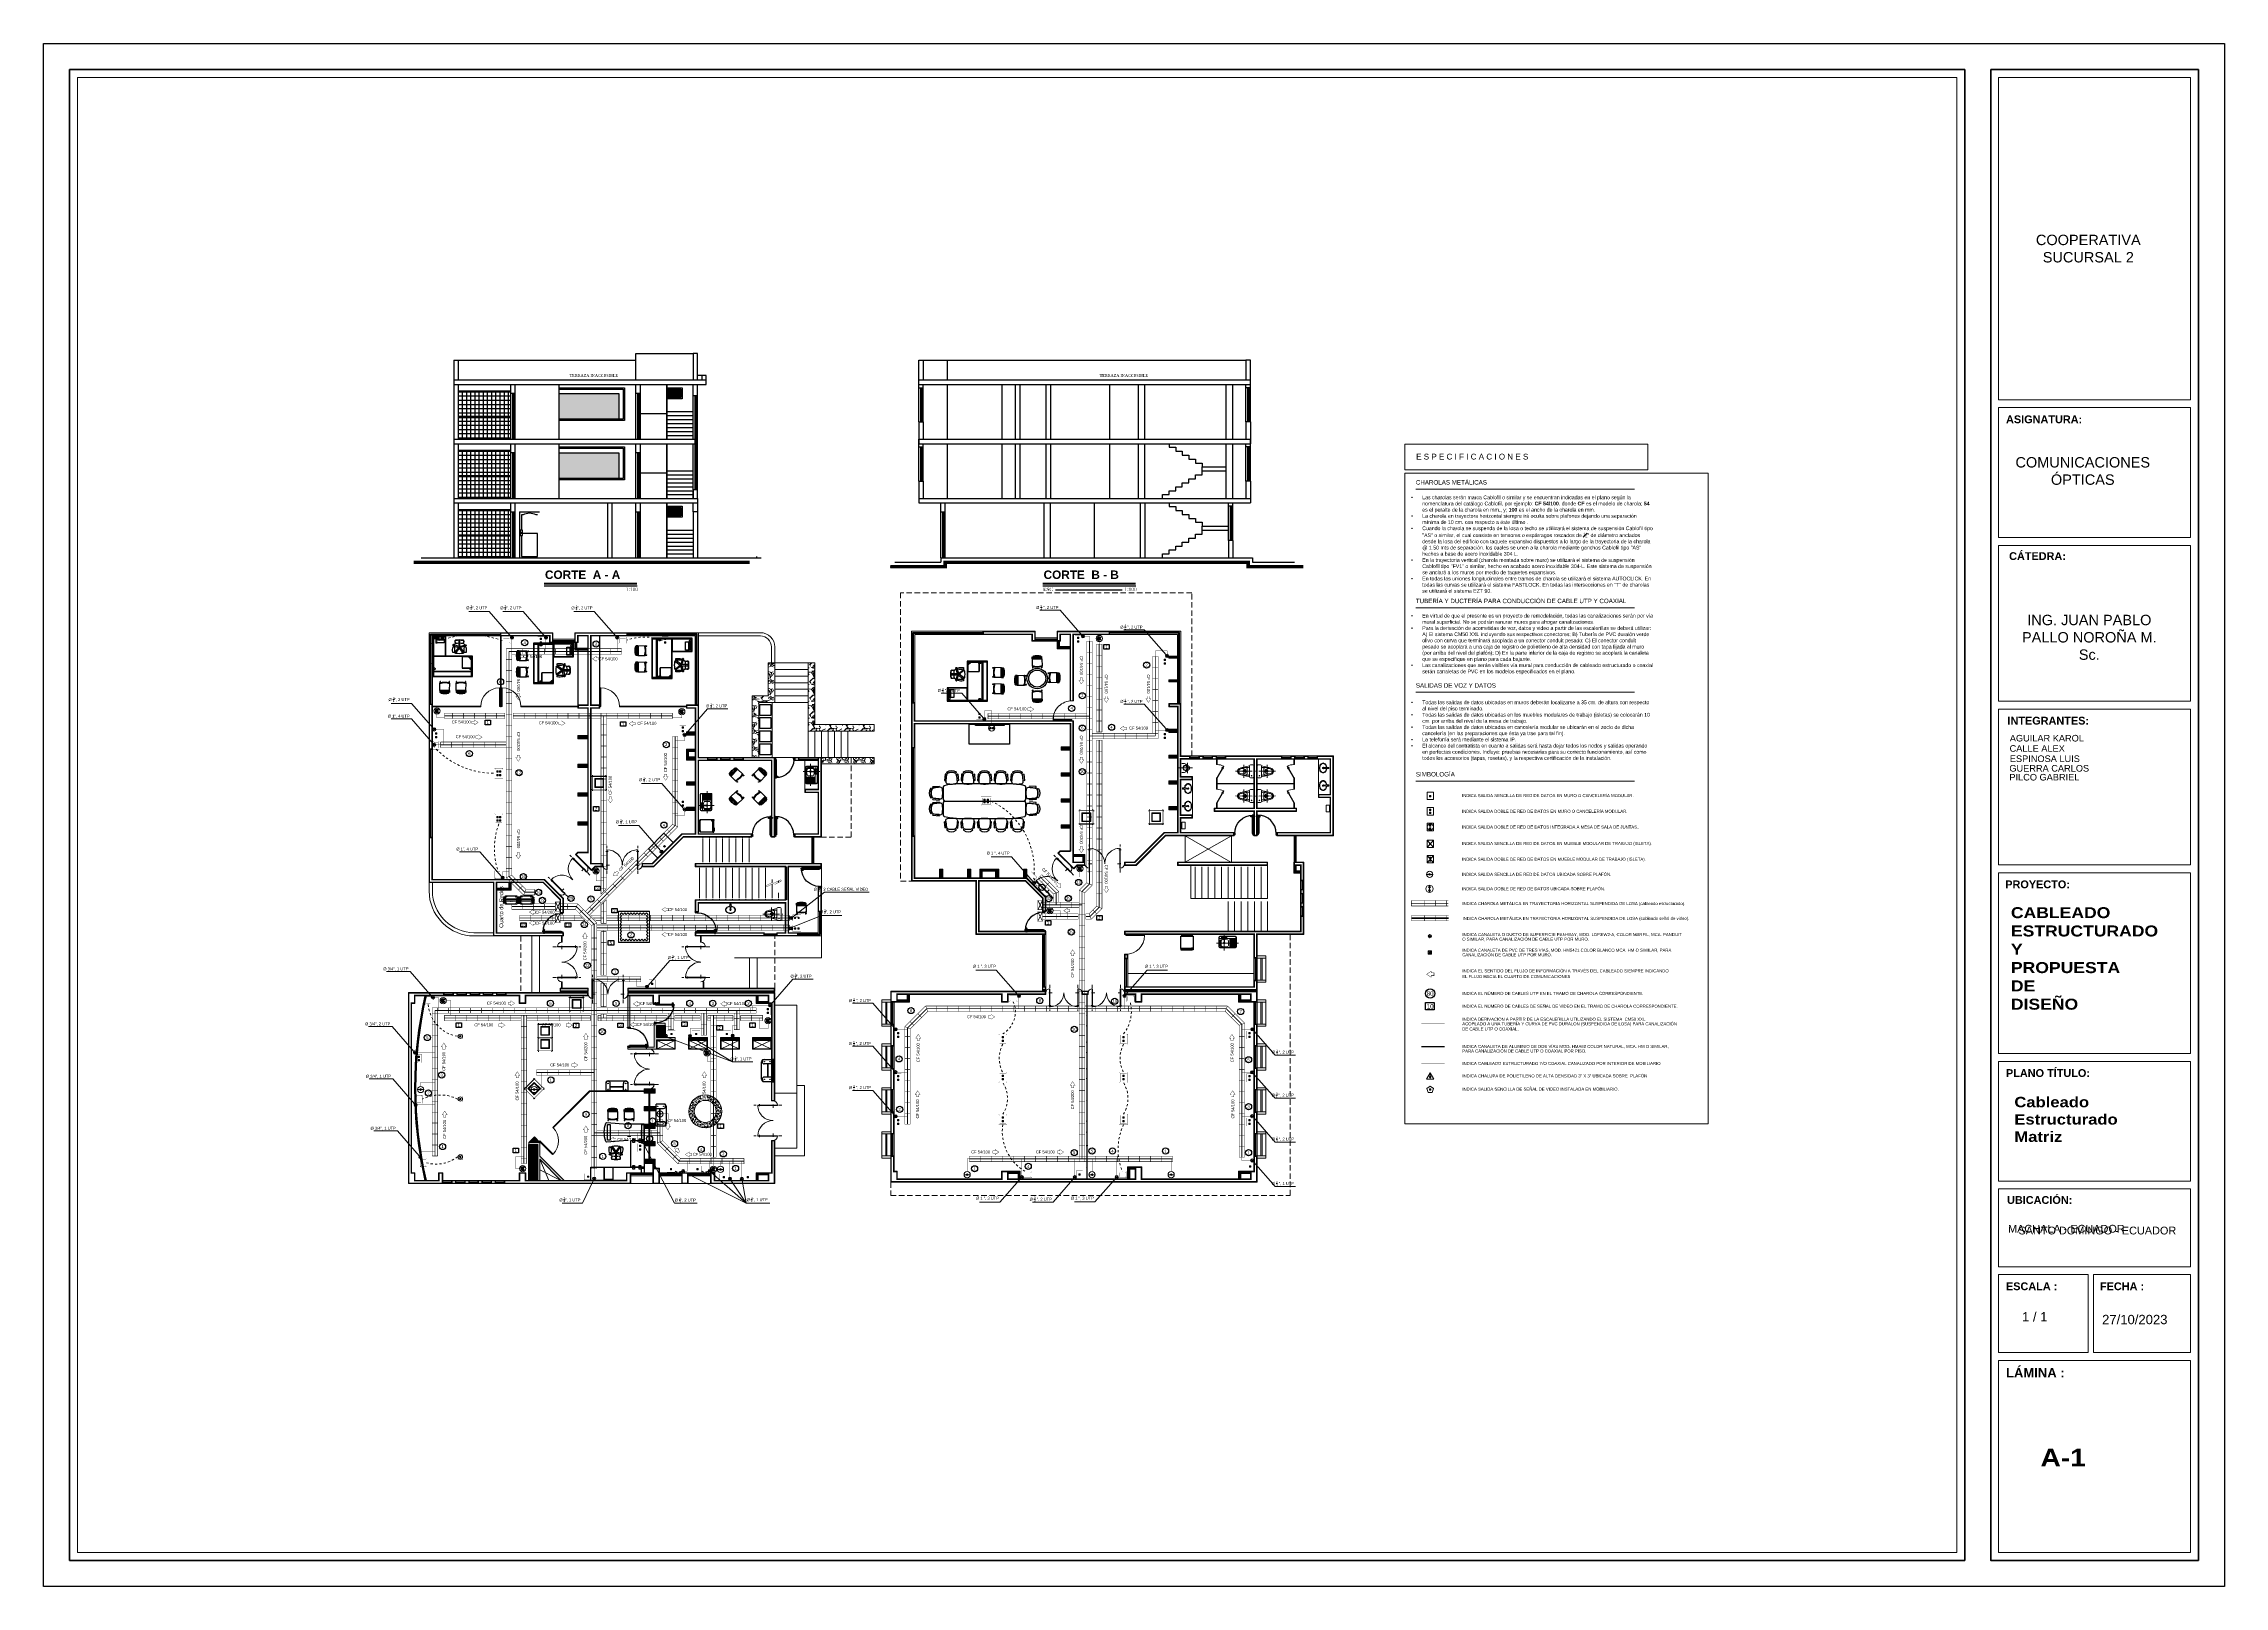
# Model space of a CAD drawing. Header units: millimetres. Extents: x 0 to 99.3, y 0 to 70.2.
import ezdxf
from ezdxf.enums import TextEntityAlignment as Align

# ---------------------------------------------------------------- set-up
doc = ezdxf.new("R2010")
doc.units = ezdxf.units.MM
doc.set_wipeout_variables(frame=1)
for name, pattern in [('ACAD_ISO05W100', [33, 24, -3, 0, -3, 0, -3]), ('CENTER', [50.8, 31.75, -6.35, 6.35, -6.35]), ('CENTER2', [1.125, 0.75, -0.125, 0.125, -0.125]), ('DASHED', [0.75, 0.5, -0.25]), ('DOT2', [0.125, 0, -0.125]), ('HIDDEN', [0.375, 0.25, -0.125])]:
    doc.linetypes.add(name, pattern=pattern)
for name, color, linetype, lineweight in [('1_MARCO', 7, 'Continuous', 35), ('1_ROTULO', 102, 'Continuous', 15), ('ARQUITECTÓNICO', 152, 'Continuous', 0), ('canceleria baños', 40, 'Continuous', 0), ('CRISTAL', 4, 'Continuous', 0), ('INST. VOZ Y DATOS', 40, 'Continuous', 0), ('Mobiliario', 25, 'Continuous', 20), ('muebles sanitarios', 84, 'Continuous', 0), ('MUROS MOVILES', 36, 'Continuous', 0), ('TABLAROCA', 33, 'Continuous', 0), ('TEXTOS', 1, 'Continuous', 15), ('TEXTOS INST. VOZ Y DATOS', 1, 'Continuous', 0), ('VOZ Y DATOS  PISO', 84, 'Continuous', 0)]:
    doc.layers.add(name, color=color, linetype=linetype, lineweight=lineweight)
for name, color, linetype in [('_AR_Membrete', 7, 'Continuous'), ('CERAMICA', 6, 'Continuous'), ('DIMENSIONES', 1, 'Continuous'), ('Muebles', 2, 'Continuous'), ('pared', 4, 'Continuous'), ('pisos', 1, 'Continuous'), ('PUERTAS', 2, 'Continuous'), ('SOMBRA2', 251, 'Continuous'), ('sombras1', 8, 'Continuous'), ('Texto membrete', 7, 'Continuous'), ('tierra', 5, 'Continuous'), ('VENTANAS', 3, 'Continuous')]:
    doc.layers.add(name, color=color, linetype=linetype)
doc.styles.add('50', font='arial.ttf', dxfattribs={"height": 0.11})
doc.styles.add('75', font='ARIALN.TTF', dxfattribs={"height": 0.135})
doc.styles.add('ar', font='arial.ttf')
doc.styles.add('ARIAL', font='arial.ttf')
doc.styles.get("Standard").update_dxf_attribs({"font": 'arial.ttf'})
doc.styles.add('SUBTITULOS', font='arialbd.ttf', dxfattribs={"height": 0.1})
doc.styles.add('TETO', font='arial.ttf', dxfattribs={"width": 1.2, "height": 0.3})
doc.styles.add('TITULO', font='arial.ttf', dxfattribs={"height": 0.1})
doc.styles.add('TÍTULO NEGRITA', font='ariblk.ttf', dxfattribs={"height": 0.1})

# ---------------------------------------------------------------- blocks, each defined once
blk = doc.blocks.new('gjyti67')
at = {"layer": 'CRISTAL', "color": 8, "linetype": 'CENTER', "ltscale": 0.005}
for p, q in [((148.171, -45.653), (149.471, -45.653)), ((148.571, -45.534), (148.571, -45.771))]:
    blk.add_line(p, q, dxfattribs=at)
at = {"layer": 'CRISTAL'}
for p, q in [((148.371, -45.643), (148.555, -45.643)), ((148.371, -45.663), (148.555, -45.663)), ((148.381, -45.663), (148.381, -45.643)), ((148.588, -45.643), (149.271, -45.643)), ((148.588, -45.663), (149.271, -45.663)), ((149.261, -45.663), (149.261, -45.643))]:
    blk.add_line(p, q, dxfattribs=at)
at = {"layer": 'CRISTAL', "color": 8}
blk.add_line((149.198, -45.604), (149.198, -45.701), dxfattribs=at)
at = {"layer": 'CRISTAL'}
for points in [[(148.371, -45.663), (148.381, -45.663), (148.381, -45.643), (148.371, -45.643)], [(149.271, -45.663), (149.261, -45.663), (149.261, -45.643), (149.271, -45.643)]]:
    blk.add_lwpolyline(points, close=True, dxfattribs=at)
blk.add_circle((148.571, -45.653), 0.0189, dxfattribs=at)
for radius, start, end in [(0.2, 180, 270), (0.7, 360, 90)]:
    blk.add_arc((148.571, -45.653), radius, start, end, dxfattribs=at)
blk = doc.blocks.new('FOLLETERO')
at = {"layer": 'Muebles'}
for p, q in [((1943.189, 1387.018), (1943.189, 1387.818)), ((1943.243, 1387.918), (1943.639, 1387.918)), ((1943.639, 1387.718), (1943.309, 1387.718)), ((1943.464, 1387.718), (1943.464, 1387.118)), ((1943.474, 1387.718), (1943.474, 1387.118)), ((1943.639, 1387.918), (1943.639, 1386.918)), ((1943.243, 1386.918), (1943.639, 1386.918)), ((1943.639, 1387.118), (1943.309, 1387.118))]:
    blk.add_line(p, q, dxfattribs=at)
for centre in [(1943.309, 1387.818), (1943.577, 1387.818), (1943.309, 1387.018), (1943.577, 1387.018)]:
    blk.add_circle(centre, 0.01, dxfattribs=at)
for centre, radius, start, end in [((1943.309, 1387.818), 0.12, 123.55731, 180), ((1943.309, 1387.818), 0.1, 90, 270), ((1943.309, 1387.018), 0.12, 180, 236.44269), ((1943.309, 1387.018), 0.1, 90, 270)]:
    blk.add_arc(centre, radius, start, end, dxfattribs=at)
blk = doc.blocks.new('jihgouhghg')
at = {"layer": 'PUERTAS'}
for p, q in [((444.54, 22.08), (444.5, 22.08)), ((444.54, 22.02), (444.49, 22.02)), ((444.49, 22.01), (444.49, 22.02)), ((444.54, 21.96), (444.49, 21.96)), ((444.49, 21.96), (444.49, 21.96)), ((444.54, 22.04), (444.5, 22.04)), ((444.5, 22.04), (444.5, 22.02)), ((444.53, 22.02), (444.5, 22.02)), ((444.53, 21.95), (444.5, 21.95)), ((444.5, 21.94), (444.5, 21.95)), ((444.54, 21.94), (444.5, 21.94)), ((444.54, 21.89), (444.5, 21.89)), ((444.53, 22.04), (444.53, 22.02)), ((444.53, 21.94), (444.53, 21.95))]:
    blk.add_line(p, q, dxfattribs=at)
for points in [[(445.45, 22.88), (445.45, 22.89), (445.46, 22.89), (445.46, 22.91), (445.47, 22.91), (445.47, 22.93), (445.35, 22.93), (445.35, 22.89), (445.43, 22.89), (445.43, 22.87), (445.44, 22.87, -0.414214)], [(445.45, 21.97), (445.45, 21.96), (445.46, 21.96), (445.46, 21.95), (445.47, 21.95), (445.47, 21.93), (445.35, 21.93), (445.35, 21.96), (445.43, 21.96), (445.43, 21.98), (445.44, 21.98, 0.414214)]]:
    blk.add_lwpolyline(points, format="xyb", close=True, dxfattribs=at)
for points in [[(445.38, 21.96), (444.46, 21.96), (444.46, 22.01), (445.38, 22.01)], [(444.49, 22.02), (444.49, 22.01), (444.54, 22.01), (444.54, 22.02)], [(444.49, 21.96), (444.49, 21.96), (444.54, 21.96), (444.54, 21.96)]]:
    blk.add_lwpolyline(points, close=True, dxfattribs=at)
for centre, radius, start, end in [((445.38, 21.96), 0.926, 90, 180), ((444.52, 22.06), 0.03, 132.9272, 233.0811), ((444.52, 22.06), 0.03, 306.9189, 47.0728), ((444.52, 21.91), 0.03, 126.9189, 227.0728), ((444.52, 21.91), 0.03, 312.9272, 53.0811)]:
    blk.add_arc(centre, radius, start, end, dxfattribs=at)
for centre, start_param, end_param in [((444.49, 22.02), 1.570796, 3.141593), ((444.54, 21.95), 4.712389, 6.283185)]:
    blk.add_ellipse(centre, major_axis=(-0.0112, 0), ratio=0.666786, start_param=start_param, end_param=end_param, dxfattribs=at)
at = {"layer": 'PUERTAS', "extrusion": (0, 0, -1)}
for centre, start_param, end_param in [((444.49, 21.95), 1.570796, 3.141593), ((444.54, 22.02), 4.712389, 6.283185)]:
    blk.add_ellipse(centre, major_axis=(-0.0112, 0), ratio=0.666786, start_param=start_param, end_param=end_param, dxfattribs=at)
blk = doc.blocks.new('DGWR')
at = {"layer": 'Muebles', "ltscale": 0.0013}
for points in [[(1950.265, 1387.976), (1950.039, 1387.855, 1), (1950.062, 1387.81), (1950.287, 1387.931)], [(1950.265, 1387.976), (1950.084, 1388.157, -1), (1950.119, 1388.192), (1950.299, 1388.012)], [(1950.287, 1387.932), (1950.327, 1387.68, 1), (1950.376, 1387.687), (1950.336, 1387.94)], [(1950.299, 1388.012), (1950.415, 1388.239, -1), (1950.46, 1388.216), (1950.344, 1387.989)], [(1950.344, 1387.989), (1950.596, 1387.949, -1), (1950.588, 1387.9), (1950.336, 1387.94)]]:
    blk.add_lwpolyline(points, format="xyb", dxfattribs=at)
blk.add_circle((1950.306, 1387.97), 0.025, dxfattribs=at)
at = {"layer": 'Muebles'}
for centre, radius, start, end in [((1949.981, 1388.063), 0.03, 144.78256, 210.07653), ((1950.097, 1388.13), 0.163, 210.07653, 248.2863), ((1950.769, 1387.506), 0.995, 125.21744, 144.78256), ((1949.99, 1388.049), 0.03, 150.11268, 217.13805), ((1950.59, 1387.685), 0.731, 121.15999, 148.84001), ((1949.999, 1388.052), 0.03, 149.49129, 215.29855), ((1950.546, 1387.73), 0.665, 120.50871, 149.49129), ((1950.095, 1388.12), 0.148, 215.29855, 255.01984), ((1950.047, 1388.006), 0.03, 248.2863, 323.16859), ((1950.113, 1387.944), 0.0599, 143.70694, 201.79609), ((1950.521, 1388.107), 0.499, 201.79609, 216.53487), ((1950.935, 1387.341), 1.079, 126.29306, 143.70694), ((1950.102, 1387.776), 0.00999, 150.8632, 211.5348), ((1950.17, 1387.738), 0.0874, 118.55454, 150.8632), ((1950.685, 1388.134), 0.694, 211.5348, 231.36334), ((1950.133, 1387.806), 0.00999, 51.8291, 118.55454), ((1949.5, 1387.002), 1.033, 38.61829, 51.8291), ((1950.213, 1388.294), 0.03, 59.92347, 125.21744), ((1950.224, 1388.277), 0.03, 54.70145, 120.50871), ((1950.227, 1388.285), 0.03, 52.86195, 119.88732), ((1950.146, 1388.179), 0.163, 21.7137, 59.92347), ((1950.155, 1388.18), 0.148, 14.98016, 54.70145), ((1950.225, 1387.675), 0.0982, 300.02344, 328.70651), ((1950.27, 1388.228), 0.03, 306.83141, 21.7137), ((1950.521, 1388.107), 0.499, 243.02074, 248.20391), ((1950.332, 1388.162), 0.0599, 68.20391, 126.29306), ((1950.292, 1387.634), 0.02, 328.70651, 38.61829), ((1950.358, 1387.699), 0.0599, 248.20391, 306.29306), ((1950.169, 1387.754), 0.499, 53.46513, 68.20391), ((1949.755, 1388.521), 1.079, 306.29306, 323.70694), ((1950.47, 1388.143), 0.00999, 151.44546, 218.1709), ((1950.538, 1388.106), 0.0874, 119.1368, 151.44546), ((1951.274, 1388.775), 1.033, 218.1709, 231.38171), ((1950.5, 1388.173), 0.00999, 58.4652, 119.1368), ((1950.142, 1387.59), 0.694, 38.63666, 58.4652), ((1950.169, 1387.754), 0.499, 21.79609, 26.97926), ((1950.576, 1387.917), 0.0599, 323.70694, 21.79609), ((1950.642, 1387.983), 0.02, 231.38171, 301.29349), ((1950.601, 1388.05), 0.0982, 301.29349, 329.97656), ((1950.669, 1388.011), 0.02, 329.97656, 38.63666), ((1950.264, 1387.607), 0.02, 231.36334, 300.02344)]:
    blk.add_arc(centre, radius, start, end, dxfattribs=at)
blk = doc.blocks.new('FRRGT')
at = {"layer": 'Muebles'}
for p, q in [((1951.762, 1387.256), (1951.708, 1387.304)), ((1951.771, 1387.275), (1951.721, 1387.319)), ((1951.993, 1387.011), (1951.755, 1387.241)), ((1951.988, 1387.038), (1952.278, 1387.327)), ((1951.992, 1387.036), (1952.279, 1387.323)), ((1952.041, 1387.544), (1951.997, 1387.594)), ((1951.999, 1387.035), (1952.281, 1387.317)), ((1952.006, 1387.032), (1952.283, 1387.309)), ((1952.059, 1387.554), (1952.012, 1387.607)), ((1952.015, 1387.029), (1952.287, 1387.3)), ((1952.026, 1387.024), (1952.291, 1387.289)), ((1952.038, 1387.019), (1952.297, 1387.278)), ((1952.058, 1387.008), (1952.307, 1387.258)), ((1952.084, 1386.964), (1952.061, 1386.987)), ((1952.305, 1387.323), (1952.074, 1387.561)), ((1952.351, 1387.232), (1952.328, 1387.255))]:
    blk.add_line(p, q, dxfattribs=at)
for points in [[(1952.054, 1386.949), (1952.05, 1386.992), (1952.11, 1386.964), (1952.093, 1386.983, 0.10677), (1951.988, 1387.038), (1951.993, 1387.011)], [(1952.366, 1387.261), (1952.323, 1387.265), (1952.351, 1387.206), (1952.333, 1387.222, -0.10677), (1952.278, 1387.327), (1952.305, 1387.323)]]:
    blk.add_lwpolyline(points, format="xyb", close=True, dxfattribs=at)
for centre, radius, start, end in [((1951.715, 1387.311), 0.00999, 48.83304, 228.83304), ((1952.332, 1386.983), 0.632, 114.08198, 155.91802), ((1952.332, 1386.983), 0.629, 113.98887, 156.01113), ((1952.332, 1386.983), 0.624, 113.85646, 156.14354), ((1952.332, 1386.983), 0.618, 113.65934, 156.34066), ((1952.332, 1386.983), 0.606, 113.29069, 156.70931), ((1952.004, 1387.601), 0.00999, 41.16696, 221.16696), ((1952.091, 1386.971), 0.00999, 225, 344.39923), ((1951.659, 1387.657), 0.801, 302.79648, 327.20352), ((1952.091, 1386.971), 0.00999, 22.99699, 60.47125), ((1951.693, 1387.622), 0.779, 302.33841, 327.66159), ((1952.344, 1387.225), 0.00999, 209.52875, 247.00301), ((1952.344, 1387.225), 0.00999, 285.60077, 45)]:
    blk.add_arc(centre, radius, start, end, dxfattribs=at)
blk = doc.blocks.new('mesita central')
at = {"layer": 'Muebles', "lineweight": 0}
for p, q in [((-38.002, -24.978), (-37.952, -24.978)), ((-38.002, -25.578), (-37.952, -25.578)), ((-37.952, -24.978), (-37.952, -24.928)), ((-37.952, -25.578), (-37.952, -25.628)), ((-37.352, -24.978), (-37.352, -24.928)), ((-37.302, -24.978), (-37.352, -24.978)), ((-37.302, -25.578), (-37.352, -25.578)), ((-37.352, -25.578), (-37.352, -25.628))]:
    blk.add_line(p, q, dxfattribs=at)
at = {"layer": 'Muebles'}
for p, q in [((-37.952, -25.578), (-37.952, -24.978)), ((-37.352, -25.578), (-37.952, -25.578)), ((-37.352, -24.978), (-37.352, -25.578))]:
    blk.add_line(p, q, dxfattribs=at)
at = {"lineweight": 0}
blk.add_wipeout([(-37.352, -24.978), (-37.352, -25.578), (-37.952, -25.578), (-37.952, -24.978)], dxfattribs=at).dxf.layer = 'Muebles'
at = {"layer": 'Muebles'}
blk.add_line((-37.952, -24.978), (-37.352, -24.978), dxfattribs=at)
at = {"layer": 'Muebles', "lineweight": 0}
for p, q in [((-37.452, -25.078), (-37.852, -25.078)), ((-37.852, -25.078), (-37.852, -25.478)), ((-37.452, -25.478), (-37.852, -25.478)), ((-37.477, -25.103), (-37.827, -25.103)), ((-37.827, -25.103), (-37.827, -25.453)), ((-37.477, -25.453), (-37.827, -25.453)), ((-37.477, -25.103), (-37.477, -25.453)), ((-37.452, -25.078), (-37.452, -25.478))]:
    blk.add_line(p, q, dxfattribs=at)
blk = doc.blocks.new('greetrw')
at = {"layer": 'muebles sanitarios', "lineweight": 0}
h = blk.add_hatch(dxfattribs=at)
h.set_pattern_fill('LINE', color=256, scale=0.005, angle=45, style=0)
h.set_pattern_definition([(45, (-29.430312, -7.162583), (-0.0112253, 0.0112253), [])])
h.paths.add_polyline_path([(-29.087, -7.377, 0.358537), (-29.125, -7.331, 0.069773), (-29.267, -7.31), (-29.267, -7.313, -0.045471), (-29.175, -7.331, -0.358537), (-29.137, -7.377), (-29.137, -7.484), (-29.087, -7.484)])
h.paths.add_polyline_path([(-29.087, -7.484), (-29.137, -7.484), (-29.137, -7.592, -0.358537), (-29.175, -7.637, -0.048597), (-29.276, -7.657), (-29.276, -7.659, 0.072198), (-29.125, -7.637, 0.358537), (-29.087, -7.592)])
for p, q in [((-28.93, -7.484), (-29.93, -7.484)), ((-29.793, -7.275), (-29.285, -7.275)), ((-29.51, -7.311), (-29.774, -7.311)), ((-29.51, -7.337), (-29.774, -7.337)), ((-29.51, -7.363), (-29.774, -7.363)), ((-29.51, -7.388), (-29.774, -7.388)), ((-29.51, -7.414), (-29.774, -7.414)), ((-29.51, -7.44), (-29.774, -7.44)), ((-29.51, -7.466), (-29.774, -7.466)), ((-29.51, -7.492), (-29.774, -7.492)), ((-29.51, -7.518), (-29.774, -7.518)), ((-29.51, -7.544), (-29.774, -7.544)), ((-29.51, -7.57), (-29.774, -7.57)), ((-29.51, -7.596), (-29.774, -7.596)), ((-29.51, -7.622), (-29.774, -7.622)), ((-29.51, -7.648), (-29.774, -7.648)), ((-29.465, -7.592), (-29.465, -7.377)), ((-29.138, -7.236), (-29.413, -7.236)), ((-29.388, -7.261), (-29.388, -7.236)), ((-29.376, -7.199), (-29.376, -7.274)), ((-29.363, -7.261), (-29.363, -7.236)), ((-29.285, -7.419), (-29.285, -7.236)), ((-29.276, -7.813), (-29.276, -7.063)), ((-29.267, -7.236), (-29.267, -7.419)), ((-29.267, -7.275), (-29.068, -7.275)), ((-29.188, -7.261), (-29.188, -7.236)), ((-29.176, -7.199), (-29.176, -7.274)), ((-29.163, -7.261), (-29.163, -7.236)), ((-29.087, -7.377), (-29.087, -7.592))]:
    blk.add_line(p, q, dxfattribs=at)
at = {"layer": 'muebles sanitarios'}
for p, q in [((-29.83, -7.66), (-29.83, -7.208)), ((-29.785, -7.163), (-29.075, -7.163)), ((-29.075, -7.703), (-29.785, -7.703)), ((-29.03, -7.208), (-29.03, -7.66))]:
    blk.add_line(p, q, dxfattribs=at)
at = {"layer": 'muebles sanitarios', "lineweight": 0}
for points in [[(-29.808, -7.658), (-29.808, -7.208)], [(-29.785, -7.185), (-29.075, -7.185)], [(-29.075, -7.68), (-29.785, -7.68)], [(-29.053, -7.208), (-29.053, -7.658)]]:
    blk.add_lwpolyline(points, dxfattribs=at)
for points in [[(-29.285, -7.31, 0.069773), (-29.427, -7.331)], [(-29.125, -7.637, -0.145152), (-29.427, -7.637, 0.022148)], [(-29.301, -7.659, 0.060402), (-29.175, -7.637, 0.358537), (-29.137, -7.592), (-29.137, -7.592), (-29.137, -7.377, 0.358537), (-29.175, -7.331, 0.045471), (-29.267, -7.313)], [(-29.125, -7.331, 0.069773), (-29.267, -7.31, 0.051038)]]:
    blk.add_lwpolyline(points, format="xyb", dxfattribs=at)
for radius in [0.0358, 0.0269]:
    blk.add_circle((-29.276, -7.484), radius, dxfattribs=at)
at = {"layer": 'muebles sanitarios'}
for centre, start, end in [((-29.785, -7.208), 90, 180), ((-29.785, -7.658), 180, 270), ((-29.075, -7.208), 0, 90), ((-29.075, -7.658), 270, 0)]:
    blk.add_arc(centre, 0.045, start, end, dxfattribs=at)
at = {"layer": 'muebles sanitarios', "lineweight": 0}
for centre, radius, start, end in [((-29.785, -7.208), 0.0225, 90, 180), ((-29.793, -7.29), 0.015, 90, 180), ((-29.785, -7.658), 0.0225, 180, 270), ((-29.419, -7.377), 0.0466, 100.67076, 179.56936), ((-29.419, -7.592), 0.0466, 180.43064, 259.32924), ((-29.376, -7.236), 0.025, 300, 240), ((-29.376, -7.244), 0.0212, 233.91527, 306.08473), ((-29.276, -7.236), 0.0187, 300, 240), ((-29.276, -7.236), 0.00937, 0, 180), ((-29.276, -7.419), 0.00937, 180, 0), ((-29.176, -7.236), 0.025, 300, 240), ((-29.176, -7.244), 0.0212, 233.91527, 306.08473), ((-29.133, -7.377), 0.0466, 0.43064, 79.32924), ((-29.133, -7.592), 0.0466, 280.67076, 359.56936), ((-29.075, -7.208), 0.0225, 0, 90), ((-29.075, -7.658), 0.0225, 270, 0), ((-29.068, -7.29), 0.015, 0, 90)]:
    blk.add_arc(centre, radius, start, end, dxfattribs=at)
blk = doc.blocks.new('TY65Y7U')
at = {"layer": 'Muebles'}
for p, q in [((1932.87, 1385.07), (1932.24, 1385.07)), ((1932.87, 1385.06), (1932.24, 1385.06)), ((1932.26, 1384.98), (1932.26, 1384.99)), ((1932.26, 1384.99), (1932.47, 1384.99)), ((1932.47, 1384.98), (1932.26, 1384.98)), ((1932.47, 1384.99), (1932.47, 1384.98)), ((1932.87, 1385.05), (1932.87, 1385.11)), ((1932.87, 1385.11), (1932.96, 1385.11)), ((1932.91, 1385), (1932.87, 1385.05)), ((1932.89, 1385.1), (1932.88, 1385.1)), ((1932.89, 1385.11), (1932.89, 1385.1)), ((1932.9, 1385.04), (1932.89, 1385.04)), ((1932.9, 1385.05), (1932.9, 1385.03)), ((1932.96, 1385), (1932.91, 1385)), ((1932.95, 1385.11), (1932.95, 1385.1)), ((1932.96, 1385.1), (1932.95, 1385.1)), ((1932.95, 1385.05), (1932.95, 1385.03)), ((1932.96, 1385.04), (1932.95, 1385.04)), ((1932.96, 1385.11), (1932.96, 1385))]:
    blk.add_line(p, q, dxfattribs=at)
for points in [[(1932.87, 1385.08), (1932.21, 1385.08), (1932.21, 1385.83), (1932.97, 1385.83)], [(1932.92, 1385.86), (1932.26, 1385.86), (1932.26, 1385.87), (1932.92, 1385.87), (1932.92, 1385.86)], [(1932.3, 1385.88), (1932.3, 1385.83), (1932.27, 1385.83), (1932.27, 1385.88), (1932.3, 1385.88)], [(1932.91, 1385.88), (1932.91, 1385.83), (1932.88, 1385.83), (1932.88, 1385.88), (1932.91, 1385.88)], [(1932.97, 1385.83), (1932.97, 1385.08), (1932.96, 1385.08)], [(1932.87, 1385.05), (1932.21, 1385.05), (1932.21, 1385), (1932.91, 1385)]]:
    blk.add_lwpolyline(points, dxfattribs=at)
blk.add_lwpolyline([(1932.24, 1385.08, -0.07449), (1932.24, 1385.08, -0.142933), (1932.24, 1385.08, -0.012436), (1932.24, 1385.08, -0.008719), (1932.24, 1385.07, -0.012824), (1932.24, 1385.07, -0.170045), (1932.24, 1385.07, -0.064909), (1932.24, 1385.07, 0.028465), (1932.24, 1385.07, 0.000964), (1932.24, 1385.07, -0.000975), (1932.24, 1385.07, -0.016252), (1932.24, 1385.07, 0.007259), (1932.24, 1385.07, 0.101341), (1932.24, 1385.07, 0.125391), (1932.24, 1385.07, 0.099398), (1932.24, 1385.07, 0.066636), (1932.24, 1385.07, 0.114144), (1932.24, 1385.07, -0.158175), (1932.24, 1385.07, -0.070805), (1932.24, 1385.07, -0.101338), (1932.24, 1385.07, -0.006939), (1932.24, 1385.07, -0.003583), (1932.24, 1385.07, -0.021021), (1932.24, 1385.06, -0.123419), (1932.24, 1385.06, -0.070149), (1932.24, 1385.06, -0.010726), (1932.24, 1385.06, -0.015912), (1932.24, 1385.06, 0.053707), (1932.24, 1385.06, 0.153884), (1932.24, 1385.06, 0.043445), (1932.24, 1385.06, 0.103673), (1932.24, 1385.06, 0.146244), (1932.24, 1385.06, 0.17565), (1932.24, 1385.06, -0.187862), (1932.24, 1385.06, -0.056397), (1932.24, 1385.06, -0.073542), (1932.24, 1385.06, -0.071127), (1932.24, 1385.06, -0.026182), (1932.24, 1385.06, -0.04809), (1932.24, 1385.06, -0.143234), (1932.24, 1385.06, -0.172942), (1932.24, 1385.06, 0.069337), (1932.24, 1385.06, 0.029956), (1932.24, 1385.05, 0.026207), (1932.24, 1385.05)], format="xyb", dxfattribs=at)
for centre in [(1932.89, 1385.1), (1932.9, 1385.04), (1932.95, 1385.1), (1932.95, 1385.04)]:
    blk.add_circle(centre, 0.00987, dxfattribs=at)
blk = doc.blocks.new('racki')
at = {"layer": 'Muebles'}
for p, q in [((1558.979, 470.628), (1558.978, 470.627)), ((1558.978, 470.627), (1558.978, 470.627)), ((1558.978, 470.627), (1558.979, 470.626)), ((1559.069, 470.628), (1558.979, 470.628)), ((1558.979, 470.626), (1558.98, 470.626)), ((1558.98, 470.626), (1558.98, 470.62)), ((1558.98, 470.626), (1558.98, 470.626)), ((1558.98, 470.626), (1558.98, 470.626)), ((1558.98, 470.62), (1558.981, 470.618)), ((1558.981, 470.618), (1558.981, 470.617)), ((1558.981, 470.617), (1558.982, 470.617)), ((1558.982, 470.5), (1558.981, 470.5)), ((1558.981, 470.5), (1558.981, 470.499)), ((1558.981, 470.499), (1558.981, 470.499)), ((1558.981, 470.499), (1558.981, 470.498)), ((1558.981, 470.499), (1558.982, 470.499)), ((1558.982, 470.499), (1558.981, 470.499)), ((1558.981, 470.499), (1558.981, 470.498)), ((1558.981, 470.498), (1558.982, 470.498)), ((1558.981, 470.498), (1558.981, 470.497)), ((1558.981, 470.489), (1558.981, 470.497)), ((1558.982, 470.497), (1558.981, 470.497)), ((1558.981, 470.497), (1558.981, 470.497)), ((1558.981, 470.489), (1558.981, 470.489)), ((1558.981, 470.489), (1558.982, 470.489)), ((1558.981, 470.489), (1558.981, 470.488)), ((1558.981, 470.488), (1558.982, 470.488)), ((1558.981, 470.487), (1558.981, 470.488)), ((1558.981, 470.488), (1558.981, 470.488)), ((1558.981, 470.488), (1558.981, 470.488)), ((1558.981, 470.487), (1558.981, 470.484)), ((1558.981, 470.487), (1558.982, 470.487)), ((1558.981, 470.487), (1558.981, 470.487)), ((1558.981, 470.484), (1558.992, 470.369)), ((1558.982, 470.626), (1558.99, 470.626)), ((1558.982, 470.626), (1558.982, 470.62)), ((1558.984, 470.626), (1558.982, 470.625)), ((1558.982, 470.626), (1558.982, 470.626)), ((1558.982, 470.626), (1558.982, 470.626)), ((1558.982, 470.625), (1558.982, 470.624)), ((1558.983, 470.624), (1558.982, 470.624)), ((1558.982, 470.624), (1558.982, 470.624)), ((1558.983, 470.62), (1558.982, 470.62)), ((1558.982, 470.62), (1558.982, 470.62)), ((1558.982, 470.62), (1558.982, 470.619)), ((1558.982, 470.619), (1558.982, 470.619)), ((1558.982, 470.619), (1558.982, 470.619)), ((1558.982, 470.619), (1558.983, 470.619)), ((1558.982, 470.619), (1558.983, 470.618)), ((1558.983, 470.617), (1558.982, 470.618)), ((1558.982, 470.617), (1558.983, 470.617)), ((1558.982, 470.615), (1558.982, 470.615)), ((1558.982, 470.615), (1558.983, 470.615)), ((1558.982, 470.614), (1558.982, 470.615)), ((1558.982, 470.501), (1558.984, 470.614)), ((1558.982, 470.614), (1558.982, 470.614)), ((1558.982, 470.614), (1558.983, 470.614)), ((1558.982, 470.614), (1558.982, 470.614)), ((1558.982, 470.5), (1558.982, 470.501)), ((1558.982, 470.501), (1558.982, 470.501)), ((1558.982, 470.5), (1558.982, 470.501)), ((1558.982, 470.501), (1558.983, 470.501)), ((1558.982, 470.501), (1558.982, 470.501)), ((1558.982, 470.501), (1558.982, 470.501)), ((1558.982, 470.501), (1558.983, 470.501)), ((1558.982, 470.5), (1558.983, 470.5)), ((1558.982, 470.499), (1558.983, 470.499)), ((1558.983, 470.499), (1558.982, 470.499)), ((1558.982, 470.497), (1558.982, 470.498)), ((1558.983, 470.498), (1558.982, 470.498)), ((1559.069, 470.497), (1558.982, 470.497)), ((1558.982, 470.497), (1558.982, 470.489)), ((1558.982, 470.497), (1558.982, 470.497)), ((1558.982, 470.489), (1559.069, 470.489)), ((1558.982, 470.488), (1558.982, 470.489)), ((1559.069, 470.488), (1558.982, 470.488)), ((1558.982, 470.488), (1558.982, 470.487)), ((1558.982, 470.488), (1558.982, 470.488)), ((1558.993, 470.487), (1558.982, 470.487)), ((1558.982, 470.487), (1558.982, 470.487)), ((1558.982, 470.487), (1558.982, 470.487)), ((1558.983, 470.624), (1558.983, 470.625)), ((1558.983, 470.625), (1558.984, 470.625)), ((1558.983, 470.62), (1558.983, 470.624)), ((1558.983, 470.619), (1558.983, 470.62)), ((1558.983, 470.619), (1558.987, 470.619)), ((1558.983, 470.619), (1558.983, 470.619)), ((1558.983, 470.618), (1558.983, 470.618)), ((1558.983, 470.618), (1558.984, 470.617)), ((1558.985, 470.616), (1558.983, 470.615)), ((1558.983, 470.615), (1558.983, 470.614)), ((1558.986, 470.614), (1558.983, 470.614)), ((1558.983, 470.614), (1558.983, 470.614)), ((1558.984, 470.568), (1558.983, 470.501)), ((1558.983, 470.501), (1558.985, 470.501)), ((1558.983, 470.501), (1558.983, 470.501)), ((1558.983, 470.5), (1558.983, 470.501)), ((1558.983, 470.501), (1558.983, 470.501)), ((1558.983, 470.5), (1558.985, 470.5)), ((1558.983, 470.499), (1558.985, 470.499)), ((1558.985, 470.499), (1558.983, 470.499)), ((1558.985, 470.498), (1558.983, 470.498)), ((1558.984, 470.628), (1558.985, 470.628)), ((1558.984, 470.628), (1558.987, 470.628)), ((1558.984, 470.628), (1558.987, 470.628)), ((1558.984, 470.628), (1558.986, 470.628)), ((1558.984, 470.628), (1558.986, 470.628)), ((1558.985, 470.628), (1558.984, 470.628)), ((1558.984, 470.628), (1558.986, 470.628)), ((1558.986, 470.628), (1558.984, 470.628)), ((1558.984, 470.628), (1558.984, 470.628)), ((1558.984, 470.628), (1558.984, 470.628)), ((1558.985, 470.628), (1558.984, 470.628)), ((1558.984, 470.628), (1558.984, 470.628)), ((1558.984, 470.628), (1558.984, 470.628)), ((1558.984, 470.628), (1558.984, 470.628)), ((1558.984, 470.628), (1558.984, 470.628)), ((1558.984, 470.628), (1558.984, 470.628)), ((1558.984, 470.628), (1558.984, 470.628)), ((1558.984, 470.628), (1558.984, 470.628)), ((1558.984, 470.628), (1558.986, 470.628)), ((1558.985, 470.628), (1558.984, 470.628)), ((1558.986, 470.628), (1558.984, 470.628)), ((1558.984, 470.628), (1558.986, 470.628)), ((1558.986, 470.628), (1558.984, 470.628)), ((1558.984, 470.628), (1558.986, 470.628)), ((1558.986, 470.628), (1558.984, 470.628)), ((1558.984, 470.628), (1558.986, 470.628)), ((1558.986, 470.628), (1558.984, 470.628)), ((1558.984, 470.628), (1558.986, 470.628)), ((1558.986, 470.628), (1558.984, 470.628)), ((1558.984, 470.628), (1558.986, 470.628)), ((1558.986, 470.628), (1558.984, 470.628)), ((1558.984, 470.628), (1558.986, 470.628)), ((1558.984, 470.628), (1558.986, 470.628)), ((1558.985, 470.628), (1558.984, 470.628)), ((1558.984, 470.628), (1558.984, 470.628)), ((1558.984, 470.628), (1558.984, 470.628)), ((1558.984, 470.628), (1558.986, 470.628)), ((1558.986, 470.628), (1558.984, 470.628)), ((1558.984, 470.628), (1558.984, 470.628)), ((1558.984, 470.628), (1558.986, 470.628)), ((1558.986, 470.628), (1558.984, 470.628)), ((1558.984, 470.628), (1558.985, 470.628)), ((1558.985, 470.628), (1558.984, 470.628)), ((1558.984, 470.628), (1558.986, 470.628)), ((1558.985, 470.628), (1558.984, 470.628)), ((1558.984, 470.628), (1558.986, 470.628)), ((1558.986, 470.628), (1558.984, 470.628)), ((1558.984, 470.628), (1558.984, 470.628)), ((1558.984, 470.628), (1558.986, 470.628)), ((1558.986, 470.628), (1558.984, 470.628)), ((1558.984, 470.628), (1558.985, 470.628)), ((1558.985, 470.628), (1558.984, 470.628)), ((1558.984, 470.628), (1558.986, 470.628)), ((1558.986, 470.628), (1558.984, 470.628)), ((1558.985, 470.628), (1558.984, 470.628)), ((1558.984, 470.628), (1558.984, 470.628)), ((1558.984, 470.628), (1558.984, 470.628)), ((1558.984, 470.628), (1558.984, 470.628)), ((1558.984, 470.628), (1558.984, 470.628)), ((1558.984, 470.628), (1558.984, 470.628)), ((1558.984, 470.628), (1558.984, 470.628)), ((1558.984, 470.628), (1558.986, 470.628)), ((1558.985, 470.626), (1558.984, 470.626)), ((1558.984, 470.625), (1558.984, 470.626)), ((1558.984, 470.626), (1558.984, 470.626)), ((1558.984, 470.625), (1558.985, 470.625)), ((1558.984, 470.619), (1558.984, 470.617)), ((1558.984, 470.617), (1558.984, 470.617)), ((1558.984, 470.617), (1558.984, 470.617)), ((1558.984, 470.617), (1558.984, 470.617)), ((1558.986, 470.628), (1558.985, 470.628)), ((1558.985, 470.628), (1558.985, 470.628)), ((1558.985, 470.628), (1558.985, 470.628)), ((1558.985, 470.628), (1558.985, 470.628)), ((1558.985, 470.628), (1558.985, 470.628)), ((1558.986, 470.628), (1558.985, 470.628)), ((1558.985, 470.628), (1558.985, 470.628)), ((1558.986, 470.628), (1558.985, 470.628)), ((1558.985, 470.628), (1558.985, 470.628)), ((1558.985, 470.628), (1558.986, 470.628)), ((1558.986, 470.628), (1558.985, 470.628)), ((1558.985, 470.628), (1558.985, 470.628)), ((1558.985, 470.628), (1558.985, 470.628)), ((1558.985, 470.628), (1558.985, 470.628)), ((1558.986, 470.628), (1558.985, 470.628)), ((1558.985, 470.628), (1558.986, 470.628)), ((1558.986, 470.628), (1558.985, 470.628)), ((1558.985, 470.628), (1558.986, 470.628)), ((1558.985, 470.628), (1558.986, 470.628)), ((1558.986, 470.628), (1558.985, 470.628)), ((1558.986, 470.628), (1558.985, 470.628)), ((1558.985, 470.628), (1558.985, 470.628)), ((1558.985, 470.628), (1558.986, 470.628)), ((1558.986, 470.628), (1558.985, 470.628)), ((1558.986, 470.628), (1558.985, 470.628)), ((1558.985, 470.628), (1558.986, 470.628)), ((1558.986, 470.628), (1558.985, 470.628)), ((1558.985, 470.628), (1558.985, 470.628)), ((1558.985, 470.628), (1558.985, 470.628)), ((1558.985, 470.628), (1558.985, 470.628)), ((1558.985, 470.628), (1558.985, 470.628)), ((1558.985, 470.628), (1558.985, 470.628)), ((1558.985, 470.628), (1558.985, 470.628)), ((1558.986, 470.628), (1558.985, 470.628)), ((1558.985, 470.628), (1558.986, 470.628)), ((1558.986, 470.628), (1558.985, 470.628)), ((1558.985, 470.628), (1558.986, 470.628)), ((1558.985, 470.628), (1558.986, 470.628)), ((1558.986, 470.628), (1558.985, 470.628)), ((1558.986, 470.628), (1558.985, 470.628)), ((1558.985, 470.628), (1558.985, 470.628)), ((1558.985, 470.628), (1558.985, 470.628)), ((1558.985, 470.628), (1558.985, 470.628)), ((1558.985, 470.628), (1558.985, 470.628)), ((1558.985, 470.628), (1558.985, 470.628)), ((1558.985, 470.628), (1558.985, 470.628)), ((1558.985, 470.628), (1558.985, 470.628)), ((1558.985, 470.628), (1558.985, 470.628)), ((1558.985, 470.628), (1558.985, 470.628)), ((1558.986, 470.626), (1558.985, 470.626)), ((1558.985, 470.625), (1558.985, 470.626)), ((1558.985, 470.626), (1558.985, 470.626)), ((1558.985, 470.625), (1558.986, 470.625)), ((1558.985, 470.625), (1558.985, 470.625)), ((1558.985, 470.616), (1558.987, 470.617)), ((1558.985, 470.501), (1558.985, 470.614)), ((1558.985, 470.5), (1558.985, 470.501)), ((1558.985, 470.501), (1558.985, 470.501)), ((1558.985, 470.501), (1558.987, 470.501)), ((1558.985, 470.5), (1558.985, 470.5)), ((1558.985, 470.5), (1558.985, 470.499)), ((1558.985, 470.5), (1559.066, 470.5)), ((1559.066, 470.499), (1558.985, 470.499)), ((1558.985, 470.499), (1558.985, 470.499)), ((1558.985, 470.499), (1559.066, 470.499)), ((1558.985, 470.498), (1558.985, 470.499)), ((1558.985, 470.498), (1558.985, 470.498)), ((1559.066, 470.498), (1558.985, 470.498)), ((1558.986, 470.628), (1558.986, 470.628)), ((1558.986, 470.628), (1558.986, 470.628)), ((1558.986, 470.628), (1558.986, 470.628)), ((1558.986, 470.628), (1558.986, 470.628)), ((1558.986, 470.628), (1558.986, 470.628)), ((1558.986, 470.628), (1558.986, 470.628)), ((1558.986, 470.628), (1558.986, 470.628)), ((1558.986, 470.628), (1558.986, 470.628)), ((1558.986, 470.628), (1558.986, 470.628)), ((1558.986, 470.628), (1558.986, 470.628)), ((1558.986, 470.628), (1558.986, 470.628)), ((1558.986, 470.628), (1558.986, 470.628)), ((1558.986, 470.628), (1558.986, 470.628)), ((1558.986, 470.628), (1558.986, 470.628)), ((1558.986, 470.628), (1558.986, 470.628)), ((1558.986, 470.628), (1558.986, 470.628)), ((1558.986, 470.628), (1558.986, 470.628)), ((1558.986, 470.628), (1558.986, 470.628)), ((1558.986, 470.628), (1558.986, 470.628)), ((1558.986, 470.628), (1558.986, 470.628)), ((1558.986, 470.628), (1558.986, 470.628)), ((1558.986, 470.628), (1558.986, 470.628)), ((1558.986, 470.628), (1558.986, 470.628)), ((1558.986, 470.628), (1558.986, 470.628)), ((1558.986, 470.628), (1558.986, 470.628)), ((1558.986, 470.628), (1558.986, 470.628)), ((1558.986, 470.628), (1558.986, 470.628)), ((1558.986, 470.628), (1558.986, 470.628)), ((1558.986, 470.626), (1558.986, 470.625)), ((1558.988, 470.625), (1558.986, 470.626)), ((1558.986, 470.625), (1558.986, 470.625)), ((1558.986, 470.625), (1558.986, 470.625)), ((1558.986, 470.625), (1558.987, 470.624)), ((1558.988, 470.614), (1558.986, 470.614)), ((1559, 470.628), (1558.987, 470.628)), ((1558.987, 470.628), (1559, 470.628)), ((1559, 470.628), (1558.987, 470.628)), ((1558.987, 470.624), (1558.988, 470.623)), ((1558.988, 470.619), (1558.987, 470.619)), ((1558.987, 470.617), (1558.988, 470.618)), ((1558.987, 470.501), (1558.989, 470.501)), ((1558.999, 470.628), (1558.988, 470.628)), ((1558.988, 470.628), (1558.992, 470.628)), ((1558.989, 470.623), (1558.988, 470.625)), ((1558.988, 470.623), (1558.989, 470.621)), ((1558.988, 470.618), (1558.988, 470.619)), ((1558.989, 470.616), (1558.988, 470.614)), ((1558.989, 470.614), (1558.988, 470.614)), ((1558.989, 470.357), (1558.988, 470.357)), ((1558.988, 470.357), (1558.988, 470.356)), ((1558.988, 470.356), (1558.989, 470.356)), ((1558.994, 470.628), (1558.989, 470.628)), ((1558.989, 470.628), (1558.995, 470.628)), ((1558.989, 470.628), (1558.992, 470.628)), ((1558.992, 470.628), (1558.989, 470.628)), ((1558.989, 470.628), (1558.995, 470.628)), ((1558.997, 470.628), (1558.989, 470.628)), ((1558.989, 470.628), (1558.992, 470.628)), ((1558.995, 470.628), (1558.989, 470.628)), ((1558.989, 470.628), (1558.995, 470.628)), ((1558.989, 470.628), (1558.994, 470.628)), ((1558.99, 470.628), (1558.989, 470.628)), ((1558.989, 470.628), (1558.995, 470.628)), ((1558.992, 470.628), (1558.989, 470.628)), ((1558.989, 470.628), (1558.99, 470.628)), ((1558.99, 470.628), (1558.989, 470.628)), ((1558.99, 470.621), (1558.989, 470.623)), ((1558.989, 470.621), (1558.989, 470.62)), ((1558.99, 470.621), (1558.989, 470.621)), ((1558.989, 470.621), (1558.989, 470.621)), ((1558.989, 470.62), (1558.989, 470.616)), ((1558.99, 470.62), (1558.989, 470.62)), ((1558.99, 470.615), (1558.989, 470.616)), ((1558.989, 470.616), (1558.99, 470.615)), ((1558.989, 470.614), (1558.99, 470.615)), ((1558.99, 470.614), (1558.989, 470.614)), ((1558.989, 470.501), (1558.991, 470.501)), ((1558.989, 470.357), (1558.99, 470.357)), ((1559.062, 470.356), (1558.989, 470.356)), ((1558.991, 470.628), (1558.99, 470.628)), ((1558.99, 470.628), (1558.99, 470.628)), ((1558.99, 470.628), (1558.99, 470.628)), ((1558.995, 470.628), (1558.99, 470.628)), ((1558.99, 470.628), (1558.99, 470.628)), ((1558.99, 470.628), (1558.99, 470.628)), ((1558.99, 470.628), (1558.99, 470.628)), ((1558.99, 470.628), (1558.99, 470.628)), ((1558.99, 470.628), (1558.99, 470.628)), ((1558.99, 470.628), (1558.99, 470.628)), ((1558.99, 470.628), (1558.99, 470.628)), ((1558.99, 470.625), (1558.99, 470.626)), ((1558.99, 470.626), (1558.99, 470.626)), ((1558.99, 470.626), (1558.99, 470.626)), ((1558.99, 470.623), (1558.99, 470.625)), ((1558.99, 470.622), (1558.99, 470.623)), ((1558.99, 470.622), (1558.99, 470.62)), ((1558.99, 470.62), (1558.991, 470.618)), ((1558.99, 470.615), (1558.99, 470.619)), ((1558.99, 470.615), (1558.99, 470.615)), ((1558.99, 470.615), (1558.99, 470.615)), ((1558.99, 470.615), (1558.99, 470.615)), ((1558.99, 470.615), (1558.99, 470.615)), ((1558.99, 470.615), (1558.99, 470.615)), ((1558.991, 470.365), (1558.99, 470.364)), ((1558.99, 470.358), (1558.99, 470.364)), ((1558.99, 470.357), (1558.99, 470.358)), ((1558.99, 470.357), (1558.99, 470.357)), ((1558.991, 470.628), (1558.995, 470.628)), ((1558.995, 470.628), (1558.991, 470.628)), ((1558.994, 470.628), (1558.991, 470.628)), ((1558.991, 470.628), (1558.991, 470.628)), ((1558.991, 470.628), (1558.991, 470.628)), ((1558.991, 470.628), (1558.991, 470.628)), ((1558.991, 470.628), (1558.991, 470.628)), ((1558.991, 470.628), (1558.994, 470.628)), ((1558.991, 470.628), (1558.991, 470.628)), ((1558.991, 470.628), (1558.991, 470.628)), ((1558.991, 470.628), (1558.991, 470.628)), ((1558.991, 470.628), (1558.991, 470.628)), ((1558.991, 470.628), (1558.991, 470.628)), ((1558.991, 470.628), (1558.991, 470.628)), ((1558.991, 470.628), (1558.995, 470.628)), ((1558.995, 470.628), (1558.991, 470.628)), ((1558.991, 470.623), (1558.992, 470.626)), ((1558.991, 470.622), (1558.991, 470.623)), ((1558.991, 470.621), (1558.991, 470.622)), ((1558.991, 470.621), (1558.991, 470.62)), ((1558.991, 470.62), (1558.991, 470.618)), ((1558.991, 470.618), (1558.991, 470.618)), ((1558.991, 470.618), (1558.991, 470.618)), ((1558.991, 470.501), (1558.992, 470.501)), ((1558.991, 470.367), (1558.991, 470.365)), ((1558.992, 470.367), (1558.991, 470.367)), ((1558.992, 470.628), (1558.993, 470.628)), ((1558.992, 470.628), (1558.997, 470.628)), ((1558.992, 470.628), (1558.998, 470.628)), ((1558.992, 470.628), (1558.995, 470.628)), ((1558.993, 470.628), (1558.992, 470.628)), ((1558.992, 470.628), (1558.992, 470.628)), ((1558.992, 470.628), (1558.992, 470.628)), ((1558.993, 470.628), (1558.992, 470.628)), ((1558.992, 470.628), (1558.993, 470.628)), ((1558.993, 470.628), (1558.992, 470.628)), ((1558.992, 470.628), (1558.992, 470.628)), ((1558.992, 470.628), (1558.993, 470.628)), ((1558.992, 470.628), (1558.992, 470.628)), ((1558.992, 470.628), (1558.992, 470.628)), ((1558.993, 470.628), (1558.992, 470.628)), ((1558.992, 470.628), (1558.992, 470.628)), ((1558.992, 470.628), (1558.993, 470.628)), ((1558.993, 470.628), (1558.992, 470.628)), ((1558.992, 470.628), (1558.992, 470.628)), ((1558.992, 470.628), (1558.993, 470.628)), ((1558.992, 470.628), (1558.992, 470.628)), ((1558.992, 470.628), (1558.992, 470.628)), ((1558.992, 470.628), (1558.992, 470.628)), ((1558.992, 470.628), (1558.992, 470.628)), ((1558.992, 470.628), (1558.992, 470.628)), ((1558.992, 470.628), (1558.992, 470.628)), ((1558.992, 470.628), (1558.992, 470.628)), ((1559.055, 470.626), (1558.992, 470.626)), ((1558.992, 470.626), (1558.992, 470.626)), ((1558.992, 470.626), (1558.992, 470.626)), ((1558.992, 470.625), (1558.992, 470.501)), ((1558.992, 470.501), (1558.992, 470.501)), ((1558.992, 470.501), (1558.992, 470.5)), ((1558.992, 470.369), (1558.992, 470.369)), ((1558.993, 470.369), (1558.992, 470.369)), ((1558.993, 470.369), (1558.992, 470.369)), ((1558.992, 470.369), (1558.992, 470.369)), ((1558.993, 470.366), (1558.992, 470.367)), ((1558.992, 470.366), (1558.993, 470.366)), ((1558.993, 470.366), (1558.992, 470.365)), ((1558.992, 470.365), (1558.992, 470.365)), ((1558.992, 470.365), (1558.992, 470.365)), ((1558.992, 470.365), (1558.993, 470.365)), ((1558.992, 470.365), (1558.992, 470.364)), ((1558.992, 470.358), (1558.992, 470.364)), ((1558.993, 470.364), (1558.992, 470.364)), ((1558.992, 470.364), (1558.992, 470.364)), ((1558.993, 470.36), (1558.992, 470.36)), ((1558.992, 470.36), (1558.992, 470.36)), ((1558.992, 470.358), (1558.992, 470.36)), ((1558.994, 470.358), (1558.992, 470.358)), ((1558.992, 470.358), (1558.992, 470.357)), ((1558.992, 470.357), (1559, 470.357)), ((1558.992, 470.357), (1558.992, 470.357)), ((1558.994, 470.628), (1558.993, 470.628)), ((1558.993, 470.628), (1558.993, 470.628)), ((1558.993, 470.628), (1558.993, 470.628)), ((1558.993, 470.628), (1558.993, 470.628)), ((1558.993, 470.628), (1558.993, 470.628)), ((1558.993, 470.628), (1558.993, 470.628)), ((1558.993, 470.628), (1558.993, 470.628)), ((1558.993, 470.628), (1558.993, 470.628)), ((1558.995, 470.628), (1558.993, 470.628)), ((1558.993, 470.628), (1558.995, 470.628)), ((1558.994, 470.628), (1558.993, 470.628)), ((1558.993, 470.628), (1558.993, 470.628)), ((1558.993, 470.628), (1558.993, 470.628)), ((1558.993, 470.628), (1558.993, 470.628)), ((1558.993, 470.628), (1558.993, 470.628)), ((1558.993, 470.628), (1558.994, 470.628)), ((1558.996, 470.628), (1558.993, 470.628)), ((1558.993, 470.628), (1558.993, 470.628)), ((1558.993, 470.628), (1558.994, 470.628)), ((1558.994, 470.628), (1558.993, 470.628)), ((1558.993, 470.628), (1558.993, 470.628)), ((1558.993, 470.628), (1558.993, 470.628)), ((1558.993, 470.628), (1558.994, 470.628)), ((1558.994, 470.628), (1558.993, 470.628)), ((1558.993, 470.628), (1558.993, 470.628)), ((1558.993, 470.628), (1558.993, 470.628)), ((1558.993, 470.628), (1558.994, 470.628)), ((1558.994, 470.628), (1558.993, 470.628)), ((1558.993, 470.628), (1558.993, 470.628)), ((1558.993, 470.628), (1558.993, 470.628)), ((1558.993, 470.628), (1558.994, 470.628)), ((1558.994, 470.628), (1558.993, 470.628)), ((1558.993, 470.628), (1558.993, 470.628)), ((1558.993, 470.628), (1558.993, 470.628)), ((1558.993, 470.628), (1558.994, 470.628)), ((1558.993, 470.628), (1558.994, 470.628)), ((1558.994, 470.628), (1558.993, 470.628)), ((1558.993, 470.628), (1558.993, 470.628)), ((1558.993, 470.488), (1558.993, 470.487)), ((1558.996, 470.487), (1558.993, 470.487)), ((1558.993, 470.487), (1558.993, 470.369)), ((1558.993, 470.487), (1558.993, 470.487)), ((1558.993, 470.369), (1558.993, 470.369)), ((1558.995, 470.368), (1558.993, 470.369)), ((1558.996, 470.369), (1558.993, 470.369)), ((1558.994, 470.366), (1558.993, 470.366)), ((1558.993, 470.366), (1558.993, 470.366)), ((1558.993, 470.365), (1558.997, 470.365)), ((1558.993, 470.365), (1558.993, 470.364)), ((1558.993, 470.365), (1558.993, 470.365)), ((1558.993, 470.364), (1558.993, 470.36)), ((1558.993, 470.36), (1558.993, 470.359)), ((1558.993, 470.359), (1558.994, 470.358)), ((1558.994, 470.628), (1558.998, 470.628)), ((1558.994, 470.628), (1558.994, 470.628)), ((1558.994, 470.628), (1558.994, 470.628)), ((1558.994, 470.628), (1558.994, 470.628)), ((1558.994, 470.628), (1558.994, 470.628)), ((1558.995, 470.628), (1558.994, 470.628)), ((1558.994, 470.628), (1558.994, 470.628)), ((1558.994, 470.628), (1558.994, 470.628)), ((1558.994, 470.628), (1558.994, 470.628)), ((1558.994, 470.628), (1558.994, 470.628)), ((1558.994, 470.628), (1558.994, 470.628)), ((1558.994, 470.628), (1558.994, 470.628)), ((1558.994, 470.628), (1558.994, 470.628)), ((1558.994, 470.628), (1558.994, 470.628)), ((1558.994, 470.628), (1558.995, 470.628)), ((1558.994, 470.628), (1558.994, 470.628)), ((1558.994, 470.628), (1558.996, 470.628)), ((1558.994, 470.628), (1558.994, 470.628)), ((1558.994, 470.628), (1558.994, 470.628)), ((1558.994, 470.628), (1558.995, 470.628)), ((1558.995, 470.628), (1558.994, 470.628)), ((1558.994, 470.628), (1558.995, 470.628)), ((1558.995, 470.628), (1558.994, 470.628)), ((1558.994, 470.628), (1558.995, 470.628)), ((1558.995, 470.628), (1558.994, 470.628)), ((1558.994, 470.628), (1558.994, 470.628)), ((1558.994, 470.628), (1558.994, 470.628)), ((1558.994, 470.628), (1558.994, 470.628)), ((1558.994, 470.628), (1558.994, 470.628)), ((1558.994, 470.628), (1558.994, 470.628)), ((1558.994, 470.628), (1558.994, 470.628)), ((1558.994, 470.628), (1558.994, 470.628)), ((1558.994, 470.628), (1558.994, 470.628)), ((1558.994, 470.628), (1558.994, 470.628)), ((1558.994, 470.628), (1558.994, 470.628)), ((1558.994, 470.628), (1558.994, 470.628)), ((1558.994, 470.628), (1558.994, 470.628)), ((1558.994, 470.628), (1558.994, 470.628)), ((1558.994, 470.628), (1558.994, 470.628)), ((1558.994, 470.628), (1558.994, 470.628)), ((1558.994, 470.628), (1558.994, 470.628)), ((1558.994, 470.628), (1558.994, 470.628)), ((1558.994, 470.628), (1558.994, 470.628)), ((1558.994, 470.628), (1558.994, 470.628)), ((1558.994, 470.628), (1558.995, 470.628)), ((1558.995, 470.628), (1558.994, 470.628)), ((1558.994, 470.628), (1558.994, 470.628)), ((1558.994, 470.628), (1558.994, 470.628)), ((1558.994, 470.628), (1558.994, 470.628)), ((1558.994, 470.628), (1558.994, 470.628)), ((1558.994, 470.628), (1558.994, 470.628)), ((1558.994, 470.365), (1558.994, 470.366)), ((1558.994, 470.366), (1558.994, 470.366)), ((1558.994, 470.366), (1558.994, 470.366)), ((1558.994, 470.366), (1558.994, 470.366)), ((1558.995, 470.358), (1558.994, 470.358)), ((1558.994, 470.358), (1558.995, 470.358)), ((1558.994, 470.358), (1558.994, 470.358)), ((1558.994, 470.358), (1558.994, 470.358)), ((1558.994, 470.356), (1558.995, 470.356)), ((1558.994, 470.356), (1558.996, 470.356)), ((1558.994, 470.356), (1558.996, 470.356)), ((1558.996, 470.356), (1558.994, 470.356)), ((1558.994, 470.356), (1558.995, 470.356)), ((1558.995, 470.356), (1558.994, 470.356)), ((1558.994, 470.356), (1558.996, 470.356)), ((1558.996, 470.356), (1558.994, 470.356)), ((1558.995, 470.356), (1558.994, 470.356)), ((1558.994, 470.356), (1558.994, 470.356)), ((1558.994, 470.356), (1558.994, 470.356)), ((1558.994, 470.356), (1558.994, 470.356)), ((1558.994, 470.356), (1558.994, 470.356)), ((1558.994, 470.356), (1558.996, 470.356)), ((1558.994, 470.356), (1558.996, 470.356)), ((1558.996, 470.356), (1558.994, 470.356)), ((1558.994, 470.356), (1558.994, 470.356)), ((1558.994, 470.356), (1558.994, 470.356)), ((1558.994, 470.356), (1558.996, 470.356)), ((1558.995, 470.356), (1558.994, 470.356)), ((1558.994, 470.356), (1558.994, 470.356)), ((1558.994, 470.356), (1558.994, 470.356)), ((1558.994, 470.356), (1558.994, 470.356)), ((1558.994, 470.356), (1558.994, 470.356)), ((1558.994, 470.356), (1558.994, 470.356)), ((1558.994, 470.356), (1558.994, 470.356)), ((1558.994, 470.356), (1558.994, 470.356)), ((1558.994, 470.356), (1558.994, 470.356)), ((1558.994, 470.356), (1558.995, 470.356)), ((1558.994, 470.356), (1558.996, 470.356)), ((1558.995, 470.356), (1558.994, 470.356)), ((1558.996, 470.356), (1558.994, 470.356)), ((1558.994, 470.356), (1558.996, 470.356)), ((1558.996, 470.356), (1558.994, 470.356)), ((1558.994, 470.356), (1558.996, 470.356)), ((1558.996, 470.356), (1558.994, 470.356)), ((1558.994, 470.356), (1558.996, 470.356)), ((1558.996, 470.356), (1558.994, 470.356)), ((1558.994, 470.356), (1558.996, 470.356)), ((1558.996, 470.356), (1558.994, 470.356)), ((1558.994, 470.356), (1558.996, 470.356)), ((1558.996, 470.356), (1558.994, 470.356)), ((1558.994, 470.356), (1558.996, 470.356)), ((1558.994, 470.356), (1558.996, 470.356)), ((1558.995, 470.356), (1558.994, 470.356)), ((1558.994, 470.356), (1558.996, 470.356)), ((1558.996, 470.356), (1558.994, 470.356)), ((1558.994, 470.356), (1558.994, 470.356)), ((1558.994, 470.356), (1558.994, 470.356)), ((1558.996, 470.356), (1558.994, 470.356)), ((1558.994, 470.356), (1558.995, 470.356)), ((1558.995, 470.356), (1558.994, 470.356)), ((1558.994, 470.356), (1558.996, 470.356)), ((1558.995, 470.356), (1558.994, 470.356)), ((1558.994, 470.356), (1558.996, 470.356)), ((1558.996, 470.356), (1558.994, 470.356)), ((1558.994, 470.356), (1558.994, 470.356)), ((1558.994, 470.356), (1558.994, 470.356)), ((1558.994, 470.356), (1558.996, 470.356)), ((1558.995, 470.628), (1558.995, 470.628)), ((1558.995, 470.628), (1558.998, 470.628)), ((1558.995, 470.628), (1558.996, 470.628)), ((1558.995, 470.628), (1558.995, 470.628)), ((1558.995, 470.628), (1558.995, 470.628)), ((1558.996, 470.628), (1558.995, 470.628)), ((1558.995, 470.628), (1558.995, 470.628)), ((1558.995, 470.628), (1558.995, 470.628)), ((1558.995, 470.628), (1558.995, 470.628)), ((1558.995, 470.628), (1558.996, 470.628)), ((1558.995, 470.628), (1558.995, 470.628)), ((1558.995, 470.628), (1558.996, 470.628)), ((1558.995, 470.628), (1558.995, 470.628)), ((1558.995, 470.628), (1558.996, 470.628)), ((1558.996, 470.628), (1558.995, 470.628)), ((1558.995, 470.628), (1558.995, 470.628)), ((1558.995, 470.628), (1558.995, 470.628)), ((1558.995, 470.628), (1558.996, 470.628)), ((1558.996, 470.628), (1558.995, 470.628)), ((1558.995, 470.628), (1558.995, 470.628)), ((1558.995, 470.628), (1558.995, 470.628)), ((1558.995, 470.628), (1558.995, 470.628)), ((1558.995, 470.628), (1558.995, 470.628)), ((1558.995, 470.628), (1558.995, 470.628)), ((1558.995, 470.628), (1558.995, 470.628)), ((1558.995, 470.628), (1558.995, 470.628)), ((1558.995, 470.628), (1558.995, 470.628)), ((1558.995, 470.628), (1558.995, 470.628)), ((1558.995, 470.628), (1558.995, 470.628)), ((1558.995, 470.628), (1558.995, 470.628)), ((1558.995, 470.628), (1558.995, 470.628)), ((1558.996, 470.628), (1558.995, 470.628)), ((1558.995, 470.628), (1558.995, 470.628)), ((1558.995, 470.628), (1558.995, 470.628)), ((1558.995, 470.628), (1558.995, 470.628)), ((1558.995, 470.628), (1558.995, 470.628)), ((1558.995, 470.628), (1558.995, 470.628)), ((1558.995, 470.628), (1558.996, 470.628)), ((1558.995, 470.368), (1558.997, 470.367)), ((1558.995, 470.358), (1558.996, 470.359)), ((1558.996, 470.358), (1558.995, 470.358)), ((1558.995, 470.358), (1558.995, 470.358)), ((1558.995, 470.358), (1558.995, 470.358)), ((1558.995, 470.358), (1558.995, 470.358)), ((1558.995, 470.358), (1558.995, 470.358)), ((1558.995, 470.358), (1558.995, 470.358)), ((1558.995, 470.356), (1558.997, 470.356)), ((1558.995, 470.356), (1558.997, 470.356)), ((1558.995, 470.356), (1558.995, 470.356)), ((1558.995, 470.356), (1558.995, 470.356)), ((1558.995, 470.356), (1558.995, 470.356)), ((1558.995, 470.356), (1558.995, 470.356)), ((1558.995, 470.356), (1558.995, 470.356)), ((1558.996, 470.356), (1558.995, 470.356)), ((1558.995, 470.356), (1558.996, 470.356)), ((1558.995, 470.356), (1558.996, 470.356)), ((1558.996, 470.356), (1558.995, 470.356)), ((1558.995, 470.356), (1558.995, 470.356)), ((1558.996, 470.356), (1558.995, 470.356)), ((1558.995, 470.356), (1558.995, 470.356)), ((1558.995, 470.356), (1558.995, 470.356)), ((1558.995, 470.356), (1558.995, 470.356)), ((1558.995, 470.356), (1558.995, 470.356)), ((1558.995, 470.356), (1558.995, 470.356)), ((1558.995, 470.356), (1558.995, 470.356)), ((1558.995, 470.356), (1558.995, 470.356)), ((1558.995, 470.356), (1558.995, 470.356)), ((1558.996, 470.356), (1558.995, 470.356)), ((1558.995, 470.356), (1558.995, 470.356)), ((1558.995, 470.356), (1558.995, 470.356)), ((1558.995, 470.356), (1558.995, 470.356)), ((1558.996, 470.356), (1558.995, 470.356)), ((1558.995, 470.356), (1558.995, 470.356)), ((1558.995, 470.356), (1558.996, 470.356)), ((1558.996, 470.356), (1558.995, 470.356)), ((1558.995, 470.356), (1558.995, 470.356)), ((1558.995, 470.356), (1558.995, 470.356)), ((1558.995, 470.356), (1558.995, 470.356)), ((1558.995, 470.356), (1558.995, 470.356)), ((1558.995, 470.356), (1558.995, 470.356)), ((1558.995, 470.356), (1558.995, 470.356)), ((1558.996, 470.356), (1558.995, 470.356)), ((1558.995, 470.356), (1558.996, 470.356)), ((1558.996, 470.356), (1558.995, 470.356)), ((1558.995, 470.356), (1558.996, 470.356)), ((1558.995, 470.356), (1558.996, 470.356)), ((1558.996, 470.356), (1558.995, 470.356)), ((1558.996, 470.356), (1558.995, 470.356)), ((1558.995, 470.356), (1558.995, 470.356)), ((1558.995, 470.356), (1558.996, 470.356)), ((1558.996, 470.356), (1558.995, 470.356)), ((1558.996, 470.356), (1558.995, 470.356)), ((1558.995, 470.356), (1558.996, 470.356)), ((1558.996, 470.356), (1558.995, 470.356)), ((1558.995, 470.356), (1558.995, 470.356)), ((1558.997, 470.628), (1558.996, 470.628)), ((1558.996, 470.628), (1558.996, 470.628)), ((1558.996, 470.628), (1558.996, 470.628)), ((1558.996, 470.628), (1558.996, 470.628)), ((1558.996, 470.628), (1558.996, 470.628)), ((1558.996, 470.628), (1558.996, 470.628)), ((1558.996, 470.628), (1558.996, 470.628)), ((1558.996, 470.628), (1558.996, 470.628)), ((1558.996, 470.628), (1558.997, 470.628)), ((1558.996, 470.628), (1558.996, 470.628)), ((1558.996, 470.628), (1558.996, 470.628)), ((1558.996, 470.628), (1558.996, 470.628)), ((1558.996, 470.628), (1558.996, 470.628)), ((1558.996, 470.628), (1558.997, 470.628)), ((1558.996, 470.628), (1558.996, 470.628)), ((1558.996, 470.628), (1558.996, 470.628)), ((1558.996, 470.628), (1558.996, 470.628)), ((1558.996, 470.628), (1558.996, 470.628)), ((1558.996, 470.628), (1558.996, 470.628)), ((1558.996, 470.628), (1558.997, 470.628)), ((1558.997, 470.628), (1558.996, 470.628)), ((1558.996, 470.628), (1558.996, 470.628)), ((1558.996, 470.628), (1558.996, 470.628)), ((1558.996, 470.628), (1558.997, 470.628)), ((1558.997, 470.628), (1558.996, 470.628)), ((1558.996, 470.628), (1558.996, 470.628)), ((1558.996, 470.628), (1558.996, 470.628)), ((1558.996, 470.628), (1558.997, 470.628)), ((1558.997, 470.628), (1558.996, 470.628)), ((1558.996, 470.628), (1558.996, 470.628)), ((1558.996, 470.628), (1558.996, 470.628)), ((1558.996, 470.628), (1558.997, 470.628)), ((1558.997, 470.628), (1558.996, 470.628)), ((1558.996, 470.628), (1558.996, 470.628)), ((1558.996, 470.628), (1558.996, 470.628)), ((1558.996, 470.628), (1558.996, 470.628)), ((1558.997, 470.628), (1558.996, 470.628)), ((1558.996, 470.628), (1558.996, 470.628)), ((1558.996, 470.628), (1558.996, 470.628)), ((1558.996, 470.628), (1558.996, 470.628)), ((1558.996, 470.628), (1558.996, 470.628)), ((1558.996, 470.628), (1558.996, 470.628)), ((1558.996, 470.628), (1558.996, 470.628)), ((1558.996, 470.628), (1558.996, 470.628)), ((1558.996, 470.628), (1558.996, 470.628)), ((1558.996, 470.628), (1558.996, 470.628)), ((1558.996, 470.628), (1558.997, 470.628)), ((1558.998, 470.487), (1558.996, 470.487)), ((1558.998, 470.369), (1558.996, 470.369)), ((1558.996, 470.358), (1558.996, 470.359)), ((1558.998, 470.359), (1558.996, 470.358)), ((1558.996, 470.359), (1558.997, 470.359)), ((1558.996, 470.358), (1558.996, 470.358)), ((1558.996, 470.358), (1558.996, 470.358)), ((1558.996, 470.358), (1558.996, 470.358)), ((1558.996, 470.356), (1558.996, 470.356)), ((1558.996, 470.356), (1558.996, 470.356)), ((1558.996, 470.356), (1558.996, 470.356)), ((1558.996, 470.356), (1558.996, 470.356)), ((1558.996, 470.356), (1558.996, 470.356)), ((1558.996, 470.356), (1558.996, 470.356)), ((1558.996, 470.356), (1558.996, 470.356)), ((1558.996, 470.356), (1558.996, 470.356)), ((1558.996, 470.356), (1558.996, 470.356)), ((1558.996, 470.356), (1558.996, 470.356)), ((1558.996, 470.356), (1558.996, 470.356)), ((1558.996, 470.356), (1558.996, 470.356)), ((1558.996, 470.356), (1558.996, 470.356)), ((1558.996, 470.356), (1558.996, 470.356)), ((1558.996, 470.356), (1558.996, 470.356)), ((1558.996, 470.356), (1558.996, 470.356)), ((1558.996, 470.356), (1558.996, 470.356)), ((1558.996, 470.356), (1558.996, 470.356)), ((1558.996, 470.356), (1558.996, 470.356)), ((1558.996, 470.356), (1558.996, 470.356)), ((1558.996, 470.356), (1558.996, 470.356)), ((1558.996, 470.356), (1558.996, 470.356)), ((1558.996, 470.356), (1558.996, 470.356)), ((1558.996, 470.356), (1558.996, 470.356)), ((1558.996, 470.356), (1558.996, 470.356)), ((1558.996, 470.356), (1558.996, 470.356)), ((1558.997, 470.628), (1558.998, 470.628)), ((1558.998, 470.628), (1558.997, 470.628)), ((1558.997, 470.628), (1558.997, 470.628)), ((1558.997, 470.628), (1558.997, 470.628)), ((1558.997, 470.628), (1558.997, 470.628)), ((1558.997, 470.628), (1558.997, 470.628)), ((1558.997, 470.628), (1558.997, 470.628)), ((1558.997, 470.628), (1558.997, 470.628)), ((1558.997, 470.628), (1558.997, 470.628)), ((1558.997, 470.628), (1558.997, 470.628)), ((1558.997, 470.628), (1558.997, 470.628)), ((1558.997, 470.628), (1558.997, 470.628)), ((1558.997, 470.628), (1558.997, 470.628)), ((1558.997, 470.628), (1558.998, 470.628)), ((1558.997, 470.628), (1558.998, 470.628)), ((1558.998, 470.628), (1558.997, 470.628)), ((1558.997, 470.628), (1558.997, 470.628)), ((1558.997, 470.628), (1558.998, 470.628)), ((1558.998, 470.628), (1558.997, 470.628)), ((1558.997, 470.628), (1558.997, 470.628)), ((1558.997, 470.628), (1558.997, 470.628)), ((1558.997, 470.628), (1558.997, 470.628)), ((1558.997, 470.628), (1558.997, 470.628)), ((1558.997, 470.628), (1558.997, 470.628)), ((1558.997, 470.628), (1558.997, 470.628)), ((1558.997, 470.628), (1558.997, 470.628)), ((1558.997, 470.628), (1558.997, 470.628)), ((1558.997, 470.628), (1558.997, 470.628)), ((1558.997, 470.628), (1558.998, 470.628)), ((1558.997, 470.628), (1558.997, 470.628)), ((1558.997, 470.628), (1558.997, 470.628)), ((1558.997, 470.628), (1558.997, 470.628)), ((1558.997, 470.628), (1558.997, 470.628)), ((1558.997, 470.628), (1558.997, 470.628)), ((1558.997, 470.367), (1558.998, 470.365)), ((1558.998, 470.365), (1558.997, 470.365)), ((1558.997, 470.359), (1558.998, 470.361)), ((1559.01, 470.356), (1558.997, 470.356)), ((1559.01, 470.356), (1558.997, 470.356)), ((1558.997, 470.356), (1559.01, 470.356)), ((1558.998, 470.628), (1558.998, 470.628)), ((1558.998, 470.628), (1558.998, 470.628)), ((1558.998, 470.628), (1558.998, 470.628)), ((1558.998, 470.628), (1558.998, 470.628)), ((1558.998, 470.628), (1558.998, 470.628)), ((1558.998, 470.628), (1558.998, 470.628)), ((1558.998, 470.628), (1558.998, 470.628)), ((1558.998, 470.628), (1558.998, 470.628)), ((1558.998, 470.628), (1558.998, 470.628)), ((1558.998, 470.628), (1558.998, 470.628)), ((1558.998, 470.628), (1558.998, 470.628)), ((1558.998, 470.628), (1558.998, 470.628)), ((1558.998, 470.628), (1558.998, 470.628)), ((1558.998, 470.628), (1558.998, 470.628)), ((1558.998, 470.628), (1558.998, 470.628)), ((1558.998, 470.628), (1558.998, 470.628)), ((1558.998, 470.628), (1558.998, 470.628)), ((1558.998, 470.628), (1558.998, 470.628)), ((1558.998, 470.628), (1558.998, 470.628)), ((1558.998, 470.628), (1558.998, 470.628)), ((1558.998, 470.628), (1558.998, 470.628)), ((1558.998, 470.628), (1558.998, 470.628)), ((1558.998, 470.628), (1558.999, 470.628)), ((1558.999, 470.487), (1558.998, 470.487)), ((1558.999, 470.368), (1558.998, 470.369)), ((1558.999, 470.369), (1558.998, 470.369)), ((1558.998, 470.365), (1558.998, 470.365)), ((1558.998, 470.361), (1558.999, 470.363)), ((1558.999, 470.361), (1558.998, 470.359)), ((1558.998, 470.356), (1559.009, 470.356)), ((1558.999, 470.628), (1559, 470.628)), ((1559, 470.628), (1558.999, 470.628)), ((1558.999, 470.628), (1559, 470.628)), ((1559, 470.628), (1558.999, 470.628)), ((1558.999, 470.628), (1559, 470.628)), ((1559, 470.628), (1558.999, 470.628)), ((1558.999, 470.628), (1559, 470.628)), ((1559, 470.628), (1558.999, 470.628)), ((1559, 470.628), (1558.999, 470.628)), ((1558.999, 470.628), (1559, 470.628)), ((1558.999, 470.628), (1558.999, 470.628)), ((1558.999, 470.628), (1558.999, 470.628)), ((1559, 470.487), (1558.999, 470.487)), ((1558.999, 470.369), (1559, 470.369)), ((1558.999, 470.368), (1559, 470.369)), ((1559, 470.369), (1558.999, 470.369)), ((1558.999, 470.364), (1558.999, 470.368)), ((1559, 470.368), (1558.999, 470.368)), ((1558.999, 470.363), (1558.999, 470.364)), ((1559, 470.364), (1558.999, 470.364)), ((1559, 470.363), (1558.999, 470.363)), ((1558.999, 470.363), (1558.999, 470.363)), ((1559, 470.362), (1558.999, 470.361)), ((1558.999, 470.356), (1559.005, 470.356)), ((1559, 470.356), (1558.999, 470.356)), ((1558.999, 470.356), (1559.005, 470.356)), ((1559.002, 470.356), (1558.999, 470.356)), ((1558.999, 470.356), (1559, 470.356)), ((1559, 470.356), (1558.999, 470.356)), ((1558.999, 470.356), (1559.002, 470.356)), ((1559.002, 470.356), (1558.999, 470.356)), ((1558.999, 470.356), (1559.005, 470.356)), ((1559.007, 470.356), (1558.999, 470.356)), ((1558.999, 470.356), (1559.002, 470.356)), ((1559.005, 470.356), (1558.999, 470.356)), ((1558.999, 470.356), (1559.005, 470.356)), ((1558.999, 470.356), (1559.004, 470.356)), ((1559.004, 470.356), (1558.999, 470.356)), ((1559, 470.628), (1559, 470.628)), ((1559, 470.628), (1559, 470.628)), ((1559.001, 470.488), (1559, 470.487)), ((1559, 470.487), (1559, 470.369)), ((1559, 470.487), (1559, 470.487)), ((1559, 470.368), (1559, 470.369)), ((1559, 470.369), (1559, 470.369)), ((1559, 470.368), (1559, 470.368)), ((1559, 470.368), (1559, 470.365)), ((1559, 470.368), (1559, 470.368)), ((1559, 470.368), (1559, 470.368)), ((1559.001, 470.366), (1559, 470.364)), ((1559, 470.364), (1559, 470.362)), ((1559, 470.36), (1559, 470.362)), ((1559, 470.359), (1559, 470.36)), ((1559, 470.359), (1559, 470.358)), ((1559, 470.357), (1559, 470.358)), ((1559, 470.357), (1559, 470.357)), ((1559.005, 470.356), (1559, 470.356)), ((1559, 470.356), (1559, 470.356)), ((1559, 470.356), (1559, 470.356)), ((1559, 470.356), (1559, 470.356)), ((1559, 470.356), (1559, 470.356)), ((1559, 470.356), (1559, 470.356)), ((1559, 470.356), (1559, 470.356)), ((1559, 470.356), (1559, 470.356)), ((1559.001, 470.356), (1559, 470.356)), ((1559, 470.356), (1559, 470.356)), ((1559, 470.356), (1559, 470.356)), ((1559, 470.356), (1559, 470.356)), ((1559, 470.356), (1559, 470.356)), ((1559, 470.356), (1559, 470.356)), ((1559.001, 470.365), (1559.001, 470.366)), ((1559.001, 470.366), (1559.001, 470.366)), ((1559.001, 470.365), (1559.001, 470.364)), ((1559.001, 470.364), (1559.001, 470.362)), ((1559.001, 470.361), (1559.001, 470.362)), ((1559.001, 470.361), (1559.002, 470.358)), ((1559.001, 470.361), (1559.001, 470.361)), ((1559.005, 470.356), (1559.001, 470.356)), ((1559.001, 470.356), (1559.005, 470.356)), ((1559.004, 470.356), (1559.001, 470.356)), ((1559.001, 470.356), (1559.001, 470.356)), ((1559.001, 470.356), (1559.001, 470.356)), ((1559.001, 470.356), (1559.001, 470.356)), ((1559.001, 470.356), (1559.004, 470.356)), ((1559.001, 470.356), (1559.001, 470.356)), ((1559.001, 470.356), (1559.001, 470.356)), ((1559.001, 470.356), (1559.001, 470.356)), ((1559.001, 470.356), (1559.001, 470.356)), ((1559.001, 470.356), (1559.005, 470.356)), ((1559.005, 470.356), (1559.001, 470.356)), ((1559.002, 470.358), (1559.002, 470.357)), ((1559.049, 470.357), (1559.002, 470.357)), ((1559.002, 470.357), (1559.002, 470.357)), ((1559.002, 470.356), (1559.007, 470.356)), ((1559.002, 470.356), (1559.004, 470.356)), ((1559.002, 470.356), (1559.005, 470.356)), ((1559.002, 470.356), (1559.005, 470.356)), ((1559.002, 470.356), (1559.003, 470.356)), ((1559.003, 470.356), (1559.002, 470.356)), ((1559.002, 470.356), (1559.002, 470.356)), ((1559.003, 470.356), (1559.002, 470.356)), ((1559.002, 470.356), (1559.002, 470.356)), ((1559.002, 470.356), (1559.002, 470.356)), ((1559.003, 470.356), (1559.002, 470.356)), ((1559.002, 470.356), (1559.003, 470.356)), ((1559.003, 470.356), (1559.002, 470.356)), ((1559.002, 470.356), (1559.002, 470.356)), ((1559.002, 470.356), (1559.003, 470.356)), ((1559.002, 470.356), (1559.002, 470.356)), ((1559.002, 470.356), (1559.002, 470.356)), ((1559.003, 470.356), (1559.002, 470.356)), ((1559.002, 470.356), (1559.002, 470.356)), ((1559.002, 470.356), (1559.003, 470.356)), ((1559.003, 470.356), (1559.008, 470.356)), ((1559.003, 470.356), (1559.004, 470.356)), ((1559.003, 470.356), (1559.003, 470.356)), ((1559.003, 470.356), (1559.004, 470.356)), ((1559.004, 470.356), (1559.003, 470.356)), ((1559.003, 470.356), (1559.003, 470.356)), ((1559.004, 470.356), (1559.003, 470.356)), ((1559.003, 470.356), (1559.003, 470.356)), ((1559.003, 470.356), (1559.003, 470.356)), ((1559.003, 470.356), (1559.003, 470.356)), ((1559.003, 470.356), (1559.003, 470.356)), ((1559.003, 470.356), (1559.003, 470.356)), ((1559.003, 470.356), (1559.003, 470.356)), ((1559.003, 470.356), (1559.003, 470.356)), ((1559.003, 470.356), (1559.003, 470.356)), ((1559.003, 470.356), (1559.003, 470.356)), ((1559.003, 470.356), (1559.003, 470.356)), ((1559.003, 470.356), (1559.003, 470.356)), ((1559.003, 470.356), (1559.004, 470.356)), ((1559.005, 470.356), (1559.003, 470.356)), ((1559.003, 470.356), (1559.005, 470.356)), ((1559.003, 470.356), (1559.003, 470.356)), ((1559.003, 470.356), (1559.003, 470.356)), ((1559.003, 470.356), (1559.003, 470.356)), ((1559.003, 470.356), (1559.003, 470.356)), ((1559.003, 470.356), (1559.004, 470.356)), ((1559.006, 470.356), (1559.003, 470.356)), ((1559.003, 470.356), (1559.003, 470.356)), ((1559.003, 470.356), (1559.004, 470.356)), ((1559.003, 470.356), (1559.003, 470.356)), ((1559.003, 470.356), (1559.003, 470.356)), ((1559.003, 470.356), (1559.004, 470.356)), ((1559.004, 470.356), (1559.003, 470.356)), ((1559.004, 470.356), (1559.004, 470.356)), ((1559.004, 470.356), (1559.005, 470.356)), ((1559.005, 470.356), (1559.004, 470.356)), ((1559.004, 470.356), (1559.004, 470.356)), ((1559.005, 470.356), (1559.004, 470.356)), ((1559.004, 470.356), (1559.004, 470.356)), ((1559.004, 470.356), (1559.004, 470.356)), ((1559.004, 470.356), (1559.004, 470.356)), ((1559.004, 470.356), (1559.004, 470.356)), ((1559.004, 470.356), (1559.004, 470.356)), ((1559.004, 470.356), (1559.004, 470.356)), ((1559.004, 470.356), (1559.004, 470.356)), ((1559.004, 470.356), (1559.004, 470.356)), ((1559.004, 470.356), (1559.004, 470.356)), ((1559.004, 470.356), (1559.004, 470.356)), ((1559.004, 470.356), (1559.004, 470.356)), ((1559.004, 470.356), (1559.004, 470.356)), ((1559.004, 470.356), (1559.004, 470.356)), ((1559.004, 470.356), (1559.005, 470.356)), ((1559.005, 470.356), (1559.004, 470.356)), ((1559.004, 470.356), (1559.004, 470.356)), ((1559.004, 470.356), (1559.004, 470.356)), ((1559.004, 470.356), (1559.004, 470.356)), ((1559.004, 470.356), (1559.004, 470.356)), ((1559.004, 470.356), (1559.004, 470.356)), ((1559.004, 470.356), (1559.005, 470.356)), ((1559.004, 470.356), (1559.004, 470.356)), ((1559.004, 470.356), (1559.006, 470.356)), ((1559.004, 470.356), (1559.004, 470.356)), ((1559.004, 470.356), (1559.005, 470.356)), ((1559.005, 470.356), (1559.004, 470.356)), ((1559.004, 470.356), (1559.004, 470.356)), ((1559.004, 470.356), (1559.005, 470.356)), ((1559.005, 470.356), (1559.004, 470.356)), ((1559.005, 470.356), (1559.008, 470.356)), ((1559.005, 470.356), (1559.005, 470.356)), ((1559.005, 470.356), (1559.005, 470.356)), ((1559.005, 470.356), (1559.006, 470.356)), ((1559.006, 470.356), (1559.005, 470.356)), ((1559.005, 470.356), (1559.005, 470.356)), ((1559.005, 470.356), (1559.005, 470.356)), ((1559.005, 470.356), (1559.005, 470.356)), ((1559.005, 470.356), (1559.005, 470.356)), ((1559.005, 470.356), (1559.005, 470.356)), ((1559.005, 470.356), (1559.005, 470.356)), ((1559.005, 470.356), (1559.005, 470.356)), ((1559.005, 470.356), (1559.005, 470.356)), ((1559.005, 470.356), (1559.005, 470.356)), ((1559.005, 470.356), (1559.005, 470.356)), ((1559.005, 470.356), (1559.005, 470.356)), ((1559.006, 470.356), (1559.005, 470.356)), ((1559.005, 470.356), (1559.005, 470.356)), ((1559.005, 470.356), (1559.005, 470.356)), ((1559.005, 470.356), (1559.005, 470.356)), ((1559.005, 470.356), (1559.005, 470.356)), ((1559.005, 470.356), (1559.005, 470.356)), ((1559.005, 470.356), (1559.005, 470.356)), ((1559.005, 470.356), (1559.005, 470.356)), ((1559.005, 470.356), (1559.006, 470.356)), ((1559.006, 470.356), (1559.005, 470.356)), ((1559.005, 470.356), (1559.005, 470.356)), ((1559.005, 470.356), (1559.005, 470.356)), ((1559.005, 470.356), (1559.005, 470.356)), ((1559.005, 470.356), (1559.005, 470.356)), ((1559.005, 470.356), (1559.005, 470.356)), ((1559.005, 470.356), (1559.005, 470.356)), ((1559.005, 470.356), (1559.005, 470.356)), ((1559.005, 470.356), (1559.006, 470.356)), ((1559.006, 470.356), (1559.005, 470.356)), ((1559.005, 470.356), (1559.005, 470.356)), ((1559.005, 470.356), (1559.005, 470.356)), ((1559.005, 470.356), (1559.005, 470.356)), ((1559.005, 470.356), (1559.005, 470.356)), ((1559.005, 470.356), (1559.005, 470.356)), ((1559.005, 470.356), (1559.005, 470.356)), ((1559.005, 470.356), (1559.005, 470.356)), ((1559.005, 470.356), (1559.005, 470.356)), ((1559.005, 470.356), (1559.005, 470.356)), ((1559.006, 470.356), (1559.005, 470.356)), ((1559.005, 470.356), (1559.005, 470.356)), ((1559.005, 470.356), (1559.005, 470.356)), ((1559.005, 470.356), (1559.005, 470.356)), ((1559.005, 470.356), (1559.005, 470.356)), ((1559.005, 470.356), (1559.005, 470.356)), ((1559.005, 470.356), (1559.006, 470.356)), ((1559.005, 470.356), (1559.005, 470.356)), ((1559.005, 470.356), (1559.006, 470.356)), ((1559.005, 470.356), (1559.006, 470.356)), ((1559.005, 470.356), (1559.005, 470.356)), ((1559.005, 470.356), (1559.006, 470.356)), ((1559.006, 470.356), (1559.005, 470.356)), ((1559.005, 470.356), (1559.005, 470.356)), ((1559.006, 470.356), (1559.006, 470.356)), ((1559.006, 470.356), (1559.007, 470.356)), ((1559.007, 470.356), (1559.006, 470.356)), ((1559.006, 470.356), (1559.006, 470.356)), ((1559.007, 470.356), (1559.006, 470.356)), ((1559.006, 470.356), (1559.006, 470.356)), ((1559.006, 470.356), (1559.006, 470.356)), ((1559.006, 470.356), (1559.006, 470.356)), ((1559.006, 470.356), (1559.006, 470.356)), ((1559.006, 470.356), (1559.007, 470.356)), ((1559.007, 470.356), (1559.006, 470.356)), ((1559.006, 470.356), (1559.007, 470.356)), ((1559.007, 470.356), (1559.006, 470.356)), ((1559.006, 470.356), (1559.006, 470.356)), ((1559.006, 470.356), (1559.006, 470.356)), ((1559.006, 470.356), (1559.006, 470.356)), ((1559.006, 470.356), (1559.006, 470.356)), ((1559.007, 470.356), (1559.006, 470.356)), ((1559.006, 470.356), (1559.006, 470.356)), ((1559.006, 470.356), (1559.006, 470.356)), ((1559.006, 470.356), (1559.006, 470.356)), ((1559.006, 470.356), (1559.006, 470.356)), ((1559.006, 470.356), (1559.006, 470.356)), ((1559.006, 470.356), (1559.006, 470.356)), ((1559.006, 470.356), (1559.006, 470.356)), ((1559.006, 470.356), (1559.006, 470.356)), ((1559.006, 470.356), (1559.006, 470.356)), ((1559.006, 470.356), (1559.007, 470.356)), ((1559.006, 470.356), (1559.006, 470.356)), ((1559.006, 470.356), (1559.007, 470.356)), ((1559.006, 470.356), (1559.007, 470.356)), ((1559.006, 470.356), (1559.006, 470.356)), ((1559.006, 470.356), (1559.006, 470.356)), ((1559.006, 470.356), (1559.006, 470.356)), ((1559.006, 470.356), (1559.006, 470.356)), ((1559.006, 470.356), (1559.006, 470.356)), ((1559.006, 470.356), (1559.006, 470.356)), ((1559.006, 470.356), (1559.007, 470.356)), ((1559.006, 470.356), (1559.006, 470.356)), ((1559.006, 470.356), (1559.006, 470.356)), ((1559.006, 470.356), (1559.006, 470.356)), ((1559.006, 470.356), (1559.006, 470.356)), ((1559.006, 470.356), (1559.006, 470.356)), ((1559.006, 470.356), (1559.007, 470.356)), ((1559.007, 470.356), (1559.006, 470.356)), ((1559.006, 470.356), (1559.006, 470.356)), ((1559.007, 470.356), (1559.008, 470.356)), ((1559.007, 470.356), (1559.007, 470.356)), ((1559.007, 470.356), (1559.008, 470.356)), ((1559.008, 470.356), (1559.007, 470.356)), ((1559.007, 470.356), (1559.007, 470.356)), ((1559.007, 470.356), (1559.007, 470.356)), ((1559.007, 470.356), (1559.007, 470.356)), ((1559.007, 470.356), (1559.007, 470.356)), ((1559.007, 470.356), (1559.007, 470.356)), ((1559.007, 470.356), (1559.007, 470.356)), ((1559.007, 470.356), (1559.007, 470.356)), ((1559.007, 470.356), (1559.007, 470.356)), ((1559.007, 470.356), (1559.007, 470.356)), ((1559.008, 470.356), (1559.007, 470.356)), ((1559.007, 470.356), (1559.007, 470.356)), ((1559.007, 470.356), (1559.007, 470.356)), ((1559.007, 470.356), (1559.007, 470.356)), ((1559.007, 470.356), (1559.007, 470.356)), ((1559.007, 470.356), (1559.007, 470.356)), ((1559.007, 470.356), (1559.007, 470.356)), ((1559.007, 470.356), (1559.007, 470.356)), ((1559.007, 470.356), (1559.007, 470.356)), ((1559.007, 470.356), (1559.007, 470.356)), ((1559.007, 470.356), (1559.007, 470.356)), ((1559.007, 470.356), (1559.007, 470.356)), ((1559.007, 470.356), (1559.007, 470.356)), ((1559.007, 470.356), (1559.007, 470.356)), ((1559.007, 470.356), (1559.007, 470.356)), ((1559.007, 470.356), (1559.007, 470.356)), ((1559.007, 470.356), (1559.007, 470.356)), ((1559.007, 470.356), (1559.008, 470.356)), ((1559.008, 470.356), (1559.007, 470.356)), ((1559.007, 470.356), (1559.008, 470.356)), ((1559.008, 470.356), (1559.007, 470.356)), ((1559.008, 470.356), (1559.008, 470.356)), ((1559.008, 470.356), (1559.008, 470.356)), ((1559.008, 470.356), (1559.008, 470.356)), ((1559.008, 470.356), (1559.008, 470.356)), ((1559.008, 470.356), (1559.008, 470.356)), ((1559.008, 470.356), (1559.008, 470.356)), ((1559.008, 470.356), (1559.008, 470.356)), ((1559.008, 470.356), (1559.008, 470.356)), ((1559.008, 470.356), (1559.008, 470.356)), ((1559.008, 470.356), (1559.008, 470.356)), ((1559.008, 470.356), (1559.008, 470.356)), ((1559.008, 470.356), (1559.008, 470.356)), ((1559.008, 470.356), (1559.008, 470.356)), ((1559.01, 470.356), (1559.009, 470.356)), ((1559.009, 470.356), (1559.01, 470.356)), ((1559.009, 470.356), (1559.01, 470.356)), ((1559.01, 470.356), (1559.009, 470.356)), ((1559.009, 470.356), (1559.01, 470.356)), ((1559.01, 470.356), (1559.009, 470.356)), ((1559.009, 470.356), (1559.01, 470.356)), ((1559.01, 470.356), (1559.009, 470.356)), ((1559.009, 470.356), (1559.01, 470.356)), ((1559.01, 470.356), (1559.009, 470.356)), ((1559.01, 470.5), (1559.012, 470.5)), ((1559.012, 470.5), (1559.01, 470.5)), ((1559.01, 470.5), (1559.012, 470.5)), ((1559.01, 470.5), (1559.012, 470.5)), ((1559.01, 470.5), (1559.012, 470.5)), ((1559.012, 470.5), (1559.01, 470.5)), ((1559.01, 470.5), (1559.012, 470.5)), ((1559.012, 470.5), (1559.01, 470.5)), ((1559.01, 470.5), (1559.012, 470.5)), ((1559.012, 470.5), (1559.01, 470.5)), ((1559.012, 470.5), (1559.01, 470.5)), ((1559.01, 470.356), (1559.01, 470.356)), ((1559.01, 470.356), (1559.01, 470.356)), ((1559.012, 470.5), (1559.011, 470.5)), ((1559.011, 470.5), (1559.011, 470.5)), ((1559.012, 470.5), (1559.012, 470.5)), ((1559.012, 470.5), (1559.012, 470.5)), ((1559.024, 470.5), (1559.027, 470.5)), ((1559.044, 470.5), (1559.042, 470.5)), ((1559.042, 470.5), (1559.044, 470.5)), ((1559.044, 470.5), (1559.042, 470.5)), ((1559.043, 470.5), (1559.042, 470.5)), ((1559.042, 470.5), (1559.044, 470.5)), ((1559.042, 470.5), (1559.042, 470.5)), ((1559.042, 470.5), (1559.044, 470.5)), ((1559.044, 470.5), (1559.042, 470.5)), ((1559.042, 470.5), (1559.044, 470.5)), ((1559.042, 470.5), (1559.044, 470.5)), ((1559.042, 470.5), (1559.044, 470.5)), ((1559.044, 470.5), (1559.042, 470.5)), ((1559.042, 470.5), (1559.044, 470.5)), ((1559.042, 470.5), (1559.044, 470.5)), ((1559.044, 470.5), (1559.043, 470.5)), ((1559.044, 470.5), (1559.043, 470.5)), ((1559.043, 470.5), (1559.043, 470.5)), ((1559.044, 470.5), (1559.044, 470.5)), ((1559.044, 470.5), (1559.044, 470.5)), ((1559.044, 470.5), (1559.044, 470.5)), ((1559.05, 470.361), (1559.049, 470.358)), ((1559.049, 470.357), (1559.049, 470.358)), ((1559.049, 470.357), (1559.049, 470.357)), ((1559.051, 470.487), (1559.05, 470.488)), ((1559.051, 470.364), (1559.05, 470.366)), ((1559.05, 470.366), (1559.05, 470.366)), ((1559.05, 470.366), (1559.05, 470.365)), ((1559.05, 470.364), (1559.05, 470.365)), ((1559.05, 470.362), (1559.05, 470.364)), ((1559.05, 470.362), (1559.05, 470.361)), ((1559.05, 470.361), (1559.05, 470.361)), ((1559.051, 470.487), (1559.051, 470.369)), ((1559.051, 470.487), (1559.051, 470.487)), ((1559.052, 470.487), (1559.051, 470.487)), ((1559.052, 470.369), (1559.051, 470.369)), ((1559.051, 470.369), (1559.051, 470.368)), ((1559.052, 470.368), (1559.051, 470.369)), ((1559.051, 470.369), (1559.051, 470.369)), ((1559.052, 470.369), (1559.051, 470.369)), ((1559.051, 470.368), (1559.051, 470.368)), ((1559.051, 470.368), (1559.051, 470.365)), ((1559.051, 470.368), (1559.051, 470.368)), ((1559.051, 470.368), (1559.052, 470.368)), ((1559.051, 470.368), (1559.051, 470.368)), ((1559.051, 470.364), (1559.052, 470.364)), ((1559.051, 470.362), (1559.051, 470.364)), ((1559.051, 470.363), (1559.052, 470.363)), ((1559.051, 470.362), (1559.052, 470.361)), ((1559.051, 470.362), (1559.051, 470.36)), ((1559.051, 470.36), (1559.051, 470.359)), ((1559.051, 470.359), (1559.051, 470.358)), ((1559.051, 470.358), (1559.051, 470.357)), ((1559.059, 470.357), (1559.051, 470.357)), ((1559.051, 470.357), (1559.051, 470.357)), ((1559.053, 470.487), (1559.052, 470.487)), ((1559.052, 470.368), (1559.053, 470.369)), ((1559.053, 470.369), (1559.052, 470.369)), ((1559.052, 470.364), (1559.052, 470.368)), ((1559.052, 470.363), (1559.052, 470.364)), ((1559.052, 470.363), (1559.052, 470.363)), ((1559.053, 470.361), (1559.052, 470.363)), ((1559.052, 470.361), (1559.053, 470.359)), ((1559.055, 470.487), (1559.053, 470.487)), ((1559.055, 470.369), (1559.053, 470.369)), ((1559.054, 470.367), (1559.053, 470.365)), ((1559.053, 470.365), (1559.053, 470.365)), ((1559.053, 470.365), (1559.054, 470.365)), ((1559.054, 470.359), (1559.053, 470.361)), ((1559.053, 470.359), (1559.055, 470.358)), ((1559.055, 470.368), (1559.054, 470.367)), ((1559.058, 470.365), (1559.054, 470.365)), ((1559.055, 470.359), (1559.054, 470.359)), ((1559.056, 470.626), (1559.055, 470.626)), ((1559.058, 470.487), (1559.055, 470.487)), ((1559.055, 470.368), (1559.058, 470.369)), ((1559.058, 470.369), (1559.055, 470.369)), ((1559.056, 470.358), (1559.055, 470.359)), ((1559.055, 470.358), (1559.055, 470.359)), ((1559.055, 470.358), (1559.056, 470.358)), ((1559.055, 470.358), (1559.055, 470.358)), ((1559.055, 470.358), (1559.055, 470.358)), ((1559.055, 470.358), (1559.055, 470.358)), ((1559.056, 470.623), (1559.056, 470.626)), ((1559.056, 470.626), (1559.056, 470.626)), ((1559.056, 470.623), (1559.057, 470.622)), ((1559.056, 470.618), (1559.057, 470.62)), ((1559.056, 470.618), (1559.056, 470.618)), ((1559.056, 470.618), (1559.057, 470.618)), ((1559.057, 470.365), (1559.056, 470.366)), ((1559.056, 470.366), (1559.057, 470.366)), ((1559.056, 470.358), (1559.057, 470.358)), ((1559.057, 470.358), (1559.056, 470.358)), ((1559.056, 470.358), (1559.056, 470.358)), ((1559.056, 470.358), (1559.056, 470.358)), ((1559.056, 470.358), (1559.056, 470.358)), ((1559.056, 470.358), (1559.056, 470.358)), ((1559.056, 470.358), (1559.056, 470.358)), ((1559.057, 470.625), (1559.057, 470.626)), ((1559.058, 470.626), (1559.057, 470.626)), ((1559.057, 470.625), (1559.057, 470.623)), ((1559.057, 470.623), (1559.058, 470.622)), ((1559.057, 470.622), (1559.057, 470.621)), ((1559.057, 470.62), (1559.057, 470.621)), ((1559.057, 470.618), (1559.058, 470.62)), ((1559.057, 470.366), (1559.057, 470.366)), ((1559.057, 470.366), (1559.057, 470.366)), ((1559.058, 470.366), (1559.057, 470.366)), ((1559.058, 470.359), (1559.057, 470.358)), ((1559.057, 470.358), (1559.057, 470.358)), ((1559.057, 470.358), (1559.057, 470.358)), ((1559.057, 470.358), (1559.059, 470.358)), ((1559.065, 470.626), (1559.058, 470.626)), ((1559.058, 470.626), (1559.058, 470.626)), ((1559.058, 470.621), (1559.059, 470.623)), ((1559.058, 470.62), (1559.058, 470.622)), ((1559.059, 470.621), (1559.058, 470.62)), ((1559.058, 470.621), (1559.058, 470.621)), ((1559.058, 470.621), (1559.059, 470.621)), ((1559.058, 470.62), (1559.058, 470.616)), ((1559.058, 470.62), (1559.058, 470.62)), ((1559.058, 470.615), (1559.058, 470.619)), ((1559.058, 470.616), (1559.06, 470.614)), ((1559.058, 470.615), (1559.058, 470.616)), ((1559.058, 470.616), (1559.058, 470.615)), ((1559.058, 470.615), (1559.058, 470.615)), ((1559.058, 470.614), (1559.058, 470.615)), ((1559.058, 470.615), (1559.058, 470.615)), ((1559.058, 470.615), (1559.058, 470.615)), ((1559.058, 470.615), (1559.058, 470.615)), ((1559.058, 470.615), (1559.058, 470.615)), ((1559.058, 470.614), (1559.058, 470.614)), ((1559.058, 470.614), (1559.06, 470.614)), ((1559.058, 470.488), (1559.058, 470.487)), ((1559.058, 470.487), (1559.058, 470.369)), ((1559.069, 470.487), (1559.058, 470.487)), ((1559.058, 470.487), (1559.058, 470.487)), ((1559.059, 470.369), (1559.058, 470.369)), ((1559.058, 470.369), (1559.058, 470.369)), ((1559.059, 470.369), (1559.058, 470.369)), ((1559.059, 470.367), (1559.058, 470.366)), ((1559.058, 470.366), (1559.058, 470.366)), ((1559.058, 470.366), (1559.059, 470.366)), ((1559.059, 470.365), (1559.058, 470.366)), ((1559.058, 470.365), (1559.058, 470.364)), ((1559.059, 470.365), (1559.058, 470.365)), ((1559.058, 470.365), (1559.058, 470.365)), ((1559.058, 470.364), (1559.058, 470.36)), ((1559.058, 470.364), (1559.059, 470.364)), ((1559.058, 470.36), (1559.059, 470.36)), ((1559.058, 470.36), (1559.058, 470.359)), ((1559.059, 470.623), (1559.06, 470.625)), ((1559.06, 470.624), (1559.059, 470.623)), ((1559.059, 470.623), (1559.059, 470.621)), ((1559.06, 470.614), (1559.059, 470.501)), ((1559.059, 470.5), (1559.059, 470.501)), ((1559.059, 470.501), (1559.059, 470.501)), ((1559.059, 470.501), (1559.06, 470.501)), ((1559.07, 470.484), (1559.059, 470.369)), ((1559.059, 470.369), (1559.059, 470.369)), ((1559.059, 470.369), (1559.059, 470.369)), ((1559.06, 470.367), (1559.059, 470.367)), ((1559.059, 470.365), (1559.059, 470.365)), ((1559.059, 470.365), (1559.059, 470.365)), ((1559.059, 470.364), (1559.059, 470.365)), ((1559.059, 470.358), (1559.059, 470.364)), ((1559.059, 470.364), (1559.059, 470.364)), ((1559.059, 470.36), (1559.059, 470.36)), ((1559.059, 470.358), (1559.059, 470.36)), ((1559.059, 470.357), (1559.059, 470.358)), ((1559.059, 470.357), (1559.059, 470.357)), ((1559.06, 470.625), (1559.062, 470.626)), ((1559.062, 470.625), (1559.06, 470.624)), ((1559.065, 470.619), (1559.06, 470.619)), ((1559.06, 470.618), (1559.06, 470.619)), ((1559.06, 470.619), (1559.06, 470.619)), ((1559.061, 470.617), (1559.06, 470.618)), ((1559.06, 470.614), (1559.062, 470.614)), ((1559.06, 470.501), (1559.061, 470.501)), ((1559.06, 470.365), (1559.06, 470.367)), ((1559.061, 470.364), (1559.06, 470.365)), ((1559.062, 470.616), (1559.061, 470.617)), ((1559.061, 470.501), (1559.064, 470.501)), ((1559.061, 470.358), (1559.061, 470.364)), ((1559.061, 470.358), (1559.061, 470.357)), ((1559.062, 470.357), (1559.061, 470.357)), ((1559.061, 470.357), (1559.061, 470.357)), ((1559.062, 470.626), (1559.064, 470.626)), ((1559.062, 470.626), (1559.062, 470.626)), ((1559.062, 470.626), (1559.062, 470.625)), ((1559.062, 470.625), (1559.062, 470.626)), ((1559.062, 470.626), (1559.062, 470.626)), ((1559.064, 470.625), (1559.062, 470.625)), ((1559.062, 470.625), (1559.062, 470.625)), ((1559.062, 470.625), (1559.062, 470.625)), ((1559.062, 470.625), (1559.062, 470.625)), ((1559.062, 470.625), (1559.062, 470.625)), ((1559.062, 470.616), (1559.065, 470.615)), ((1559.062, 470.614), (1559.065, 470.614)), ((1559.063, 470.357), (1559.062, 470.357)), ((1559.062, 470.356), (1559.063, 470.356)), ((1559.063, 470.619), (1559.063, 470.617)), ((1559.063, 470.617), (1559.063, 470.617)), ((1559.063, 470.356), (1559.063, 470.357)), ((1559.064, 470.625), (1559.064, 470.626)), ((1559.064, 470.626), (1559.064, 470.626)), ((1559.064, 470.626), (1559.065, 470.625)), ((1559.065, 470.625), (1559.064, 470.625)), ((1559.064, 470.617), (1559.064, 470.618)), ((1559.064, 470.618), (1559.065, 470.618)), ((1559.064, 470.617), (1559.064, 470.617)), ((1559.064, 470.617), (1559.064, 470.617)), ((1559.064, 470.501), (1559.066, 470.501)), ((1559.066, 470.626), (1559.065, 470.626)), ((1559.065, 470.625), (1559.066, 470.624)), ((1559.065, 470.624), (1559.065, 470.625)), ((1559.065, 470.62), (1559.065, 470.624)), ((1559.065, 470.624), (1559.065, 470.624)), ((1559.065, 470.624), (1559.066, 470.624)), ((1559.065, 470.619), (1559.065, 470.62)), ((1559.065, 470.62), (1559.065, 470.62)), ((1559.065, 470.62), (1559.066, 470.62)), ((1559.065, 470.619), (1559.066, 470.62)), ((1559.066, 470.619), (1559.065, 470.619)), ((1559.065, 470.619), (1559.065, 470.619)), ((1559.065, 470.619), (1559.065, 470.619)), ((1559.065, 470.619), (1559.065, 470.619)), ((1559.065, 470.618), (1559.065, 470.619)), ((1559.065, 470.618), (1559.065, 470.617)), ((1559.065, 470.617), (1559.065, 470.617)), ((1559.065, 470.617), (1559.066, 470.617)), ((1559.065, 470.614), (1559.065, 470.615)), ((1559.065, 470.615), (1559.066, 470.615)), ((1559.065, 470.614), (1559.065, 470.614)), ((1559.065, 470.614), (1559.066, 470.614)), ((1559.066, 470.626), (1559.066, 470.62)), ((1559.066, 470.626), (1559.066, 470.626)), ((1559.066, 470.501), (1559.067, 470.618)), ((1559.066, 470.617), (1559.067, 470.618)), ((1559.066, 470.615), (1559.066, 470.614)), ((1559.066, 470.615), (1559.066, 470.615)), ((1559.066, 470.614), (1559.066, 470.614)), ((1559.066, 470.614), (1559.066, 470.614)), ((1559.066, 470.501), (1559.068, 470.501)), ((1559.066, 470.5), (1559.066, 470.501)), ((1559.066, 470.501), (1559.066, 470.501)), ((1559.066, 470.499), (1559.066, 470.5)), ((1559.066, 470.5), (1559.066, 470.5)), ((1559.066, 470.5), (1559.068, 470.5)), ((1559.066, 470.499), (1559.066, 470.499)), ((1559.066, 470.498), (1559.066, 470.499)), ((1559.066, 470.499), (1559.068, 470.499)), ((1559.068, 470.499), (1559.066, 470.499)), ((1559.066, 470.498), (1559.066, 470.498)), ((1559.068, 470.498), (1559.066, 470.498)), ((1559.067, 470.626), (1559.067, 470.62)), ((1559.068, 470.626), (1559.067, 470.626)), ((1559.067, 470.626), (1559.067, 470.626)), ((1559.067, 470.618), (1559.067, 470.62)), ((1559.067, 470.618), (1559.069, 470.501)), ((1559.068, 470.501), (1559.067, 470.568)), ((1559.069, 470.626), (1559.068, 470.626)), ((1559.068, 470.501), (1559.068, 470.501)), ((1559.068, 470.5), (1559.068, 470.501)), ((1559.068, 470.501), (1559.068, 470.501)), ((1559.069, 470.501), (1559.068, 470.501)), ((1559.068, 470.501), (1559.069, 470.501)), ((1559.068, 470.5), (1559.069, 470.5)), ((1559.068, 470.499), (1559.07, 470.499)), ((1559.07, 470.499), (1559.068, 470.499)), ((1559.069, 470.498), (1559.068, 470.498)), ((1559.069, 470.627), (1559.069, 470.628)), ((1559.069, 470.626), (1559.069, 470.627)), ((1559.069, 470.627), (1559.069, 470.627)), ((1559.069, 470.501), (1559.069, 470.5)), ((1559.069, 470.5), (1559.069, 470.501)), ((1559.069, 470.501), (1559.069, 470.501)), ((1559.069, 470.501), (1559.069, 470.5)), ((1559.069, 470.501), (1559.069, 470.501)), ((1559.069, 470.501), (1559.069, 470.501)), ((1559.069, 470.501), (1559.069, 470.501)), ((1559.069, 470.501), (1559.069, 470.5)), ((1559.069, 470.501), (1559.069, 470.501)), ((1559.069, 470.501), (1559.069, 470.501)), ((1559.069, 470.501), (1559.069, 470.501)), ((1559.069, 470.5), (1559.069, 470.5)), ((1559.07, 470.5), (1559.069, 470.5)), ((1559.069, 470.497), (1559.069, 470.498)), ((1559.069, 470.498), (1559.07, 470.498)), ((1559.069, 470.489), (1559.069, 470.497)), ((1559.069, 470.497), (1559.069, 470.497)), ((1559.069, 470.497), (1559.07, 470.497)), ((1559.069, 470.488), (1559.069, 470.489)), ((1559.07, 470.489), (1559.069, 470.489)), ((1559.069, 470.488), (1559.069, 470.487)), ((1559.069, 470.488), (1559.069, 470.488)), ((1559.069, 470.488), (1559.07, 470.488)), ((1559.069, 470.487), (1559.069, 470.487)), ((1559.069, 470.487), (1559.069, 470.487)), ((1559.069, 470.487), (1559.07, 470.487)), ((1559.07, 470.531), (1559.07, 470.53)), ((1559.071, 470.531), (1559.07, 470.531)), ((1559.07, 470.455), (1559.07, 470.53)), ((1559.07, 470.499), (1559.07, 470.5)), ((1559.07, 470.499), (1559.07, 470.499)), ((1559.07, 470.498), (1559.07, 470.499)), ((1559.07, 470.499), (1559.07, 470.499)), ((1559.07, 470.499), (1559.07, 470.499)), ((1559.07, 470.498), (1559.07, 470.499)), ((1559.07, 470.497), (1559.07, 470.498)), ((1559.07, 470.497), (1559.07, 470.489)), ((1559.07, 470.497), (1559.07, 470.497)), ((1559.07, 470.489), (1559.07, 470.489)), ((1559.07, 470.488), (1559.07, 470.489)), ((1559.07, 470.488), (1559.07, 470.488)), ((1559.07, 470.488), (1559.07, 470.488)), ((1559.07, 470.488), (1559.07, 470.487)), ((1559.07, 470.487), (1559.07, 470.487)), ((1559.07, 470.487), (1559.07, 470.484)), ((1559.07, 470.455), (1559.071, 470.455)), ((1559.07, 470.455), (1559.07, 470.455)), ((1559.071, 470.539), (1559.071, 470.683)), ((1559.071, 470.683), (1559.586, 470.683)), ((1559.071, 470.531), (1559.071, 470.539)), ((1559.071, 470.539), (1559.586, 470.539)), ((1559.071, 470.531), (1559.102, 470.531)), ((1559.071, 470.451), (1559.071, 470.454)), ((1559.102, 470.454), (1559.071, 470.454)), ((1559.071, 470.449), (1559.071, 470.451)), ((1559.071, 470.451), (1559.072, 470.451)), ((1559.071, 470.448), (1559.071, 470.449)), ((1559.071, 470.447), (1559.071, 470.448)), ((1559.072, 470.448), (1559.071, 470.448)), ((1559.071, 470.445), (1559.071, 470.447)), ((1559.072, 470.445), (1559.071, 470.445)), ((1559.071, 470.445), (1559.071, 470.42)), ((1559.072, 470.446), (1559.072, 470.454)), ((1559.072, 470.302), (1559.072, 470.446)), ((1559.587, 470.446), (1559.072, 470.446)), ((1559.587, 470.302), (1559.072, 470.302)), ((1559.075, 470.525), (1559.074, 470.521)), ((1559.074, 470.521), (1559.074, 470.464)), ((1559.074, 470.464), (1559.075, 470.461)), ((1559.078, 470.526), (1559.075, 470.525)), ((1559.075, 470.461), (1559.078, 470.46)), ((1559.077, 470.529), (1559.081, 470.529)), ((1559.077, 470.529), (1559.078, 470.529)), ((1559.077, 470.529), (1559.078, 470.529)), ((1559.077, 470.529), (1559.081, 470.529)), ((1559.081, 470.529), (1559.077, 470.529)), ((1559.077, 470.529), (1559.077, 470.529)), ((1559.081, 470.529), (1559.077, 470.529)), ((1559.077, 470.529), (1559.077, 470.529)), ((1559.077, 470.529), (1559.078, 470.529)), ((1559.077, 470.529), (1559.077, 470.529)), ((1559.081, 470.529), (1559.077, 470.529)), ((1559.077, 470.529), (1559.078, 470.529)), ((1559.077, 470.529), (1559.077, 470.529)), ((1559.077, 470.529), (1559.081, 470.529)), ((1559.081, 470.529), (1559.077, 470.529)), ((1559.081, 470.529), (1559.077, 470.529)), ((1559.077, 470.529), (1559.078, 470.529)), ((1559.077, 470.529), (1559.081, 470.529)), ((1559.077, 470.529), (1559.077, 470.529)), ((1559.077, 470.529), (1559.081, 470.529)), ((1559.078, 470.529), (1559.079, 470.529)), ((1559.078, 470.529), (1559.08, 470.529)), ((1559.078, 470.529), (1559.079, 470.529)), ((1559.078, 470.529), (1559.079, 470.529)), ((1559.078, 470.529), (1559.08, 470.529)), ((1559.078, 470.529), (1559.08, 470.529)), ((1559.078, 470.529), (1559.079, 470.529)), ((1559.078, 470.529), (1559.079, 470.529)), ((1559.078, 470.529), (1559.08, 470.529)), ((1559.078, 470.529), (1559.08, 470.529)), ((1559.078, 470.529), (1559.079, 470.529)), ((1559.078, 470.529), (1559.08, 470.529)), ((1559.078, 470.529), (1559.08, 470.529)), ((1559.078, 470.529), (1559.08, 470.529)), ((1559.078, 470.529), (1559.08, 470.529)), ((1559.078, 470.529), (1559.08, 470.529)), ((1559.078, 470.529), (1559.079, 470.529)), ((1559.078, 470.529), (1559.08, 470.529)), ((1559.078, 470.529), (1559.08, 470.529)), ((1559.078, 470.529), (1559.079, 470.529)), ((1559.078, 470.529), (1559.079, 470.529)), ((1559.078, 470.529), (1559.079, 470.529)), ((1559.078, 470.529), (1559.08, 470.529)), ((1559.078, 470.529), (1559.08, 470.529)), ((1559.078, 470.529), (1559.08, 470.529)), ((1559.078, 470.529), (1559.08, 470.529)), ((1559.078, 470.529), (1559.079, 470.529)), ((1559.102, 470.526), (1559.078, 470.526)), ((1559.078, 470.459), (1559.102, 470.459)), ((1559.08, 470.529), (1559.081, 470.529)), ((1559.08, 470.529), (1559.081, 470.529)), ((1559.08, 470.529), (1559.081, 470.529)), ((1559.08, 470.529), (1559.081, 470.529)), ((1559.08, 470.529), (1559.081, 470.529)), ((1559.086, 470.529), (1559.082, 470.529)), ((1559.082, 470.529), (1559.083, 470.529)), ((1559.083, 470.529), (1559.082, 470.529)), ((1559.082, 470.529), (1559.083, 470.529)), ((1559.083, 470.529), (1559.082, 470.529)), ((1559.082, 470.529), (1559.083, 470.529)), ((1559.082, 470.529), (1559.083, 470.529)), ((1559.083, 470.529), (1559.082, 470.529)), ((1559.082, 470.529), (1559.082, 470.529)), ((1559.082, 470.529), (1559.082, 470.529)), ((1559.086, 470.529), (1559.082, 470.529)), ((1559.083, 470.529), (1559.082, 470.529)), ((1559.086, 470.529), (1559.082, 470.529)), ((1559.086, 470.529), (1559.082, 470.529)), ((1559.082, 470.529), (1559.082, 470.529)), ((1559.082, 470.529), (1559.083, 470.529)), ((1559.082, 470.529), (1559.082, 470.529)), ((1559.082, 470.529), (1559.083, 470.529)), ((1559.082, 470.529), (1559.085, 470.529)), ((1559.082, 470.529), (1559.083, 470.529)), ((1559.082, 470.529), (1559.083, 470.529)), ((1559.083, 470.529), (1559.082, 470.529)), ((1559.082, 470.529), (1559.086, 470.529)), ((1559.083, 470.529), (1559.082, 470.529)), ((1559.082, 470.529), (1559.083, 470.529)), ((1559.082, 470.529), (1559.085, 470.529)), ((1559.082, 470.529), (1559.082, 470.529)), ((1559.083, 470.529), (1559.082, 470.529)), ((1559.082, 470.529), (1559.085, 470.529)), ((1559.082, 470.529), (1559.083, 470.529)), ((1559.082, 470.529), (1559.083, 470.529)), ((1559.083, 470.529), (1559.082, 470.529)), ((1559.082, 470.529), (1559.083, 470.529)), ((1559.083, 470.529), (1559.082, 470.529)), ((1559.083, 470.529), (1559.082, 470.529)), ((1559.086, 470.529), (1559.082, 470.529)), ((1559.082, 470.529), (1559.086, 470.529)), ((1559.086, 470.529), (1559.082, 470.529)), ((1559.082, 470.529), (1559.083, 470.529)), ((1559.082, 470.529), (1559.086, 470.529)), ((1559.082, 470.529), (1559.083, 470.529)), ((1559.082, 470.529), (1559.086, 470.529)), ((1559.083, 470.529), (1559.082, 470.529)), ((1559.083, 470.529), (1559.082, 470.529)), ((1559.082, 470.529), (1559.082, 470.529)), ((1559.082, 470.529), (1559.083, 470.529)), ((1559.083, 470.529), (1559.082, 470.529)), ((1559.086, 470.529), (1559.082, 470.529)), ((1559.082, 470.529), (1559.086, 470.529)), ((1559.082, 470.529), (1559.083, 470.529)), ((1559.082, 470.529), (1559.083, 470.529)), ((1559.082, 470.529), (1559.083, 470.529)), ((1559.082, 470.529), (1559.083, 470.529)), ((1559.083, 470.529), (1559.082, 470.529)), ((1559.082, 470.529), (1559.082, 470.529)), ((1559.083, 470.529), (1559.082, 470.529)), ((1559.086, 470.529), (1559.082, 470.529)), ((1559.082, 470.529), (1559.083, 470.529)), ((1559.082, 470.529), (1559.083, 470.529)), ((1559.082, 470.529), (1559.083, 470.529)), ((1559.082, 470.526), (1559.082, 470.519)), ((1559.082, 470.519), (1559.084, 470.519)), ((1559.084, 470.466), (1559.082, 470.466)), ((1559.082, 470.466), (1559.082, 470.459)), ((1559.102, 470.531), (1559.083, 470.531)), ((1559.102, 470.531), (1559.083, 470.531)), ((1559.083, 470.531), (1559.102, 470.531)), ((1559.102, 470.531), (1559.083, 470.531)), ((1559.083, 470.531), (1559.102, 470.531)), ((1559.083, 470.531), (1559.102, 470.531)), ((1559.083, 470.529), (1559.085, 470.529)), ((1559.083, 470.529), (1559.085, 470.529)), ((1559.083, 470.529), (1559.085, 470.529)), ((1559.085, 470.529), (1559.083, 470.529)), ((1559.084, 470.529), (1559.083, 470.529)), ((1559.085, 470.529), (1559.083, 470.529)), ((1559.085, 470.529), (1559.083, 470.529)), ((1559.085, 470.529), (1559.083, 470.529)), ((1559.083, 470.529), (1559.084, 470.529)), ((1559.083, 470.529), (1559.085, 470.529)), ((1559.085, 470.529), (1559.083, 470.529)), ((1559.083, 470.529), (1559.085, 470.529)), ((1559.083, 470.529), (1559.085, 470.529)), ((1559.083, 470.529), (1559.084, 470.529)), ((1559.083, 470.529), (1559.085, 470.529)), ((1559.083, 470.529), (1559.085, 470.529)), ((1559.083, 470.529), (1559.085, 470.529)), ((1559.083, 470.529), (1559.085, 470.529)), ((1559.083, 470.529), (1559.085, 470.529)), ((1559.085, 470.529), (1559.083, 470.529)), ((1559.085, 470.529), (1559.083, 470.529)), ((1559.083, 470.529), (1559.085, 470.529)), ((1559.083, 470.529), (1559.084, 470.529)), ((1559.083, 470.529), (1559.085, 470.529)), ((1559.083, 470.529), (1559.085, 470.529)), ((1559.083, 470.529), (1559.085, 470.529)), ((1559.083, 470.529), (1559.085, 470.529)), ((1559.085, 470.529), (1559.083, 470.529)), ((1559.084, 470.529), (1559.083, 470.529)), ((1559.085, 470.529), (1559.083, 470.529)), ((1559.083, 470.529), (1559.085, 470.529)), ((1559.083, 470.529), (1559.085, 470.529)), ((1559.085, 470.529), (1559.083, 470.529)), ((1559.083, 470.529), (1559.084, 470.529)), ((1559.085, 470.529), (1559.083, 470.529)), ((1559.083, 470.529), (1559.085, 470.529)), ((1559.083, 470.529), (1559.085, 470.529)), ((1559.084, 470.529), (1559.084, 470.529)), ((1559.084, 470.529), (1559.084, 470.529)), ((1559.086, 470.529), (1559.084, 470.529)), ((1559.084, 470.529), (1559.084, 470.529)), ((1559.084, 470.529), (1559.084, 470.529)), ((1559.086, 470.529), (1559.084, 470.529)), ((1559.084, 470.529), (1559.086, 470.529)), ((1559.084, 470.529), (1559.084, 470.529)), ((1559.084, 470.529), (1559.085, 470.529)), ((1559.084, 470.529), (1559.086, 470.529)), ((1559.085, 470.529), (1559.084, 470.529)), ((1559.085, 470.529), (1559.084, 470.529)), ((1559.084, 470.529), (1559.084, 470.529)), ((1559.084, 470.529), (1559.086, 470.529)), ((1559.084, 470.529), (1559.084, 470.529)), ((1559.084, 470.529), (1559.086, 470.529)), ((1559.085, 470.529), (1559.084, 470.529)), ((1559.084, 470.529), (1559.085, 470.529)), ((1559.084, 470.529), (1559.084, 470.529)), ((1559.084, 470.519), (1559.089, 470.519)), ((1559.089, 470.466), (1559.084, 470.466)), ((1559.085, 470.529), (1559.086, 470.529)), ((1559.085, 470.529), (1559.086, 470.529)), ((1559.086, 470.529), (1559.085, 470.529)), ((1559.085, 470.529), (1559.086, 470.529)), ((1559.086, 470.529), (1559.085, 470.529)), ((1559.086, 470.529), (1559.085, 470.529)), ((1559.085, 470.529), (1559.086, 470.529)), ((1559.085, 470.529), (1559.086, 470.529)), ((1559.086, 470.529), (1559.085, 470.529)), ((1559.086, 470.529), (1559.085, 470.529)), ((1559.085, 470.529), (1559.086, 470.529)), ((1559.085, 470.529), (1559.086, 470.529)), ((1559.085, 470.529), (1559.086, 470.529)), ((1559.086, 470.529), (1559.085, 470.529)), ((1559.085, 470.529), (1559.086, 470.529)), ((1559.085, 470.529), (1559.086, 470.529)), ((1559.085, 470.529), (1559.086, 470.529)), ((1559.085, 470.529), (1559.086, 470.529)), ((1559.085, 470.529), (1559.086, 470.529)), ((1559.085, 470.529), (1559.086, 470.529)), ((1559.085, 470.529), (1559.086, 470.529)), ((1559.086, 470.529), (1559.085, 470.529)), ((1559.085, 470.529), (1559.086, 470.529)), ((1559.086, 470.529), (1559.085, 470.529)), ((1559.086, 470.529), (1559.085, 470.529)), ((1559.086, 470.529), (1559.085, 470.529)), ((1559.086, 470.529), (1559.085, 470.529)), ((1559.086, 470.529), (1559.085, 470.529)), ((1559.086, 470.529), (1559.085, 470.529)), ((1559.086, 470.529), (1559.085, 470.529)), ((1559.085, 470.529), (1559.086, 470.529)), ((1559.085, 470.529), (1559.086, 470.529)), ((1559.085, 470.529), (1559.086, 470.529)), ((1559.085, 470.529), (1559.086, 470.529)), ((1559.086, 470.529), (1559.085, 470.529)), ((1559.085, 470.529), (1559.086, 470.529)), ((1559.086, 470.529), (1559.085, 470.529)), ((1559.085, 470.529), (1559.086, 470.529)), ((1559.085, 470.529), (1559.086, 470.529)), ((1559.086, 470.529), (1559.086, 470.529)), ((1559.086, 470.529), (1559.086, 470.529)), ((1559.086, 470.529), (1559.086, 470.529)), ((1559.086, 470.529), (1559.086, 470.529)), ((1559.089, 470.519), (1559.094, 470.519)), ((1559.094, 470.466), (1559.089, 470.466)), ((1559.094, 470.519), (1559.096, 470.519)), ((1559.096, 470.466), (1559.094, 470.466)), ((1559.096, 470.519), (1559.096, 470.526)), ((1559.096, 470.459), (1559.096, 470.466)), ((1559.102, 470.531), (1559.102, 470.531)), ((1559.102, 470.53), (1559.102, 470.531)), ((1559.554, 470.531), (1559.102, 470.531)), ((1559.102, 470.53), (1559.102, 470.527)), ((1559.102, 470.527), (1559.102, 470.527)), ((1559.102, 470.527), (1559.102, 470.527)), ((1559.102, 470.459), (1559.102, 470.459)), ((1559.102, 470.458), (1559.102, 470.459)), ((1559.102, 470.458), (1559.102, 470.455)), ((1559.102, 470.455), (1559.102, 470.455)), ((1559.102, 470.455), (1559.102, 470.455)), ((1559.102, 470.454), (1559.554, 470.454)), ((1559.117, 470.657), (1559.116, 470.651)), ((1559.116, 470.651), (1559.117, 470.646)), ((1559.122, 470.66), (1559.117, 470.657)), ((1559.117, 470.646), (1559.122, 470.643)), ((1559.118, 470.339), (1559.117, 470.334)), ((1559.117, 470.334), (1559.118, 470.328)), ((1559.123, 470.342), (1559.118, 470.339)), ((1559.118, 470.328), (1559.123, 470.325)), ((1559.128, 470.66), (1559.122, 470.66)), ((1559.122, 470.643), (1559.128, 470.643)), ((1559.129, 470.342), (1559.123, 470.342)), ((1559.123, 470.325), (1559.129, 470.325)), ((1559.132, 470.657), (1559.128, 470.66)), ((1559.128, 470.643), (1559.132, 470.646)), ((1559.134, 470.339), (1559.129, 470.342)), ((1559.129, 470.325), (1559.134, 470.328)), ((1559.134, 470.651), (1559.132, 470.657)), ((1559.132, 470.646), (1559.134, 470.651)), ((1559.135, 470.334), (1559.134, 470.339)), ((1559.134, 470.328), (1559.135, 470.334)), ((1559.281, 470.537), (1559.375, 470.537)), ((1559.281, 470.537), (1559.375, 470.537)), ((1559.375, 470.448), (1559.281, 470.448)), ((1559.375, 470.448), (1559.281, 470.448)), ((1559.287, 470.448), (1559.295, 470.448)), ((1559.297, 470.537), (1559.288, 470.537)), ((1559.288, 470.537), (1559.297, 470.537)), ((1559.299, 470.537), (1559.297, 470.537)), ((1559.297, 470.537), (1559.299, 470.537)), ((1559.304, 470.448), (1559.302, 470.448)), ((1559.304, 470.448), (1559.302, 470.448)), ((1559.303, 470.448), (1559.303, 470.448)), ((1559.304, 470.537), (1559.308, 470.537)), ((1559.306, 470.537), (1559.31, 470.537)), ((1559.308, 470.537), (1559.312, 470.537)), ((1559.312, 470.448), (1559.31, 470.448)), ((1559.316, 470.448), (1559.312, 470.448)), ((1559.315, 470.537), (1559.323, 470.537)), ((1559.318, 470.448), (1559.316, 470.448)), ((1559.321, 470.448), (1559.323, 470.448)), ((1559.323, 470.448), (1559.321, 470.448)), ((1559.323, 470.448), (1559.33, 470.448)), ((1559.33, 470.448), (1559.323, 470.448)), ((1559.341, 470.448), (1559.333, 470.448)), ((1559.338, 470.537), (1559.34, 470.537)), ((1559.34, 470.537), (1559.344, 470.537)), ((1559.344, 470.537), (1559.346, 470.537)), ((1559.348, 470.448), (1559.344, 470.448)), ((1559.35, 470.448), (1559.346, 470.448)), ((1559.353, 470.448), (1559.348, 470.448)), ((1559.353, 470.537), (1559.355, 470.537)), ((1559.353, 470.537), (1559.355, 470.537)), ((1559.357, 470.448), (1559.36, 470.448)), ((1559.359, 470.448), (1559.357, 470.448)), ((1559.368, 470.448), (1559.359, 470.448)), ((1559.36, 470.448), (1559.368, 470.448)), ((1559.369, 470.537), (1559.361, 470.537)), ((1559.524, 470.657), (1559.522, 470.651)), ((1559.522, 470.651), (1559.524, 470.646)), ((1559.529, 470.66), (1559.524, 470.657)), ((1559.524, 470.646), (1559.529, 470.643)), ((1559.525, 470.339), (1559.524, 470.334)), ((1559.524, 470.334), (1559.525, 470.328)), ((1559.53, 470.342), (1559.525, 470.339)), ((1559.525, 470.328), (1559.53, 470.325)), ((1559.534, 470.66), (1559.529, 470.66)), ((1559.529, 470.643), (1559.534, 470.643)), ((1559.536, 470.342), (1559.53, 470.342)), ((1559.53, 470.325), (1559.536, 470.325)), ((1559.539, 470.657), (1559.534, 470.66)), ((1559.534, 470.643), (1559.539, 470.646)), ((1559.54, 470.339), (1559.536, 470.342)), ((1559.536, 470.325), (1559.54, 470.328)), ((1559.541, 470.651), (1559.539, 470.657)), ((1559.539, 470.646), (1559.541, 470.651)), ((1559.542, 470.334), (1559.54, 470.339)), ((1559.54, 470.328), (1559.542, 470.334)), ((1559.554, 470.531), (1559.554, 470.53)), ((1559.554, 470.531), (1559.554, 470.531)), ((1559.554, 470.531), (1559.586, 470.531)), ((1559.574, 470.531), (1559.554, 470.531)), ((1559.574, 470.531), (1559.554, 470.531)), ((1559.554, 470.531), (1559.574, 470.531)), ((1559.554, 470.531), (1559.574, 470.531)), ((1559.554, 470.527), (1559.554, 470.53)), ((1559.554, 470.527), (1559.554, 470.527)), ((1559.554, 470.527), (1559.554, 470.527)), ((1559.578, 470.526), (1559.554, 470.526)), ((1559.554, 470.459), (1559.554, 470.458)), ((1559.554, 470.459), (1559.554, 470.459)), ((1559.554, 470.459), (1559.578, 470.459)), ((1559.554, 470.455), (1559.554, 470.458)), ((1559.554, 470.455), (1559.554, 470.455)), ((1559.554, 470.455), (1559.554, 470.455)), ((1559.586, 470.454), (1559.554, 470.454)), ((1559.56, 470.526), (1559.56, 470.519)), ((1559.56, 470.519), (1559.562, 470.519)), ((1559.562, 470.466), (1559.56, 470.466)), ((1559.56, 470.466), (1559.56, 470.459)), ((1559.562, 470.519), (1559.568, 470.519)), ((1559.568, 470.466), (1559.562, 470.466)), ((1559.568, 470.519), (1559.572, 470.519)), ((1559.572, 470.466), (1559.568, 470.466)), ((1559.57, 470.531), (1559.572, 470.531)), ((1559.57, 470.531), (1559.572, 470.531)), ((1559.57, 470.531), (1559.57, 470.531)), ((1559.57, 470.531), (1559.57, 470.531)), ((1559.57, 470.531), (1559.574, 470.531)), ((1559.57, 470.531), (1559.57, 470.531)), ((1559.574, 470.531), (1559.57, 470.531)), ((1559.57, 470.531), (1559.572, 470.531)), ((1559.57, 470.531), (1559.572, 470.531)), ((1559.574, 470.531), (1559.57, 470.531)), ((1559.574, 470.531), (1559.57, 470.531)), ((1559.57, 470.531), (1559.57, 470.531)), ((1559.57, 470.531), (1559.574, 470.531)), ((1559.57, 470.531), (1559.574, 470.531)), ((1559.574, 470.531), (1559.57, 470.531)), ((1559.57, 470.531), (1559.572, 470.531)), ((1559.574, 470.531), (1559.57, 470.531)), ((1559.57, 470.531), (1559.574, 470.531)), ((1559.57, 470.531), (1559.57, 470.531)), ((1559.57, 470.531), (1559.574, 470.531)), ((1559.571, 470.531), (1559.572, 470.531)), ((1559.571, 470.531), (1559.572, 470.531)), ((1559.571, 470.531), (1559.572, 470.531)), ((1559.571, 470.531), (1559.572, 470.531)), ((1559.571, 470.531), (1559.572, 470.531)), ((1559.571, 470.531), (1559.572, 470.531)), ((1559.571, 470.531), (1559.572, 470.531)), ((1559.571, 470.531), (1559.572, 470.531)), ((1559.571, 470.531), (1559.572, 470.531)), ((1559.571, 470.531), (1559.572, 470.531)), ((1559.571, 470.531), (1559.572, 470.531)), ((1559.571, 470.531), (1559.572, 470.531)), ((1559.571, 470.531), (1559.572, 470.531)), ((1559.571, 470.531), (1559.572, 470.531)), ((1559.571, 470.531), (1559.572, 470.531)), ((1559.571, 470.531), (1559.572, 470.531)), ((1559.571, 470.531), (1559.572, 470.531)), ((1559.571, 470.531), (1559.572, 470.531)), ((1559.571, 470.531), (1559.572, 470.531)), ((1559.571, 470.531), (1559.572, 470.531)), ((1559.571, 470.531), (1559.572, 470.531)), ((1559.571, 470.531), (1559.572, 470.531)), ((1559.572, 470.531), (1559.574, 470.531)), ((1559.572, 470.531), (1559.574, 470.531)), ((1559.572, 470.531), (1559.574, 470.531)), ((1559.572, 470.531), (1559.574, 470.531)), ((1559.572, 470.531), (1559.574, 470.531)), ((1559.572, 470.519), (1559.575, 470.519)), ((1559.575, 470.466), (1559.572, 470.466)), ((1559.575, 470.531), (1559.576, 470.531)), ((1559.575, 470.531), (1559.576, 470.531)), ((1559.576, 470.531), (1559.575, 470.531)), ((1559.576, 470.531), (1559.575, 470.531)), ((1559.575, 470.531), (1559.576, 470.531)), ((1559.575, 470.531), (1559.576, 470.531)), ((1559.575, 470.531), (1559.575, 470.531)), ((1559.575, 470.531), (1559.576, 470.531)), ((1559.576, 470.531), (1559.575, 470.531)), ((1559.575, 470.531), (1559.575, 470.531)), ((1559.576, 470.531), (1559.575, 470.531)), ((1559.579, 470.531), (1559.575, 470.531)), ((1559.576, 470.531), (1559.575, 470.531)), ((1559.575, 470.531), (1559.576, 470.531)), ((1559.575, 470.531), (1559.576, 470.531)), ((1559.575, 470.531), (1559.576, 470.531)), ((1559.576, 470.531), (1559.575, 470.531)), ((1559.575, 470.531), (1559.576, 470.531)), ((1559.575, 470.531), (1559.576, 470.531)), ((1559.575, 470.531), (1559.579, 470.531)), ((1559.579, 470.531), (1559.575, 470.531)), ((1559.579, 470.531), (1559.575, 470.531)), ((1559.576, 470.531), (1559.575, 470.531)), ((1559.575, 470.531), (1559.576, 470.531)), ((1559.575, 470.531), (1559.579, 470.531)), ((1559.575, 470.531), (1559.575, 470.531)), ((1559.579, 470.531), (1559.575, 470.531)), ((1559.576, 470.531), (1559.575, 470.531)), ((1559.575, 470.531), (1559.576, 470.531)), ((1559.575, 470.531), (1559.576, 470.531)), ((1559.575, 470.531), (1559.578, 470.531)), ((1559.575, 470.531), (1559.576, 470.531)), ((1559.579, 470.531), (1559.575, 470.531)), ((1559.576, 470.531), (1559.575, 470.531)), ((1559.575, 470.531), (1559.576, 470.531)), ((1559.575, 470.531), (1559.579, 470.531)), ((1559.576, 470.531), (1559.575, 470.531)), ((1559.576, 470.531), (1559.575, 470.531)), ((1559.575, 470.531), (1559.579, 470.531)), ((1559.575, 470.531), (1559.576, 470.531)), ((1559.575, 470.531), (1559.576, 470.531)), ((1559.575, 470.531), (1559.576, 470.531)), ((1559.576, 470.531), (1559.575, 470.531)), ((1559.575, 470.531), (1559.579, 470.531)), ((1559.575, 470.531), (1559.576, 470.531)), ((1559.576, 470.531), (1559.575, 470.531)), ((1559.576, 470.531), (1559.575, 470.531)), ((1559.579, 470.531), (1559.575, 470.531)), ((1559.575, 470.531), (1559.576, 470.531)), ((1559.575, 470.531), (1559.576, 470.531)), ((1559.579, 470.531), (1559.575, 470.531)), ((1559.576, 470.531), (1559.575, 470.531)), ((1559.575, 470.531), (1559.575, 470.531)), ((1559.575, 470.531), (1559.576, 470.531)), ((1559.579, 470.531), (1559.575, 470.531)), ((1559.575, 470.531), (1559.578, 470.531)), ((1559.575, 470.531), (1559.578, 470.531)), ((1559.575, 470.519), (1559.575, 470.526)), ((1559.575, 470.459), (1559.575, 470.466)), ((1559.576, 470.531), (1559.578, 470.531)), ((1559.578, 470.531), (1559.576, 470.531)), ((1559.578, 470.531), (1559.576, 470.531)), ((1559.576, 470.531), (1559.578, 470.531)), ((1559.578, 470.531), (1559.576, 470.531)), ((1559.576, 470.531), (1559.578, 470.531)), ((1559.576, 470.531), (1559.578, 470.531)), ((1559.576, 470.531), (1559.578, 470.531)), ((1559.578, 470.531), (1559.576, 470.531)), ((1559.578, 470.531), (1559.576, 470.531)), ((1559.576, 470.531), (1559.578, 470.531)), ((1559.576, 470.531), (1559.577, 470.531)), ((1559.578, 470.531), (1559.576, 470.531)), ((1559.578, 470.531), (1559.576, 470.531)), ((1559.578, 470.531), (1559.576, 470.531)), ((1559.578, 470.531), (1559.576, 470.531)), ((1559.576, 470.531), (1559.578, 470.531)), ((1559.576, 470.531), (1559.579, 470.531)), ((1559.576, 470.531), (1559.578, 470.531)), ((1559.578, 470.531), (1559.576, 470.531)), ((1559.576, 470.531), (1559.578, 470.531)), ((1559.578, 470.531), (1559.576, 470.531)), ((1559.576, 470.531), (1559.578, 470.531)), ((1559.578, 470.531), (1559.576, 470.531)), ((1559.576, 470.531), (1559.578, 470.531)), ((1559.576, 470.531), (1559.577, 470.531)), ((1559.576, 470.531), (1559.578, 470.531)), ((1559.576, 470.531), (1559.577, 470.531)), ((1559.578, 470.531), (1559.576, 470.531)), ((1559.577, 470.531), (1559.576, 470.531)), ((1559.576, 470.531), (1559.579, 470.531)), ((1559.576, 470.531), (1559.577, 470.531)), ((1559.576, 470.531), (1559.577, 470.531)), ((1559.576, 470.531), (1559.577, 470.531)), ((1559.576, 470.531), (1559.577, 470.531)), ((1559.576, 470.531), (1559.578, 470.531)), ((1559.576, 470.531), (1559.578, 470.531)), ((1559.576, 470.531), (1559.578, 470.531)), ((1559.576, 470.531), (1559.577, 470.531)), ((1559.578, 470.531), (1559.576, 470.531)), ((1559.576, 470.531), (1559.578, 470.531)), ((1559.577, 470.531), (1559.576, 470.531)), ((1559.576, 470.531), (1559.577, 470.531)), ((1559.576, 470.531), (1559.578, 470.531)), ((1559.576, 470.531), (1559.577, 470.531)), ((1559.576, 470.531), (1559.578, 470.531)), ((1559.576, 470.531), (1559.578, 470.531)), ((1559.576, 470.531), (1559.578, 470.531)), ((1559.578, 470.531), (1559.577, 470.531)), ((1559.577, 470.531), (1559.578, 470.531)), ((1559.578, 470.531), (1559.577, 470.531)), ((1559.577, 470.531), (1559.578, 470.531)), ((1559.579, 470.531), (1559.578, 470.531)), ((1559.578, 470.531), (1559.579, 470.531)), ((1559.579, 470.531), (1559.578, 470.531)), ((1559.579, 470.531), (1559.578, 470.531)), ((1559.578, 470.531), (1559.579, 470.531)), ((1559.578, 470.531), (1559.579, 470.531)), ((1559.579, 470.531), (1559.578, 470.531)), ((1559.578, 470.531), (1559.579, 470.531)), ((1559.578, 470.531), (1559.579, 470.531)), ((1559.579, 470.531), (1559.578, 470.531)), ((1559.579, 470.531), (1559.578, 470.531)), ((1559.578, 470.531), (1559.579, 470.531)), ((1559.578, 470.531), (1559.579, 470.531)), ((1559.578, 470.531), (1559.579, 470.531)), ((1559.578, 470.531), (1559.579, 470.531)), ((1559.578, 470.531), (1559.579, 470.531)), ((1559.579, 470.531), (1559.578, 470.531)), ((1559.579, 470.531), (1559.578, 470.531)), ((1559.578, 470.531), (1559.579, 470.531)), ((1559.579, 470.531), (1559.578, 470.531)), ((1559.578, 470.531), (1559.579, 470.531)), ((1559.579, 470.531), (1559.578, 470.531)), ((1559.578, 470.531), (1559.579, 470.531)), ((1559.579, 470.531), (1559.578, 470.531)), ((1559.579, 470.531), (1559.578, 470.531)), ((1559.578, 470.531), (1559.579, 470.531)), ((1559.578, 470.531), (1559.579, 470.531)), ((1559.579, 470.531), (1559.578, 470.531)), ((1559.578, 470.531), (1559.579, 470.531)), ((1559.579, 470.531), (1559.578, 470.531)), ((1559.578, 470.531), (1559.579, 470.531)), ((1559.578, 470.531), (1559.579, 470.531)), ((1559.578, 470.531), (1559.579, 470.531)), ((1559.578, 470.531), (1559.579, 470.531)), ((1559.578, 470.531), (1559.579, 470.531)), ((1559.579, 470.531), (1559.578, 470.531)), ((1559.579, 470.531), (1559.578, 470.531)), ((1559.578, 470.531), (1559.579, 470.531)), ((1559.579, 470.531), (1559.578, 470.531)), ((1559.578, 470.531), (1559.579, 470.531)), ((1559.578, 470.531), (1559.579, 470.531)), ((1559.578, 470.531), (1559.579, 470.531)), ((1559.579, 470.531), (1559.578, 470.531)), ((1559.581, 470.525), (1559.578, 470.526)), ((1559.578, 470.46), (1559.581, 470.461)), ((1559.582, 470.521), (1559.581, 470.525)), ((1559.581, 470.461), (1559.582, 470.464)), ((1559.583, 470.464), (1559.583, 470.521)), ((1559.586, 470.683), (1559.586, 470.539)), ((1559.586, 470.539), (1559.586, 470.531)), ((1559.586, 470.531), (1559.586, 470.531)), ((1559.586, 470.53), (1559.586, 470.531)), ((1559.586, 470.53), (1559.586, 470.455)), ((1559.586, 470.499), (1559.587, 470.5)), ((1559.586, 470.499), (1559.586, 470.499)), ((1559.587, 470.498), (1559.586, 470.499)), ((1559.587, 470.499), (1559.586, 470.499)), ((1559.586, 470.499), (1559.587, 470.499)), ((1559.586, 470.498), (1559.586, 470.499)), ((1559.586, 470.497), (1559.586, 470.498)), ((1559.586, 470.497), (1559.586, 470.489)), ((1559.587, 470.497), (1559.586, 470.497)), ((1559.586, 470.489), (1559.587, 470.489)), ((1559.587, 470.488), (1559.586, 470.489)), ((1559.586, 470.455), (1559.586, 470.455)), ((1559.586, 470.455), (1559.586, 470.455)), ((1559.586, 470.454), (1559.587, 470.454)), ((1559.587, 470.627), (1559.588, 470.628)), ((1559.588, 470.626), (1559.587, 470.627)), ((1559.587, 470.627), (1559.587, 470.627)), ((1559.587, 470.501), (1559.587, 470.5)), ((1559.587, 470.5), (1559.588, 470.501)), ((1559.588, 470.501), (1559.587, 470.5)), ((1559.588, 470.501), (1559.587, 470.501)), ((1559.587, 470.501), (1559.587, 470.5)), ((1559.587, 470.5), (1559.587, 470.5)), ((1559.587, 470.5), (1559.587, 470.5)), ((1559.588, 470.5), (1559.587, 470.5)), ((1559.588, 470.499), (1559.587, 470.499)), ((1559.587, 470.499), (1559.588, 470.499)), ((1559.587, 470.497), (1559.587, 470.498)), ((1559.587, 470.498), (1559.587, 470.498)), ((1559.587, 470.498), (1559.588, 470.498)), ((1559.587, 470.497), (1559.674, 470.497)), ((1559.587, 470.489), (1559.587, 470.497)), ((1559.587, 470.497), (1559.587, 470.497)), ((1559.587, 470.497), (1559.587, 470.497)), ((1559.674, 470.489), (1559.587, 470.489)), ((1559.587, 470.488), (1559.587, 470.489)), ((1559.587, 470.489), (1559.587, 470.489)), ((1559.587, 470.488), (1559.674, 470.488)), ((1559.587, 470.488), (1559.587, 470.487)), ((1559.587, 470.488), (1559.587, 470.488)), ((1559.587, 470.488), (1559.587, 470.488)), ((1559.587, 470.488), (1559.587, 470.488)), ((1559.587, 470.488), (1559.587, 470.488)), ((1559.587, 470.488), (1559.587, 470.487)), ((1559.587, 470.487), (1559.598, 470.487)), ((1559.587, 470.487), (1559.587, 470.487)), ((1559.587, 470.487), (1559.587, 470.487)), ((1559.587, 470.487), (1559.587, 470.487)), ((1559.587, 470.487), (1559.587, 470.487)), ((1559.587, 470.487), (1559.587, 470.484)), ((1559.587, 470.484), (1559.597, 470.369)), ((1559.587, 470.454), (1559.587, 470.446)), ((1559.587, 470.446), (1559.587, 470.302)), ((1559.588, 470.628), (1559.676, 470.628)), ((1559.588, 470.626), (1559.589, 470.626)), ((1559.59, 470.618), (1559.588, 470.501)), ((1559.589, 470.501), (1559.588, 470.501)), ((1559.588, 470.501), (1559.588, 470.501)), ((1559.588, 470.501), (1559.588, 470.501)), ((1559.588, 470.501), (1559.588, 470.501)), ((1559.588, 470.501), (1559.588, 470.501)), ((1559.588, 470.501), (1559.588, 470.501)), ((1559.588, 470.501), (1559.588, 470.501)), ((1559.588, 470.501), (1559.588, 470.501)), ((1559.588, 470.501), (1559.588, 470.501)), ((1559.59, 470.5), (1559.588, 470.5)), ((1559.59, 470.499), (1559.588, 470.499)), ((1559.588, 470.499), (1559.59, 470.499)), ((1559.588, 470.498), (1559.59, 470.498)), ((1559.589, 470.626), (1559.589, 470.62)), ((1559.589, 470.626), (1559.589, 470.626)), ((1559.589, 470.626), (1559.589, 470.626)), ((1559.59, 470.618), (1559.589, 470.62)), ((1559.589, 470.501), (1559.59, 470.568)), ((1559.59, 470.501), (1559.589, 470.501)), ((1559.589, 470.5), (1559.589, 470.501)), ((1559.589, 470.501), (1559.589, 470.501)), ((1559.59, 470.501), (1559.59, 470.618)), ((1559.59, 470.617), (1559.59, 470.618)), ((1559.591, 470.617), (1559.59, 470.617)), ((1559.59, 470.5), (1559.59, 470.501)), ((1559.59, 470.501), (1559.59, 470.501)), ((1559.593, 470.501), (1559.59, 470.501)), ((1559.59, 470.499), (1559.59, 470.5)), ((1559.59, 470.5), (1559.59, 470.5)), ((1559.672, 470.5), (1559.59, 470.5)), ((1559.59, 470.499), (1559.59, 470.499)), ((1559.59, 470.499), (1559.672, 470.499)), ((1559.672, 470.499), (1559.59, 470.499)), ((1559.59, 470.498), (1559.59, 470.499)), ((1559.59, 470.498), (1559.59, 470.498)), ((1559.59, 470.498), (1559.672, 470.498)), ((1559.591, 470.626), (1559.598, 470.626)), ((1559.591, 470.626), (1559.591, 470.62)), ((1559.593, 470.626), (1559.591, 470.625)), ((1559.591, 470.626), (1559.591, 470.626)), ((1559.591, 470.626), (1559.591, 470.626)), ((1559.591, 470.625), (1559.591, 470.624)), ((1559.592, 470.624), (1559.591, 470.624)), ((1559.591, 470.624), (1559.591, 470.624)), ((1559.592, 470.62), (1559.591, 470.62)), ((1559.591, 470.62), (1559.591, 470.62)), ((1559.591, 470.619), (1559.591, 470.62)), ((1559.591, 470.619), (1559.591, 470.619)), ((1559.591, 470.619), (1559.591, 470.619)), ((1559.591, 470.619), (1559.591, 470.619)), ((1559.591, 470.619), (1559.592, 470.619)), ((1559.591, 470.618), (1559.591, 470.619)), ((1559.592, 470.618), (1559.591, 470.618)), ((1559.591, 470.618), (1559.591, 470.617)), ((1559.591, 470.617), (1559.591, 470.617)), ((1559.591, 470.615), (1559.591, 470.614)), ((1559.592, 470.615), (1559.591, 470.615)), ((1559.591, 470.615), (1559.591, 470.615)), ((1559.591, 470.614), (1559.591, 470.614)), ((1559.592, 470.614), (1559.591, 470.614)), ((1559.591, 470.614), (1559.591, 470.614)), ((1559.592, 470.624), (1559.592, 470.625)), ((1559.592, 470.625), (1559.593, 470.625)), ((1559.592, 470.62), (1559.592, 470.624)), ((1559.592, 470.619), (1559.592, 470.62)), ((1559.592, 470.619), (1559.596, 470.619)), ((1559.593, 470.617), (1559.592, 470.618)), ((1559.594, 470.616), (1559.592, 470.615)), ((1559.592, 470.614), (1559.592, 470.615)), ((1559.592, 470.614), (1559.592, 470.614)), ((1559.594, 470.614), (1559.592, 470.614)), ((1559.594, 470.626), (1559.593, 470.626)), ((1559.593, 470.625), (1559.593, 470.626)), ((1559.593, 470.626), (1559.593, 470.626)), ((1559.593, 470.625), (1559.594, 470.625)), ((1559.593, 470.619), (1559.593, 470.617)), ((1559.593, 470.617), (1559.593, 470.617)), ((1559.593, 470.617), (1559.593, 470.617)), ((1559.593, 470.617), (1559.593, 470.617)), ((1559.595, 470.501), (1559.593, 470.501)), ((1559.595, 470.626), (1559.594, 470.626)), ((1559.594, 470.625), (1559.594, 470.626)), ((1559.594, 470.626), (1559.594, 470.626)), ((1559.594, 470.625), (1559.594, 470.625)), ((1559.595, 470.625), (1559.594, 470.625)), ((1559.594, 470.625), (1559.594, 470.625)), ((1559.594, 470.625), (1559.596, 470.624)), ((1559.594, 470.616), (1559.596, 470.617)), ((1559.597, 470.614), (1559.594, 470.614)), ((1559.594, 470.357), (1559.596, 470.357)), ((1559.594, 470.356), (1559.594, 470.357)), ((1559.594, 470.357), (1559.594, 470.357)), ((1559.594, 470.356), (1559.594, 470.356)), ((1559.594, 470.356), (1559.668, 470.356)), ((1559.595, 470.626), (1559.595, 470.625)), ((1559.596, 470.625), (1559.595, 470.626)), ((1559.595, 470.625), (1559.595, 470.625)), ((1559.596, 470.501), (1559.595, 470.501)), ((1559.598, 470.623), (1559.596, 470.625)), ((1559.596, 470.624), (1559.597, 470.623)), ((1559.597, 470.618), (1559.596, 470.619)), ((1559.596, 470.619), (1559.596, 470.619)), ((1559.596, 470.617), (1559.597, 470.618)), ((1559.597, 470.501), (1559.596, 470.501)), ((1559.596, 470.365), (1559.597, 470.367)), ((1559.596, 470.364), (1559.596, 470.365)), ((1559.596, 470.358), (1559.596, 470.364)), ((1559.596, 470.358), (1559.596, 470.357)), ((1559.596, 470.357), (1559.596, 470.357)), ((1559.597, 470.623), (1559.598, 470.621)), ((1559.598, 470.616), (1559.597, 470.614)), ((1559.597, 470.614), (1559.597, 470.501)), ((1559.598, 470.614), (1559.597, 470.614)), ((1559.598, 470.5), (1559.597, 470.501)), ((1559.597, 470.501), (1559.597, 470.501)), ((1559.597, 470.369), (1559.597, 470.369)), ((1559.597, 470.369), (1559.598, 470.369)), ((1559.597, 470.369), (1559.597, 470.369)), ((1559.597, 470.369), (1559.598, 470.369)), ((1559.597, 470.367), (1559.598, 470.367)), ((1559.597, 470.365), (1559.598, 470.365)), ((1559.597, 470.364), (1559.598, 470.365)), ((1559.597, 470.358), (1559.597, 470.364)), ((1559.598, 470.364), (1559.597, 470.364)), ((1559.598, 470.36), (1559.597, 470.36)), ((1559.598, 470.358), (1559.597, 470.36)), ((1559.597, 470.357), (1559.597, 470.358)), ((1559.598, 470.357), (1559.597, 470.357)), ((1559.598, 470.626), (1559.599, 470.626)), ((1559.599, 470.621), (1559.598, 470.623)), ((1559.598, 470.621), (1559.598, 470.62)), ((1559.598, 470.621), (1559.598, 470.621)), ((1559.598, 470.621), (1559.598, 470.621)), ((1559.598, 470.62), (1559.598, 470.616)), ((1559.598, 470.62), (1559.598, 470.62)), ((1559.599, 470.615), (1559.598, 470.616)), ((1559.598, 470.616), (1559.598, 470.615)), ((1559.598, 470.614), (1559.599, 470.615)), ((1559.599, 470.615), (1559.598, 470.615)), ((1559.598, 470.615), (1559.599, 470.615)), ((1559.599, 470.614), (1559.598, 470.614)), ((1559.598, 470.488), (1559.598, 470.487)), ((1559.598, 470.487), (1559.598, 470.369)), ((1559.598, 470.487), (1559.598, 470.487)), ((1559.598, 470.487), (1559.601, 470.487)), ((1559.601, 470.368), (1559.598, 470.369)), ((1559.598, 470.369), (1559.598, 470.369)), ((1559.598, 470.369), (1559.601, 470.369)), ((1559.598, 470.367), (1559.598, 470.366)), ((1559.598, 470.366), (1559.599, 470.366)), ((1559.598, 470.366), (1559.598, 470.366)), ((1559.598, 470.365), (1559.598, 470.366)), ((1559.598, 470.365), (1559.598, 470.364)), ((1559.598, 470.365), (1559.603, 470.365)), ((1559.598, 470.365), (1559.598, 470.365)), ((1559.598, 470.365), (1559.598, 470.365)), ((1559.598, 470.365), (1559.598, 470.365)), ((1559.598, 470.364), (1559.598, 470.36)), ((1559.598, 470.364), (1559.598, 470.364)), ((1559.598, 470.36), (1559.598, 470.36)), ((1559.598, 470.36), (1559.598, 470.359)), ((1559.598, 470.359), (1559.599, 470.358)), ((1559.599, 470.358), (1559.598, 470.358)), ((1559.598, 470.357), (1559.605, 470.357)), ((1559.599, 470.625), (1559.599, 470.626)), ((1559.599, 470.626), (1559.599, 470.626)), ((1559.599, 470.625), (1559.599, 470.623)), ((1559.599, 470.623), (1559.599, 470.622)), ((1559.599, 470.62), (1559.599, 470.622)), ((1559.6, 470.618), (1559.599, 470.62)), ((1559.599, 470.615), (1559.599, 470.619)), ((1559.599, 470.615), (1559.599, 470.615)), ((1559.599, 470.615), (1559.599, 470.615)), ((1559.599, 470.615), (1559.599, 470.615)), ((1559.599, 470.366), (1559.599, 470.366)), ((1559.599, 470.366), (1559.6, 470.366)), ((1559.599, 470.366), (1559.599, 470.366)), ((1559.601, 470.358), (1559.599, 470.358)), ((1559.599, 470.358), (1559.601, 470.358)), ((1559.599, 470.358), (1559.599, 470.358)), ((1559.599, 470.358), (1559.599, 470.358)), ((1559.6, 470.623), (1559.601, 470.626)), ((1559.6, 470.623), (1559.6, 470.622)), ((1559.6, 470.622), (1559.6, 470.621)), ((1559.6, 470.62), (1559.6, 470.621)), ((1559.6, 470.618), (1559.6, 470.62)), ((1559.6, 470.618), (1559.6, 470.618)), ((1559.6, 470.618), (1559.6, 470.618)), ((1559.6, 470.365), (1559.6, 470.366)), ((1559.6, 470.366), (1559.6, 470.366)), ((1559.601, 470.626), (1559.664, 470.626)), ((1559.601, 470.626), (1559.601, 470.626)), ((1559.601, 470.626), (1559.601, 470.626)), ((1559.601, 470.487), (1559.603, 470.487)), ((1559.601, 470.369), (1559.603, 470.369)), ((1559.601, 470.368), (1559.602, 470.367)), ((1559.601, 470.358), (1559.601, 470.359)), ((1559.603, 470.359), (1559.601, 470.358)), ((1559.601, 470.358), (1559.601, 470.359)), ((1559.601, 470.359), (1559.603, 470.359)), ((1559.601, 470.358), (1559.601, 470.358)), ((1559.601, 470.358), (1559.601, 470.358)), ((1559.601, 470.358), (1559.601, 470.358)), ((1559.601, 470.358), (1559.601, 470.358)), ((1559.601, 470.358), (1559.601, 470.358)), ((1559.601, 470.358), (1559.601, 470.358)), ((1559.601, 470.358), (1559.601, 470.358)), ((1559.601, 470.358), (1559.601, 470.358)), ((1559.601, 470.358), (1559.601, 470.358)), ((1559.602, 470.367), (1559.603, 470.365)), ((1559.603, 470.487), (1559.605, 470.487)), ((1559.605, 470.368), (1559.603, 470.369)), ((1559.603, 470.369), (1559.605, 470.369)), ((1559.603, 470.365), (1559.603, 470.365)), ((1559.603, 470.365), (1559.603, 470.365)), ((1559.604, 470.361), (1559.603, 470.359)), ((1559.603, 470.359), (1559.604, 470.361)), ((1559.604, 470.363), (1559.605, 470.364)), ((1559.605, 470.363), (1559.604, 470.363)), ((1559.604, 470.361), (1559.604, 470.363)), ((1559.605, 470.362), (1559.604, 470.361)), ((1559.605, 470.487), (1559.605, 470.369)), ((1559.605, 470.487), (1559.606, 470.487)), ((1559.605, 470.487), (1559.605, 470.487)), ((1559.605, 470.369), (1559.605, 470.369)), ((1559.605, 470.369), (1559.605, 470.368)), ((1559.605, 470.368), (1559.605, 470.369)), ((1559.605, 470.369), (1559.605, 470.369)), ((1559.605, 470.369), (1559.605, 470.369)), ((1559.605, 470.368), (1559.605, 470.368)), ((1559.605, 470.364), (1559.605, 470.368)), ((1559.605, 470.368), (1559.605, 470.365)), ((1559.605, 470.368), (1559.605, 470.368)), ((1559.605, 470.368), (1559.605, 470.368)), ((1559.605, 470.368), (1559.605, 470.368)), ((1559.605, 470.364), (1559.606, 470.366)), ((1559.605, 470.364), (1559.605, 470.364)), ((1559.605, 470.362), (1559.605, 470.364)), ((1559.605, 470.363), (1559.605, 470.363)), ((1559.605, 470.362), (1559.606, 470.36)), ((1559.606, 470.358), (1559.605, 470.357)), ((1559.605, 470.357), (1559.605, 470.357)), ((1559.606, 470.487), (1559.606, 470.488)), ((1559.606, 470.366), (1559.607, 470.366)), ((1559.606, 470.364), (1559.607, 470.365)), ((1559.606, 470.362), (1559.606, 470.364)), ((1559.606, 470.362), (1559.606, 470.361)), ((1559.606, 470.361), (1559.607, 470.361)), ((1559.606, 470.36), (1559.606, 470.359)), ((1559.606, 470.359), (1559.606, 470.358)), ((1559.607, 470.366), (1559.607, 470.365)), ((1559.607, 470.361), (1559.607, 470.358)), ((1559.607, 470.357), (1559.607, 470.358)), ((1559.608, 470.357), (1559.607, 470.357)), ((1559.608, 470.357), (1559.654, 470.357)), ((1559.613, 470.5), (1559.615, 470.5)), ((1559.613, 470.5), (1559.613, 470.5)), ((1559.615, 470.5), (1559.613, 470.5)), ((1559.613, 470.5), (1559.615, 470.5)), ((1559.613, 470.5), (1559.614, 470.5)), ((1559.615, 470.5), (1559.613, 470.5)), ((1559.615, 470.5), (1559.613, 470.5)), ((1559.613, 470.5), (1559.613, 470.5)), ((1559.613, 470.5), (1559.615, 470.5)), ((1559.615, 470.5), (1559.613, 470.5)), ((1559.613, 470.5), (1559.613, 470.5)), ((1559.613, 470.5), (1559.613, 470.5)), ((1559.615, 470.5), (1559.613, 470.5)), ((1559.613, 470.5), (1559.614, 470.5)), ((1559.615, 470.5), (1559.613, 470.5)), ((1559.613, 470.5), (1559.615, 470.5)), ((1559.615, 470.5), (1559.613, 470.5)), ((1559.615, 470.5), (1559.613, 470.5)), ((1559.613, 470.5), (1559.613, 470.5)), ((1559.614, 470.5), (1559.615, 470.5)), ((1559.633, 470.5), (1559.629, 470.5)), ((1559.647, 470.5), (1559.644, 470.5)), ((1559.644, 470.5), (1559.647, 470.5)), ((1559.647, 470.5), (1559.644, 470.5)), ((1559.647, 470.5), (1559.644, 470.5)), ((1559.647, 470.5), (1559.644, 470.5)), ((1559.644, 470.5), (1559.647, 470.5)), ((1559.647, 470.5), (1559.644, 470.5)), ((1559.644, 470.5), (1559.647, 470.5)), ((1559.647, 470.5), (1559.644, 470.5)), ((1559.645, 470.5), (1559.644, 470.5)), ((1559.644, 470.5), (1559.645, 470.5)), ((1559.644, 470.5), (1559.647, 470.5)), ((1559.644, 470.5), (1559.647, 470.5)), ((1559.645, 470.5), (1559.645, 470.5)), ((1559.645, 470.5), (1559.645, 470.5)), ((1559.647, 470.356), (1559.646, 470.356)), ((1559.646, 470.356), (1559.647, 470.356)), ((1559.647, 470.356), (1559.646, 470.356)), ((1559.646, 470.356), (1559.647, 470.356)), ((1559.647, 470.356), (1559.646, 470.356)), ((1559.646, 470.356), (1559.647, 470.356)), ((1559.647, 470.356), (1559.659, 470.356)), ((1559.647, 470.356), (1559.647, 470.356)), ((1559.647, 470.356), (1559.647, 470.356)), ((1559.647, 470.356), (1559.647, 470.356)), ((1559.647, 470.356), (1559.647, 470.356)), ((1559.647, 470.356), (1559.647, 470.356)), ((1559.647, 470.356), (1559.647, 470.356)), ((1559.647, 470.356), (1559.659, 470.356)), ((1559.659, 470.356), (1559.647, 470.356)), ((1559.653, 470.356), (1559.648, 470.356)), ((1559.65, 470.356), (1559.648, 470.356)), ((1559.651, 470.356), (1559.648, 470.356)), ((1559.658, 470.356), (1559.648, 470.356)), ((1559.649, 470.356), (1559.648, 470.356)), ((1559.648, 470.356), (1559.649, 470.356)), ((1559.649, 470.356), (1559.648, 470.356)), ((1559.648, 470.356), (1559.648, 470.356)), ((1559.648, 470.356), (1559.648, 470.356)), ((1559.648, 470.356), (1559.649, 470.356)), ((1559.649, 470.356), (1559.648, 470.356)), ((1559.648, 470.356), (1559.649, 470.356)), ((1559.654, 470.356), (1559.649, 470.356)), ((1559.65, 470.356), (1559.649, 470.356)), ((1559.649, 470.356), (1559.65, 470.356)), ((1559.649, 470.356), (1559.649, 470.356)), ((1559.649, 470.356), (1559.649, 470.356)), ((1559.649, 470.356), (1559.649, 470.356)), ((1559.649, 470.356), (1559.649, 470.356)), ((1559.649, 470.356), (1559.649, 470.356)), ((1559.649, 470.356), (1559.649, 470.356)), ((1559.649, 470.356), (1559.649, 470.356)), ((1559.649, 470.356), (1559.649, 470.356)), ((1559.649, 470.356), (1559.65, 470.356)), ((1559.649, 470.356), (1559.649, 470.356)), ((1559.649, 470.356), (1559.649, 470.356)), ((1559.649, 470.356), (1559.65, 470.356)), ((1559.65, 470.356), (1559.649, 470.356)), ((1559.649, 470.356), (1559.649, 470.356)), ((1559.649, 470.356), (1559.649, 470.356)), ((1559.649, 470.356), (1559.657, 470.356)), ((1559.65, 470.356), (1559.649, 470.356)), ((1559.649, 470.356), (1559.649, 470.356)), ((1559.649, 470.356), (1559.649, 470.356)), ((1559.649, 470.356), (1559.649, 470.356)), ((1559.65, 470.356), (1559.649, 470.356)), ((1559.649, 470.356), (1559.649, 470.356)), ((1559.649, 470.356), (1559.649, 470.356)), ((1559.649, 470.356), (1559.65, 470.356)), ((1559.651, 470.356), (1559.65, 470.356)), ((1559.65, 470.356), (1559.65, 470.356)), ((1559.65, 470.356), (1559.65, 470.356)), ((1559.65, 470.356), (1559.65, 470.356)), ((1559.65, 470.356), (1559.65, 470.356)), ((1559.65, 470.356), (1559.651, 470.356)), ((1559.65, 470.356), (1559.65, 470.356)), ((1559.65, 470.356), (1559.65, 470.356)), ((1559.65, 470.356), (1559.65, 470.356)), ((1559.65, 470.356), (1559.65, 470.356)), ((1559.65, 470.356), (1559.65, 470.356)), ((1559.65, 470.356), (1559.65, 470.356)), ((1559.65, 470.356), (1559.65, 470.356)), ((1559.65, 470.356), (1559.65, 470.356)), ((1559.65, 470.356), (1559.65, 470.356)), ((1559.65, 470.356), (1559.65, 470.356)), ((1559.65, 470.356), (1559.65, 470.356)), ((1559.65, 470.356), (1559.65, 470.356)), ((1559.65, 470.356), (1559.65, 470.356)), ((1559.65, 470.356), (1559.65, 470.356)), ((1559.65, 470.356), (1559.65, 470.356)), ((1559.65, 470.356), (1559.65, 470.356)), ((1559.65, 470.356), (1559.65, 470.356)), ((1559.65, 470.356), (1559.65, 470.356)), ((1559.65, 470.356), (1559.65, 470.356)), ((1559.65, 470.356), (1559.65, 470.356)), ((1559.65, 470.356), (1559.651, 470.356)), ((1559.65, 470.356), (1559.65, 470.356)), ((1559.65, 470.356), (1559.65, 470.356)), ((1559.65, 470.356), (1559.65, 470.356)), ((1559.65, 470.356), (1559.65, 470.356)), ((1559.65, 470.356), (1559.65, 470.356)), ((1559.65, 470.356), (1559.651, 470.356)), ((1559.651, 470.356), (1559.65, 470.356)), ((1559.65, 470.356), (1559.65, 470.356)), ((1559.65, 470.356), (1559.65, 470.356)), ((1559.65, 470.356), (1559.65, 470.356)), ((1559.651, 470.356), (1559.65, 470.356)), ((1559.65, 470.356), (1559.65, 470.356)), ((1559.65, 470.356), (1559.65, 470.356)), ((1559.65, 470.356), (1559.65, 470.356)), ((1559.65, 470.356), (1559.65, 470.356)), ((1559.651, 470.356), (1559.65, 470.356)), ((1559.65, 470.356), (1559.65, 470.356)), ((1559.65, 470.356), (1559.65, 470.356)), ((1559.65, 470.356), (1559.65, 470.356)), ((1559.65, 470.356), (1559.65, 470.356)), ((1559.65, 470.356), (1559.653, 470.356)), ((1559.651, 470.356), (1559.65, 470.356)), ((1559.651, 470.356), (1559.65, 470.356)), ((1559.65, 470.356), (1559.651, 470.356)), ((1559.657, 470.356), (1559.651, 470.356)), ((1559.651, 470.356), (1559.655, 470.356)), ((1559.654, 470.356), (1559.651, 470.356)), ((1559.655, 470.356), (1559.651, 470.356)), ((1559.655, 470.356), (1559.651, 470.356)), ((1559.651, 470.356), (1559.651, 470.356)), ((1559.652, 470.356), (1559.651, 470.356)), ((1559.651, 470.356), (1559.651, 470.356)), ((1559.651, 470.356), (1559.651, 470.356)), ((1559.651, 470.356), (1559.652, 470.356)), ((1559.651, 470.356), (1559.651, 470.356)), ((1559.651, 470.356), (1559.651, 470.356)), ((1559.651, 470.356), (1559.651, 470.356)), ((1559.651, 470.356), (1559.652, 470.356)), ((1559.657, 470.356), (1559.651, 470.356)), ((1559.651, 470.356), (1559.652, 470.356)), ((1559.651, 470.356), (1559.651, 470.356)), ((1559.651, 470.356), (1559.651, 470.356)), ((1559.651, 470.356), (1559.651, 470.356)), ((1559.651, 470.356), (1559.651, 470.356)), ((1559.651, 470.356), (1559.651, 470.356)), ((1559.652, 470.356), (1559.651, 470.356)), ((1559.651, 470.356), (1559.651, 470.356)), ((1559.651, 470.356), (1559.651, 470.356)), ((1559.651, 470.356), (1559.651, 470.356)), ((1559.651, 470.356), (1559.651, 470.356)), ((1559.651, 470.356), (1559.652, 470.356)), ((1559.652, 470.356), (1559.651, 470.356)), ((1559.651, 470.356), (1559.651, 470.356)), ((1559.651, 470.356), (1559.651, 470.356)), ((1559.651, 470.356), (1559.651, 470.356)), ((1559.651, 470.356), (1559.651, 470.356)), ((1559.651, 470.356), (1559.651, 470.356)), ((1559.651, 470.356), (1559.651, 470.356)), ((1559.651, 470.356), (1559.651, 470.356)), ((1559.651, 470.356), (1559.652, 470.356)), ((1559.652, 470.356), (1559.651, 470.356)), ((1559.651, 470.356), (1559.651, 470.356)), ((1559.651, 470.356), (1559.651, 470.356)), ((1559.651, 470.356), (1559.651, 470.356)), ((1559.651, 470.356), (1559.651, 470.356)), ((1559.651, 470.356), (1559.652, 470.356)), ((1559.651, 470.356), (1559.651, 470.356)), ((1559.651, 470.356), (1559.651, 470.356)), ((1559.651, 470.356), (1559.651, 470.356)), ((1559.651, 470.356), (1559.651, 470.356)), ((1559.657, 470.356), (1559.651, 470.356)), ((1559.651, 470.356), (1559.653, 470.356)), ((1559.653, 470.356), (1559.651, 470.356)), ((1559.652, 470.356), (1559.651, 470.356)), ((1559.651, 470.356), (1559.651, 470.356)), ((1559.651, 470.356), (1559.657, 470.356)), ((1559.657, 470.356), (1559.651, 470.356)), ((1559.651, 470.356), (1559.651, 470.356)), ((1559.651, 470.356), (1559.651, 470.356)), ((1559.653, 470.356), (1559.651, 470.356)), ((1559.651, 470.356), (1559.651, 470.356)), ((1559.651, 470.356), (1559.651, 470.356)), ((1559.651, 470.356), (1559.651, 470.356)), ((1559.655, 470.356), (1559.651, 470.356)), ((1559.651, 470.356), (1559.656, 470.356)), ((1559.652, 470.356), (1559.651, 470.356)), ((1559.651, 470.356), (1559.651, 470.356)), ((1559.651, 470.356), (1559.651, 470.356)), ((1559.651, 470.356), (1559.652, 470.356)), ((1559.652, 470.356), (1559.651, 470.356)), ((1559.651, 470.356), (1559.652, 470.356)), ((1559.653, 470.356), (1559.652, 470.356)), ((1559.653, 470.356), (1559.652, 470.356)), ((1559.652, 470.356), (1559.652, 470.356)), ((1559.652, 470.356), (1559.652, 470.356)), ((1559.652, 470.356), (1559.653, 470.356)), ((1559.652, 470.356), (1559.652, 470.356)), ((1559.652, 470.356), (1559.652, 470.356)), ((1559.652, 470.356), (1559.652, 470.356)), ((1559.652, 470.356), (1559.656, 470.356)), ((1559.652, 470.356), (1559.652, 470.356)), ((1559.652, 470.356), (1559.652, 470.356)), ((1559.652, 470.356), (1559.652, 470.356)), ((1559.652, 470.356), (1559.652, 470.356)), ((1559.652, 470.356), (1559.653, 470.356)), ((1559.652, 470.356), (1559.656, 470.356)), ((1559.653, 470.356), (1559.652, 470.356)), ((1559.652, 470.356), (1559.652, 470.356)), ((1559.652, 470.356), (1559.652, 470.356)), ((1559.652, 470.356), (1559.652, 470.356)), ((1559.652, 470.356), (1559.652, 470.356)), ((1559.652, 470.356), (1559.652, 470.356)), ((1559.652, 470.356), (1559.652, 470.356)), ((1559.652, 470.356), (1559.652, 470.356)), ((1559.652, 470.356), (1559.652, 470.356)), ((1559.653, 470.356), (1559.652, 470.356)), ((1559.652, 470.356), (1559.652, 470.356)), ((1559.652, 470.356), (1559.652, 470.356)), ((1559.652, 470.356), (1559.652, 470.356)), ((1559.652, 470.356), (1559.652, 470.356)), ((1559.652, 470.356), (1559.652, 470.356)), ((1559.652, 470.356), (1559.652, 470.356)), ((1559.652, 470.356), (1559.652, 470.356)), ((1559.652, 470.356), (1559.652, 470.356)), ((1559.652, 470.356), (1559.652, 470.356)), ((1559.652, 470.356), (1559.653, 470.356)), ((1559.653, 470.356), (1559.652, 470.356)), ((1559.652, 470.356), (1559.652, 470.356)), ((1559.652, 470.356), (1559.652, 470.356)), ((1559.653, 470.356), (1559.652, 470.356)), ((1559.652, 470.356), (1559.652, 470.356)), ((1559.652, 470.356), (1559.652, 470.356)), ((1559.652, 470.356), (1559.653, 470.356)), ((1559.657, 470.356), (1559.652, 470.356)), ((1559.652, 470.356), (1559.657, 470.356)), ((1559.654, 470.356), (1559.653, 470.356)), ((1559.654, 470.356), (1559.653, 470.356)), ((1559.653, 470.356), (1559.653, 470.356)), ((1559.653, 470.356), (1559.653, 470.356)), ((1559.653, 470.356), (1559.654, 470.356)), ((1559.653, 470.356), (1559.653, 470.356)), ((1559.653, 470.356), (1559.653, 470.356)), ((1559.653, 470.356), (1559.653, 470.356)), ((1559.653, 470.356), (1559.653, 470.356)), ((1559.653, 470.356), (1559.653, 470.356)), ((1559.653, 470.356), (1559.653, 470.356)), ((1559.653, 470.356), (1559.654, 470.356)), ((1559.655, 470.356), (1559.653, 470.356)), ((1559.653, 470.356), (1559.653, 470.356)), ((1559.653, 470.356), (1559.653, 470.356)), ((1559.654, 470.356), (1559.653, 470.356)), ((1559.653, 470.356), (1559.653, 470.356)), ((1559.653, 470.356), (1559.653, 470.356)), ((1559.653, 470.356), (1559.653, 470.356)), ((1559.653, 470.356), (1559.653, 470.356)), ((1559.653, 470.356), (1559.653, 470.356)), ((1559.653, 470.356), (1559.655, 470.356)), ((1559.655, 470.356), (1559.653, 470.356)), ((1559.653, 470.356), (1559.654, 470.356)), ((1559.654, 470.356), (1559.653, 470.356)), ((1559.653, 470.356), (1559.653, 470.356)), ((1559.653, 470.356), (1559.653, 470.356)), ((1559.653, 470.356), (1559.653, 470.356)), ((1559.653, 470.356), (1559.653, 470.356)), ((1559.653, 470.356), (1559.653, 470.356)), ((1559.653, 470.356), (1559.654, 470.356)), ((1559.654, 470.356), (1559.653, 470.356)), ((1559.653, 470.356), (1559.653, 470.356)), ((1559.653, 470.356), (1559.653, 470.356)), ((1559.655, 470.357), (1559.654, 470.357)), ((1559.654, 470.356), (1559.654, 470.356)), ((1559.654, 470.356), (1559.654, 470.356)), ((1559.654, 470.356), (1559.654, 470.356)), ((1559.654, 470.356), (1559.657, 470.356)), ((1559.654, 470.356), (1559.654, 470.356)), ((1559.654, 470.356), (1559.654, 470.356)), ((1559.654, 470.356), (1559.654, 470.356)), ((1559.654, 470.356), (1559.654, 470.356)), ((1559.654, 470.356), (1559.654, 470.356)), ((1559.654, 470.356), (1559.654, 470.356)), ((1559.654, 470.356), (1559.654, 470.356)), ((1559.654, 470.356), (1559.654, 470.356)), ((1559.654, 470.356), (1559.654, 470.356)), ((1559.654, 470.356), (1559.654, 470.356)), ((1559.654, 470.356), (1559.654, 470.356)), ((1559.655, 470.356), (1559.654, 470.356)), ((1559.654, 470.356), (1559.654, 470.356)), ((1559.654, 470.356), (1559.654, 470.356)), ((1559.654, 470.356), (1559.654, 470.356)), ((1559.654, 470.356), (1559.654, 470.356)), ((1559.655, 470.365), (1559.655, 470.366)), ((1559.655, 470.366), (1559.656, 470.366)), ((1559.655, 470.365), (1559.656, 470.364)), ((1559.655, 470.361), (1559.655, 470.358)), ((1559.655, 470.361), (1559.656, 470.361)), ((1559.655, 470.358), (1559.655, 470.357)), ((1559.656, 470.356), (1559.655, 470.356)), ((1559.655, 470.356), (1559.655, 470.356)), ((1559.655, 470.356), (1559.655, 470.356)), ((1559.657, 470.356), (1559.655, 470.356)), ((1559.655, 470.356), (1559.657, 470.356)), ((1559.657, 470.356), (1559.655, 470.356)), ((1559.656, 470.356), (1559.655, 470.356)), ((1559.655, 470.356), (1559.655, 470.356)), ((1559.656, 470.628), (1559.657, 470.628)), ((1559.657, 470.628), (1559.656, 470.628)), ((1559.656, 470.628), (1559.657, 470.628)), ((1559.657, 470.628), (1559.656, 470.628)), ((1559.656, 470.628), (1559.657, 470.628)), ((1559.657, 470.628), (1559.656, 470.628)), ((1559.656, 470.488), (1559.656, 470.487)), ((1559.656, 470.487), (1559.657, 470.487)), ((1559.656, 470.366), (1559.657, 470.364)), ((1559.656, 470.364), (1559.656, 470.362)), ((1559.656, 470.36), (1559.657, 470.362)), ((1559.656, 470.361), (1559.656, 470.362)), ((1559.656, 470.359), (1559.656, 470.36)), ((1559.656, 470.359), (1559.656, 470.358)), ((1559.657, 470.357), (1559.656, 470.358)), ((1559.656, 470.356), (1559.656, 470.356)), ((1559.656, 470.356), (1559.656, 470.356)), ((1559.656, 470.356), (1559.657, 470.356)), ((1559.657, 470.356), (1559.656, 470.356)), ((1559.656, 470.356), (1559.657, 470.356)), ((1559.656, 470.356), (1559.656, 470.356)), ((1559.656, 470.356), (1559.656, 470.356)), ((1559.656, 470.356), (1559.656, 470.356)), ((1559.656, 470.356), (1559.656, 470.356)), ((1559.656, 470.356), (1559.656, 470.356)), ((1559.656, 470.356), (1559.657, 470.356)), ((1559.657, 470.628), (1559.669, 470.628)), ((1559.657, 470.628), (1559.657, 470.628)), ((1559.657, 470.628), (1559.657, 470.628)), ((1559.657, 470.628), (1559.657, 470.628)), ((1559.657, 470.628), (1559.657, 470.628)), ((1559.657, 470.628), (1559.657, 470.628)), ((1559.657, 470.628), (1559.657, 470.628)), ((1559.669, 470.628), (1559.657, 470.628)), ((1559.657, 470.628), (1559.669, 470.628)), ((1559.657, 470.487), (1559.657, 470.369)), ((1559.657, 470.487), (1559.657, 470.487)), ((1559.657, 470.487), (1559.659, 470.487)), ((1559.657, 470.368), (1559.659, 470.369)), ((1559.657, 470.369), (1559.657, 470.369)), ((1559.657, 470.368), (1559.657, 470.369)), ((1559.657, 470.368), (1559.657, 470.369)), ((1559.657, 470.369), (1559.657, 470.369)), ((1559.657, 470.369), (1559.657, 470.369)), ((1559.657, 470.369), (1559.659, 470.369)), ((1559.657, 470.368), (1559.657, 470.368)), ((1559.657, 470.364), (1559.657, 470.368)), ((1559.657, 470.368), (1559.657, 470.365)), ((1559.657, 470.368), (1559.657, 470.368)), ((1559.657, 470.368), (1559.657, 470.368)), ((1559.657, 470.368), (1559.657, 470.368)), ((1559.657, 470.363), (1559.657, 470.364)), ((1559.657, 470.364), (1559.657, 470.364)), ((1559.657, 470.364), (1559.657, 470.362)), ((1559.657, 470.363), (1559.657, 470.363)), ((1559.657, 470.363), (1559.657, 470.363)), ((1559.658, 470.361), (1559.657, 470.363)), ((1559.657, 470.362), (1559.658, 470.361)), ((1559.664, 470.357), (1559.657, 470.357)), ((1559.657, 470.357), (1559.657, 470.357)), ((1559.657, 470.356), (1559.657, 470.356)), ((1559.657, 470.356), (1559.657, 470.356)), ((1559.657, 470.356), (1559.657, 470.356)), ((1559.657, 470.356), (1559.657, 470.356)), ((1559.657, 470.356), (1559.657, 470.356)), ((1559.657, 470.356), (1559.657, 470.356)), ((1559.657, 470.356), (1559.657, 470.356)), ((1559.66, 470.628), (1559.658, 470.628)), ((1559.658, 470.628), (1559.658, 470.628)), ((1559.664, 470.628), (1559.658, 470.628)), ((1559.663, 470.628), (1559.658, 470.628)), ((1559.661, 470.628), (1559.658, 470.628)), ((1559.658, 470.628), (1559.659, 470.628)), ((1559.659, 470.628), (1559.658, 470.628)), ((1559.658, 470.628), (1559.658, 470.628)), ((1559.658, 470.628), (1559.658, 470.628)), ((1559.659, 470.628), (1559.658, 470.628)), ((1559.658, 470.628), (1559.658, 470.628)), ((1559.658, 470.628), (1559.659, 470.628)), ((1559.659, 470.628), (1559.658, 470.628)), ((1559.658, 470.628), (1559.658, 470.628)), ((1559.658, 470.628), (1559.659, 470.628)), ((1559.659, 470.628), (1559.658, 470.628)), ((1559.658, 470.628), (1559.658, 470.628)), ((1559.658, 470.628), (1559.658, 470.628)), ((1559.658, 470.628), (1559.658, 470.628)), ((1559.658, 470.628), (1559.658, 470.628)), ((1559.658, 470.628), (1559.658, 470.628)), ((1559.658, 470.628), (1559.658, 470.628)), ((1559.658, 470.628), (1559.658, 470.628)), ((1559.658, 470.628), (1559.658, 470.628)), ((1559.658, 470.628), (1559.668, 470.628)), ((1559.658, 470.361), (1559.659, 470.359)), ((1559.659, 470.359), (1559.658, 470.361)), ((1559.664, 470.628), (1559.659, 470.628)), ((1559.659, 470.628), (1559.659, 470.628)), ((1559.659, 470.628), (1559.659, 470.628)), ((1559.659, 470.628), (1559.659, 470.628)), ((1559.659, 470.628), (1559.659, 470.628)), ((1559.659, 470.628), (1559.659, 470.628)), ((1559.659, 470.628), (1559.659, 470.628)), ((1559.659, 470.628), (1559.659, 470.628)), ((1559.659, 470.628), (1559.66, 470.628)), ((1559.66, 470.628), (1559.659, 470.628)), ((1559.659, 470.628), (1559.659, 470.628)), ((1559.659, 470.628), (1559.659, 470.628)), ((1559.659, 470.628), (1559.667, 470.628)), ((1559.66, 470.628), (1559.659, 470.628)), ((1559.659, 470.628), (1559.659, 470.628)), ((1559.66, 470.628), (1559.659, 470.628)), ((1559.659, 470.628), (1559.659, 470.628)), ((1559.659, 470.628), (1559.659, 470.628)), ((1559.659, 470.628), (1559.66, 470.628)), ((1559.66, 470.628), (1559.659, 470.628)), ((1559.659, 470.628), (1559.659, 470.628)), ((1559.659, 470.628), (1559.66, 470.628)), ((1559.66, 470.628), (1559.659, 470.628)), ((1559.659, 470.628), (1559.66, 470.628)), ((1559.66, 470.628), (1559.659, 470.628)), ((1559.659, 470.628), (1559.66, 470.628)), ((1559.659, 470.628), (1559.659, 470.628)), ((1559.659, 470.628), (1559.659, 470.628)), ((1559.659, 470.628), (1559.659, 470.628)), ((1559.66, 470.628), (1559.659, 470.628)), ((1559.659, 470.628), (1559.659, 470.628)), ((1559.659, 470.628), (1559.659, 470.628)), ((1559.659, 470.487), (1559.661, 470.487)), ((1559.659, 470.369), (1559.661, 470.369)), ((1559.66, 470.367), (1559.659, 470.365)), ((1559.664, 470.365), (1559.659, 470.365)), ((1559.659, 470.365), (1559.659, 470.365)), ((1559.659, 470.365), (1559.659, 470.365)), ((1559.659, 470.359), (1559.661, 470.358)), ((1559.661, 470.359), (1559.659, 470.359)), ((1559.66, 470.628), (1559.66, 470.628)), ((1559.66, 470.628), (1559.66, 470.628)), ((1559.66, 470.628), (1559.66, 470.628)), ((1559.66, 470.628), (1559.66, 470.628)), ((1559.66, 470.628), (1559.66, 470.628)), ((1559.66, 470.628), (1559.661, 470.628)), ((1559.66, 470.628), (1559.66, 470.628)), ((1559.66, 470.628), (1559.66, 470.628)), ((1559.66, 470.628), (1559.66, 470.628)), ((1559.66, 470.628), (1559.66, 470.628)), ((1559.66, 470.628), (1559.66, 470.628)), ((1559.66, 470.628), (1559.66, 470.628)), ((1559.661, 470.628), (1559.66, 470.628)), ((1559.661, 470.628), (1559.66, 470.628)), ((1559.66, 470.628), (1559.66, 470.628)), ((1559.66, 470.628), (1559.66, 470.628)), ((1559.66, 470.628), (1559.663, 470.628)), ((1559.661, 470.628), (1559.66, 470.628)), ((1559.66, 470.628), (1559.66, 470.628)), ((1559.661, 470.628), (1559.66, 470.628)), ((1559.66, 470.628), (1559.661, 470.628)), ((1559.661, 470.628), (1559.66, 470.628)), ((1559.66, 470.628), (1559.66, 470.628)), ((1559.66, 470.628), (1559.66, 470.628)), ((1559.66, 470.628), (1559.66, 470.628)), ((1559.66, 470.628), (1559.661, 470.628)), ((1559.66, 470.628), (1559.66, 470.628)), ((1559.66, 470.628), (1559.66, 470.628)), ((1559.66, 470.628), (1559.66, 470.628)), ((1559.66, 470.628), (1559.66, 470.628)), ((1559.66, 470.628), (1559.66, 470.628)), ((1559.66, 470.628), (1559.66, 470.628)), ((1559.66, 470.628), (1559.66, 470.628)), ((1559.66, 470.628), (1559.66, 470.628)), ((1559.66, 470.628), (1559.66, 470.628)), ((1559.66, 470.628), (1559.66, 470.628)), ((1559.66, 470.628), (1559.66, 470.628)), ((1559.66, 470.628), (1559.66, 470.628)), ((1559.66, 470.628), (1559.66, 470.628)), ((1559.66, 470.628), (1559.66, 470.628)), ((1559.66, 470.628), (1559.66, 470.628)), ((1559.66, 470.628), (1559.66, 470.628)), ((1559.66, 470.628), (1559.66, 470.628)), ((1559.66, 470.628), (1559.66, 470.628)), ((1559.66, 470.628), (1559.661, 470.628)), ((1559.661, 470.628), (1559.66, 470.628)), ((1559.66, 470.628), (1559.66, 470.628)), ((1559.66, 470.628), (1559.66, 470.628)), ((1559.66, 470.628), (1559.66, 470.628)), ((1559.66, 470.628), (1559.66, 470.628)), ((1559.66, 470.628), (1559.66, 470.628)), ((1559.661, 470.368), (1559.66, 470.367)), ((1559.662, 470.356), (1559.66, 470.356)), ((1559.661, 470.356), (1559.66, 470.356)), ((1559.663, 470.356), (1559.66, 470.356)), ((1559.66, 470.356), (1559.662, 470.356)), ((1559.662, 470.356), (1559.66, 470.356)), ((1559.66, 470.356), (1559.663, 470.356)), ((1559.661, 470.356), (1559.66, 470.356)), ((1559.66, 470.356), (1559.661, 470.356)), ((1559.663, 470.356), (1559.66, 470.356)), ((1559.66, 470.356), (1559.66, 470.356)), ((1559.66, 470.356), (1559.66, 470.356)), ((1559.66, 470.356), (1559.66, 470.356)), ((1559.66, 470.356), (1559.661, 470.356)), ((1559.663, 470.356), (1559.66, 470.356)), ((1559.66, 470.356), (1559.663, 470.356)), ((1559.663, 470.356), (1559.66, 470.356)), ((1559.66, 470.356), (1559.662, 470.356)), ((1559.663, 470.356), (1559.66, 470.356)), ((1559.66, 470.356), (1559.661, 470.356)), ((1559.663, 470.356), (1559.66, 470.356)), ((1559.66, 470.356), (1559.662, 470.356)), ((1559.662, 470.356), (1559.66, 470.356)), ((1559.66, 470.356), (1559.663, 470.356)), ((1559.663, 470.356), (1559.66, 470.356)), ((1559.66, 470.356), (1559.662, 470.356)), ((1559.662, 470.356), (1559.66, 470.356)), ((1559.66, 470.356), (1559.663, 470.356)), ((1559.663, 470.356), (1559.66, 470.356)), ((1559.66, 470.356), (1559.661, 470.356)), ((1559.663, 470.356), (1559.66, 470.356)), ((1559.66, 470.356), (1559.663, 470.356)), ((1559.66, 470.356), (1559.662, 470.356)), ((1559.662, 470.356), (1559.66, 470.356)), ((1559.66, 470.356), (1559.663, 470.356)), ((1559.663, 470.356), (1559.66, 470.356)), ((1559.66, 470.356), (1559.661, 470.356)), ((1559.663, 470.356), (1559.66, 470.356)), ((1559.66, 470.356), (1559.663, 470.356)), ((1559.663, 470.356), (1559.66, 470.356)), ((1559.665, 470.628), (1559.661, 470.628)), ((1559.667, 470.628), (1559.661, 470.628)), ((1559.661, 470.628), (1559.661, 470.628)), ((1559.664, 470.628), (1559.661, 470.628)), ((1559.662, 470.628), (1559.661, 470.628)), ((1559.661, 470.628), (1559.665, 470.628)), ((1559.661, 470.628), (1559.662, 470.628)), ((1559.661, 470.628), (1559.661, 470.628)), ((1559.661, 470.628), (1559.661, 470.628)), ((1559.661, 470.628), (1559.661, 470.628)), ((1559.661, 470.628), (1559.661, 470.628)), ((1559.667, 470.628), (1559.661, 470.628)), ((1559.661, 470.628), (1559.663, 470.628)), ((1559.663, 470.628), (1559.661, 470.628)), ((1559.662, 470.628), (1559.661, 470.628)), ((1559.661, 470.628), (1559.661, 470.628)), ((1559.661, 470.628), (1559.667, 470.628)), ((1559.667, 470.628), (1559.661, 470.628)), ((1559.661, 470.628), (1559.661, 470.628)), ((1559.661, 470.628), (1559.661, 470.628)), ((1559.661, 470.628), (1559.661, 470.628)), ((1559.663, 470.628), (1559.661, 470.628)), ((1559.661, 470.628), (1559.661, 470.628)), ((1559.661, 470.628), (1559.661, 470.628)), ((1559.665, 470.628), (1559.661, 470.628)), ((1559.661, 470.628), (1559.666, 470.628)), ((1559.662, 470.628), (1559.661, 470.628)), ((1559.661, 470.628), (1559.661, 470.628)), ((1559.661, 470.628), (1559.661, 470.628)), ((1559.661, 470.628), (1559.661, 470.628)), ((1559.661, 470.628), (1559.661, 470.628)), ((1559.661, 470.628), (1559.662, 470.628)), ((1559.662, 470.628), (1559.661, 470.628)), ((1559.661, 470.628), (1559.662, 470.628)), ((1559.662, 470.628), (1559.661, 470.628)), ((1559.661, 470.628), (1559.661, 470.628)), ((1559.661, 470.628), (1559.661, 470.628)), ((1559.661, 470.628), (1559.662, 470.628)), ((1559.661, 470.628), (1559.662, 470.628)), ((1559.667, 470.628), (1559.661, 470.628)), ((1559.661, 470.628), (1559.661, 470.628)), ((1559.661, 470.628), (1559.661, 470.628)), ((1559.661, 470.628), (1559.661, 470.628)), ((1559.661, 470.628), (1559.661, 470.628)), ((1559.662, 470.628), (1559.661, 470.628)), ((1559.661, 470.628), (1559.661, 470.628)), ((1559.661, 470.628), (1559.661, 470.628)), ((1559.661, 470.628), (1559.661, 470.628)), ((1559.661, 470.628), (1559.661, 470.628)), ((1559.661, 470.628), (1559.661, 470.628)), ((1559.661, 470.628), (1559.662, 470.628)), ((1559.661, 470.628), (1559.661, 470.628)), ((1559.661, 470.628), (1559.661, 470.628)), ((1559.661, 470.628), (1559.661, 470.628)), ((1559.661, 470.487), (1559.664, 470.487)), ((1559.661, 470.368), (1559.664, 470.369)), ((1559.661, 470.369), (1559.664, 470.369)), ((1559.661, 470.358), (1559.661, 470.359)), ((1559.661, 470.358), (1559.661, 470.359)), ((1559.661, 470.358), (1559.663, 470.358)), ((1559.663, 470.358), (1559.661, 470.358)), ((1559.661, 470.358), (1559.661, 470.358)), ((1559.661, 470.358), (1559.661, 470.358)), ((1559.661, 470.358), (1559.661, 470.358)), ((1559.661, 470.358), (1559.661, 470.358)), ((1559.661, 470.358), (1559.661, 470.358)), ((1559.661, 470.358), (1559.661, 470.358)), ((1559.661, 470.358), (1559.661, 470.358)), ((1559.661, 470.358), (1559.661, 470.358)), ((1559.661, 470.358), (1559.661, 470.358)), ((1559.663, 470.356), (1559.661, 470.356)), ((1559.661, 470.356), (1559.661, 470.356)), ((1559.663, 470.356), (1559.661, 470.356)), ((1559.661, 470.356), (1559.663, 470.356)), ((1559.663, 470.356), (1559.661, 470.356)), ((1559.661, 470.356), (1559.663, 470.356)), ((1559.661, 470.356), (1559.661, 470.356)), ((1559.661, 470.356), (1559.661, 470.356)), ((1559.661, 470.356), (1559.661, 470.356)), ((1559.662, 470.356), (1559.661, 470.356)), ((1559.661, 470.356), (1559.662, 470.356)), ((1559.661, 470.356), (1559.661, 470.356)), ((1559.661, 470.356), (1559.661, 470.356)), ((1559.661, 470.356), (1559.661, 470.356)), ((1559.661, 470.356), (1559.661, 470.356)), ((1559.661, 470.356), (1559.661, 470.356)), ((1559.661, 470.356), (1559.661, 470.356)), ((1559.661, 470.356), (1559.661, 470.356)), ((1559.661, 470.356), (1559.661, 470.356)), ((1559.661, 470.356), (1559.661, 470.356)), ((1559.661, 470.356), (1559.662, 470.356)), ((1559.662, 470.356), (1559.661, 470.356)), ((1559.661, 470.356), (1559.661, 470.356)), ((1559.661, 470.356), (1559.662, 470.356)), ((1559.661, 470.356), (1559.661, 470.356)), ((1559.661, 470.356), (1559.661, 470.356)), ((1559.661, 470.356), (1559.661, 470.356)), ((1559.661, 470.356), (1559.661, 470.356)), ((1559.661, 470.356), (1559.661, 470.356)), ((1559.661, 470.356), (1559.661, 470.356)), ((1559.661, 470.356), (1559.661, 470.356)), ((1559.661, 470.356), (1559.661, 470.356)), ((1559.661, 470.356), (1559.661, 470.356)), ((1559.661, 470.356), (1559.661, 470.356)), ((1559.661, 470.356), (1559.661, 470.356)), ((1559.661, 470.356), (1559.662, 470.356)), ((1559.661, 470.356), (1559.663, 470.356)), ((1559.663, 470.356), (1559.661, 470.356)), ((1559.661, 470.356), (1559.663, 470.356)), ((1559.663, 470.356), (1559.661, 470.356)), ((1559.661, 470.356), (1559.663, 470.356)), ((1559.663, 470.356), (1559.661, 470.356)), ((1559.661, 470.356), (1559.663, 470.356)), ((1559.663, 470.356), (1559.661, 470.356)), ((1559.662, 470.356), (1559.661, 470.356)), ((1559.661, 470.356), (1559.662, 470.356)), ((1559.661, 470.356), (1559.661, 470.356)), ((1559.661, 470.356), (1559.662, 470.356)), ((1559.662, 470.356), (1559.661, 470.356)), ((1559.661, 470.356), (1559.662, 470.356)), ((1559.663, 470.356), (1559.661, 470.356)), ((1559.661, 470.356), (1559.663, 470.356)), ((1559.661, 470.356), (1559.661, 470.356)), ((1559.661, 470.356), (1559.662, 470.356)), ((1559.662, 470.628), (1559.667, 470.628)), ((1559.663, 470.628), (1559.662, 470.628)), ((1559.662, 470.628), (1559.662, 470.628)), ((1559.662, 470.628), (1559.662, 470.628)), ((1559.662, 470.628), (1559.666, 470.628)), ((1559.662, 470.628), (1559.662, 470.628)), ((1559.662, 470.628), (1559.662, 470.628)), ((1559.662, 470.628), (1559.662, 470.628)), ((1559.662, 470.628), (1559.662, 470.628)), ((1559.662, 470.628), (1559.662, 470.628)), ((1559.662, 470.628), (1559.663, 470.628)), ((1559.663, 470.628), (1559.662, 470.628)), ((1559.662, 470.628), (1559.662, 470.628)), ((1559.662, 470.628), (1559.662, 470.628)), ((1559.662, 470.628), (1559.663, 470.628)), ((1559.663, 470.628), (1559.662, 470.628)), ((1559.662, 470.628), (1559.662, 470.628)), ((1559.667, 470.628), (1559.662, 470.628)), ((1559.662, 470.628), (1559.662, 470.628)), ((1559.662, 470.628), (1559.662, 470.628)), ((1559.662, 470.628), (1559.663, 470.628)), ((1559.663, 470.628), (1559.662, 470.628)), ((1559.662, 470.628), (1559.662, 470.628)), ((1559.662, 470.628), (1559.662, 470.628)), ((1559.662, 470.628), (1559.662, 470.628)), ((1559.662, 470.628), (1559.666, 470.628)), ((1559.662, 470.628), (1559.662, 470.628)), ((1559.662, 470.628), (1559.663, 470.628)), ((1559.663, 470.628), (1559.662, 470.628)), ((1559.662, 470.628), (1559.662, 470.628)), ((1559.662, 470.628), (1559.662, 470.628)), ((1559.662, 470.628), (1559.663, 470.628)), ((1559.663, 470.628), (1559.662, 470.628)), ((1559.662, 470.628), (1559.662, 470.628)), ((1559.663, 470.628), (1559.662, 470.628)), ((1559.662, 470.628), (1559.662, 470.628)), ((1559.662, 470.628), (1559.662, 470.628)), ((1559.662, 470.628), (1559.662, 470.628)), ((1559.662, 470.628), (1559.662, 470.628)), ((1559.662, 470.628), (1559.662, 470.628)), ((1559.662, 470.628), (1559.662, 470.628)), ((1559.662, 470.628), (1559.662, 470.628)), ((1559.662, 470.628), (1559.662, 470.628)), ((1559.662, 470.628), (1559.662, 470.628)), ((1559.662, 470.628), (1559.663, 470.628)), ((1559.662, 470.365), (1559.662, 470.366)), ((1559.662, 470.366), (1559.662, 470.366)), ((1559.662, 470.366), (1559.663, 470.366)), ((1559.663, 470.356), (1559.662, 470.356)), ((1559.662, 470.356), (1559.662, 470.356)), ((1559.662, 470.356), (1559.662, 470.356)), ((1559.662, 470.356), (1559.662, 470.356)), ((1559.662, 470.356), (1559.662, 470.356)), ((1559.662, 470.356), (1559.662, 470.356)), ((1559.662, 470.356), (1559.662, 470.356)), ((1559.662, 470.356), (1559.662, 470.356)), ((1559.662, 470.356), (1559.662, 470.356)), ((1559.662, 470.356), (1559.662, 470.356)), ((1559.662, 470.356), (1559.662, 470.356)), ((1559.662, 470.356), (1559.663, 470.356)), ((1559.662, 470.356), (1559.662, 470.356)), ((1559.662, 470.356), (1559.662, 470.356)), ((1559.662, 470.356), (1559.662, 470.356)), ((1559.663, 470.356), (1559.662, 470.356)), ((1559.662, 470.356), (1559.663, 470.356)), ((1559.662, 470.356), (1559.663, 470.356)), ((1559.662, 470.356), (1559.662, 470.356)), ((1559.662, 470.356), (1559.663, 470.356)), ((1559.663, 470.356), (1559.662, 470.356)), ((1559.662, 470.356), (1559.662, 470.356)), ((1559.662, 470.356), (1559.662, 470.356)), ((1559.662, 470.356), (1559.662, 470.356)), ((1559.662, 470.356), (1559.662, 470.356)), ((1559.662, 470.356), (1559.662, 470.356)), ((1559.662, 470.356), (1559.662, 470.356)), ((1559.662, 470.356), (1559.662, 470.356)), ((1559.662, 470.356), (1559.663, 470.356)), ((1559.662, 470.356), (1559.662, 470.356)), ((1559.662, 470.356), (1559.662, 470.356)), ((1559.662, 470.356), (1559.662, 470.356)), ((1559.662, 470.356), (1559.663, 470.356)), ((1559.663, 470.356), (1559.662, 470.356)), ((1559.662, 470.356), (1559.663, 470.356)), ((1559.662, 470.356), (1559.662, 470.356)), ((1559.662, 470.356), (1559.663, 470.356)), ((1559.663, 470.356), (1559.662, 470.356)), ((1559.662, 470.356), (1559.663, 470.356)), ((1559.664, 470.628), (1559.663, 470.628)), ((1559.663, 470.628), (1559.663, 470.628)), ((1559.665, 470.628), (1559.663, 470.628)), ((1559.663, 470.628), (1559.663, 470.628)), ((1559.663, 470.628), (1559.663, 470.628)), ((1559.663, 470.628), (1559.663, 470.628)), ((1559.663, 470.628), (1559.663, 470.628)), ((1559.663, 470.628), (1559.663, 470.628)), ((1559.663, 470.628), (1559.664, 470.628)), ((1559.663, 470.628), (1559.665, 470.628)), ((1559.665, 470.628), (1559.663, 470.628)), ((1559.663, 470.628), (1559.663, 470.628)), ((1559.663, 470.628), (1559.663, 470.628)), ((1559.663, 470.628), (1559.663, 470.628)), ((1559.663, 470.628), (1559.664, 470.628)), ((1559.664, 470.628), (1559.663, 470.628)), ((1559.663, 470.628), (1559.663, 470.628)), ((1559.663, 470.628), (1559.663, 470.628)), ((1559.663, 470.628), (1559.663, 470.628)), ((1559.663, 470.628), (1559.663, 470.628)), ((1559.663, 470.628), (1559.663, 470.628)), ((1559.663, 470.628), (1559.664, 470.628)), ((1559.664, 470.628), (1559.663, 470.628)), ((1559.663, 470.628), (1559.663, 470.628)), ((1559.663, 470.628), (1559.664, 470.628)), ((1559.664, 470.628), (1559.663, 470.628)), ((1559.663, 470.628), (1559.663, 470.628)), ((1559.663, 470.628), (1559.663, 470.628)), ((1559.663, 470.628), (1559.663, 470.628)), ((1559.663, 470.628), (1559.663, 470.628)), ((1559.663, 470.628), (1559.663, 470.628)), ((1559.663, 470.628), (1559.663, 470.628)), ((1559.663, 470.628), (1559.663, 470.628)), ((1559.663, 470.628), (1559.663, 470.628)), ((1559.663, 470.628), (1559.663, 470.628)), ((1559.663, 470.628), (1559.663, 470.628)), ((1559.663, 470.628), (1559.663, 470.628)), ((1559.663, 470.628), (1559.663, 470.628)), ((1559.663, 470.628), (1559.663, 470.628)), ((1559.663, 470.628), (1559.663, 470.628)), ((1559.663, 470.628), (1559.663, 470.628)), ((1559.663, 470.628), (1559.663, 470.628)), ((1559.663, 470.628), (1559.663, 470.628)), ((1559.663, 470.628), (1559.663, 470.628)), ((1559.663, 470.628), (1559.663, 470.628)), ((1559.663, 470.366), (1559.663, 470.366)), ((1559.663, 470.366), (1559.663, 470.366)), ((1559.663, 470.366), (1559.664, 470.366)), ((1559.664, 470.36), (1559.663, 470.359)), ((1559.663, 470.359), (1559.663, 470.358)), ((1559.663, 470.358), (1559.663, 470.358)), ((1559.663, 470.358), (1559.663, 470.358)), ((1559.663, 470.358), (1559.664, 470.358)), ((1559.663, 470.356), (1559.663, 470.356)), ((1559.663, 470.356), (1559.663, 470.356)), ((1559.664, 470.628), (1559.664, 470.628)), ((1559.664, 470.628), (1559.664, 470.628)), ((1559.664, 470.628), (1559.664, 470.628)), ((1559.664, 470.628), (1559.664, 470.628)), ((1559.664, 470.628), (1559.664, 470.628)), ((1559.664, 470.628), (1559.664, 470.628)), ((1559.664, 470.628), (1559.664, 470.628)), ((1559.664, 470.628), (1559.664, 470.628)), ((1559.664, 470.628), (1559.664, 470.628)), ((1559.667, 470.628), (1559.664, 470.628)), ((1559.664, 470.628), (1559.664, 470.628)), ((1559.664, 470.628), (1559.664, 470.628)), ((1559.664, 470.628), (1559.664, 470.628)), ((1559.664, 470.628), (1559.664, 470.628)), ((1559.664, 470.628), (1559.664, 470.628)), ((1559.664, 470.628), (1559.664, 470.628)), ((1559.664, 470.628), (1559.664, 470.628)), ((1559.664, 470.628), (1559.664, 470.628)), ((1559.665, 470.628), (1559.664, 470.628)), ((1559.664, 470.628), (1559.664, 470.628)), ((1559.664, 470.628), (1559.664, 470.628)), ((1559.664, 470.628), (1559.664, 470.628)), ((1559.664, 470.628), (1559.667, 470.628)), ((1559.664, 470.626), (1559.665, 470.626)), ((1559.665, 470.501), (1559.664, 470.5)), ((1559.664, 470.488), (1559.664, 470.487)), ((1559.664, 470.487), (1559.664, 470.369)), ((1559.664, 470.487), (1559.674, 470.487)), ((1559.664, 470.487), (1559.664, 470.487)), ((1559.664, 470.369), (1559.665, 470.369)), ((1559.664, 470.369), (1559.664, 470.369)), ((1559.664, 470.369), (1559.665, 470.369)), ((1559.664, 470.366), (1559.664, 470.367)), ((1559.664, 470.367), (1559.665, 470.367)), ((1559.664, 470.366), (1559.664, 470.366)), ((1559.664, 470.366), (1559.664, 470.365)), ((1559.664, 470.365), (1559.664, 470.364)), ((1559.664, 470.365), (1559.664, 470.365)), ((1559.664, 470.365), (1559.664, 470.365)), ((1559.664, 470.365), (1559.664, 470.365)), ((1559.664, 470.365), (1559.664, 470.365)), ((1559.664, 470.365), (1559.665, 470.364)), ((1559.664, 470.364), (1559.664, 470.36)), ((1559.664, 470.364), (1559.664, 470.364)), ((1559.664, 470.364), (1559.665, 470.364)), ((1559.664, 470.36), (1559.664, 470.36)), ((1559.664, 470.36), (1559.665, 470.36)), ((1559.664, 470.358), (1559.665, 470.36)), ((1559.665, 470.358), (1559.664, 470.357)), ((1559.664, 470.357), (1559.664, 470.357)), ((1559.666, 470.628), (1559.665, 470.628)), ((1559.665, 470.628), (1559.665, 470.628)), ((1559.665, 470.628), (1559.665, 470.628)), ((1559.665, 470.628), (1559.665, 470.628)), ((1559.667, 470.628), (1559.665, 470.628)), ((1559.665, 470.628), (1559.667, 470.628)), ((1559.665, 470.628), (1559.666, 470.628)), ((1559.666, 470.628), (1559.665, 470.628)), ((1559.665, 470.628), (1559.665, 470.628)), ((1559.665, 470.628), (1559.665, 470.628)), ((1559.668, 470.628), (1559.665, 470.628)), ((1559.665, 470.628), (1559.665, 470.628)), ((1559.665, 470.628), (1559.665, 470.628)), ((1559.665, 470.628), (1559.665, 470.628)), ((1559.665, 470.623), (1559.665, 470.626)), ((1559.665, 470.626), (1559.665, 470.626)), ((1559.665, 470.625), (1559.665, 470.501)), ((1559.665, 470.622), (1559.665, 470.623)), ((1559.666, 470.621), (1559.665, 470.622)), ((1559.666, 470.62), (1559.665, 470.618)), ((1559.666, 470.618), (1559.665, 470.618)), ((1559.665, 470.618), (1559.665, 470.618)), ((1559.665, 470.501), (1559.665, 470.501)), ((1559.667, 470.501), (1559.665, 470.501)), ((1559.665, 470.501), (1559.665, 470.501)), ((1559.675, 470.484), (1559.665, 470.369)), ((1559.665, 470.369), (1559.665, 470.369)), ((1559.665, 470.369), (1559.665, 470.369)), ((1559.665, 470.367), (1559.666, 470.365)), ((1559.665, 470.358), (1559.665, 470.364)), ((1559.666, 470.628), (1559.666, 470.628)), ((1559.666, 470.628), (1559.666, 470.628)), ((1559.666, 470.628), (1559.666, 470.628)), ((1559.666, 470.628), (1559.666, 470.628)), ((1559.666, 470.628), (1559.666, 470.628)), ((1559.666, 470.628), (1559.666, 470.628)), ((1559.666, 470.628), (1559.666, 470.628)), ((1559.666, 470.628), (1559.666, 470.628)), ((1559.666, 470.628), (1559.667, 470.628)), ((1559.667, 470.628), (1559.666, 470.628)), ((1559.666, 470.628), (1559.667, 470.628)), ((1559.666, 470.625), (1559.666, 470.626)), ((1559.666, 470.626), (1559.667, 470.626)), ((1559.666, 470.623), (1559.666, 470.625)), ((1559.667, 470.622), (1559.666, 470.623)), ((1559.666, 470.621), (1559.666, 470.62)), ((1559.667, 470.62), (1559.666, 470.618)), ((1559.666, 470.615), (1559.666, 470.619)), ((1559.666, 470.615), (1559.666, 470.615)), ((1559.666, 470.615), (1559.667, 470.615)), ((1559.666, 470.365), (1559.666, 470.364)), ((1559.666, 470.358), (1559.666, 470.364)), ((1559.666, 470.357), (1559.666, 470.358)), ((1559.668, 470.357), (1559.666, 470.357)), ((1559.666, 470.357), (1559.666, 470.357)), ((1559.667, 470.628), (1559.667, 470.628)), ((1559.667, 470.628), (1559.667, 470.628)), ((1559.667, 470.628), (1559.667, 470.628)), ((1559.667, 470.628), (1559.667, 470.628)), ((1559.674, 470.626), (1559.667, 470.626)), ((1559.667, 470.626), (1559.667, 470.626)), ((1559.667, 470.623), (1559.669, 470.625)), ((1559.667, 470.621), (1559.667, 470.623)), ((1559.668, 470.623), (1559.667, 470.621)), ((1559.667, 470.622), (1559.667, 470.62)), ((1559.667, 470.621), (1559.667, 470.62)), ((1559.667, 470.621), (1559.667, 470.621)), ((1559.667, 470.621), (1559.667, 470.621)), ((1559.667, 470.62), (1559.667, 470.616)), ((1559.667, 470.62), (1559.667, 470.62)), ((1559.667, 470.616), (1559.669, 470.614)), ((1559.667, 470.615), (1559.667, 470.616)), ((1559.667, 470.616), (1559.667, 470.615)), ((1559.667, 470.614), (1559.667, 470.615)), ((1559.667, 470.615), (1559.667, 470.615)), ((1559.667, 470.615), (1559.667, 470.615)), ((1559.667, 470.615), (1559.667, 470.615)), ((1559.667, 470.614), (1559.667, 470.614)), ((1559.667, 470.614), (1559.669, 470.614)), ((1559.669, 470.501), (1559.667, 470.501)), ((1559.669, 470.624), (1559.668, 470.623)), ((1559.668, 470.357), (1559.668, 470.357)), ((1559.668, 470.357), (1559.668, 470.356)), ((1559.668, 470.356), (1559.668, 470.356)), ((1559.669, 470.625), (1559.671, 470.626)), ((1559.671, 470.625), (1559.669, 470.624)), ((1559.673, 470.619), (1559.669, 470.619)), ((1559.669, 470.618), (1559.669, 470.619)), ((1559.669, 470.619), (1559.669, 470.619)), ((1559.67, 470.617), (1559.669, 470.618)), ((1559.669, 470.614), (1559.671, 470.614)), ((1559.672, 470.501), (1559.669, 470.501)), ((1559.672, 470.628), (1559.67, 470.628)), ((1559.672, 470.628), (1559.67, 470.628)), ((1559.672, 470.628), (1559.67, 470.628)), ((1559.673, 470.628), (1559.67, 470.628)), ((1559.67, 470.628), (1559.672, 470.628)), ((1559.673, 470.628), (1559.67, 470.628)), ((1559.67, 470.628), (1559.673, 470.628)), ((1559.673, 470.628), (1559.67, 470.628)), ((1559.67, 470.628), (1559.671, 470.628)), ((1559.67, 470.628), (1559.67, 470.628)), ((1559.67, 470.628), (1559.671, 470.628)), ((1559.67, 470.628), (1559.673, 470.628)), ((1559.673, 470.628), (1559.67, 470.628)), ((1559.67, 470.628), (1559.673, 470.628)), ((1559.673, 470.628), (1559.67, 470.628)), ((1559.67, 470.628), (1559.672, 470.628)), ((1559.672, 470.628), (1559.67, 470.628)), ((1559.67, 470.628), (1559.673, 470.628)), ((1559.673, 470.628), (1559.67, 470.628)), ((1559.67, 470.628), (1559.673, 470.628)), ((1559.673, 470.628), (1559.67, 470.628)), ((1559.67, 470.628), (1559.673, 470.628)), ((1559.673, 470.628), (1559.67, 470.628)), ((1559.67, 470.628), (1559.672, 470.628)), ((1559.672, 470.628), (1559.67, 470.628)), ((1559.67, 470.628), (1559.673, 470.628)), ((1559.673, 470.628), (1559.67, 470.628)), ((1559.673, 470.628), (1559.67, 470.628)), ((1559.67, 470.628), (1559.671, 470.628)), ((1559.673, 470.628), (1559.67, 470.628)), ((1559.67, 470.628), (1559.673, 470.628)), ((1559.673, 470.628), (1559.67, 470.628)), ((1559.67, 470.628), (1559.671, 470.628)), ((1559.671, 470.628), (1559.67, 470.628)), ((1559.67, 470.628), (1559.673, 470.628)), ((1559.673, 470.628), (1559.67, 470.628)), ((1559.67, 470.628), (1559.671, 470.628)), ((1559.673, 470.628), (1559.67, 470.628)), ((1559.67, 470.628), (1559.673, 470.628)), ((1559.673, 470.628), (1559.67, 470.628)), ((1559.67, 470.628), (1559.671, 470.628)), ((1559.671, 470.628), (1559.67, 470.628)), ((1559.67, 470.628), (1559.673, 470.628)), ((1559.671, 470.628), (1559.67, 470.628)), ((1559.67, 470.628), (1559.671, 470.628)), ((1559.673, 470.628), (1559.67, 470.628)), ((1559.67, 470.628), (1559.67, 470.628)), ((1559.67, 470.628), (1559.67, 470.628)), ((1559.67, 470.628), (1559.67, 470.628)), ((1559.67, 470.628), (1559.67, 470.628)), ((1559.67, 470.628), (1559.671, 470.628)), ((1559.671, 470.616), (1559.67, 470.617)), ((1559.673, 470.628), (1559.671, 470.628)), ((1559.672, 470.628), (1559.671, 470.628)), ((1559.671, 470.628), (1559.673, 470.628)), ((1559.671, 470.628), (1559.671, 470.628)), ((1559.671, 470.628), (1559.672, 470.628)), ((1559.671, 470.628), (1559.671, 470.628)), ((1559.671, 470.628), (1559.671, 470.628)), ((1559.671, 470.628), (1559.671, 470.628)), ((1559.671, 470.628), (1559.671, 470.628)), ((1559.671, 470.628), (1559.671, 470.628)), ((1559.671, 470.628), (1559.671, 470.628)), ((1559.671, 470.628), (1559.671, 470.628)), ((1559.671, 470.628), (1559.671, 470.628)), ((1559.671, 470.628), (1559.671, 470.628)), ((1559.671, 470.628), (1559.671, 470.628)), ((1559.671, 470.628), (1559.671, 470.628)), ((1559.671, 470.628), (1559.671, 470.628)), ((1559.671, 470.628), (1559.671, 470.628)), ((1559.671, 470.628), (1559.671, 470.628)), ((1559.672, 470.628), (1559.671, 470.628)), ((1559.671, 470.628), (1559.672, 470.628)), ((1559.671, 470.628), (1559.671, 470.628)), ((1559.671, 470.628), (1559.672, 470.628)), ((1559.672, 470.628), (1559.671, 470.628)), ((1559.671, 470.628), (1559.672, 470.628)), ((1559.673, 470.628), (1559.671, 470.628)), ((1559.671, 470.628), (1559.673, 470.628)), ((1559.671, 470.628), (1559.671, 470.628)), ((1559.671, 470.628), (1559.672, 470.628)), ((1559.672, 470.628), (1559.671, 470.628)), ((1559.671, 470.628), (1559.672, 470.628)), ((1559.673, 470.628), (1559.671, 470.628)), ((1559.671, 470.628), (1559.673, 470.628)), ((1559.673, 470.628), (1559.671, 470.628)), ((1559.671, 470.628), (1559.673, 470.628)), ((1559.671, 470.628), (1559.671, 470.628)), ((1559.671, 470.628), (1559.671, 470.628)), ((1559.671, 470.628), (1559.671, 470.628)), ((1559.671, 470.628), (1559.671, 470.628)), ((1559.671, 470.628), (1559.671, 470.628)), ((1559.672, 470.628), (1559.671, 470.628)), ((1559.671, 470.628), (1559.672, 470.628)), ((1559.671, 470.628), (1559.671, 470.628)), ((1559.671, 470.628), (1559.671, 470.628)), ((1559.671, 470.628), (1559.671, 470.628)), ((1559.671, 470.628), (1559.671, 470.628)), ((1559.671, 470.628), (1559.671, 470.628)), ((1559.671, 470.628), (1559.671, 470.628)), ((1559.671, 470.628), (1559.672, 470.628)), ((1559.671, 470.628), (1559.671, 470.628)), ((1559.671, 470.628), (1559.671, 470.628)), ((1559.671, 470.628), (1559.671, 470.628)), ((1559.671, 470.626), (1559.673, 470.626)), ((1559.671, 470.626), (1559.671, 470.626)), ((1559.671, 470.626), (1559.671, 470.625)), ((1559.671, 470.625), (1559.671, 470.626)), ((1559.671, 470.626), (1559.671, 470.626)), ((1559.671, 470.625), (1559.671, 470.625)), ((1559.673, 470.625), (1559.671, 470.625)), ((1559.671, 470.625), (1559.671, 470.625)), ((1559.671, 470.625), (1559.671, 470.625)), ((1559.671, 470.625), (1559.671, 470.625)), ((1559.671, 470.616), (1559.674, 470.615)), ((1559.671, 470.614), (1559.674, 470.614)), ((1559.672, 470.628), (1559.673, 470.628)), ((1559.673, 470.628), (1559.672, 470.628)), ((1559.672, 470.628), (1559.673, 470.628)), ((1559.672, 470.628), (1559.672, 470.628)), ((1559.672, 470.628), (1559.672, 470.628)), ((1559.672, 470.628), (1559.672, 470.628)), ((1559.673, 470.628), (1559.672, 470.628)), ((1559.672, 470.628), (1559.672, 470.628)), ((1559.672, 470.628), (1559.672, 470.628)), ((1559.672, 470.628), (1559.673, 470.628)), ((1559.673, 470.628), (1559.672, 470.628)), ((1559.672, 470.628), (1559.672, 470.628)), ((1559.672, 470.628), (1559.672, 470.628)), ((1559.672, 470.628), (1559.672, 470.628)), ((1559.672, 470.628), (1559.673, 470.628)), ((1559.672, 470.628), (1559.672, 470.628)), ((1559.672, 470.628), (1559.673, 470.628)), ((1559.673, 470.628), (1559.672, 470.628)), ((1559.672, 470.628), (1559.673, 470.628)), ((1559.672, 470.628), (1559.673, 470.628)), ((1559.672, 470.628), (1559.672, 470.628)), ((1559.672, 470.628), (1559.673, 470.628)), ((1559.673, 470.628), (1559.672, 470.628)), ((1559.672, 470.628), (1559.672, 470.628)), ((1559.672, 470.628), (1559.672, 470.628)), ((1559.672, 470.628), (1559.672, 470.628)), ((1559.672, 470.628), (1559.672, 470.628)), ((1559.672, 470.628), (1559.672, 470.628)), ((1559.672, 470.628), (1559.672, 470.628)), ((1559.672, 470.628), (1559.672, 470.628)), ((1559.672, 470.628), (1559.672, 470.628)), ((1559.672, 470.628), (1559.672, 470.628)), ((1559.672, 470.628), (1559.672, 470.628)), ((1559.672, 470.628), (1559.672, 470.628)), ((1559.672, 470.628), (1559.672, 470.628)), ((1559.672, 470.628), (1559.673, 470.628)), ((1559.672, 470.619), (1559.672, 470.617)), ((1559.672, 470.617), (1559.672, 470.617)), ((1559.673, 470.617), (1559.672, 470.617)), ((1559.672, 470.617), (1559.672, 470.617)), ((1559.672, 470.501), (1559.672, 470.614)), ((1559.674, 470.501), (1559.672, 470.614)), ((1559.672, 470.568), (1559.673, 470.501)), ((1559.673, 470.501), (1559.672, 470.501)), ((1559.672, 470.5), (1559.672, 470.501)), ((1559.672, 470.501), (1559.672, 470.501)), ((1559.672, 470.5), (1559.672, 470.5)), ((1559.672, 470.5), (1559.672, 470.499)), ((1559.674, 470.5), (1559.672, 470.5)), ((1559.672, 470.499), (1559.672, 470.499)), ((1559.672, 470.498), (1559.672, 470.499)), ((1559.673, 470.499), (1559.672, 470.499)), ((1559.672, 470.499), (1559.673, 470.499)), ((1559.672, 470.498), (1559.672, 470.498)), ((1559.672, 470.498), (1559.674, 470.498)), ((1559.673, 470.628), (1559.673, 470.627)), ((1559.673, 470.627), (1559.673, 470.627)), ((1559.673, 470.627), (1559.673, 470.626)), ((1559.673, 470.626), (1559.674, 470.626)), ((1559.673, 470.625), (1559.673, 470.626)), ((1559.673, 470.626), (1559.673, 470.626)), ((1559.673, 470.626), (1559.674, 470.625)), ((1559.674, 470.624), (1559.673, 470.625)), ((1559.673, 470.625), (1559.673, 470.625)), ((1559.673, 470.619), (1559.674, 470.62)), ((1559.674, 470.619), (1559.673, 470.619)), ((1559.674, 470.618), (1559.673, 470.618)), ((1559.673, 470.618), (1559.673, 470.617)), ((1559.674, 470.501), (1559.673, 470.501)), ((1559.673, 470.5), (1559.673, 470.501)), ((1559.673, 470.501), (1559.673, 470.501)), ((1559.675, 470.499), (1559.673, 470.499)), ((1559.673, 470.499), (1559.675, 470.499)), ((1559.674, 470.626), (1559.674, 470.626)), ((1559.674, 470.626), (1559.674, 470.626)), ((1559.674, 470.626), (1559.674, 470.626)), ((1559.674, 470.625), (1559.675, 470.624)), ((1559.674, 470.62), (1559.674, 470.624)), ((1559.674, 470.624), (1559.674, 470.624)), ((1559.674, 470.624), (1559.675, 470.624)), ((1559.674, 470.62), (1559.674, 470.62)), ((1559.674, 470.62), (1559.675, 470.62)), ((1559.674, 470.62), (1559.674, 470.619)), ((1559.674, 470.619), (1559.674, 470.619)), ((1559.674, 470.619), (1559.674, 470.619)), ((1559.674, 470.619), (1559.674, 470.619)), ((1559.674, 470.619), (1559.674, 470.618)), ((1559.674, 470.617), (1559.674, 470.618)), ((1559.675, 470.617), (1559.674, 470.617)), ((1559.674, 470.617), (1559.674, 470.617)), ((1559.674, 470.615), (1559.674, 470.614)), ((1559.674, 470.615), (1559.674, 470.615)), ((1559.674, 470.614), (1559.674, 470.614)), ((1559.674, 470.614), (1559.674, 470.614)), ((1559.675, 470.5), (1559.674, 470.501)), ((1559.674, 470.501), (1559.674, 470.501)), ((1559.674, 470.5), (1559.674, 470.501)), ((1559.674, 470.501), (1559.674, 470.501)), ((1559.674, 470.501), (1559.674, 470.501)), ((1559.674, 470.501), (1559.674, 470.501)), ((1559.674, 470.501), (1559.674, 470.501)), ((1559.674, 470.5), (1559.675, 470.5)), ((1559.674, 470.5), (1559.674, 470.5)), ((1559.674, 470.497), (1559.674, 470.498)), ((1559.675, 470.498), (1559.674, 470.498)), ((1559.674, 470.498), (1559.674, 470.498)), ((1559.674, 470.497), (1559.674, 470.489)), ((1559.674, 470.497), (1559.675, 470.497)), ((1559.674, 470.497), (1559.674, 470.497)), ((1559.675, 470.489), (1559.674, 470.489)), ((1559.674, 470.488), (1559.674, 470.489)), ((1559.674, 470.488), (1559.674, 470.487)), ((1559.674, 470.488), (1559.674, 470.488)), ((1559.675, 470.488), (1559.674, 470.488)), ((1559.674, 470.487), (1559.674, 470.487)), ((1559.675, 470.487), (1559.674, 470.487)), ((1559.675, 470.626), (1559.675, 470.62)), ((1559.675, 470.626), (1559.674, 470.626)), ((1559.675, 470.626), (1559.675, 470.62)), ((1559.675, 470.62), (1559.675, 470.618)), ((1559.676, 470.618), (1559.675, 470.617)), ((1559.675, 470.615), (1559.674, 470.615)), ((1559.675, 470.614), (1559.675, 470.615)), ((1559.675, 470.614), (1559.674, 470.614)), ((1559.675, 470.614), (1559.675, 470.614)), ((1559.675, 470.5), (1559.675, 470.499)), ((1559.675, 470.499), (1559.675, 470.499)), ((1559.675, 470.499), (1559.675, 470.498)), ((1559.675, 470.499), (1559.675, 470.499)), ((1559.675, 470.499), (1559.675, 470.498)), ((1559.675, 470.499), (1559.675, 470.499)), ((1559.675, 470.499), (1559.675, 470.499)), ((1559.675, 470.499), (1559.675, 470.498)), ((1559.675, 470.498), (1559.675, 470.497)), ((1559.675, 470.498), (1559.675, 470.497)), ((1559.675, 470.489), (1559.675, 470.497)), ((1559.675, 470.489), (1559.675, 470.497)), ((1559.675, 470.497), (1559.675, 470.497)), ((1559.675, 470.489), (1559.675, 470.489)), ((1559.675, 470.489), (1559.675, 470.488)), ((1559.675, 470.487), (1559.675, 470.488)), ((1559.675, 470.488), (1559.675, 470.488)), ((1559.675, 470.488), (1559.675, 470.488)), ((1559.675, 470.487), (1559.675, 470.484)), ((1559.675, 470.487), (1559.675, 470.487)), ((1559.675, 470.487), (1559.675, 470.487))]:
    blk.add_line(p, q, dxfattribs=at)
blk = doc.blocks.new('TTRWTR')
at = {"layer": 'Muebles'}
for p, q in [((14769216.676, 1877575.142), (14769216.676, 1877575.111)), ((14769216.776, 1877575.111), (14769216.776, 1877575.142)), ((14769217.669, 1877575.118, 0), (14769217.669, 1877575.148, 0)), ((14769217.769, 1877575.118, 0), (14769217.769, 1877575.148, 0)), ((14769218.036, 1877574.992), (14769218.036, 1877574.622)), ((14769216.754, 1877573.381), (14769216.754, 1877573.811)), ((14769217.114, 1877573.381), (14769217.274, 1877573.513)), ((14769217.164, 1877573.381), (14769217.274, 1877573.472)), ((14769217.214, 1877573.381), (14769217.274, 1877573.431)), ((14769216.673, 1877573.381), (14769216.673, 1877573.35)), ((14769217.274, 1877573.381), (14769216.754, 1877573.381)), ((14769216.773, 1877573.381), (14769216.773, 1877573.35))]:
    blk.add_line(p, q, dxfattribs=at)
for points in [[(14769217.294, 1877573.331), (14769217.294, 1877575.161), (14769216.379, 1877575.161), (14769216.379, 1877573.331)], [(14769217.282, 1877573.342), (14769217.282, 1877575.15), (14769216.39, 1877575.15), (14769216.39, 1877573.342)], [(14769217.274, 1877575.142), (14769217.274, 1877575.111), (14769216.397, 1877575.111), (14769216.397, 1877575.142)], [(14769216.61, 1877575.111), (14769216.61, 1877573.381), (14769216.591, 1877573.381), (14769216.591, 1877575.111)], [(14769217.294, 1877575.161), (14769217.294, 1877574.551), (14769218.209, 1877574.551), (14769218.209, 1877575.161)], [(14769217.305, 1877575.15), (14769217.305, 1877574.562), (14769218.198, 1877574.562), (14769218.198, 1877575.15)], [(14769217.274, 1877573.381), (14769217.274, 1877573.811), (14769216.754, 1877573.811), (14769216.754, 1877573.381)]]:
    blk.add_lwpolyline(points, close=True, dxfattribs=at)
for points in [[(14769217.274, 1877575.142), (14769217.274, 1877575.111), (14769216.397, 1877575.111), (14769216.397, 1877575.142), (14769217.274, 1877575.142)], [(14769217.274, 1877573.381), (14769217.274, 1877573.35), (14769216.397, 1877573.35), (14769216.397, 1877573.381), (14769217.274, 1877573.381)]]:
    blk.add_lwpolyline(points, dxfattribs=at)
for points in [[(14769216.743, 1877575.1, -1), (14769216.743, 1877575.042), (14769216.704, 1877575.042, -1), (14769216.704, 1877575.1)], [(14769218.086, 1877574.992), (14769218.086, 1877574.622), (14769217.91, 1877574.622, -0.414214), (14769217.9, 1877574.632), (14769217.9, 1877574.982, -0.414214), (14769217.91, 1877574.992)], [(14769216.743, 1877573.45, -1), (14769216.743, 1877573.392), (14769216.704, 1877573.392, -1), (14769216.704, 1877573.45)]]:
    blk.add_lwpolyline(points, format="xyb", close=True, dxfattribs=at)
at = {"layer": 'Muebles', "elevation": 0}
for points in [[(14769218.159, 1877575.148), (14769218.159, 1877575.118), (14769217.28, 1877575.118), (14769217.28, 1877575.148)], [(14769218.19, 1877575.148), (14769218.19, 1877574.578), (14769218.159, 1877574.578), (14769218.159, 1877575.148)]]:
    blk.add_lwpolyline(points, close=True, dxfattribs=at)
at = {"layer": 'Muebles'}
for points in [[(14769218.086, 1877574.937), (14769218.126, 1877574.937, -0.414214), (14769218.136, 1877574.927), (14769218.136, 1877574.897, -0.414214), (14769218.126, 1877574.887), (14769218.086, 1877574.887)], [(14769218.086, 1877574.727), (14769218.126, 1877574.727, -0.414214), (14769218.136, 1877574.717), (14769218.136, 1877574.687, -0.414214), (14769218.126, 1877574.677), (14769218.086, 1877574.677)]]:
    blk.add_lwpolyline(points, format="xyb", dxfattribs=at)
at = {"layer": 'Muebles', "elevation": 0}
blk.add_lwpolyline([(14769218.148, 1877575.023, -1), (14769218.09, 1877575.023), (14769218.09, 1877575.062, -1), (14769218.148, 1877575.062)], format="xyb", close=True, dxfattribs=at)
at = {"layer": 'Muebles'}
for centre in [(14769216.952, 1877575.161), (14769216.952, 1877575.138), (14769217.867, 1877575.161), (14769217.867, 1877575.138)]:
    blk.add_circle(centre, 0.01, dxfattribs=at)
blk = doc.blocks.new('vgff')
at = {"layer": 'muebles sanitarios'}
for p, q in [((2.255, 1.996), (2.755, 1.996)), ((2.205, 1.846), (2.205, 1.946)), ((2.755, 1.796), (2.255, 1.796)), ((2.255, 1.796), (2.344, 1.41)), ((2.329, 1.521), (2.329, 1.746)), ((2.64, 1.696), (2.369, 1.696)), ((2.631, 1.796), (2.38, 1.796)), ((2.755, 1.796), (2.665, 1.409)), ((2.68, 1.521), (2.681, 1.746)), ((2.805, 1.945), (2.805, 1.845))]:
    blk.add_line(p, q, dxfattribs=at)
at = {"layer": 'muebles sanitarios', "linetype": 'CENTER2'}
for p, q in [((2.504, 1.164), (2.505, 2.061)), ((2.805, 1.545), (2.205, 1.546))]:
    blk.add_line(p, q, dxfattribs=at)
at = {"layer": 'muebles sanitarios'}
blk.add_lwpolyline([(2.369, 1.696, 0.058667), (2.344, 1.631, 0.064705), (2.329, 1.521, 0.064705), (2.343, 1.411, 0.077558), (2.38, 1.327, 0.107174), (2.442, 1.265, 0.144917), (2.504, 1.246, 0.144917), (2.567, 1.264, 0.107174), (2.628, 1.326, 0.077558), (2.666, 1.411, 0.064705), (2.68, 1.521, 0.064705), (2.666, 1.63, 0.058667), (2.64, 1.696, 0.107174)], format="xyb", dxfattribs=at)
blk.add_lwpolyline([(2.505, 1.646, 0.134587), (2.46, 1.634, 0.106856), (2.418, 1.595, 0.082219), (2.392, 1.541, 0.070545), (2.382, 1.471, 0.070545), (2.392, 1.402, 0.082219), (2.418, 1.347, 0.106856), (2.46, 1.308, 0.134587), (2.504, 1.296, 0.134587), (2.549, 1.308, 0.106856), (2.591, 1.347, 0.082219), (2.617, 1.401, 0.070545), (2.627, 1.471, 0.070545), (2.617, 1.54, 0.082219), (2.591, 1.595, 0.106856), (2.549, 1.634, 0.134587)], format="xyb", close=True, dxfattribs=at)
for centre, radius in [((2.305, 1.896), 0.015), ((2.505, 1.546), 0.045), ((2.505, 1.546), 0.035), ((2.505, 1.546), 0.025)]:
    blk.add_circle(centre, radius, dxfattribs=at)
for centre, start, end in [((2.255, 1.946), 89.9068, 179.9068), ((2.755, 1.946), 359.9068, 89.9068), ((2.255, 1.846), 179.9068, 269.9068), ((2.379, 1.746), 89.9068, 179.9068), ((2.631, 1.746), 359.9068, 89.9068), ((2.755, 1.846), 269.9068, 359.9068)]:
    blk.add_arc(centre, 0.05, start, end, dxfattribs=at)
blk = doc.blocks.new('ooovvalin')
at = {"layer": 'muebles sanitarios'}
blk.add_line((1440.405, 397.444), (1440.405, 397.46), dxfattribs=at)
for points in [[(1440.405, 397.537, -0.0498), (1440.344, 397.548, -0.083057), (1440.273, 397.583, -0.106715), (1440.221, 397.64, -0.132755), (1440.203, 397.704, -0.132755), (1440.221, 397.769, -0.106715), (1440.273, 397.826, -0.083057), (1440.344, 397.86, -0.071659), (1440.432, 397.873, -0.071659), (1440.519, 397.86, -0.083057), (1440.59, 397.826, -0.106715), (1440.642, 397.769, -0.132755), (1440.66, 397.704, -0.132755), (1440.642, 397.64, -0.106715), (1440.59, 397.583, -0.083057), (1440.519, 397.548, -0.049873), (1440.459, 397.537)], [(1440.407, 397.559, -0.050036), (1440.35, 397.57, -0.083057), (1440.286, 397.601, -0.106715), (1440.24, 397.651, -0.132755), (1440.226, 397.704, -0.132755), (1440.24, 397.757, -0.106715), (1440.286, 397.807, -0.083057), (1440.35, 397.838, -0.071659), (1440.432, 397.85, -0.071659), (1440.513, 397.838, -0.083057), (1440.577, 397.807, -0.106715), (1440.623, 397.757, -0.132755), (1440.637, 397.704, -0.132755), (1440.623, 397.651, -0.106715), (1440.577, 397.601, -0.083057), (1440.513, 397.57, -0.050035), (1440.456, 397.559)]]:
    blk.add_lwpolyline(points, format="xyb", dxfattribs=at)
for points in [[(1440.451, 397.614), (1440.451, 397.653), (1440.412, 397.653), (1440.412, 397.614), (1440.405, 397.537), (1440.405, 397.444), (1440.459, 397.444), (1440.405, 397.444), (1440.459, 397.444), (1440.459, 397.498), (1440.459, 397.538), (1440.451, 397.614)], [(1440.451, 397.614), (1440.412, 397.614), (1440.405, 397.498), (1440.459, 397.498), (1440.451, 397.614)], [(1440.405, 397.46), (1440.459, 397.46)]]:
    blk.add_lwpolyline(points, dxfattribs=at)
for centre, radius in [((1440.432, 397.704), 0.0317), ((1440.432, 397.704), 0.0227), ((1440.432, 397.475), 0.00668), ((1440.432, 397.475), 0.00402)]:
    blk.add_circle(centre, radius, dxfattribs=at)
blk = doc.blocks.new('ijehgutrw')
at = {"layer": 'muebles sanitarios', "linetype": 'CENTER2'}
for p, q in [((523.062, 986.383, 34.4), (523.062, 985.753, 34.4)), ((522.823, 986.149, 34.4), (523.301, 986.149, 34.4))]:
    blk.add_line(p, q, dxfattribs=at)
at = {"layer": 'muebles sanitarios'}
for p, q in [((522.862, 986.017, 34.4), (522.862, 985.899, 34.4)), ((522.862, 985.899, 34.4), (522.862, 985.924, 34.4)), ((522.962, 986.149, 34.4), (522.884, 986.07, 34.4)), ((522.923, 986.07, 34.4), (522.884, 986.07, 34.4)), ((523.009, 986.125, 34.4), (522.969, 986.084, 34.4)), ((523.012, 986.149, 34.4), (523.012, 986.132, 34.4)), ((523.112, 986.149, 34.4), (523.112, 986.13, 34.4)), ((523.114, 986.126, 34.4), (523.156, 986.085, 34.4)), ((523.162, 986.149, 34.4), (523.24, 986.071, 34.4)), ((523.24, 986.071, 34.4), (523.202, 986.071, 34.4)), ((523.262, 986.018, 34.4), (523.262, 985.899, 34.4)), ((523.262, 985.899, 34.4), (523.262, 985.924, 34.4))]:
    blk.add_line(p, q, dxfattribs=at)
at = {"layer": 'muebles sanitarios', "const_width": 0.005, "elevation": 34.4}
blk.add_lwpolyline([(523.262, 985.924), (523.262, 985.899, -0.414214), (523.212, 985.849), (522.912, 985.849, -0.414214), (522.862, 985.899), (522.862, 985.924, -0.414214), (522.887, 985.949), (523.237, 985.949, -0.414214)], format="xyb", close=True, dxfattribs=at)
at = {"layer": 'muebles sanitarios'}
for radius in [0.0315, 0.0215]:
    blk.add_circle((523.062, 986.149, 34.4), radius, dxfattribs=at)
for centre, radius, start, end in [((522.937, 986.017, 34.4), 0.075, 135.01014, 180.01014), ((522.923, 986.045, 34.4), 0.025, 351.93436, 90.01014), ((523.022, 986.031, 34.4), 0.075, 171.93436, 247.77925), ((523.062, 986.149, 34.4), 0.1, 0.01014, 180.01014), ((523.062, 986.049, 34.4), 0.1, 158.95318, 21.06709), ((523.062, 986.13, 34.4), 0.182, 247.77925, 292.24102), ((523.002, 986.132, 34.4), 0.01, 315.01014, 0.01014), ((523.062, 986.149, 34.4), 0.05, 0.01014, 180.01014), ((523.122, 986.132, 34.4), 0.01, 180.01014, 225.01014), ((523.117, 986.13, 34.4), 0.005, 180.01014, 225.01014), ((523.103, 986.031, 34.4), 0.075, 292.24102, 8.08591), ((523.202, 986.046, 34.4), 0.025, 90.01014, 188.08591), ((523.187, 986.018, 34.4), 0.075, 0.01014, 45.01014)]:
    blk.add_arc(centre, radius, start, end, dxfattribs=at)
blk = doc.blocks.new('mesa juñntas')
at = {"layer": 'Muebles'}
for p, q in [((1722.816, -41.271), (1722.816, -41.836)), ((1725.881, -41.117), (1723.603, -41.114)), ((1726.569, -41.836), (1726.569, -41.271)), ((1722.816, -41.972), (1722.816, -42.538)), ((1726.501, -41.904), (1722.884, -41.904)), ((1723.603, -42.694), (1725.881, -42.691)), ((1726.569, -42.537), (1726.569, -41.972))]:
    blk.add_line(p, q, dxfattribs=at)
for points in [[(1722.876, -40.964, 0.4), (1722.931, -40.969), (1722.956, -40.684, 0.4), (1722.901, -40.679)], [(1723.309, -40.614, -0.300551), (1723.418, -40.719, -0.046151), (1723.456, -41.02, -0.370895), (1723.381, -41.113, -0.046203), (1723.193, -41.131, -0.046203), (1723.004, -41.113, -0.370895), (1722.929, -41.02, -0.046151), (1722.967, -40.719, -0.300551), (1723.076, -40.614, -0.046014), (1723.193, -40.603, -0.046014)], [(1723.193, -40.602, -0.075215), (1723.373, -40.629, 0.698238), (1723.395, -40.575, 0.328912), (1722.99, -40.575, 0.698238), (1723.012, -40.629, -0.075215)], [(1723.509, -40.964, -0.4), (1723.454, -40.969), (1723.429, -40.684, -0.4), (1723.484, -40.679)], [(1723.626, -40.964, 0.4), (1723.681, -40.969), (1723.706, -40.684, 0.4), (1723.651, -40.679)], [(1724.059, -40.614, -0.300551), (1724.168, -40.719, -0.046151), (1724.206, -41.02, -0.370895), (1724.131, -41.113, -0.046203), (1723.943, -41.131, -0.046203), (1723.754, -41.113, -0.370895), (1723.679, -41.02, -0.046151), (1723.717, -40.719, -0.300551), (1723.826, -40.614, -0.046014), (1723.943, -40.603, -0.046014)], [(1723.943, -40.602, -0.075215), (1724.123, -40.629, 0.698238), (1724.145, -40.575, 0.328912), (1723.74, -40.575, 0.698238), (1723.762, -40.629, -0.075215)], [(1724.259, -40.964, -0.4), (1724.204, -40.969), (1724.179, -40.684, -0.4), (1724.234, -40.679)], [(1724.376, -40.964, 0.4), (1724.431, -40.969), (1724.456, -40.684, 0.4), (1724.401, -40.679)], [(1724.809, -40.614, -0.300551), (1724.918, -40.719, -0.046151), (1724.956, -41.02, -0.370895), (1724.881, -41.113, -0.046203), (1724.693, -41.131, -0.046203), (1724.504, -41.113, -0.370895), (1724.429, -41.02, -0.046151), (1724.467, -40.719, -0.300551), (1724.576, -40.614, -0.046014), (1724.693, -40.603, -0.046014)], [(1724.693, -40.602, -0.075215), (1724.873, -40.629, 0.698238), (1724.895, -40.575, 0.328912), (1724.49, -40.575, 0.698238), (1724.512, -40.629, -0.075215)], [(1725.009, -40.964, -0.4), (1724.954, -40.969), (1724.929, -40.684, -0.4), (1724.984, -40.679)], [(1725.126, -40.964, 0.4), (1725.181, -40.969), (1725.206, -40.684, 0.4), (1725.151, -40.679)], [(1725.559, -40.614, -0.300551), (1725.668, -40.719, -0.046151), (1725.706, -41.02, -0.370895), (1725.631, -41.113, -0.046203), (1725.443, -41.131, -0.046203), (1725.254, -41.113, -0.370895), (1725.179, -41.02, -0.046151), (1725.217, -40.719, -0.300551), (1725.326, -40.614, -0.046014), (1725.443, -40.603, -0.046014)], [(1725.443, -40.602, -0.075215), (1725.623, -40.629, 0.698238), (1725.645, -40.575, 0.328912), (1725.24, -40.575, 0.698238), (1725.262, -40.629, -0.075215)], [(1725.759, -40.964, -0.4), (1725.704, -40.969), (1725.679, -40.684, -0.4), (1725.734, -40.679)], [(1725.876, -40.964, 0.4), (1725.931, -40.969), (1725.956, -40.684, 0.4), (1725.901, -40.679)], [(1726.309, -40.614, -0.300551), (1726.418, -40.719, -0.046151), (1726.456, -41.02, -0.370895), (1726.381, -41.113, -0.046203), (1726.193, -41.131, -0.046203), (1726.004, -41.113, -0.370895), (1725.929, -41.02, -0.046151), (1725.967, -40.719, -0.300551), (1726.076, -40.614, -0.046014), (1726.193, -40.603, -0.046014)], [(1726.193, -40.602, -0.075215), (1726.373, -40.629, 0.698238), (1726.395, -40.575, 0.328912), (1725.99, -40.575, 0.698238), (1726.012, -40.629, -0.075215)], [(1726.509, -40.964, -0.4), (1726.454, -40.969), (1726.429, -40.684, -0.4), (1726.484, -40.679)], [(1722.264, -41.548, 0.075215), (1722.291, -41.729, -0.698238), (1722.237, -41.75, -0.328912), (1722.237, -41.346, -0.698238), (1722.291, -41.367, 0.075215)], [(1722.276, -41.432, -0.300551), (1722.382, -41.323, -0.046151), (1722.682, -41.284, -0.370895), (1722.775, -41.359, -0.046203), (1722.793, -41.548, -0.046203), (1722.775, -41.737, -0.370895), (1722.682, -41.811, -0.046151), (1722.382, -41.773, -0.300551), (1722.276, -41.664, -0.046014), (1722.266, -41.548, -0.046014)], [(1722.627, -41.231, -0.4), (1722.631, -41.286), (1722.346, -41.311, -0.4), (1722.341, -41.256)], [(1727.112, -41.432, 0.300551), (1727.007, -41.323, 0.046151), (1726.706, -41.284, 0.370895), (1726.613, -41.359, 0.046203), (1726.595, -41.548, 0.046203), (1726.613, -41.737, 0.370895), (1726.706, -41.811, 0.046151), (1727.007, -41.773, 0.300551), (1727.112, -41.664, 0.046014), (1727.123, -41.548, 0.046014)], [(1726.762, -41.231, 0.4), (1726.757, -41.286), (1727.043, -41.311, 0.4), (1727.047, -41.256)], [(1727.125, -41.548, -0.075215), (1727.097, -41.729, 0.698238), (1727.151, -41.75, 0.328912), (1727.151, -41.346, 0.698238), (1727.097, -41.367, -0.075215)], [(1722.264, -42.268, 0.075215), (1722.291, -42.449, -0.698238), (1722.237, -42.47, -0.328912), (1722.237, -42.066, -0.698238), (1722.291, -42.087, 0.075215)], [(1722.276, -42.152, -0.300551), (1722.382, -42.043, -0.046151), (1722.682, -42.004, -0.370895), (1722.775, -42.079, -0.046203), (1722.793, -42.268, -0.046203), (1722.775, -42.457, -0.370895), (1722.682, -42.532, -0.046151), (1722.382, -42.493, -0.300551), (1722.276, -42.384, -0.046014), (1722.266, -42.268, -0.046014)], [(1722.627, -41.864, 0.4), (1722.631, -41.809), (1722.346, -41.784, 0.4), (1722.341, -41.839)], [(1722.627, -41.952, -0.4), (1722.631, -42.007), (1722.346, -42.032, -0.4), (1722.341, -41.977)], [(1722.627, -42.585, 0.4), (1722.631, -42.53), (1722.346, -42.505, 0.4), (1722.341, -42.56)], [(1723.309, -43.194, 0.300551), (1723.418, -43.089, 0.046151), (1723.456, -42.788, 0.370895), (1723.381, -42.695, 0.046203), (1723.193, -42.677, 0.046203), (1723.004, -42.695, 0.370895), (1722.929, -42.788, 0.046151), (1722.967, -43.089, 0.300551), (1723.076, -43.194, 0.046014), (1723.193, -43.205, 0.046014)], [(1724.059, -43.194, 0.300551), (1724.168, -43.089, 0.046151), (1724.206, -42.788, 0.370895), (1724.131, -42.695, 0.046203), (1723.943, -42.677, 0.046203), (1723.754, -42.695, 0.370895), (1723.679, -42.788, 0.046151), (1723.717, -43.089, 0.300551), (1723.826, -43.194, 0.046014), (1723.943, -43.205, 0.046014)], [(1724.809, -43.194, 0.300551), (1724.918, -43.089, 0.046151), (1724.956, -42.788, 0.370895), (1724.881, -42.695, 0.046203), (1724.693, -42.677, 0.046203), (1724.504, -42.695, 0.370895), (1724.429, -42.788, 0.046151), (1724.467, -43.089, 0.300551), (1724.576, -43.194, 0.046014), (1724.693, -43.205, 0.046014)], [(1725.559, -43.194, 0.300551), (1725.668, -43.089, 0.046151), (1725.706, -42.788, 0.370895), (1725.631, -42.695, 0.046203), (1725.443, -42.677, 0.046203), (1725.254, -42.695, 0.370895), (1725.179, -42.788, 0.046151), (1725.217, -43.089, 0.300551), (1725.326, -43.194, 0.046014), (1725.443, -43.205, 0.046014)], [(1726.309, -43.194, 0.300551), (1726.418, -43.089, 0.046151), (1726.456, -42.788, 0.370895), (1726.381, -42.695, 0.046203), (1726.193, -42.677, 0.046203), (1726.004, -42.695, 0.370895), (1725.929, -42.788, 0.046151), (1725.967, -43.089, 0.300551), (1726.076, -43.194, 0.046014), (1726.193, -43.205, 0.046014)], [(1727.112, -42.152, 0.300551), (1727.007, -42.043, 0.046151), (1726.706, -42.004, 0.370895), (1726.613, -42.079, 0.046203), (1726.595, -42.268, 0.046203), (1726.613, -42.457, 0.370895), (1726.706, -42.532, 0.046151), (1727.007, -42.493, 0.300551), (1727.112, -42.384, 0.046014), (1727.123, -42.268, 0.046014)], [(1726.762, -41.864, -0.4), (1726.757, -41.809), (1727.043, -41.784, -0.4), (1727.047, -41.839)], [(1726.762, -41.952, 0.4), (1726.757, -42.007), (1727.043, -42.032, 0.4), (1727.047, -41.977)], [(1726.762, -42.585, -0.4), (1726.757, -42.53), (1727.043, -42.505, -0.4), (1727.047, -42.56)], [(1727.125, -42.268, -0.075215), (1727.097, -42.449, 0.698238), (1727.151, -42.47, 0.328912), (1727.151, -42.066, 0.698238), (1727.097, -42.087, -0.075215)], [(1722.876, -42.844, -0.4), (1722.931, -42.839), (1722.956, -43.125, -0.4), (1722.901, -43.129)], [(1723.193, -43.207, 0.075215), (1723.373, -43.179, -0.698238), (1723.395, -43.233, -0.328912), (1722.99, -43.233, -0.698238), (1723.012, -43.179, 0.075215)], [(1723.509, -42.844, 0.4), (1723.454, -42.839), (1723.429, -43.125, 0.4), (1723.484, -43.129)], [(1723.626, -42.844, -0.4), (1723.681, -42.839), (1723.706, -43.125, -0.4), (1723.651, -43.129)], [(1723.943, -43.207, 0.075215), (1724.123, -43.179, -0.698238), (1724.145, -43.233, -0.328912), (1723.74, -43.233, -0.698238), (1723.762, -43.179, 0.075215)], [(1724.259, -42.844, 0.4), (1724.204, -42.839), (1724.179, -43.125, 0.4), (1724.234, -43.129)], [(1724.376, -42.844, -0.4), (1724.431, -42.839), (1724.456, -43.125, -0.4), (1724.401, -43.129)], [(1724.693, -43.207, 0.075215), (1724.873, -43.179, -0.698238), (1724.895, -43.233, -0.328912), (1724.49, -43.233, -0.698238), (1724.512, -43.179, 0.075215)], [(1725.009, -42.844, 0.4), (1724.954, -42.839), (1724.929, -43.125, 0.4), (1724.984, -43.129)], [(1725.126, -42.844, -0.4), (1725.181, -42.839), (1725.206, -43.125, -0.4), (1725.151, -43.129)], [(1725.443, -43.207, 0.075215), (1725.623, -43.179, -0.698238), (1725.645, -43.233, -0.328912), (1725.24, -43.233, -0.698238), (1725.262, -43.179, 0.075215)], [(1725.759, -42.844, 0.4), (1725.704, -42.839), (1725.679, -43.125, 0.4), (1725.734, -43.129)], [(1725.876, -42.844, -0.4), (1725.931, -42.839), (1725.956, -43.125, -0.4), (1725.901, -43.129)], [(1726.193, -43.207, 0.075215), (1726.373, -43.179, -0.698238), (1726.395, -43.233, -0.328912), (1725.99, -43.233, -0.698238), (1726.012, -43.179, 0.075215)], [(1726.509, -42.844, 0.4), (1726.454, -42.839), (1726.429, -43.125, 0.4), (1726.484, -43.129)]]:
    blk.add_lwpolyline(points, format="xyb", close=True, dxfattribs=at)
for centre, radius, start, end in [((1722.884, -41.27), 0.0684, 108.67396, 180.12066), ((1723.627, -44.358), 3.244, 90.42876, 103.6287), ((1725.759, -44.359), 3.244, 76.37177, 87.83663), ((1726.501, -41.271), 0.0684, 359.87981, 71.32651), ((1722.886, -41.834), 0.0698, 181.1834, 268.81707), ((1722.885, -41.973), 0.0693, 90.83133, 178.75267), ((1722.884, -42.538), 0.0684, 179.87981, 251.32651), ((1723.627, -39.45), 3.244, 256.37177, 269.57172), ((1725.758, -39.45), 3.244, 272.16384, 283.6287), ((1726.5, -41.834), 0.0698, 271.1834, 358.81707), ((1726.5, -41.973), 0.0693, 1.2478, 89.16915), ((1726.501, -42.537), 0.0684, 288.67396, 0.12066)]:
    blk.add_arc(centre, radius, start, end, dxfattribs=at)
blk = doc.blocks.new('A$C1FBE7810')
at = {"layer": 'TABLAROCA'}
blk.add_hatch(color=256, dxfattribs=at).paths.add_polyline_path([(0.55, 0), (0.55, 0.35), (0.45, 0.35), (0.45, 0.1), (0, 0.1), (0, 0)])
blk.add_lwpolyline([(0, 0.1), (0, 0), (0.55, 0), (0.55, 0.35), (0.45, 0.35), (0.45, 0.1), (0, 0.1)], dxfattribs=at)
blk = doc.blocks.new('A$C365E0526')
at = {"layer": 'TABLAROCA'}
blk.add_hatch(color=256, dxfattribs=at).paths.add_polyline_path([(0.65, 0), (0.65, 0.35), (0.55, 0.35), (0.55, 0.1), (0, 0.1), (0, 0)])
blk.add_lwpolyline([(0, 0.1), (0, 0), (0.65, 0), (0.65, 0.35), (0.55, 0.35), (0.55, 0.1), (0, 0.1)], dxfattribs=at)
blk = doc.blocks.new('A$C0CAD12BB')
at = {"layer": 'TABLAROCA'}
blk.add_hatch(color=256, dxfattribs=at).paths.add_polyline_path([(0, -0.35), (0.589, -0.35), (0.589, -0.25), (0.1, -0.25), (0.1, 0), (0, 0)])
blk.add_lwpolyline([(0.1, 0), (0, 0), (0, -0.35), (0.589, -0.35), (0.589, -0.25), (0.1, -0.25), (0.1, 0)], dxfattribs=at)
blk = doc.blocks.new('A$C2C654F5E')
at = {"layer": 'TABLAROCA'}
blk.add_hatch(color=256, dxfattribs=at).paths.add_polyline_path([(0, 0.35), (0, 0), (0.1, 0), (0.1, 0.25), (0.4, 0.25), (0.4, 0.35)])
blk.add_lwpolyline([(0.4, 0.25), (0.4, 0.35), (0, 0.35), (0, 0), (0.1, 0), (0.1, 0.25), (0.4, 0.25)], dxfattribs=at)
blk = doc.blocks.new('A$C59480E41')
at = {"layer": 'TABLAROCA'}
blk.add_hatch(color=256, dxfattribs=at).paths.add_polyline_path([(0, 0), (0.1, 0), (0.1, 0.45), (0.35, 0.45), (0.35, 0.55), (0, 0.55)])
blk.add_lwpolyline([(0.1, 0), (0, 0), (0, 0.55), (0.35, 0.55), (0.35, 0.45), (0.1, 0.45), (0.1, 0)], dxfattribs=at)
blk = doc.blocks.new('A$C2C1265E9')
at = {"layer": 'TABLAROCA'}
blk.add_hatch(color=256, dxfattribs=at).paths.add_polyline_path([(-0.613, -0.4), (-0.613, -0.1), (0, -0.1), (0, 0), (-0.713, 0), (-0.713, -0.4)])
blk.add_lwpolyline([(-0.613, -0.4), (-0.713, -0.4), (-0.713, 0), (0, 0), (0, -0.1), (-0.613, -0.1), (-0.613, -0.4)], dxfattribs=at)
blk = doc.blocks.new('A$C007F1347')
at = {"layer": 'INST. VOZ Y DATOS'}
h = blk.add_hatch(color=256, dxfattribs=at)
edge = h.paths.add_edge_path()
edge.add_arc((0.165, 0.238), 0.0434, 0, 360, ccw=False)
h = blk.add_hatch(color=256, dxfattribs=at)
edge = h.paths.add_edge_path()
edge.add_arc((0.165, 0.092), 0.0434, 0, 360)
blk.add_lwpolyline([(0.165, 0.33), (0.165, 0)], dxfattribs=at)
at = {"layer": 'INST. VOZ Y DATOS', "ltscale": 0.5}
blk.add_circle((0.165, 0.165), 0.165, dxfattribs=at)
at = {"layer": 'INST. VOZ Y DATOS'}
for centre in [(0.165, 0.238), (0.165, 0.092)]:
    blk.add_circle(centre, 0.0434, dxfattribs=at)
blk = doc.blocks.new('A$C1BEB1155')
at = {"layer": 'INST. VOZ Y DATOS', "color": 6}
for points in [[(0, 0.144), (0.144, 0)], [(0, 0), (0.144, 0.144)]]:
    blk.add_lwpolyline(points, dxfattribs=at)
blk.add_lwpolyline([(0.144, 0.144), (0, 0.144), (0, 0), (0.144, 0)], close=True, dxfattribs=at)
blk = doc.blocks.new('A$C04A84087')
at = {"layer": 'INST. VOZ Y DATOS'}
h = blk.add_hatch(color=256, dxfattribs=at)
edge = h.paths.add_edge_path()
edge.add_arc((0.2, 0.12), 0.0434, 0, 360, ccw=False)
blk.add_line((0.2, 0.35), (0.2, 0), dxfattribs=at)
blk.add_lwpolyline([(0.4, 0), (0.2, 0.35), (0, 0)], close=True, dxfattribs=at)
blk.add_circle((0.2, 0.12), 0.0434, dxfattribs=at)
blk = doc.blocks.new('A$C1328038F')
at = {"layer": 'INST. VOZ Y DATOS'}
blk.add_hatch(color=256, dxfattribs=at).paths.add_polyline_path([(0.179, 0.097), (0.179, 0.157), (0.119, 0.157), (0.119, 0.097)])
at = {"layer": 'INST. VOZ Y DATOS', "ltscale": 0.1}
blk.add_lwpolyline([(0.149, 0.284), (0, 0.176), (0.057, 0), (0.242, 0), (0.299, 0.176)], close=True, dxfattribs=at)
at = {"layer": 'INST. VOZ Y DATOS'}
blk.add_lwpolyline([(0.179, 0.097), (0.179, 0.157), (0.119, 0.157), (0.119, 0.097)], close=True, dxfattribs=at)
blk = doc.blocks.new('_Dot')
at = {"color": 0, "linetype": 'ByBlock', "lineweight": -2}
blk.add_line((-0.5, 0), (-1, 0), dxfattribs=at)
at = {"color": 0, "linetype": 'ByBlock', "lineweight": 0, "const_width": 0.5}
blk.add_lwpolyline([(-0.25, 0, 1), (0.25, 0, 1)], format="xyb", close=True, dxfattribs=at)

msp = doc.modelspace()

# ---------------------------------------------------------------- hatches: boundary and pattern name
at = {"layer": 'ARQUITECTÓNICO'}
h = msp.add_hatch(dxfattribs=at)
h.set_pattern_fill('GRAVEL', color=256, scale=0.03, style=0)
h.set_pattern_definition([(228.0128, (-893.66884, 67.65609), (-6.0960051798, -6.858008427), [0.1025163, -10.14915]), (184.9697, (-893.737422, 67.57989), (9.1440147919, 0.7619946226), [0.1759215, -17.4162]), (132.5104, (-893.91268, 67.56465), (7.6199944555, -8.3820081877), [0.1240446, -12.28041]), (267.2737, (-894.209862, 67.37415), (0.7619966912, 15.239995096), [0.1602015, -15.85992]), (292.8337, (-894.217482, 67.21413), (-3.8100108167, 9.144005199), [0.1570902, -15.55194]), (357.2737, (-894.156522, 67.06935), (-15.239995096, 0.7619966912), [0.1602015, -15.85992]), (37.6942, (-893.996502, 67.06173), (-9.9060062584, -7.6199932071), [0.2118582, -20.97393]), (72.2553, (-893.828862, 67.19127), (5.3340106696, 16.7640048618), [0.200016, -19.80159]), (121.4296, (-893.767902, 67.38177), (-6.0960015706, 9.905988348), [0.1607439, -15.91365]), (175.2364, (-893.85172, 67.51893), (8.381993416, -0.761992849), [0.1835139, -8.99217]), (222.3974, (-894.034602, 67.53417), (-9.1440002752, -8.3819890952), [0.2373234, -23.49504]), (138.8141, (-893.45548, 67.36653), (-5.333996602, 4.571992967), [0.0810015, -8.01918]), (171.4692, (-893.51644, 67.41987), (9.9059848787, -1.52400384), [0.1541046, -15.25638]), (225, (-893.66884, 67.44273), (-2e-16, -0.76199948), [0.1077627, -0.969867]), (203.1986, (-893.72218, 67.53417), (3.810012848, 1.524006682), [0.0580323, -5.74518]), (291.8014, (-893.77552, 67.51131), (-0.762000535, 2.286001473), [0.0820698, -4.02144]), (30.9638, (-893.74504, 67.43511), (2.285997586, 1.524001188), [0.133296, -4.30989]), (161.5651, (-893.63074, 67.5037), (1.524000695, -0.761998867), [0.0963861, -2.31327]), (16.3895, (-894.21748, 67.51131), (7.6200042042, 2.285995245), [0.1350264, -13.36764]), (70.3462, (-894.08794, 67.54941), (-3.0479915066, -8.3819881466), [0.1132797, -11.21466]), (293.1986, (-893.63074, 67.65609), (-1.524006682, 3.810012848), [0.116064, -5.68716]), (343.6105, (-893.58502, 67.54941), (-7.6200042042, 2.285995245), [0.1350264, -13.36764]), (339.444, (-894.21748, 67.03887), (-3.810004729, 1.523998151), [0.1302105, -6.38031]), (294.7751, (-894.09556, 66.99315), (-3.809991121, 8.3819961078), [0.1091016, -10.80108]), (66.8014, (-893.62312, 66.89409), (1.524006682, 3.810012848), [0.116064, -5.68716]), (17.354, (-893.5774, 67.00077), (-9.9060005346, -3.0479954027), [0.1277349, -12.64572]), (69.444, (-893.9965, 66.89409), (-1.523998151, -3.810004729), [0.0651054, -6.44544]), (101.3099, (-893.66884, 66.89409), (-0.76199624, 3.047990238), [0.0388545, -3.8466]), (165.9638, (-893.67646, 66.9322), (2.286001606, -0.76199868), [0.1570902, -2.984715]), (186.009, (-893.82886, 66.97029), (7.6199887633, 0.7619982206), [0.1455801, -14.41242]), (303.6901, (-893.74504, 67.36653), (-0.76200026, 1.52399853), [0.1098972, -2.637534]), (353.1572, (-893.684082, 67.27509), (12.954005357, -1.5240068255), [0.1918671, -18.9948]), (60.9454, (-893.49358, 67.25223), (-3.04799291, -5.333987283), [0.0784524, -7.76682]), (90, (-893.4555, 67.3208), (-0.762, 0.762), [0.04572, -0.71628]), (120.2564, (-893.8441, 66.99315), (3.04799354, -5.3339973097), [0.1058601, -10.48017]), (48.0128, (-893.89744, 67.08459), (6.0960051798, 6.858008427), [0.2050329, -10.04664]), (0, (-893.7603, 67.237), (0.762, 0.762), [0.19812, -0.56388]), (325.3048, (-893.56216, 67.23699), (-7.6199867973, 5.3340005071), [0.120483, -11.92779]), (254.0546, (-893.4631, 67.16841), (-0.762001944, -3.048007261), [0.1109487, -5.43651]), (207.646, (-893.493582, 67.06173), (-14.4779949147, -7.6200047924), [0.1806435, -17.88375]), (175.4261, (-893.653602, 66.97791), (-9.9060022814, 0.7619963134), [0.1911087, -18.91974]), (175.4261, (-893.653602, 66.97791), (-9.9060022814, 0.7619963134), [0.1911087, -18.91974])])
h.paths.add_polyline_path([(32.579, 37.744), (32.579, 40.244), (33.302, 40.244), (33.302, 42.044), (33.002, 42.044), (33.002, 40.544), (32.279, 40.544), (32.279, 37.744)])
h = msp.add_hatch(dxfattribs=at)
h.set_pattern_fill('GRAVEL', color=256, scale=0.03, style=0)
h.set_pattern_definition([(228.0128, (-1866.828246, 67.65609), (-6.0960051798, -6.8580084269), [0.1025163, -10.14915]), (184.9697, (-1866.896826, 67.57989), (9.14401479185, 0.7619946226), [0.1759215, -17.4162]), (132.5104, (-1867.072086, 67.56465), (7.6199944555, -8.3820081877), [0.1240446, -12.28041]), (267.2737, (-1867.369266, 67.37415), (0.76199669125, 15.239995096), [0.1602015, -15.85992]), (292.8337, (-1867.376886, 67.21413), (-3.81001081665, 9.144005199), [0.1570902, -15.55194]), (357.2737, (-1867.315926, 67.06935), (-15.239995096, 0.76199669125), [0.1602015, -15.85992]), (37.6942, (-1867.155906, 67.06173), (-9.90600625837, -7.6199932071), [0.2118582, -20.97393]), (72.2553, (-1866.988266, 67.19127), (5.33401066964, 16.7640048618), [0.200016, -19.80159]), (121.4296, (-1866.927306, 67.38177), (-6.0960015706, 9.905988348), [0.1607439, -15.91365]), (175.2364, (-1867.011126, 67.51893), (8.381993416, -0.7619928488), [0.1835139, -8.99217]), (222.3974, (-1867.194006, 67.53417), (-9.14400027517, -8.3819890952), [0.2373234, -23.49504]), (138.8141, (-1866.614886, 67.36653), (-5.3339966023, 4.5719929671), [0.0810015, -8.01918]), (171.4692, (-1866.675846, 67.41987), (9.9059848787, -1.52400384), [0.1541046, -15.25638]), (225, (-1866.82825, 67.44273), (-2e-16, -0.76199948), [0.1077627, -0.969867]), (203.1986, (-1866.88159, 67.53417), (3.8100128477, 1.5240066823), [0.0580323, -5.74518]), (291.8014, (-1866.93493, 67.51131), (-0.762000535, 2.286001473), [0.0820698, -4.02144]), (30.9638, (-1866.90445, 67.43511), (2.285997586, 1.524001188), [0.133296, -4.30989]), (161.5651, (-1866.79015, 67.5037), (1.524000695, -0.761998867), [0.0963861, -2.31327]), (16.3895, (-1867.376886, 67.51131), (7.6200042042, 2.285995245), [0.1350264, -13.36764]), (70.3462, (-1867.247346, 67.54941), (-3.0479915066, -8.3819881466), [0.1132797, -11.21466]), (293.1986, (-1866.79015, 67.65609), (-1.5240066823, 3.8100128477), [0.116064, -5.68716]), (343.6105, (-1866.744426, 67.54941), (-7.6200042042, 2.285995245), [0.1350264, -13.36764]), (339.444, (-1867.37689, 67.03887), (-3.8100047293, 1.523998151), [0.1302105, -6.38031]), (294.7751, (-1867.254966, 66.99315), (-3.8099911211, 8.3819961078), [0.1091016, -10.80108]), (66.8014, (-1866.78253, 66.89409), (1.5240066823, 3.8100128477), [0.116064, -5.68716]), (17.354, (-1866.736806, 67.00077), (-9.9060005346, -3.0479954027), [0.1277349, -12.64572]), (69.444, (-1867.15591, 66.89409), (-1.523998151, -3.8100047293), [0.0651054, -6.44544]), (101.3099, (-1866.82825, 66.89409), (-0.761996239, 3.047990238), [0.0388545, -3.8466]), (165.9638, (-1866.83587, 66.9322), (2.286001606, -0.761998681), [0.1570902, -2.984715]), (186.009, (-1866.988266, 66.97029), (7.6199887633, 0.7619982206), [0.1455801, -14.41242]), (303.6901, (-1866.90445, 67.36653), (-0.762000261, 1.52399853), [0.1098972, -2.637534]), (353.1572, (-1866.843486, 67.27509), (12.954005357, -1.5240068255), [0.1918671, -18.9948]), (60.9454, (-1866.65299, 67.25223), (-3.0479929097, -5.3339872833), [0.0784524, -7.76682]), (90, (-1866.6149, 67.3208), (-0.762, 0.762), [0.04572, -0.71628]), (120.2564, (-1867.003506, 66.99315), (3.04799354, -5.3339973097), [0.1058601, -10.48017]), (48.0128, (-1867.056846, 67.08459), (6.0960051798, 6.8580084269), [0.2050329, -10.04664]), (0, (-1866.9197, 67.237), (0.762, 0.762), [0.19812, -0.56388]), (325.3048, (-1866.721566, 67.23699), (-7.6199867973, 5.3340005071), [0.120483, -11.92779]), (254.0546, (-1866.62251, 67.16841), (-0.762001944, -3.048007261), [0.1109487, -5.43651]), (207.646, (-1866.652986, 67.06173), (-14.4779949147, -7.6200047924), [0.1806435, -17.88375]), (175.4261, (-1866.813006, 66.97791), (-9.90600228142, 0.76199631337), [0.1911087, -18.91974]), (175.4261, (-1866.813006, 66.97791), (-9.90600228142, 0.76199631337), [0.1911087, -18.91974])])
edge = h.paths.add_edge_path()
edge.add_line((35.129, 39.244), (35.129, 40.244))
edge.add_line((35.129, 40.244), (35.129, 42.044))
edge.add_line((35.129, 42.044), (34.829, 42.044))
edge.add_line((34.829, 42.044), (34.829, 40.244))
edge.add_line((34.829, 40.244), (34.829, 38.944))
edge.add_line((34.829, 38.944), (37.829, 38.944))
edge.add_line((37.829, 38.944), (37.829, 39.244))
edge.add_line((37.829, 39.244), (35.143, 39.244))
h = msp.add_hatch(dxfattribs=at)
h.set_pattern_fill('GRAVEL', color=256, scale=0.03, angle=-90, style=0)
h.set_pattern_definition([(138.0128, (63.440756, 965.91501), (-6.858008427, 6.0960051798), [0.1025163, -10.14915]), (94.9697, (63.364556, 965.98359), (0.7619946226, -9.1440147919), [0.1759215, -17.4162]), (42.5104, (63.349316, 966.15885), (-8.3820081877, -7.6199944555), [0.1240446, -12.28041]), (177.2737, (63.158816, 966.45603), (15.239995096, -0.7619966912), [0.1602015, -15.85992]), (202.8337, (62.998796, 966.46365), (9.144005199, 3.8100108167), [0.1570902, -15.55194]), (267.2737, (62.854016, 966.40269), (0.7619966912, 15.239995096), [0.1602015, -15.85992]), (307.6942, (62.846396, 966.24267), (-7.6199932071, 9.9060062584), [0.2118582, -20.97393]), (342.2553, (62.975936, 966.07503), (16.7640048618, -5.3340106696), [0.200016, -19.80159]), (31.4296, (63.166436, 966.01407), (9.905988348, 6.0960015706), [0.1607439, -15.91365]), (85.2364, (63.303596, 966.09789), (-0.761992849, -8.381993416), [0.1835139, -8.99217]), (132.3974, (63.318836, 966.28077), (-8.3819890952, 9.1440002752), [0.2373234, -23.49504]), (48.8141, (63.151196, 965.70165), (4.571992967, 5.333996602), [0.0810015, -8.01918]), (81.4692, (63.204536, 965.76261), (-1.52400384, -9.9059848787), [0.1541046, -15.25638]), (135, (63.2274, 965.915), (-0.76199948, 3e-16), [0.1077627, -0.969867]), (113.1986, (63.31884, 965.96835), (1.524006682, -3.810012848), [0.0580323, -5.74518]), (201.8014, (63.29598, 966.02169), (2.286001473, 0.762000535), [0.0820698, -4.02144]), (300.9638, (63.21978, 965.99121), (1.524001188, -2.285997586), [0.133296, -4.30989]), (71.5651, (63.28836, 965.8769), (-0.761998867, -1.524000695), [0.0963861, -2.31327]), (286.3895, (63.295976, 966.46365), (2.285995245, -7.6200042042), [0.1350264, -13.36764]), (340.3462, (63.334076, 966.33411), (-8.3819881466, 3.0479915066), [0.1132797, -11.21466]), (203.1986, (63.44076, 965.87691), (3.810012848, 1.524006682), [0.116064, -5.68716]), (253.6105, (63.334076, 965.83119), (2.285995245, 7.6200042042), [0.1350264, -13.36764]), (249.444, (62.82354, 966.46365), (1.523998151, 3.810004729), [0.1302105, -6.38031]), (204.7751, (62.777816, 966.34173), (8.3819961078, 3.809991121), [0.1091016, -10.80108]), (336.8014, (62.67876, 965.86929), (3.810012848, -1.524006682), [0.116064, -5.68716]), (287.354, (62.785436, 965.82357), (-3.0479954027, 9.9060005346), [0.1277349, -12.64572]), (339.444, (62.67876, 966.24267), (-3.810004729, 1.523998151), [0.0651054, -6.44544]), (11.3099, (62.67876, 965.91501), (3.047990238, 0.76199624), [0.0388545, -3.8466]), (75.9638, (62.71686, 965.92263), (-0.76199868, -2.286001606), [0.1570902, -2.984715]), (96.009, (62.754956, 966.07503), (0.7619982206, -7.6199887633), [0.1455801, -14.41242]), (213.6901, (63.1512, 965.9912), (1.52399853, 0.76200026), [0.1098972, -2.637534]), (263.1572, (63.059756, 965.93025), (-1.5240068255, -12.954005357), [0.1918671, -18.9948]), (330.9454, (63.036896, 965.73975), (-5.333987283, 3.04799291), [0.0784524, -7.76682]), (360, (63.1055, 965.70165), (0.762, 0.762), [0.04572, -0.71628]), (30.2564, (62.777816, 966.09027), (-5.3339973097, -3.04799354), [0.1058601, -10.48017]), (318.0128, (62.869256, 966.14361), (6.858008427, -6.0960051798), [0.2050329, -10.04664]), (270, (63.02166, 966.00645), (0.762, -0.762), [0.19812, -0.56388]), (235.3048, (63.021656, 965.80833), (5.3340005071, 7.6199867973), [0.120483, -11.92779]), (164.0546, (62.95308, 965.70927), (-3.048007261, 0.762001944), [0.1109487, -5.43651]), (117.646, (62.846396, 965.73975), (-7.6200047924, 14.4779949147), [0.1806435, -17.88375]), (85.4261, (62.762576, 965.89977), (0.7619963134, 9.9060022814), [0.1911087, -18.91974]), (85.4261, (62.762576, 965.89977), (0.7619963134, 9.9060022814), [0.1911087, -18.91974])])
h.paths.add_polyline_path([(35.429, 37.444), (37.829, 37.444), (37.829, 37.744), (35.429, 37.744)])
h = msp.add_hatch(dxfattribs=at)
h.set_pattern_fill('AR-SAND', color=256, scale=0.002)
h.set_pattern_definition([(37.5, (-115.59198, 67.243), (-0.003200063, 0.097882647), [0, -0.077216, 0, -0.08636, 0, -0.08255]), (7.5, (-115.59198, 67.243), (0.08990466, 0.14336502), [0, -0.041656, 0, -0.069596, 0, -0.02667]), (327.5, (-115.65446, 67.243), (0.158198474, 0.000287437), [0, -0.0254, 0, -0.09144, 0, -0.11938]), (317.5, (-115.65446, 67.243), (0.15271129, 0.04458586), [0, -0.0127, 0, -0.059944, 0, -0.06858])])
h.paths.add_polyline_path([(30.885, 21.624, 1), (29.385, 21.624, 1)])
h.paths.add_polyline_path([(30.635, 21.624, -1), (29.635, 21.624, -1)], flags=16)
at = {"layer": 'DIMENSIONES', "ltscale": 100}
h = msp.add_hatch(dxfattribs=at)
h.set_pattern_fill('NET', color=256, scale=0.06, angle=900, style=0)
h.set_pattern_definition([(180, (-7882.47836, 2942.36723), (-1e-16, -0.1905), []), (270, (-7882.47836, 2942.36723), (0.1905, -1e-16), [])])
h.paths.add_polyline_path([(21.279, 54.325), (21.279, 54.425), (18.879, 54.425), (18.879, 53.275), (21.279, 53.275)])
h.paths.add_polyline_path([(21.279, 53.225), (18.879, 53.225), (18.879, 52.225), (21.279, 52.225)])
h = msp.add_hatch(dxfattribs=at)
h.set_pattern_fill('NET', color=256, scale=0.06, angle=900, style=0)
h.set_pattern_definition([(180, (-7882.47836, 2939.66723), (-1e-16, -0.1905), []), (270, (-7882.47836, 2939.66723), (0.1905, -1e-16), [])])
h.paths.add_polyline_path([(21.279, 51.625), (21.279, 51.725), (18.879, 51.725), (18.879, 50.575), (21.279, 50.575)])
h.paths.add_polyline_path([(21.279, 50.525), (18.879, 50.525), (18.879, 49.525), (21.279, 49.525)])
h = msp.add_hatch(dxfattribs=at)
h.set_pattern_fill('NET', color=256, scale=0.06, angle=900, style=0)
h.set_pattern_definition([(180, (-7882.47836, 2936.96723), (-1e-16, -0.1905), []), (270, (-7882.47836, 2936.96723), (0.1905, -1e-16), [])])
h.paths.add_polyline_path([(21.279, 48.925), (21.279, 49.025), (18.879, 49.025), (18.879, 47.875), (21.279, 47.875)])
h.paths.add_polyline_path([(21.279, 47.825), (18.879, 47.825), (18.879, 46.825), (21.279, 46.825)])
at = {"layer": 'INST. VOZ Y DATOS'}
for points in [[(17.872, 43.171), (17.932, 43.171), (17.932, 43.111), (17.872, 43.111)], [(17.872, 42.95), (17.932, 42.95), (17.932, 43.011), (17.872, 43.011)], [(22.619, 43.171), (22.679, 43.171), (22.679, 43.111), (22.619, 43.111)], [(22.619, 42.95), (22.679, 42.95), (22.679, 43.011), (22.619, 43.011)], [(28.279, 43.171), (28.34, 43.171), (28.34, 43.111), (28.279, 43.111)], [(28.279, 42.95), (28.34, 42.95), (28.34, 43.011), (28.279, 43.011)], [(47.088, 43.216), (47.149, 43.216), (47.149, 43.156), (47.088, 43.156)], [(47.088, 42.995), (47.149, 42.995), (47.149, 43.055), (47.088, 43.055)], [(51.04, 42.211), (51.101, 42.211), (51.101, 42.151), (51.04, 42.151)], [(51.04, 41.99), (51.101, 41.99), (51.101, 42.05), (51.04, 42.05)], [(42.598, 39.748), (42.658, 39.748), (42.658, 39.688), (42.598, 39.688)], [(17.849, 38.86), (17.909, 38.86), (17.909, 38.799), (17.849, 38.799)], [(29.085, 39.134), (29.145, 39.134), (29.145, 39.074), (29.085, 39.074)], [(29.085, 38.913), (29.145, 38.913), (29.145, 38.974), (29.085, 38.974)], [(42.598, 39.527), (42.658, 39.527), (42.658, 39.588), (42.598, 39.588)], [(51.04, 38.826), (51.101, 38.826), (51.101, 38.766), (51.04, 38.766)], [(17.849, 38.639), (17.909, 38.639), (17.909, 38.699), (17.849, 38.699)], [(51.04, 38.605), (51.101, 38.605), (51.101, 38.666), (51.04, 38.666)], [(20.71, 37.126), (20.65, 37.126), (20.65, 37.066), (20.71, 37.066)], [(20.71, 36.905), (20.65, 36.905), (20.65, 36.966), (20.71, 36.966)], [(20.819, 37.126), (20.759, 37.126), (20.759, 37.066), (20.819, 37.066)], [(20.819, 36.905), (20.759, 36.905), (20.759, 36.966), (20.819, 36.966)], [(42.82, 35.837), (42.82, 35.777), (42.881, 35.777), (42.881, 35.837)], [(43.041, 35.837), (43.041, 35.777), (42.981, 35.777), (42.981, 35.837)], [(63.128, 36.014), (63.188, 36.014), (63.188, 35.954), (63.128, 35.954)], [(20.71, 35.058), (20.65, 35.058), (20.65, 34.997), (20.71, 34.997)], [(20.71, 34.837), (20.65, 34.837), (20.65, 34.897), (20.71, 34.897)], [(20.819, 35.058), (20.759, 35.058), (20.759, 34.997), (20.819, 34.997)], [(20.819, 34.837), (20.759, 34.837), (20.759, 34.897), (20.819, 34.897)], [(29.085, 35.745), (29.145, 35.745), (29.145, 35.684), (29.085, 35.684)], [(29.085, 35.524), (29.145, 35.524), (29.145, 35.584), (29.085, 35.584)], [(42.82, 35.671), (42.82, 35.731), (42.881, 35.731), (42.881, 35.671)], [(43.041, 35.671), (43.041, 35.731), (42.981, 35.731), (42.981, 35.671)], [(63.127, 35.382), (63.187, 35.382), (63.187, 35.322), (63.127, 35.322)], [(63.127, 35.253), (63.187, 35.253), (63.187, 35.193), (63.127, 35.193)], [(63.127, 34.667), (63.187, 34.667), (63.187, 34.607), (63.127, 34.607)], [(63.127, 34.538), (63.187, 34.538), (63.187, 34.477), (63.127, 34.477)], [(63.127, 33.84), (63.187, 33.84), (63.187, 33.78), (63.127, 33.78)], [(28.237, 33.693), (28.279, 33.65), (28.322, 33.693), (28.279, 33.735)], [(63.127, 33.201), (63.187, 33.201), (63.187, 33.14), (63.127, 33.14)], [(63.127, 33.072), (63.187, 33.072), (63.187, 33.011), (63.127, 33.011)], [(34.198, 29.987), (34.198, 29.927), (34.258, 29.927), (34.258, 29.987)], [(34.419, 29.987), (34.419, 29.927), (34.359, 29.927), (34.359, 29.987)], [(27.685, 27.46), (27.745, 27.46), (27.745, 27.4), (27.685, 27.4)], [(33.011, 26.308), (32.95, 26.308), (32.95, 26.248), (33.011, 26.248)], [(33.011, 26.087), (32.95, 26.087), (32.95, 26.147), (33.011, 26.147)], [(28.563, 25.179), (28.563, 25.119), (28.623, 25.119), (28.623, 25.179)], [(29.686, 25.179), (29.686, 25.119), (29.746, 25.119), (29.746, 25.179)], [(31.082, 25.179), (31.082, 25.119), (31.143, 25.119), (31.143, 25.179)], [(38.892, 25.212), (38.952, 25.212), (38.952, 25.152), (38.892, 25.152)], [(38.892, 24.991), (38.952, 24.991), (38.952, 25.051), (38.892, 25.051)], [(43.718, 25.028), (43.658, 25.028), (43.658, 24.968), (43.718, 24.968)], [(43.718, 24.807), (43.658, 24.807), (43.658, 24.867), (43.718, 24.867)], [(49.22, 25.028), (49.16, 25.028), (49.16, 24.968), (49.22, 24.968)], [(49.22, 24.807), (49.16, 24.807), (49.16, 24.867), (49.22, 24.867)], [(54.898, 25.212), (54.959, 25.212), (54.959, 25.152), (54.898, 25.152)], [(54.898, 24.991), (54.959, 24.991), (54.959, 25.051), (54.898, 25.051)], [(17.114, 24.143), (17.054, 24.143), (17.054, 24.083), (17.114, 24.083)], [(17.114, 23.922), (17.054, 23.922), (17.054, 23.982), (17.114, 23.982)], [(38.892, 23.259), (38.952, 23.259), (38.952, 23.199), (38.892, 23.199)], [(38.892, 23.038), (38.952, 23.038), (38.952, 23.099), (38.892, 23.099)], [(43.718, 23.277), (43.658, 23.277), (43.658, 23.217), (43.718, 23.217)], [(43.718, 23.056), (43.658, 23.056), (43.658, 23.116), (43.718, 23.116)], [(49.22, 23.277), (49.16, 23.277), (49.16, 23.217), (49.22, 23.217)], [(49.22, 23.056), (49.16, 23.056), (49.16, 23.116), (49.22, 23.116)], [(54.898, 23.259), (54.959, 23.259), (54.959, 23.199), (54.898, 23.199)], [(54.898, 23.038), (54.959, 23.038), (54.959, 23.099), (54.898, 23.099)], [(38.892, 21.252), (38.952, 21.252), (38.952, 21.192), (38.892, 21.192)], [(38.892, 21.031), (38.952, 21.031), (38.952, 21.091), (38.892, 21.091)], [(43.718, 21.37), (43.658, 21.37), (43.658, 21.31), (43.718, 21.31)], [(43.718, 21.149), (43.658, 21.149), (43.658, 21.21), (43.718, 21.21)], [(49.22, 21.37), (49.16, 21.37), (49.16, 21.31), (49.22, 21.31)], [(49.22, 21.149), (49.16, 21.149), (49.16, 21.21), (49.22, 21.21)], [(54.898, 21.252), (54.959, 21.252), (54.959, 21.192), (54.898, 21.192)], [(54.898, 21.031), (54.959, 21.031), (54.959, 21.091), (54.898, 21.091)], [(27.207, 20.084), (27.147, 20.084), (27.147, 20.023), (27.207, 20.023)], [(27.207, 19.863), (27.147, 19.863), (27.147, 19.923), (27.207, 19.923)], [(28.546, 19.028), (28.546, 18.968), (28.606, 18.968), (28.606, 19.028)], [(29.751, 19.028), (29.751, 18.967), (29.811, 18.967), (29.811, 19.028)], [(54.922, 19.092), (54.982, 19.092), (54.982, 19.153), (54.922, 19.153)], [(24.774, 18.683), (24.774, 18.623), (24.834, 18.623), (24.834, 18.683)], [(30.956, 18.658), (30.956, 18.597), (31.016, 18.597), (31.016, 18.658)], [(32.041, 18.658), (32.041, 18.597), (32.101, 18.597), (32.101, 18.658)], [(47.156, 18.722), (47.216, 18.722), (47.216, 18.782), (47.156, 18.782)]]:
    msp.add_hatch(color=256, dxfattribs=at).paths.add_polyline_path(points)
h = msp.add_hatch(color=104, dxfattribs=at)
edge = h.paths.add_edge_path()
edge.add_line((48.156, 43.113), (48.139, 43.123))
edge.add_arc((48.08, 43.157), 0.0678, 30, 330, ccw=False)
edge.add_line((48.139, 43.191), (48.156, 43.201))
edge.add_arc((48.08, 43.157), 0.0878, 30, 330)
h = msp.add_hatch(color=104, dxfattribs=at)
edge = h.paths.add_edge_path()
edge.add_line((17.991, 39.811), (17.974, 39.821))
edge.add_arc((17.915, 39.855), 0.0678, 30, 330, ccw=False)
edge.add_line((17.974, 39.888), (17.991, 39.898))
edge.add_arc((17.915, 39.855), 0.0878, 30, 330)
h = msp.add_hatch(color=104, dxfattribs=at)
edge = h.paths.add_edge_path()
edge.add_line((29.145, 39.781), (29.128, 39.791))
edge.add_arc((29.069, 39.825), 0.0678, 30, 330, ccw=False)
edge.add_line((29.128, 39.859), (29.145, 39.869))
edge.add_arc((29.069, 39.825), 0.0878, 30, 330)
h = msp.add_hatch(color=256, dxfattribs=at)
edge = h.paths.add_edge_path()
edge.add_arc((43.122, 39.076), 0.0374, 0, 360)
h = msp.add_hatch(color=256, dxfattribs=at)
edge = h.paths.add_edge_path()
edge.add_arc((43.244, 39.076), 0.0374, 0, 360)
h = msp.add_hatch(color=104, dxfattribs=at)
edge = h.paths.add_edge_path()
edge.add_line((25.24, 32.53), (25.222, 32.54))
edge.add_arc((25.164, 32.574), 0.0678, 30, 330, ccw=False)
edge.add_line((25.222, 32.608), (25.24, 32.618))
edge.add_arc((25.164, 32.574), 0.0878, 30, 330)
h = msp.add_hatch(color=104, dxfattribs=at)
edge = h.paths.add_edge_path()
edge.add_line((47.278, 32.627), (47.26, 32.637))
edge.add_arc((47.202, 32.671), 0.0678, 30, 330, ccw=False)
edge.add_line((47.26, 32.705), (47.278, 32.715))
edge.add_arc((47.202, 32.671), 0.0878, 30, 330)
h = msp.add_hatch(color=256, dxfattribs=at)
edge = h.paths.add_edge_path()
edge.add_arc((63.126, 32.418), 0.0374, 0, 360)
h = msp.add_hatch(color=104, dxfattribs=at)
edge = h.paths.add_edge_path()
edge.add_line((45.91, 30.725), (45.892, 30.735))
edge.add_arc((45.834, 30.768), 0.0678, 30, 330, ccw=False)
edge.add_line((45.892, 30.802), (45.91, 30.812))
edge.add_arc((45.834, 30.768), 0.0878, 30, 330)
h = msp.add_hatch(color=20, dxfattribs=at)
edge = h.paths.add_edge_path()
edge.add_arc((34.228, 30.432), 0.0302, 0, 360)
h = msp.add_hatch(color=20, dxfattribs=at)
edge = h.paths.add_edge_path()
edge.add_arc((34.389, 30.432), 0.0302, 0, 360)
h = msp.add_hatch(color=104, dxfattribs=at)
edge = h.paths.add_edge_path()
edge.add_line((18.273, 26.626), (18.256, 26.636))
edge.add_arc((18.197, 26.67), 0.0678, 30, 330, ccw=False)
edge.add_line((18.256, 26.704), (18.273, 26.714))
edge.add_arc((18.197, 26.67), 0.0878, 30, 330)
h = msp.add_hatch(color=104, dxfattribs=at)
edge = h.paths.add_edge_path()
edge.add_line((33.072, 25.71), (33.055, 25.72))
edge.add_arc((32.996, 25.754), 0.0678, 30, 330, ccw=False)
edge.add_line((33.055, 25.788), (33.072, 25.798))
edge.add_arc((32.996, 25.754), 0.0878, 30, 330)
h = msp.add_hatch(color=256, dxfattribs=at)
edge = h.paths.add_edge_path()
edge.add_arc((18.976, 25.041), 0.0324, 0, 360)
h = msp.add_hatch(color=104, dxfattribs=at)
edge = h.paths.add_edge_path()
edge.add_line((30.292, 24.247), (30.275, 24.257))
edge.add_arc((30.216, 24.291), 0.0678, 30, 330, ccw=False)
edge.add_line((30.275, 24.325), (30.292, 24.335))
edge.add_arc((30.216, 24.291), 0.0878, 30, 330)
h = msp.add_hatch(color=256, dxfattribs=at)
edge = h.paths.add_edge_path()
edge.add_arc((17.173, 22.62), 0.0374, 0, 360)
h = msp.add_hatch(color=256, dxfattribs=at)
edge = h.paths.add_edge_path()
edge.add_arc((18.976, 22.187), 0.0324, 0, 360)
h = msp.add_hatch(color=256, dxfattribs=at)
edge = h.paths.add_edge_path()
edge.add_arc((28.072, 21.51), 0.0374, 0, 360)
h = msp.add_hatch(color=256, dxfattribs=at)
edge = h.paths.add_edge_path()
edge.add_arc((18.976, 19.554), 0.0324, 0, 360)
h = msp.add_hatch(color=104, dxfattribs=at)
edge = h.paths.add_edge_path()
edge.add_line((21.895, 18.976), (21.878, 18.986))
edge.add_arc((21.819, 19.02), 0.0678, 30, 330, ccw=False)
edge.add_line((21.878, 19.054), (21.895, 19.064))
edge.add_arc((21.819, 19.02), 0.0878, 30, 330)
h = msp.add_hatch(color=104, dxfattribs=at)
edge = h.paths.add_edge_path()
edge.add_line((30.587, 18.942), (30.569, 18.952))
edge.add_arc((30.511, 18.986), 0.0678, 30, 330, ccw=False)
edge.add_line((30.569, 19.02), (30.587, 19.03))
edge.add_arc((30.511, 18.986), 0.0878, 30, 330)
h = msp.add_hatch(color=256, dxfattribs=at)
edge = h.paths.add_edge_path()
edge.add_arc((30.832, 18.982), 0.0374, 0, 360)
h = msp.add_hatch(color=256, dxfattribs=at)
edge = h.paths.add_edge_path()
edge.add_arc((42.064, 18.741), 0.0374, 0, 360)
h = msp.add_hatch(color=256, dxfattribs=at)
edge = h.paths.add_edge_path()
edge.add_arc((47.754, 18.741), 0.0374, 0, 360)
h = msp.add_hatch(color=256, dxfattribs=at)
edge = h.paths.add_edge_path()
edge.add_arc((51.358, 18.741), 0.0374, 0, 360)
at = {"layer": 'Muebles'}
h = msp.add_hatch(dxfattribs=at)
h.set_pattern_fill('ANSI31', color=256, scale=0.01, angle=135, style=0)
h.set_pattern_definition([(180, (-249.313106, 67.29409), (-3e-18, -0.03175), [])])
h.paths.add_polyline_path([(28.313, 25.535), (27.913, 25.535), (27.913, 24.985), (28.313, 24.985)])
h = msp.add_hatch(dxfattribs=at)
h.set_pattern_fill('ANSI31', color=256, scale=0.01, angle=135, style=0)
h.set_pattern_definition([(180, (-249.313106, 67.81409), (-3e-18, -0.03175), [])])
h.paths.add_polyline_path([(22.503, 20.113), (22.103, 20.113), (22.103, 18.485), (22.253, 18.485), (22.503, 18.485)])
at = {"layer": 'SOMBRA2', "ltscale": 200}
h = msp.add_hatch(color=256, dxfattribs=at)
h.dxf.hatch_style = 1
h.paths.add_polyline_path([(23.479, 54.315), (23.479, 53.135), (26.194, 53.135), (26.194, 54.315)])
h = msp.add_hatch(color=256, dxfattribs=at)
h.dxf.hatch_style = 1
h.paths.add_polyline_path([(28.379, 54.365), (28.379, 54.135), (28.869, 54.135), (28.869, 54.365)])
h = msp.add_hatch(color=256, dxfattribs=at)
h.dxf.hatch_style = 1
h.paths.add_polyline_path([(23.479, 51.615), (23.479, 50.435), (26.194, 50.435), (26.194, 51.615)])
h = msp.add_hatch(color=256, dxfattribs=at)
h.dxf.hatch_style = 1
h.paths.add_polyline_path([(28.869, 48.965), (28.379, 48.965), (28.379, 48.735), (28.869, 48.735)])
at = {"layer": 'sombras1', "ltscale": 0.27}
for points in [[(26.194, 54.315), (23.479, 54.315), (23.479, 53.135), (26.194, 53.135)], [(28.869, 54.365), (28.869, 54.135), (29.019, 54.135), (29.019, 54.515), (28.379, 54.515), (28.379, 54.365)], [(26.194, 51.615), (23.479, 51.615), (23.479, 50.435), (26.194, 50.435)], [(29.019, 49.115), (28.379, 49.115), (28.379, 48.965), (28.869, 48.965), (28.869, 48.735), (29.019, 48.735)]]:
    msp.add_hatch(color=256, dxfattribs=at).paths.add_polyline_path(points)
at = {"layer": 'TABLAROCA'}
for points in [[(51.249, 42.357), (51.249, 42.257), (51.649, 42.257), (51.649, 42.357)], [(51.249, 41.277), (51.249, 41.177), (51.649, 41.177), (51.649, 41.277)], [(24.333, 38.745), (24.333, 38.595), (24.783, 38.595), (24.783, 38.745)], [(29.279, 38.912), (29.279, 38.762), (29.679, 38.762), (29.679, 38.912)], [(51.249, 39.024), (51.249, 38.874), (51.649, 38.874), (51.649, 39.024)], [(29.279, 37.768), (29.279, 37.618), (29.679, 37.618), (29.679, 37.768)], [(46.353, 38.226), (46.353, 38.076), (46.753, 38.076), (46.753, 38.226)], [(51.249, 37.85), (51.249, 37.7), (51.649, 37.7), (51.649, 37.85)], [(46.353, 37.042), (46.353, 36.892), (46.753, 36.892), (46.753, 37.042)], [(29.279, 36.625), (29.279, 36.475), (29.679, 36.475), (29.679, 36.625)], [(51.249, 36.676), (51.249, 36.526), (51.649, 36.526), (51.649, 36.676)], [(24.333, 34.811), (24.333, 34.661), (24.783, 34.661), (24.783, 34.811)], [(29.279, 35.481), (29.279, 35.331), (29.679, 35.331), (29.679, 35.481)], [(56.949, 32.828), (56.949, 32.478), (57.249, 32.478), (57.249, 32.578), (57.049, 32.578), (57.049, 32.828)], [(56.949, 32.828), (56.949, 32.478), (57.249, 32.478), (57.249, 32.578), (57.049, 32.578), (57.049, 32.828)], [(40.955, 32.656), (40.805, 32.656), (40.805, 32.256), (40.955, 32.256)], [(42.23, 32.656), (42.08, 32.656), (42.08, 32.256), (42.23, 32.256)], [(43.505, 32.656), (43.355, 32.656), (43.355, 32.256), (43.505, 32.256)], [(44.78, 32.656), (44.63, 32.656), (44.63, 32.256), (44.78, 32.256)], [(26.703, 25.451), (26.603, 25.451), (26.603, 26.885), (26.703, 26.885)], [(27.913, 24.985), (28.773, 24.985), (28.773, 24.885), (27.913, 24.885), (27.913, 24.451), (26.603, 24.451), (26.603, 24.551), (27.813, 24.551), (27.813, 25.635), (28.313, 25.635), (28.313, 25.535), (27.913, 25.535)], [(29.373, 24.985), (30.233, 24.985), (30.233, 24.885), (29.373, 24.885)], [(30.833, 24.985), (31.693, 24.985), (31.693, 24.885), (30.833, 24.885)], [(32.293, 24.985), (33.153, 24.985), (33.153, 24.885), (32.293, 24.885)], [(27.353, 22.651), (27.853, 22.651), (27.853, 22.451), (27.353, 22.451)], [(27.353, 21.851), (27.853, 21.851), (27.853, 21.651), (27.353, 21.651)], [(27.353, 21.851), (27.853, 21.851), (27.853, 21.651), (27.353, 21.651)], [(27.353, 21.051), (27.853, 21.051), (27.853, 20.851), (27.353, 20.851)], [(27.353, 21.051), (27.853, 21.051), (27.853, 20.851), (27.353, 20.851)], [(22.603, 20.213), (22.353, 20.463), (22.103, 20.213)], [(22.103, 20.213), (22.603, 20.213), (22.603, 19.586), (23.704, 18.485), (23.562, 18.485), (22.603, 19.445), (22.603, 18.485), (22.503, 18.485), (22.503, 20.113), (22.103, 20.113)], [(27.353, 20.251), (27.853, 20.251), (27.853, 20.051), (27.353, 20.051)], [(27.353, 20.251), (27.853, 20.251), (27.853, 20.051), (27.353, 20.051)], [(27.353, 19.451), (27.853, 19.451), (27.853, 19.251), (27.353, 19.251)], [(27.353, 19.451), (27.853, 19.451), (27.853, 19.251), (27.353, 19.251)], [(27.853, 19.251), (27.853, 19.035), (27.753, 19.035), (27.753, 19.251)]]:
    msp.add_hatch(color=256, dxfattribs=at).paths.add_polyline_path(points)

# ---------------------------------------------------------------- linework, layer by layer
at = {"ltscale": 150}
for p, q in [((26.979, 54.925), (26.979, 56.125)), ((26.979, 56.125), (29.579, 56.125)), ((40.065, 55.825), (41.165, 55.825)), ((41.165, 54.925), (41.165, 55.825)), ((23.479, 52.225), (23.479, 54.725)), ((28.379, 54.725), (28.379, 52.225)), ((28.379, 52.225), (28.379, 54.725)), ((29.979, 55.125), (29.779, 55.125)), ((41.165, 52.225), (41.165, 54.725)), ((43.665, 52.225), (43.665, 54.725)), ((48.565, 52.225), (48.565, 54.725)), ((49.865, 52.225), (49.865, 54.725)), ((50.165, 52.225), (50.165, 54.725)), ((28.379, 53.383), (27.179, 53.383)), ((28.379, 53.485), (29.579, 53.485)), ((28.379, 53.305), (29.579, 53.305)), ((28.379, 53.125), (29.579, 53.125)), ((28.379, 52.945), (29.579, 52.945)), ((28.379, 52.765), (29.579, 52.765)), ((23.479, 49.525), (23.479, 52.025)), ((28.379, 52.585), (29.579, 52.585)), ((28.379, 52.405), (29.579, 52.405)), ((28.379, 52.025), (28.379, 49.525)), ((28.379, 49.525), (28.379, 52.025)), ((41.165, 49.525), (41.165, 52.025)), ((43.665, 49.525), (43.665, 52.025)), ((48.565, 49.525), (48.565, 52.025)), ((49.865, 49.525), (49.865, 52.025)), ((50.165, 49.525), (50.165, 52.025)), ((28.379, 50.683), (27.179, 50.683)), ((28.379, 50.785), (29.579, 50.785)), ((29.319, 50.785), (29.579, 50.785)), ((28.379, 50.605), (29.579, 50.605)), ((28.379, 50.425), (29.579, 50.425)), ((28.379, 50.245), (29.579, 50.245)), ((28.379, 50.065), (29.579, 50.065)), ((28.379, 49.885), (29.579, 49.885)), ((28.379, 49.705), (29.579, 49.705)), ((28.379, 49.705), (29.579, 49.705)), ((28.379, 49.325), (28.379, 46.825)), ((28.379, 46.825), (28.379, 49.325)), ((29.579, 48.925), (29.579, 46.825)), ((29.779, 48.925), (29.779, 46.825)), ((47.865, 46.825), (47.865, 49.325)), ((28.379, 48.085), (29.579, 48.085)), ((28.379, 47.905), (29.579, 47.905)), ((28.379, 47.725), (29.579, 47.725)), ((28.379, 47.545), (29.579, 47.545)), ((28.379, 47.365), (29.579, 47.365)), ((28.379, 47.185), (29.579, 47.185)), ((28.379, 47.005), (29.579, 47.005))]:
    msp.add_line(p, q, dxfattribs=at)
at = {"ltscale": 100}
for points in [[(23.479, 54.575), (26.454, 54.575), (26.454, 53.075), (23.479, 53.075)], [(23.479, 51.875), (26.454, 51.875), (26.454, 50.375), (23.479, 50.375)]]:
    msp.add_lwpolyline(points, dxfattribs=at)
at = {"layer": '1_MARCO', "color": 7}
for points in [[(1.182, 1.182), (87.504, 1.182), (87.504, 69.057), (1.182, 69.057)], [(88.686, 69.057), (88.686, 1.182), (98.146, 1.182), (98.146, 69.057)]]:
    msp.add_lwpolyline(points, close=True, dxfattribs=at)
at = {"layer": '1_ROTULO', "color": 7}
for points in [[(1.539, 1.539), (87.147, 1.539), (87.147, 68.7), (1.539, 68.7)], [(97.789, 68.7), (97.789, 54.022), (89.043, 54.022), (89.043, 68.7)], [(89.043, 53.666), (89.043, 47.753), (97.789, 47.753), (97.789, 53.666)], [(89.043, 47.397), (89.043, 40.302), (97.789, 40.302), (97.789, 47.397)], [(89.043, 39.945), (89.043, 32.85), (97.789, 32.85), (97.789, 39.945)], [(89.043, 32.494), (89.043, 24.258), (97.789, 24.258), (97.789, 32.494)], [(89.043, 23.901), (89.043, 18.454), (97.789, 18.454), (97.789, 23.901)], [(97.789, 18.098), (97.789, 14.55), (89.043, 14.55), (89.043, 18.098)], [(89.043, 10.646), (89.043, 14.194), (93.13, 14.194), (93.13, 10.646)], [(97.789, 14.194), (93.366, 14.194), (93.366, 10.646), (97.789, 10.646)], [(89.043, 10.289), (89.043, 1.539), (97.789, 1.539), (97.789, 10.289)]]:
    msp.add_lwpolyline(points, close=True, dxfattribs=at)
at = {"layer": '_AR_Membrete'}
msp.add_lwpolyline([(0, 70.239), (99.329, 70.239), (99.329, 0), (0, 0)], close=True, dxfattribs=at)
at = {"layer": 'ARQUITECTÓNICO'}
for p, q in [((39.68, 39.413), (39.68, 40.236)), ((46.903, 39.413), (39.68, 39.413)), ((33.929, 32.912), (29.679, 32.912)), ((29.679, 32.912), (29.679, 32.762)), ((46.303, 33.49), (46.197, 33.384)), ((46.197, 33.384), (46.918, 32.664)), ((46.753, 33.49), (46.303, 33.49)), ((47.43, 32.978), (46.903, 32.978)), ((46.918, 32.664), (47.083, 32.828)), ((47.083, 32.828), (47.43, 32.828)), ((47.43, 32.828), (47.43, 32.978)), ((29.679, 32.762), (33.779, 32.762)), ((33.779, 32.762), (33.779, 31.412)), ((33.779, 32.762), (33.779, 31.262)), ((33.854, 32.762), (33.854, 31.262)), ((35.429, 31.833), (35.279, 31.833)), ((33.779, 31.262), (29.679, 31.262)), ((30.279, 31.112), (33.779, 31.112)), ((33.779, 31.112), (33.779, 29.762)), ((35.279, 31.662), (35.279, 31.462)), ((35.429, 31.462), (35.429, 31.662)), ((35.279, 30.719), (35.429, 30.719)), ((57.399, 30.528), (57.249, 30.528)), ((45.495, 29.678), (45.495, 27.152)), ((45.645, 29.678), (45.645, 27.102)), ((55.123, 29.678), (55.123, 27.302)), ((55.273, 27.152), (55.273, 29.678)), ((55.273, 29.678), (57.399, 29.678)), ((49.231, 27.302), (49.231, 28.778)), ((49.381, 28.778), (49.231, 28.778)), ((49.381, 28.578), (49.231, 28.578)), ((49.381, 27.302), (49.381, 28.778)), ((55.123, 28.602), (55.273, 28.602)), ((55.673, 27.602), (55.673, 28.602)), ((28.153, 27.035), (26.603, 27.035)), ((26.603, 27.035), (26.603, 26.885)), ((27.753, 26.885), (27.753, 26.535)), ((33.303, 27.035), (28.153, 27.035)), ((33.303, 23.98), (33.303, 27.035)), ((45.495, 27.152), (45.495, 27.102)), ((49.231, 27.302), (49.231, 27.152)), ((49.231, 27.152), (55.273, 27.152)), ((49.261, 27.272), (49.261, 27.182)), ((49.277, 27.102), (50.123, 27.102)), ((50.123, 27.102), (55.273, 27.102)), ((55.123, 27.602), (55.273, 27.602)), ((55.273, 27.102), (55.273, 27.152)), ((27.753, 26.535), (27.953, 26.535)), ((38.183, 25.602), (38.183, 26.602)), ((38.583, 26.602), (38.583, 23.452)), ((38.583, 24.462), (38.583, 26.452)), ((38.733, 26.602), (38.733, 22.511)), ((38.733, 23.452), (38.733, 26.452)), ((55.123, 24.462), (55.123, 26.452)), ((55.273, 26.602), (55.273, 22.511)), ((55.673, 25.602), (55.673, 26.602)), ((33.153, 25.815), (33.153, 23.98)), ((33.153, 23.98), (33.303, 23.98)), ((38.183, 23.602), (38.183, 24.602)), ((38.583, 22.511), (38.583, 24.462)), ((55.123, 22.511), (55.123, 24.462)), ((55.673, 23.602), (55.673, 24.602)), ((33.153, 22.98), (33.303, 22.98)), ((38.583, 23.452), (38.583, 21.331)), ((38.733, 21.331), (38.733, 23.452)), ((38.183, 21.602), (38.183, 22.602)), ((55.673, 21.602), (55.673, 22.602)), ((38.183, 19.602), (38.183, 20.602)), ((55.673, 19.602), (55.673, 20.602)), ((40.013, 18.402), (40.013, 18.402))]:
    msp.add_line(p, q, dxfattribs=at)
at = {"layer": 'ARQUITECTÓNICO', "color": 2}
for p, q in [((33.153, 20.305), (33.153, 18.835)), ((33.303, 18.335), (33.303, 20.305))]:
    msp.add_line(p, q, dxfattribs=at)
at = {"layer": 'ARQUITECTÓNICO'}
for points in [[(17.56, 40.17), (17.56, 43.42), (20.81, 43.42)], [(17.71, 40.17), (17.71, 43.27), (20.81, 43.27)], [(24.783, 33.424), (24.333, 33.424), (24.227, 33.318), (24.948, 32.597), (25.112, 32.762), (25.459, 32.762), (25.459, 32.912), (24.933, 32.912), (24.933, 39.981), (25.333, 39.981), (25.333, 40.131), (24.933, 40.131), (24.933, 43.27), (26.579, 43.27), (26.579, 43.42), (24.194, 43.42), (24.194, 43.27), (24.194, 42.97), (24.344, 42.97), (24.344, 43.27), (24.783, 43.27), (24.783, 40.131), (24.333, 40.131), (24.333, 39.981), (24.783, 39.981), (24.783, 33.424)], [(29.829, 40.131), (29.829, 43.42), (26.579, 43.42)], [(29.679, 40.131), (29.679, 43.27), (26.579, 43.27)], [(39.53, 40.236), (39.53, 43.486), (42.78, 43.486)], [(39.68, 40.236), (39.68, 43.336), (42.78, 43.336)], [(46.753, 43.336), (46.314, 43.336), (46.314, 43.036), (46.164, 43.036), (46.164, 43.336), (46.164, 43.486), (48.549, 43.486), (48.549, 43.336), (46.903, 43.336), (46.903, 43.336)], [(46.753, 40.313), (46.753, 43.336), (46.314, 43.336), (46.314, 43.036), (46.164, 43.036), (46.164, 43.336), (46.164, 43.486), (48.549, 43.486), (48.549, 43.336), (46.903, 43.336), (46.903, 40.313)], [(46.778, 41.063), (46.778, 43.361)], [(46.903, 43.461), (46.903, 43.486)], [(46.903, 41.072), (46.903, 43.336)], [(51.799, 40.197), (51.799, 43.486), (48.549, 43.486)], [(51.249, 41.277), (51.649, 41.277), (51.649, 42.257), (51.249, 42.257), (51.249, 42.357), (51.649, 42.357), (51.649, 43.336), (48.549, 43.336)], [(32.579, 37.744), (32.579, 40.244), (33.302, 40.244), (33.302, 42.044), (33.002, 42.044), (33.002, 40.544), (32.279, 40.544), (32.279, 37.744), (32.579, 37.744)], [(34.829, 42.044), (33.302, 42.044)], [(34.829, 41.744), (33.302, 41.744)], [(35.129, 39.244), (35.129, 40.244), (35.129, 42.044), (34.829, 42.044), (34.829, 40.244), (34.829, 38.944), (37.829, 38.944), (37.829, 39.244), (35.143, 39.244)], [(34.829, 41.444), (33.302, 41.444)], [(34.829, 41.144), (33.302, 41.144)], [(34.829, 40.844), (33.302, 40.844)], [(51.649, 40.197), (51.649, 41.177), (51.249, 41.177), (51.249, 41.277)], [(29.679, 34.262), (29.679, 39.981), (29.279, 39.981), (29.279, 40.131), (29.279, 40.131), (29.829, 40.131), (29.829, 37.744), (30.254, 37.744), (30.254, 37.594), (29.829, 37.594), (29.829, 34.262), (32.253, 34.262), (32.253, 34.112), (29.829, 34.112), (29.679, 34.112), (29.136, 34.112), (27.786, 32.762), (27.259, 32.762), (27.259, 32.912), (27.724, 32.912), (29.074, 34.262), (29.679, 34.262)], [(32.579, 40.244), (32.579, 37.744)], [(33.179, 40.244), (33.179, 37.744)], [(34.829, 40.544), (33.302, 40.544)], [(34.829, 40.244), (33.302, 40.244)], [(39.68, 39.418), (39.68, 40.236), (39.53, 40.236), (39.53, 38.171), (39.68, 38.171), (39.68, 39.263)], [(46.903, 40.313), (46.753, 40.313)], [(51.219, 34.178), (51.649, 34.178), (51.799, 34.178), (54.223, 34.178), (54.223, 34.328), (51.799, 34.328), (51.799, 34.973), (52.328, 34.973), (52.328, 35.123), (51.799, 35.123), (51.799, 36.723), (52.328, 36.723), (52.328, 36.873), (51.799, 36.873), (51.799, 37.66), (52.224, 37.66), (52.224, 37.81), (51.799, 37.81), (51.799, 40.197), (51.649, 40.197)], [(34.829, 37.744), (34.829, 38.944)], [(35.129, 37.744), (35.129, 38.944)], [(35.429, 37.744), (35.429, 38.944)], [(35.729, 37.744), (35.729, 38.944)], [(36.029, 37.744), (36.029, 38.944)], [(36.329, 37.744), (36.329, 38.944)], [(36.629, 37.744), (36.629, 38.944)], [(39.68, 39.263), (39.68, 38.171)], [(34.203, 37.744), (33.303, 37.744)], [(34.403, 37.744), (35.279, 37.744)], [(34.403, 37.594), (35.279, 37.594)], [(34.679, 37.594), (34.679, 36.294)], [(51.649, 37.06), (51.649, 36.691)], [(58.068, 36.06), (58.068, 37.66)], [(29.679, 34.287), (29.679, 35.331), (29.279, 35.331), (29.279, 35.481), (29.679, 35.481), (29.679, 36.475), (29.679, 35.481)], [(52.328, 36.723), (52.328, 35.123)], [(20.64, 32.19), (17.71, 32.19), (17.71, 34.105), (17.56, 34.105), (17.56, 32.04), (20.49, 32.04), (20.49, 29.612), (23.525, 29.612), (23.525, 29.612), (23.675, 29.612), (23.675, 29.612), (23.675, 29.762), (20.64, 29.762), (20.64, 32.04), (22.747, 32.04), (23.525, 31.262), (23.525, 30.662), (23.675, 30.662), (23.675, 31.325), (22.809, 32.19), (20.49, 32.19)], [(30.029, 34.112), (30.029, 34.082)], [(30.029, 34.044), (30.029, 32.98)], [(30.329, 34.112), (30.329, 34.082)], [(30.329, 34.044), (30.329, 32.98)], [(30.629, 34.112), (30.629, 34.082)], [(30.629, 34.044), (30.629, 32.98)], [(30.929, 34.112), (30.929, 34.082)], [(30.929, 34.044), (30.929, 32.98)], [(31.229, 34.112), (31.229, 34.082)], [(31.229, 34.044), (31.229, 32.98)], [(31.529, 34.112), (31.529, 34.082)], [(31.529, 34.044), (31.529, 32.98)], [(31.829, 34.112), (31.829, 34.082)], [(31.829, 34.044), (31.829, 32.98)], [(32.129, 34.112), (32.129, 34.082)], [(32.129, 34.044), (32.129, 32.98)], [(35.079, 34.112), (35.079, 32.912)], [(51.999, 34.178), (51.999, 32.978)], [(51.999, 34.178), (54.073, 32.978)], [(51.999, 32.978), (54.099, 34.178)], [(54.099, 34.178), (54.099, 32.978)], [(57.049, 34.178), (57.049, 32.978)], [(30.029, 32.942), (30.029, 32.912)], [(30.329, 32.942), (30.329, 32.912)], [(30.629, 32.942), (30.629, 32.912)], [(30.929, 32.942), (30.929, 32.912)], [(31.229, 32.942), (31.229, 32.912)], [(31.529, 32.942), (31.529, 32.912)], [(31.829, 32.942), (31.829, 32.912)], [(32.129, 32.942), (32.129, 32.912)], [(33.779, 32.912), (33.779, 32.912)], [(35.429, 32.762), (35.429, 32.912), (33.929, 32.912)], [(55.749, 32.978), (54.073, 32.978), (51.649, 32.978), (51.649, 32.828), (55.749, 32.828), (55.749, 32.978)], [(52.249, 32.828), (52.249, 31.321)], [(55.749, 32.978), (55.749, 32.978)], [(55.749, 32.828), (55.749, 31.321)], [(29.879, 32.762), (29.879, 32.732)], [(29.879, 32.694), (29.879, 31.33)], [(30.179, 32.762), (30.179, 32.732)], [(30.179, 32.694), (30.179, 31.33)], [(30.479, 32.762), (30.479, 32.732)], [(30.479, 32.694), (30.479, 31.33)], [(30.779, 32.762), (30.779, 32.732)], [(30.779, 32.694), (30.779, 31.33)], [(31.079, 32.762), (31.079, 32.732)], [(31.079, 32.694), (31.079, 31.33)], [(31.379, 32.762), (31.379, 32.732)], [(31.379, 32.694), (31.379, 31.33)], [(31.679, 32.762), (31.679, 32.732)], [(31.679, 32.694), (31.679, 31.33)], [(31.979, 32.762), (31.979, 32.732)], [(31.979, 32.694), (31.979, 31.33)], [(32.279, 32.762), (32.279, 32.732)], [(32.279, 32.694), (32.279, 31.292)], [(32.579, 32.762), (32.579, 32.732)], [(32.579, 32.694), (32.579, 31.33)], [(32.879, 32.762), (32.879, 32.732)], [(32.879, 32.694), (32.879, 31.33)], [(33.179, 32.176), (33.179, 32.04)], [(33.179, 31.973), (33.179, 31.33)], [(33.479, 32.125), (33.479, 32.049)], [(33.929, 29.762), (33.929, 31.112), (33.929, 32.762), (35.429, 32.762)], [(35.429, 31.833), (35.279, 31.833)], [(35.279, 31.662), (35.279, 31.833)], [(35.429, 31.833), (35.429, 32.762)], [(35.429, 32.715), (35.429, 32.733)], [(35.429, 31.833), (35.429, 29.612)], [(52.449, 32.76), (52.449, 31.321)], [(52.749, 32.76), (52.749, 31.321)], [(53.049, 32.76), (53.049, 31.321)], [(53.349, 32.76), (53.349, 31.321)], [(53.649, 32.76), (53.649, 31.321)], [(53.949, 32.76), (53.949, 31.321)], [(54.249, 32.76), (54.249, 31.321)], [(54.549, 32.76), (54.549, 31.321)], [(54.849, 32.76), (54.849, 31.321)], [(55.149, 32.76), (55.149, 31.321)], [(55.449, 32.76), (55.449, 31.321)], [(57.249, 32.128), (57.249, 31.728)], [(57.399, 32.128), (57.399, 31.728)], [(29.679, 31.262), (29.679, 30.712), (29.829, 30.712), (29.829, 31.112), (33.779, 31.112)], [(29.879, 31.292), (29.879, 31.262)], [(30.179, 31.292), (30.179, 31.262)], [(30.479, 31.292), (30.479, 31.262)], [(30.779, 31.292), (30.779, 31.262)], [(31.079, 31.292), (31.079, 31.262)], [(31.379, 31.292), (31.379, 31.262)], [(31.679, 31.292), (31.679, 31.262)], [(31.979, 31.292), (31.979, 31.262)], [(32.279, 31.292), (32.279, 31.262)], [(32.579, 31.292), (32.579, 31.262)], [(32.879, 31.292), (32.879, 31.262)], [(33.179, 31.292), (33.179, 31.262)], [(33.479, 31.583), (33.479, 31.33)], [(33.479, 31.292), (33.479, 31.262)], [(35.279, 31.662), (35.279, 29.762), (33.929, 29.762)], [(35.279, 31.462), (35.279, 31.062)], [(35.279, 30.862), (35.279, 30.462)], [(35.429, 31.462), (35.429, 31.062)], [(52.249, 31.321), (55.749, 31.321)], [(53.949, 29.828), (53.949, 31.185)], [(54.249, 31.185), (54.249, 31.178)], [(54.249, 29.828), (54.249, 31.185)], [(54.549, 29.828), (54.549, 31.185)], [(54.849, 29.828), (54.849, 31.185)], [(55.149, 29.828), (55.149, 31.185)], [(55.449, 29.828), (55.449, 31.185)], [(55.749, 31.185), (55.749, 29.828)], [(57.249, 31.528), (57.249, 31.128)], [(57.249, 30.928), (57.249, 30.528)], [(57.399, 31.528), (57.399, 31.128)], [(57.399, 30.928), (57.399, 30.528)], [(26.327, 30.524), (26.256, 30.595), (26.292, 30.63)], [(26.327, 30.382), (26.256, 30.453), (26.327, 30.524)], [(26.327, 30.241), (26.256, 30.312), (26.327, 30.382)], [(26.327, 30.1), (26.256, 30.17), (26.327, 30.241)], [(26.327, 29.958), (26.256, 30.029), (26.327, 30.1)], [(26.327, 29.817), (26.256, 29.887), (26.327, 29.958)], [(26.327, 29.675), (26.256, 29.746), (26.327, 29.817)], [(26.398, 30.595), (26.327, 30.665), (26.292, 30.63)], [(26.539, 30.595), (26.468, 30.665), (26.398, 30.595)], [(26.681, 30.595), (26.61, 30.665), (26.539, 30.595)], [(26.822, 30.595), (26.751, 30.665), (26.681, 30.595)], [(26.963, 30.595), (26.893, 30.665), (26.822, 30.595)], [(27.105, 30.595), (27.034, 30.665), (26.963, 30.595)], [(27.246, 30.595), (27.176, 30.665), (27.105, 30.595)], [(27.388, 30.595), (27.317, 30.665), (27.246, 30.595)], [(27.494, 30.63), (27.458, 30.665), (27.388, 30.595)], [(27.458, 30.524), (27.529, 30.595), (27.494, 30.63)], [(27.458, 30.382), (27.529, 30.453), (27.458, 30.524)], [(27.458, 30.241), (27.529, 30.312), (27.458, 30.382)], [(27.458, 30.1), (27.529, 30.17), (27.458, 30.241)], [(27.458, 29.958), (27.529, 30.029), (27.458, 30.1)], [(27.458, 29.817), (27.529, 29.887), (27.458, 29.958)], [(27.458, 29.675), (27.529, 29.746), (27.458, 29.817)], [(57.249, 30.528), (57.249, 29.828), (49.231, 29.828), (49.231, 29.678), (55.123, 29.678)], [(55.273, 29.678), (57.399, 29.678), (57.399, 30.528)], [(22.235, 29.612), (22.235, 27.035)], [(22.585, 29.612), (22.585, 27.035)], [(26.327, 29.534), (26.256, 29.605), (26.327, 29.675)], [(26.292, 29.428), (26.256, 29.463), (26.327, 29.534)], [(26.398, 29.463), (26.327, 29.392), (26.292, 29.428)], [(26.539, 29.463), (26.468, 29.392), (26.398, 29.463)], [(26.681, 29.463), (26.61, 29.392), (26.539, 29.463)], [(26.822, 29.463), (26.751, 29.392), (26.681, 29.463)], [(26.963, 29.463), (26.893, 29.392), (26.822, 29.463)], [(27.105, 29.463), (27.034, 29.392), (26.963, 29.463)], [(27.246, 29.463), (27.176, 29.392), (27.105, 29.463)], [(27.388, 29.463), (27.317, 29.392), (27.246, 29.463)], [(27.494, 29.428), (27.458, 29.392), (27.388, 29.463)], [(27.458, 29.534), (27.529, 29.605), (27.458, 29.675)], [(27.494, 29.428), (27.529, 29.463), (27.458, 29.534)], [(29.679, 29.762), (29.679, 29.612), (30.079, 29.612)], [(32.827, 29.762), (29.679, 29.762)], [(35.429, 29.612), (29.679, 29.612)], [(32.824, 29.737), (32.824, 29.637)], [(33.779, 29.762), (33.397, 29.762), (33.397, 29.612)], [(33.398, 29.737), (33.398, 29.637)], [(33.929, 29.762), (35.279, 29.762)], [(34.354, 29.762), (34.354, 29.612)], [(35.429, 29.612), (35.429, 28.612)], [(31.464, 28.612), (35.429, 28.612)], [(32.148, 28.612), (32.148, 27.235)], [(32.498, 28.612), (32.498, 27.235)], [(55.123, 27.902), (49.381, 27.902)], [(55.273, 28.602), (55.673, 28.602), (55.673, 28.702), (55.273, 28.702)], [(55.448, 28.602), (55.448, 27.602), (55.498, 27.602), (55.498, 28.602), (55.448, 28.602)], [(17.983, 18.485), (16.913, 18.485), (16.913, 18.835), (16.763, 18.835), (16.763, 26.535), (16.913, 26.535), (16.913, 26.885), (18.243, 26.885), (18.243, 27.035), (16.613, 27.035), (16.613, 24.805), (16.613, 18.335), (18.183, 18.335), (18.183, 18.835), (17.983, 18.835), (17.983, 18.485)], [(18.243, 27.035), (21.043, 27.035)], [(18.243, 26.885), (21.043, 26.885)], [(18.643, 27.035), (18.843, 27.035), (18.843, 26.885), (18.643, 26.885), (18.643, 27.035)], [(19.243, 27.035), (19.443, 27.035), (19.443, 26.885), (19.243, 26.885), (19.243, 27.035)], [(19.843, 27.035), (20.043, 27.035), (20.043, 26.885), (19.843, 26.885), (19.843, 27.035)], [(20.443, 27.035), (20.643, 27.035), (20.643, 26.885), (20.443, 26.885), (20.443, 27.035)], [(33.153, 25.815), (33.153, 26.535), (33.003, 26.535), (33.003, 26.885), (28.053, 26.885), (28.053, 26.535), (27.753, 26.535), (27.753, 26.885), (26.603, 26.885)], [(47.581, 26.952), (47.581, 27.102)], [(49.231, 27.152), (49.231, 27.302), (55.123, 27.302)], [(55.273, 27.027), (55.273, 27.102), (50.123, 27.102), (49.231, 27.102), (49.231, 26.952), (49.723, 26.952), (49.723, 26.602), (50.023, 26.602), (50.023, 26.952), (54.973, 26.952), (54.973, 26.602), (55.273, 26.602), (55.273, 27.027)], [(55.273, 27.502), (55.673, 27.502), (55.673, 27.602), (55.273, 27.602)], [(38.583, 26.602), (38.183, 26.602), (38.183, 26.702), (38.583, 26.702)], [(38.408, 26.602), (38.408, 25.602), (38.358, 25.602), (38.358, 26.602), (38.408, 26.602)], [(38.583, 25.602), (38.583, 26.602)], [(38.733, 25.602), (38.733, 26.602)], [(55.123, 25.602), (55.123, 26.602)], [(55.273, 26.602), (55.673, 26.602), (55.673, 26.702), (55.273, 26.702)], [(55.273, 25.602), (55.273, 26.602)], [(55.448, 26.602), (55.448, 25.602), (55.498, 25.602), (55.498, 26.602), (55.448, 26.602)], [(38.583, 25.502), (38.183, 25.502), (38.183, 25.602), (38.583, 25.602)], [(55.273, 25.502), (55.673, 25.502), (55.673, 25.602), (55.273, 25.602)], [(33.153, 23.98), (33.153, 22.105), (33.303, 22.105), (33.303, 23.98)], [(38.583, 24.602), (38.183, 24.602), (38.183, 24.702), (38.583, 24.702)], [(38.408, 24.602), (38.408, 23.602), (38.358, 23.602), (38.358, 24.602), (38.408, 24.602)], [(38.583, 23.602), (38.583, 24.602)], [(55.123, 23.602), (55.123, 24.602)], [(55.273, 24.602), (55.673, 24.602), (55.673, 24.702), (55.273, 24.702)], [(55.448, 24.602), (55.448, 23.602), (55.498, 23.602), (55.498, 24.602), (55.448, 24.602)], [(38.583, 23.502), (38.183, 23.502), (38.183, 23.602), (38.583, 23.602)], [(55.273, 23.502), (55.673, 23.502), (55.673, 23.602), (55.273, 23.602)], [(34.303, 22.805), (34.653, 22.805), (34.653, 19.605), (33.303, 19.605)], [(33.303, 22.455), (34.303, 22.455), (34.303, 19.955), (33.303, 19.955)], [(38.583, 22.602), (38.183, 22.602), (38.183, 22.702), (38.583, 22.702)], [(38.408, 22.602), (38.408, 21.602), (38.358, 21.602), (38.358, 22.602), (38.408, 22.602)], [(38.583, 21.602), (38.583, 22.602)], [(38.733, 21.602), (38.733, 22.602)], [(38.733, 19.602), (38.733, 22.511)], [(55.123, 21.602), (55.123, 22.602)], [(55.123, 22.511), (55.123, 19.602)], [(55.273, 22.602), (55.673, 22.602), (55.673, 22.702), (55.273, 22.702)], [(55.273, 21.602), (55.273, 22.602)], [(55.273, 19.602), (55.273, 22.511)], [(55.448, 22.602), (55.448, 21.602), (55.498, 21.602), (55.498, 22.602), (55.448, 22.602)], [(38.583, 21.502), (38.183, 21.502), (38.183, 21.602), (38.583, 21.602)], [(38.583, 21.602), (38.733, 21.602)], [(55.123, 19.912), (55.123, 20.912)], [(55.273, 21.502), (55.673, 21.502), (55.673, 21.602), (55.273, 21.602)], [(33.003, 18.485), (30.572, 18.485), (30.572, 18.838), (30.371, 18.835), (30.371, 18.335), (33.303, 18.335), (33.303, 20.305), (33.153, 20.305), (33.153, 18.835), (33.003, 18.835), (33.003, 18.485)], [(38.583, 20.602), (38.183, 20.602), (38.183, 20.702), (38.583, 20.702)], [(38.408, 20.602), (38.408, 19.602), (38.358, 19.602), (38.358, 20.602), (38.408, 20.602)], [(38.583, 19.602), (38.583, 20.602)], [(47.527, 20.072), (47.512, 20.072)], [(55.273, 20.602), (55.673, 20.602), (55.673, 20.702), (55.273, 20.702)], [(55.448, 20.602), (55.448, 19.602), (55.498, 19.602), (55.498, 20.602), (55.448, 20.602)], [(22.603, 19.445), (23.016, 18.485)], [(23.562, 18.485), (22.603, 18.965)], [(27.753, 18.335), (27.753, 19.035), (28.053, 19.035), (28.053, 18.335), (27.753, 18.335)], [(38.583, 19.502), (38.183, 19.502), (38.183, 19.602), (38.583, 19.602)], [(55.123, 19.602), (55.273, 19.602), (55.273, 19.102), (55.273, 18.402), (40.213, 18.402), (38.583, 18.402), (38.583, 18.952), (38.583, 19.602), (38.733, 19.602), (38.733, 18.902), (38.883, 18.902), (38.883, 18.552), (42.953, 18.552), (43.633, 18.552), (43.633, 18.902), (43.933, 18.902), (43.933, 18.552), (44.063, 18.552), (46.541, 18.552), (49.723, 18.552), (49.723, 19.102), (50.023, 19.102), (50.023, 18.552), (54.973, 18.552), (54.973, 18.902), (55.123, 18.902), (55.123, 19.602), (55.273, 19.602), (55.273, 18.402), (52.341, 18.402), (52.341, 18.402)], [(55.273, 19.502), (55.673, 19.502), (55.673, 19.602), (55.273, 19.602)], [(18.043, 18.335), (18.043, 18.336)], [(18.583, 18.485), (18.783, 18.485), (18.783, 18.335), (18.583, 18.335), (18.583, 18.485)], [(19.183, 18.485), (19.383, 18.485), (19.383, 18.335), (19.183, 18.335), (19.183, 18.485)], [(19.783, 18.485), (19.983, 18.485), (19.983, 18.335), (19.783, 18.335), (19.783, 18.485)], [(20.383, 18.485), (20.583, 18.485), (20.583, 18.335), (20.383, 18.335), (20.383, 18.485)], [(21.663, 18.485), (20.983, 18.485), (20.983, 18.335), (21.943, 18.335), (26.744, 18.335), (26.744, 18.835), (26.544, 18.835), (26.544, 18.485), (22.093, 18.485), (21.963, 18.485), (21.963, 18.835), (21.663, 18.835), (21.663, 18.485)], [(26.544, 18.485), (26.433, 18.485)], [(26.744, 18.335), (26.433, 18.335)], [(27.753, 18.835), (26.744, 18.835)], [(27.753, 18.685), (26.744, 18.685)], [(26.744, 18.335), (30.371, 18.335)], [(27.858, 18.335), (28.053, 18.335)], [(28.053, 18.835), (29.062, 18.835)], [(28.053, 18.685), (29.062, 18.685)], [(29.062, 18.335), (29.062, 18.835), (29.362, 18.835), (29.362, 18.335), (29.062, 18.335)], [(29.358, 18.835), (30.367, 18.835)], [(29.358, 18.685), (30.367, 18.685)]]:
    msp.add_lwpolyline(points, dxfattribs=at)
for points in [[(20.81, 43.27), (20.81, 43.42), (23.194, 43.42), (23.194, 43.27), (23.194, 42.97), (23.044, 42.97), (23.044, 43.27)], [(23.194, 43.12), (24.194, 43.12), (24.194, 42.97), (23.194, 42.97)], [(42.78, 43.336), (42.78, 43.486), (45.164, 43.486), (45.164, 43.336), (45.164, 43.036), (45.014, 43.036), (45.014, 43.336)], [(45.164, 43.186), (46.164, 43.186), (46.164, 43.036), (45.164, 43.036)], [(17.71, 40.17), (17.56, 40.17), (17.56, 38.105), (17.71, 38.105)], [(17.56, 38.105), (17.71, 38.105), (17.71, 34.105), (17.56, 34.105)], [(39.53, 38.171), (39.68, 38.171), (39.68, 34.171), (39.53, 34.171)], [(52.224, 37.81), (52.624, 37.81), (52.624, 37.66), (52.224, 37.66)], [(52.624, 37.81), (52.824, 37.81), (52.824, 37.66), (52.624, 37.66)], [(52.824, 37.81), (53.224, 37.81), (53.224, 37.66), (52.824, 37.66)], [(53.224, 37.81), (53.424, 37.81), (53.424, 37.66), (53.224, 37.66)], [(55.123, 35.435), (55.123, 37.66), (53.824, 37.66), (53.824, 37.81), (55.149, 37.81), (55.149, 37.81), (56.401, 37.81), (56.401, 37.66), (55.273, 37.66), (55.273, 37.66), (55.273, 35.435), (57.073, 35.435), (57.073, 35.285), (55.273, 35.285), (55.273, 34.178), (55.123, 34.178), (55.123, 35.285), (53.323, 35.285), (53.323, 35.435)], [(53.424, 37.81), (53.824, 37.81), (53.824, 37.66), (53.424, 37.66)], [(56.173, 34.178), (58.747, 34.178), (58.747, 37.81), (58.001, 37.81), (58.001, 37.66), (58.597, 37.66), (58.597, 36.06), (58.068, 36.06), (58.068, 35.91), (58.597, 35.91), (58.597, 34.328), (56.173, 34.328)], [(56.401, 37.81), (56.801, 37.81), (56.801, 37.66), (56.401, 37.66)], [(56.801, 37.81), (57.001, 37.81), (57.001, 37.66), (56.801, 37.66)], [(57.001, 37.81), (57.401, 37.81), (57.401, 37.66), (57.001, 37.66)], [(57.401, 37.81), (57.601, 37.81), (57.601, 37.66), (57.401, 37.66)], [(57.601, 37.81), (58.001, 37.81), (58.001, 37.66), (57.601, 37.66)], [(30.254, 37.744), (30.654, 37.744), (30.654, 37.594), (30.254, 37.594)], [(30.654, 37.744), (30.854, 37.744), (30.854, 37.594), (30.654, 37.594)], [(30.854, 37.744), (31.254, 37.744), (31.254, 37.594), (30.854, 37.594)], [(31.254, 37.744), (31.454, 37.744), (31.454, 37.594), (31.254, 37.594)], [(31.454, 37.744), (31.854, 37.744), (31.854, 37.594), (31.454, 37.594)], [(33.303, 34.112), (33.303, 37.744), (33.303, 37.744), (31.854, 37.744), (31.854, 37.594), (33.153, 37.594), (33.153, 34.112)], [(35.429, 37.744), (35.279, 37.744), (35.279, 37.594), (35.279, 36.294), (34.679, 36.294), (34.679, 36.144), (35.279, 36.144), (35.279, 34.262), (34.203, 34.262), (34.203, 34.112), (35.429, 34.112)], [(34.403, 37.744), (34.203, 37.744), (34.203, 37.594), (34.403, 37.594), (34.403, 37.594)], [(35.429, 37.444), (37.829, 37.444), (37.829, 37.744), (35.429, 37.744)], [(44.78, 32.256), (39.68, 32.256), (39.68, 34.171), (39.53, 34.171), (39.53, 32.106), (42.46, 32.106), (42.46, 29.678), (45.495, 29.678), (45.645, 29.678), (45.645, 29.828), (44.842, 29.828), (42.61, 29.828), (42.61, 32.106), (44.717, 32.106), (45.495, 31.329), (45.495, 30.728), (45.645, 30.728), (45.645, 31.391), (44.78, 32.256)], [(57.249, 32.828), (57.249, 32.128), (57.399, 32.128), (57.399, 32.978), (56.949, 32.978), (56.949, 32.828)], [(57.249, 31.528), (57.399, 31.528), (57.399, 31.728), (57.249, 31.728)], [(57.249, 31.128), (57.399, 31.128), (57.399, 30.928), (57.249, 30.928)], [(26.182, 30.74), (27.604, 30.74), (27.604, 29.318), (26.182, 29.318)], [(26.192, 30.73), (27.594, 30.73), (27.594, 29.328), (26.192, 29.328)], [(18.243, 27.035), (18.643, 27.035), (18.643, 26.885), (18.243, 26.885)], [(18.843, 27.035), (19.243, 27.035), (19.243, 26.885), (18.843, 26.885)], [(19.443, 27.035), (19.843, 27.035), (19.843, 26.885), (19.443, 26.885)], [(20.043, 27.035), (20.443, 27.035), (20.443, 26.885), (20.043, 26.885)], [(20.643, 27.035), (21.043, 27.035), (21.043, 26.885), (20.643, 26.885)], [(26.603, 27.235), (26.603, 27.085), (33.303, 27.085), (33.303, 27.235)], [(33.303, 27.035), (28.153, 27.035), (26.603, 27.035), (26.603, 26.885), (27.753, 26.885), (27.753, 26.535), (28.053, 26.535), (28.053, 26.885), (33.003, 26.885), (33.003, 26.535), (33.153, 26.535), (33.153, 25.815), (33.153, 23.98), (33.303, 23.98), (33.303, 26.455)], [(38.583, 26.602), (38.883, 26.602), (38.883, 26.952), (43.633, 26.952), (43.633, 26.602), (43.933, 26.602), (43.933, 26.952), (45.645, 26.952), (45.645, 27.102), (38.583, 27.102), (38.583, 26.602)], [(45.495, 27.302), (45.645, 27.302), (45.645, 27.152), (45.495, 27.152)], [(47.581, 26.952), (47.295, 26.952), (47.295, 27.102), (47.581, 27.102)], [(33.303, 22.455), (34.303, 22.455), (34.303, 26.455), (33.303, 26.455)], [(38.733, 25.602), (38.733, 24.602), (38.583, 24.602), (38.583, 25.602)], [(55.273, 25.602), (55.273, 24.602), (55.123, 24.602), (55.123, 25.602)], [(55.273, 23.602), (55.273, 22.602), (55.123, 22.602), (55.123, 23.602)], [(38.733, 21.602), (38.733, 20.602), (38.583, 20.602), (38.583, 21.602)], [(55.273, 21.602), (55.273, 20.602), (55.123, 20.602), (55.123, 21.602)], [(18.183, 18.485), (18.583, 18.485), (18.583, 18.335), (18.183, 18.335)], [(18.783, 18.485), (19.183, 18.485), (19.183, 18.335), (18.783, 18.335)], [(19.383, 18.485), (19.783, 18.485), (19.783, 18.335), (19.383, 18.335)], [(19.983, 18.485), (20.383, 18.485), (20.383, 18.335), (19.983, 18.335)], [(20.583, 18.485), (20.983, 18.485), (20.983, 18.335), (20.583, 18.335)], [(26.744, 18.835), (26.544, 18.835), (26.544, 18.485), (26.433, 18.485), (22.093, 18.485), (21.963, 18.485), (21.963, 18.835), (21.663, 18.835), (21.663, 18.485), (20.983, 18.485), (20.983, 18.335), (21.943, 18.335), (26.744, 18.335)]]:
    msp.add_lwpolyline(points, close=True, dxfattribs=at)
at = {"layer": 'ARQUITECTÓNICO', "const_width": 0.04}
for points in [[(20.835, 43.295), (20.835, 43.395), (23.169, 43.395), (23.169, 43.27), (23.169, 42.995), (23.069, 42.995), (23.069, 43.295)], [(42.805, 43.361), (42.805, 43.461), (45.139, 43.461), (45.139, 43.336), (45.139, 43.061), (45.039, 43.061), (45.039, 43.361)], [(17.685, 40.145), (17.585, 40.145), (17.585, 38.13), (17.685, 38.13)], [(52.649, 37.785), (52.799, 37.785), (52.799, 37.685), (52.649, 37.685)], [(53.249, 37.785), (53.399, 37.785), (53.399, 37.685), (53.249, 37.685)], [(55.148, 35.41), (55.148, 37.685), (53.849, 37.685), (53.849, 37.785), (55.149, 37.785), (56.376, 37.785), (56.376, 37.685), (55.248, 37.685), (55.248, 35.41), (57.048, 35.41), (57.048, 35.31), (55.248, 35.31), (55.248, 34.203), (55.148, 34.203), (55.148, 35.31), (53.348, 35.31), (53.348, 35.41)], [(56.198, 34.203), (58.722, 34.203), (58.722, 37.785), (58.026, 37.785), (58.026, 37.685), (58.622, 37.685), (58.622, 36.035), (58.093, 36.035), (58.093, 35.935), (58.622, 35.935), (58.622, 34.303), (56.198, 34.303)], [(56.826, 37.785), (56.976, 37.785), (56.976, 37.685), (56.826, 37.685)], [(57.426, 37.785), (57.576, 37.785), (57.576, 37.685), (57.426, 37.685)], [(30.679, 37.719), (30.829, 37.719), (30.829, 37.619), (30.679, 37.619)], [(31.279, 37.719), (31.429, 37.719), (31.429, 37.619), (31.279, 37.619)], [(33.278, 34.137), (33.278, 37.719), (31.879, 37.719), (31.879, 37.619), (33.178, 37.619), (33.178, 34.137)], [(35.404, 37.719), (35.304, 37.719), (35.304, 37.594), (35.304, 36.269), (34.704, 36.269), (34.704, 36.169), (35.304, 36.169), (35.304, 34.237), (34.228, 34.237), (34.228, 34.137), (35.404, 34.137)], [(34.378, 37.719), (34.228, 37.719), (34.228, 37.619), (34.378, 37.619)], [(55.724, 32.953), (54.073, 32.953), (51.674, 32.953), (51.674, 32.853), (55.724, 32.853)], [(57.274, 32.853), (57.274, 32.153), (57.374, 32.153), (57.374, 32.953), (56.974, 32.953), (56.974, 32.853)], [(35.304, 31.808), (35.404, 31.808), (35.404, 30.744), (35.304, 30.744)], [(57.274, 31.553), (57.374, 31.553), (57.374, 31.703), (57.274, 31.703)], [(57.274, 31.103), (57.374, 31.103), (57.374, 30.953), (57.274, 30.953)], [(55.243, 28.632), (55.243, 29.708), (57.369, 29.708), (57.369, 30.498), (57.279, 30.498), (57.279, 29.798), (49.261, 29.798), (49.261, 29.708), (55.153, 29.708), (55.153, 28.632)], [(49.351, 28.748), (49.261, 28.748), (49.261, 28.608), (49.351, 28.608)], [(18.013, 18.455), (16.883, 18.455), (16.883, 18.805), (16.733, 18.805), (16.733, 26.565), (16.883, 26.565), (16.883, 26.915), (18.213, 26.915), (18.213, 27.005), (16.643, 27.005), (16.643, 24.805), (16.643, 18.365), (18.153, 18.365), (18.153, 18.805), (18.013, 18.805)], [(18.668, 27.01), (18.818, 27.01), (18.818, 26.91), (18.668, 26.91)], [(19.268, 27.01), (19.418, 27.01), (19.418, 26.91), (19.268, 26.91)], [(19.868, 27.01), (20.018, 27.01), (20.018, 26.91), (19.868, 26.91)], [(20.468, 27.01), (20.618, 27.01), (20.618, 26.91), (20.468, 26.91)], [(26.628, 27.21), (26.628, 27.11), (33.278, 27.11), (33.278, 27.21)], [(33.273, 27.005), (28.153, 27.005), (26.633, 27.005), (26.633, 26.915), (27.783, 26.915), (27.783, 26.565), (28.023, 26.565), (28.023, 26.915), (33.033, 26.915), (33.033, 26.565), (33.183, 26.565), (33.183, 25.815), (33.183, 24.01), (33.273, 24.01), (33.273, 26.455)], [(38.613, 26.632), (38.853, 26.632), (38.853, 26.982), (43.663, 26.982), (43.663, 26.632), (43.903, 26.632), (43.903, 26.982), (45.615, 26.982), (45.615, 27.072), (38.613, 27.072)], [(45.52, 27.277), (45.62, 27.277), (45.62, 27.177), (45.52, 27.177)], [(47.556, 26.977), (47.32, 26.977), (47.32, 27.077), (47.556, 27.077)], [(55.243, 27.027), (55.243, 27.072), (50.123, 27.072), (49.261, 27.072), (49.261, 26.982), (49.753, 26.982), (49.753, 26.632), (49.993, 26.632), (49.993, 26.982), (55.003, 26.982), (55.003, 26.632), (55.243, 26.632)], [(38.708, 25.577), (38.708, 24.627), (38.608, 24.627), (38.608, 25.577)], [(55.248, 25.577), (55.248, 24.627), (55.148, 24.627), (55.148, 25.577)], [(33.178, 22.13), (33.278, 22.13), (33.278, 22.955), (33.178, 22.955)], [(38.708, 23.577), (38.708, 22.627), (38.608, 22.627), (38.608, 23.577)], [(55.248, 23.577), (55.248, 22.627), (55.148, 22.627), (55.148, 23.577)], [(38.708, 21.577), (38.708, 20.627), (38.608, 20.627), (38.608, 21.577)], [(55.248, 21.577), (55.248, 20.627), (55.148, 20.627), (55.148, 21.577)], [(33.033, 18.455), (30.542, 18.455), (30.542, 18.808), (30.401, 18.806), (30.401, 18.365), (33.273, 18.365), (33.273, 20.275), (33.183, 20.275), (33.183, 18.805), (33.033, 18.805)], [(27.783, 18.365), (27.783, 19.005), (28.023, 19.005), (28.023, 18.365)], [(55.153, 19.572), (55.243, 19.572), (55.243, 19.102), (55.243, 18.432), (40.213, 18.432), (38.613, 18.432), (38.613, 18.952), (38.613, 19.572), (38.703, 19.572), (38.703, 18.872), (38.853, 18.872), (38.853, 18.522), (42.953, 18.522), (43.663, 18.522), (43.663, 18.872), (43.903, 18.872), (43.903, 18.522), (44.063, 18.522), (46.541, 18.522), (49.753, 18.522), (49.753, 19.072), (49.993, 19.072), (49.993, 18.522), (55.003, 18.522), (55.003, 18.872), (55.153, 18.872)], [(18.608, 18.46), (18.758, 18.46), (18.758, 18.36), (18.608, 18.36)], [(19.208, 18.46), (19.358, 18.46), (19.358, 18.36), (19.208, 18.36)], [(19.808, 18.46), (19.958, 18.46), (19.958, 18.36), (19.808, 18.36)], [(20.408, 18.46), (20.558, 18.46), (20.558, 18.36), (20.408, 18.36)], [(26.714, 18.805), (26.574, 18.805), (26.574, 18.455), (26.433, 18.455), (22.093, 18.455), (21.933, 18.455), (21.933, 18.805), (21.693, 18.805), (21.693, 18.455), (21.013, 18.455), (21.013, 18.365), (21.943, 18.365), (26.714, 18.365)], [(29.092, 18.365), (29.092, 18.805), (29.332, 18.805), (29.332, 18.365)]]:
    msp.add_lwpolyline(points, close=True, dxfattribs=at)
for points in [[(24.808, 33.399), (24.343, 33.399), (24.262, 33.318), (24.948, 32.633), (25.102, 32.787), (25.434, 32.787), (25.434, 32.887), (24.908, 32.887), (24.908, 40.006), (25.308, 40.006), (25.308, 40.106), (24.908, 40.106), (24.908, 43.295), (26.554, 43.295), (26.554, 43.395), (24.219, 43.395), (24.219, 43.27), (24.219, 42.995), (24.319, 42.995), (24.319, 43.295), (24.808, 43.295), (24.808, 40.106), (24.358, 40.106), (24.358, 40.006), (24.808, 40.006), (24.808, 33.399)], [(46.778, 43.336), (46.778, 43.361), (46.289, 43.361), (46.289, 43.061), (46.189, 43.061), (46.189, 43.336), (46.189, 43.461), (48.524, 43.461), (48.524, 43.361), (46.878, 43.361), (46.878, 43.336)], [(46.778, 40.313), (46.778, 43.361), (46.289, 43.361), (46.289, 43.061), (46.189, 43.061), (46.189, 43.336), (46.189, 43.461), (48.524, 43.461), (48.524, 43.361), (46.878, 43.361), (46.878, 40.313)], [(46.778, 40.313), (46.778, 43.361), (46.289, 43.361), (46.289, 43.061), (46.189, 43.061), (46.189, 43.336), (46.189, 43.461), (48.524, 43.461), (48.524, 43.361), (46.878, 43.361), (46.878, 40.313)], [(29.704, 34.237), (29.704, 40.006), (29.304, 40.006), (29.304, 40.106), (29.804, 40.106), (29.804, 37.719), (30.229, 37.719), (30.229, 37.619), (29.804, 37.619), (29.804, 34.237), (32.228, 34.237), (32.228, 34.137), (29.829, 34.137), (29.679, 34.137), (29.125, 34.137), (27.775, 32.787), (27.284, 32.787), (27.284, 32.887), (27.734, 32.887), (29.084, 34.237), (29.704, 34.237)], [(20.49, 32.165), (17.685, 32.165), (17.685, 34.08), (17.585, 34.08), (17.585, 32.065), (20.515, 32.065), (20.515, 29.637), (23.525, 29.637), (23.65, 29.637), (23.65, 29.737), (20.615, 29.737), (20.615, 32.065), (22.758, 32.065), (23.55, 31.273), (23.55, 30.687), (23.65, 30.687), (23.65, 31.314), (22.799, 32.165), (20.49, 32.165)], [(44.767, 32.226), (39.65, 32.226), (39.65, 34.141), (39.56, 34.141), (39.56, 32.136), (42.49, 32.136), (42.49, 29.708), (45.495, 29.708), (45.615, 29.708), (45.615, 29.798), (44.842, 29.798), (42.58, 29.798), (42.58, 32.136), (44.73, 32.136), (45.525, 31.341), (45.525, 30.758), (45.615, 30.758), (45.615, 31.378), (44.767, 32.226)], [(33.929, 32.887), (29.704, 32.887), (29.704, 32.787), (33.804, 32.787), (33.804, 31.237), (29.704, 31.237), (29.704, 30.731), (29.804, 30.731), (29.804, 31.137), (33.804, 31.137), (33.804, 29.737), (33.398, 29.737)], [(33.904, 29.737), (33.904, 31.112), (33.904, 32.787), (35.404, 32.787)], [(35.404, 32.767), (35.404, 32.887), (33.929, 32.887)], [(29.704, 29.757), (29.704, 29.637), (30.079, 29.637)], [(31.898, 29.737), (29.704, 29.737)], [(29.704, 29.637), (32.824, 29.637)], [(32.824, 29.737), (31.44, 29.737)], [(32.781, 29.637), (32.801, 29.637), (32.801, 29.757)], [(33.398, 29.637), (33.418, 29.637), (33.418, 29.757)], [(33.398, 29.637), (34.354, 29.637)], [(34.354, 29.737), (33.884, 29.737)], [(34.316, 29.637), (34.336, 29.637), (34.336, 29.757)], [(55.243, 27.182), (55.243, 27.572), (55.153, 27.572), (55.153, 27.272), (49.261, 27.272), (49.261, 27.182), (55.243, 27.182)]]:
    msp.add_lwpolyline(points, dxfattribs=at)
at = {"layer": 'ARQUITECTÓNICO'}
for points in [[(29.829, 43.42), (32.652, 43.42, -0.414283), (33.302, 42.77), (33.302, 42.044)], [(29.829, 43.27), (32.652, 43.27, -0.414214), (33.152, 42.77), (33.152, 42.044)], [(17.56, 32.04), (17.56, 31.655, 0.198912), (18.145, 30.24), (18.188, 30.198, 0.198912), (19.602, 29.612), (20.49, 29.612)], [(17.71, 32.04), (17.71, 31.655, 0.198912), (18.251, 30.346), (18.294, 30.304, 0.198912), (19.602, 29.762), (20.49, 29.762)]]:
    msp.add_lwpolyline(points, format="xyb", dxfattribs=at)
at = {"layer": 'ARQUITECTÓNICO', "linetype": 'HIDDEN'}
for points in [[(35.429, 37.744), (36.777, 37.744), (36.777, 34.112), (35.429, 34.112)], [(21.735, 29.612), (21.735, 27.035)], [(33.303, 27.235), (33.303, 29.612)], [(38.583, 18.402), (38.583, 17.802), (56.773, 17.802), (56.773, 17.802), (56.773, 29.678)]]:
    msp.add_lwpolyline(points, dxfattribs=at)
at = {"layer": 'ARQUITECTÓNICO', "lineweight": 0}
msp.add_lwpolyline([(32.442, 33.63, 0, 0, 0), (33.234, 32.067, 0.0158, 0.0158, 0), (32.938, 31.918, 0.0158, 0.0158, 1), (32.965, 31.865, 0.0158, 0.0158, 0), (33.546, 32.159, 0.0158, 0.0158, -1), (33.577, 32.099, 0.0158, 0.0158, 0), (33.291, 31.954, 0, 0, 0), (34.078, 30.398, 0, 0, 0)], format="xyseb", dxfattribs=at)
at = {"layer": 'ARQUITECTÓNICO', "color": 2}
for points in [[(21.663, 27.035), (20.163, 27.035)], [(21.663, 26.885), (20.163, 26.885)], [(38.733, 26.602), (38.883, 26.602), (38.883, 26.952)], [(33.153, 24.035), (33.153, 24.635)], [(33.303, 24.035), (33.303, 24.635)]]:
    msp.add_lwpolyline(points, dxfattribs=at)
at = {"layer": 'ARQUITECTÓNICO'}
for radius in [0.75, 0.5]:
    msp.add_circle((30.135, 21.624), radius, dxfattribs=at)
at = {"layer": 'canceleria baños'}
for points in [[(53.428, 37.66), (53.428, 37.415), (53.453, 37.415), (53.453, 37.66)], [(53.453, 36.56), (53.453, 36.805), (53.428, 36.805), (53.428, 36.56)], [(53.682, 37.243), (53.671, 37.249), (53.695, 37.291), (53.706, 37.285)], [(53.703, 37.23), (53.715, 37.224), (53.739, 37.265), (53.728, 37.272)], [(56.693, 37.23), (56.681, 37.224), (56.657, 37.265), (56.668, 37.272)], [(56.715, 37.243), (56.725, 37.249), (56.701, 37.291), (56.69, 37.285)], [(56.969, 37.66), (56.968, 37.415), (56.943, 37.415), (56.943, 37.66)], [(56.943, 36.56), (56.943, 36.805), (56.968, 36.805), (56.968, 36.56)], [(55.123, 36.56), (53.453, 36.56), (53.453, 36.56), (53.428, 36.56), (53.428, 36.29), (53.453, 36.29), (53.453, 36.535), (55.123, 36.535)], [(53.682, 36.118), (53.671, 36.124), (53.695, 36.166), (53.706, 36.159)], [(53.703, 36.105), (53.715, 36.098), (53.739, 36.14), (53.728, 36.147)], [(55.273, 36.56), (56.943, 36.56), (56.943, 36.56), (56.968, 36.56), (56.968, 36.29), (56.943, 36.29), (56.943, 36.535), (55.273, 36.535)], [(56.693, 36.105), (56.681, 36.098), (56.657, 36.14), (56.668, 36.147)], [(56.715, 36.118), (56.725, 36.124), (56.701, 36.166), (56.69, 36.159)], [(53.453, 35.435), (53.453, 35.68), (53.428, 35.68), (53.428, 35.435)], [(56.943, 35.435), (56.943, 35.68), (56.968, 35.68), (56.968, 35.435)]]:
    msp.add_lwpolyline(points, dxfattribs=at)
for points in [[(53.763, 37.33), (53.453, 36.805), (53.431, 36.818), (53.741, 37.343)], [(56.634, 37.33), (56.943, 36.805), (56.965, 36.818), (56.655, 37.343)], [(53.763, 36.205), (53.453, 35.68), (53.431, 35.693), (53.741, 36.218)], [(56.634, 36.205), (56.943, 35.68), (56.965, 35.693), (56.655, 36.218)]]:
    msp.add_lwpolyline(points, close=True, dxfattribs=at)
for centre, start, end in [((53.453, 36.804), 61.93566, 90), ((56.943, 36.804), 90, 118.06434), ((53.453, 35.678), 61.93566, 90), ((56.943, 35.678), 90, 118.06434)]:
    msp.add_arc(centre, 0.611, start, end, dxfattribs=at)
at = {"layer": 'CERAMICA', "ltscale": 0.4}
for p, q in [((51.265, 52.025), (51.265, 51.865)), ((51.265, 51.865), (51.565, 51.865)), ((51.565, 51.865), (51.565, 51.685)), ((51.565, 51.685), (51.865, 51.685)), ((51.865, 51.685), (51.865, 51.505)), ((51.865, 51.505), (52.165, 51.505)), ((52.165, 51.505), (52.165, 51.325)), ((52.165, 51.325), (52.465, 51.325)), ((52.465, 51.325), (52.465, 51.145)), ((52.465, 51.145), (52.765, 51.145)), ((52.765, 51.145), (52.765, 50.965)), ((52.765, 50.605), (52.765, 50.965)), ((52.765, 50.965), (53.865, 50.965)), ((52.765, 50.785), (53.865, 50.785)), ((50.965, 49.525), (50.965, 49.705)), ((50.965, 49.705), (51.265, 49.705)), ((51.265, 49.705), (51.265, 49.885)), ((51.265, 49.885), (51.565, 49.885)), ((51.565, 49.885), (51.565, 50.065)), ((51.565, 50.065), (51.865, 50.065)), ((51.865, 50.065), (51.865, 50.245)), ((51.865, 50.245), (52.165, 50.245)), ((52.165, 50.245), (52.165, 50.425)), ((52.165, 50.425), (52.465, 50.425)), ((52.465, 50.425), (52.465, 50.605)), ((52.465, 50.605), (52.765, 50.605)), ((51.265, 49.325), (51.265, 49.165)), ((51.265, 49.165), (51.565, 49.165)), ((51.565, 49.165), (51.565, 48.985)), ((51.565, 48.985), (51.865, 48.985)), ((51.865, 48.985), (51.865, 48.805)), ((51.865, 48.805), (52.165, 48.805)), ((52.165, 48.805), (52.165, 48.625)), ((52.165, 48.625), (52.465, 48.625)), ((52.165, 47.545), (52.165, 47.725)), ((52.165, 47.725), (52.465, 47.725)), ((52.465, 48.625), (52.465, 48.445)), ((52.465, 48.445), (52.765, 48.445)), ((52.465, 47.725), (52.465, 47.905)), ((52.465, 47.905), (52.765, 47.905)), ((52.765, 48.445), (52.765, 48.265)), ((52.765, 47.905), (52.765, 48.265)), ((52.765, 48.265), (53.965, 48.265)), ((52.765, 48.085), (53.965, 48.085)), ((50.965, 46.825), (50.965, 47.005)), ((50.965, 47.005), (51.265, 47.005)), ((51.265, 47.005), (51.265, 47.185)), ((51.265, 47.185), (51.565, 47.185)), ((51.565, 47.185), (51.565, 47.365)), ((51.565, 47.365), (51.865, 47.365)), ((51.865, 47.365), (51.865, 47.545)), ((51.865, 47.545), (52.165, 47.545))]:
    msp.add_line(p, q, dxfattribs=at)
at = {"layer": 'CRISTAL'}
for p, q in [((23.194, 20.895), (24.865, 22.566)), ((23.215, 20.874), (24.477, 22.136)), ((24.865, 22.566), (27.353, 22.566))]:
    msp.add_line(p, q, dxfattribs=at)
for points in [[(20.81, 43.27), (20.81, 40.041), (20.84, 40.041), (20.84, 43.27)], [(20.81, 40.056), (20.76, 40.056), (20.76, 40.906), (20.79, 40.906), (20.79, 40.056)], [(20.84, 40.056), (20.89, 40.056), (20.89, 40.906), (20.86, 40.906), (20.86, 40.056)], [(25.333, 40.056), (25.383, 40.056), (25.383, 40.906), (25.353, 40.906), (25.353, 40.056)], [(17.71, 40.071), (19.91, 40.071)], [(17.71, 40.041), (19.91, 40.041)], [(19.91, 40.071), (19.91, 40.041)], [(21.74, 40.071), (24.333, 40.071)], [(21.74, 40.071), (21.74, 40.041)], [(21.74, 40.041), (24.333, 40.041)], [(29.279, 40.041), (26.233, 40.041), (26.233, 40.071), (29.279, 40.071)], [(46.828, 39.413), (46.828, 39.463), (45.978, 39.463), (45.978, 39.433), (46.828, 39.433)], [(23.585, 29.612), (23.585, 29.324), (23.615, 29.324), (23.615, 29.612)], [(29.925, 29.612), (29.925, 29.324), (29.955, 29.324), (29.955, 29.612)], [(49.291, 29.678), (49.291, 29.628), (50.141, 29.628), (50.141, 29.658), (49.291, 29.658)], [(49.291, 28.578), (49.291, 27.303)], [(49.336, 28.778), (49.306, 28.778)], [(49.321, 28.578), (49.321, 27.303)], [(30.038, 27.235), (30.038, 27.524), (30.068, 27.524), (30.068, 27.235)], [(23.215, 20.874), (24.877, 22.536), (27.353, 22.536)], [(27.353, 22.566), (27.353, 22.536)], [(23.194, 20.895), (23.215, 20.874)], [(22.568, 20.248), (22.603, 20.283), (23.204, 19.682), (23.183, 19.661), (22.582, 20.262)]]:
    msp.add_lwpolyline(points, dxfattribs=at)
for centre, start, end in [((20.76, 40.056), 90, 180), ((20.89, 40.056), 360, 90), ((25.383, 40.056), 360, 90), ((46.828, 39.463), 88.93658, 180.00074), ((49.291, 29.628), 270, 360), ((22.603, 20.283), 315, 45)]:
    msp.add_arc(centre, 0.85, start, end, dxfattribs=at)
at = {"layer": 'DIMENSIONES', "ltscale": 100}
for p, q in [((53.865, 52.225), (53.865, 54.725)), ((54.165, 52.225), (54.165, 54.725)), ((18.879, 54.425), (21.279, 54.425)), ((21.354, 54.325), (21.354, 52.225)), ((21.354, 54.325), (21.354, 52.225)), ((21.404, 54.325), (21.404, 52.225)), ((21.404, 54.325), (21.404, 52.225)), ((27.054, 54.325), (27.054, 52.225)), ((27.054, 54.325), (27.054, 52.225)), ((27.104, 54.325), (27.104, 52.225)), ((27.104, 54.325), (27.104, 52.225)), ((29.654, 54.225), (29.654, 52.225)), ((29.654, 54.225), (29.654, 52.225)), ((29.704, 54.225), (29.704, 52.225)), ((29.704, 54.225), (29.704, 52.225)), ((39.94, 54.575), (39.94, 53.025)), ((39.94, 54.575), (39.94, 53.025)), ((39.99, 54.575), (39.99, 53.025)), ((39.99, 54.575), (39.99, 53.025)), ((54.84, 54.575), (54.84, 53.025)), ((54.84, 54.575), (54.84, 53.025)), ((54.89, 54.575), (54.89, 53.025)), ((54.89, 54.575), (54.89, 53.025)), ((18.879, 53.275), (21.279, 53.275)), ((18.879, 53.225), (21.279, 53.225)), ((18.879, 51.725), (21.279, 51.725)), ((29.654, 52.025), (29.654, 49.925)), ((29.654, 52.025), (29.654, 49.925)), ((29.704, 52.225), (29.704, 49.925)), ((29.704, 52.225), (29.704, 49.925)), ((39.94, 51.875), (39.94, 50.325)), ((39.94, 51.875), (39.94, 50.325)), ((39.99, 51.875), (39.99, 50.325)), ((39.99, 51.875), (39.99, 50.325)), ((53.865, 49.525), (53.865, 52.025)), ((54.165, 49.525), (54.165, 52.025)), ((54.84, 51.875), (54.84, 50.325)), ((54.84, 51.875), (54.84, 50.325)), ((54.89, 51.875), (54.89, 50.325)), ((54.89, 51.875), (54.89, 50.325)), ((21.354, 51.625), (21.354, 49.525)), ((21.354, 51.625), (21.354, 49.525)), ((21.404, 51.625), (21.404, 49.525)), ((21.404, 51.625), (21.404, 49.525)), ((27.054, 51.625), (27.054, 49.525)), ((27.054, 51.625), (27.054, 49.525)), ((27.104, 51.625), (27.104, 49.525)), ((27.104, 51.625), (27.104, 49.525)), ((18.879, 50.575), (21.279, 50.575)), ((18.879, 50.525), (21.279, 50.525)), ((18.879, 49.025), (21.279, 49.025)), ((21.354, 48.925), (21.354, 46.825)), ((21.354, 48.925), (21.354, 46.825)), ((21.404, 48.925), (21.404, 46.825)), ((21.404, 48.925), (21.404, 46.825)), ((27.054, 48.925), (27.054, 46.825)), ((27.054, 48.925), (27.054, 46.825)), ((27.104, 48.925), (27.104, 46.825)), ((27.104, 48.925), (27.104, 46.825)), ((40.94, 48.925), (40.94, 46.825)), ((40.94, 48.925), (40.94, 46.825)), ((40.99, 48.925), (40.99, 46.825)), ((40.99, 48.925), (40.99, 46.825)), ((54.04, 49.175), (54.04, 47.625)), ((54.04, 49.175), (54.04, 47.625)), ((54.09, 49.175), (54.09, 47.625)), ((54.09, 49.175), (54.09, 47.625)), ((18.879, 47.875), (21.279, 47.875)), ((18.879, 47.825), (21.279, 47.825))]:
    msp.add_line(p, q, dxfattribs=at)
at = {"layer": 'DIMENSIONES'}
for p, q in [((23.479, 54.315), (26.194, 54.315)), ((26.194, 54.315), (26.194, 53.135)), ((28.379, 54.365), (28.869, 54.365)), ((28.869, 54.365), (28.869, 54.135)), ((23.479, 51.615), (26.194, 51.615)), ((26.194, 51.615), (26.194, 50.435)), ((28.379, 48.965), (28.869, 48.965)), ((28.869, 48.965), (28.869, 48.735))]:
    msp.add_line(p, q, dxfattribs=at)
at = {"layer": 'DIMENSIONES', "color": 1, "ltscale": 150}
msp.add_line((31.242, 46.825), (32.688, 46.825), dxfattribs=at)
at = {"layer": 'INST. VOZ Y DATOS'}
for points, const_width in [([(18.044, 42.877), (17.76, 42.877), (17.76, 43.245), (18.044, 43.245)], 0.005), ([(20.89, 42.936), (20.89, 43.22), (21.258, 43.22), (21.258, 42.936)], 0.005), ([(20.94, 42.986), (20.94, 43.17), (21.208, 43.17), (21.208, 42.986)], 0.005), ([(22.791, 42.877), (22.507, 42.877), (22.507, 43.245), (22.791, 43.245)], 0.005), ([(26.193, 42.936), (26.193, 43.22), (26.562, 43.22), (26.562, 42.936)], 0.005), ([(26.243, 42.986), (26.243, 43.17), (26.512, 43.17), (26.512, 42.986)], 0.005), ([(28.451, 42.877), (28.167, 42.877), (28.167, 43.245), (28.451, 43.245)], 0.005), ([(47.261, 42.921), (46.977, 42.921), (46.977, 43.29), (47.261, 43.29)], 0.005), ([(51.213, 41.916), (50.929, 41.916), (50.929, 42.285), (51.213, 42.285)], 0.005), ([(42.77, 39.454), (42.486, 39.454), (42.486, 39.822), (42.77, 39.822)], 0.005), ([(18.021, 38.565), (17.737, 38.565), (17.737, 38.933), (18.021, 38.933)], 0.005), ([(29.257, 38.84), (28.973, 38.84), (28.973, 39.208), (29.257, 39.208)], 0.005), ([(51.213, 38.532), (50.929, 38.532), (50.929, 38.9), (51.213, 38.9)], 0.005), ([(18.021, 38.116), (17.737, 38.116), (17.737, 38.485), (18.021, 38.485)], 0.005), ([(17.971, 38.166), (17.787, 38.166), (17.787, 38.435), (17.971, 38.435)], 0.005), ([(20.542, 37.25), (20.927, 37.25), (20.927, 36.782), (20.542, 36.782)], 0.005), ([(20.592, 37.2), (20.877, 37.2), (20.877, 36.832), (20.592, 36.832)], 0.005), ([(29.257, 35.45), (28.973, 35.45), (28.973, 35.818), (29.257, 35.818)], 0.005), ([(43.165, 35.946), (43.165, 35.562), (42.697, 35.562), (42.697, 35.946)], 0.005), ([(43.115, 35.896), (43.115, 35.612), (42.747, 35.612), (42.747, 35.896)], 0.005), ([(20.542, 35.182), (20.927, 35.182), (20.927, 34.713), (20.542, 34.713)], 0.005), ([(20.592, 35.132), (20.877, 35.132), (20.877, 34.763), (20.592, 34.763)], 0.005), ([(28.249, 33.462), (28.048, 33.663), (28.309, 33.923), (28.51, 33.722)], 0.005), ([(20.837, 32.213), (20.553, 32.213), (20.553, 32.582), (20.837, 32.582)], 0.005), ([(20.787, 32.263), (20.603, 32.263), (20.603, 32.532), (20.787, 32.532)], 0.005), ([(44.784, 32.342), (44.985, 32.543), (45.246, 32.282), (45.045, 32.082)], 0.005), ([(44.855, 32.342), (44.985, 32.472), (45.175, 32.282), (45.045, 32.152)], 0.005), ([(23.309, 31.158), (23.309, 30.743), (23.525, 30.743), (23.525, 31.158)], 0.02), ([(45.28, 31.224), (45.28, 30.81), (45.495, 30.81), (45.495, 31.224)], 0.02), ([(34.124, 29.815), (34.124, 30.099), (34.493, 30.099), (34.493, 29.815)], 0.005), ([(17.664, 26.487), (17.379, 26.487), (17.379, 26.856), (17.664, 26.856)], 0.005), ([(27.857, 27.246), (27.573, 27.246), (27.573, 27.614), (27.857, 27.614)], 0.005), ([(43.983, 26.617), (43.983, 26.902), (44.351, 26.902), (44.351, 26.617)], 0.005), ([(44.033, 26.667), (44.033, 26.852), (44.301, 26.852), (44.301, 26.667)], 0.005), ([(49.305, 26.617), (49.305, 26.902), (49.673, 26.902), (49.673, 26.617)], 0.005), ([(49.355, 26.667), (49.355, 26.852), (49.623, 26.852), (49.623, 26.667)], 0.005), ([(17.614, 26.537), (17.429, 26.537), (17.429, 26.806), (17.614, 26.806)], 0.005), ([(32.839, 26.382), (33.123, 26.382), (33.123, 26.013), (32.839, 26.013)], 0.005), ([(18.856, 25.161), (19.096, 25.161), (19.096, 24.921), (18.856, 24.921)], 0.005), ([(28.409, 25.007), (28.409, 25.291), (28.777, 25.291), (28.777, 25.007)], 0.005), ([(29.532, 25.007), (29.532, 25.291), (29.9, 25.291), (29.9, 25.007)], 0.005), ([(30.928, 25.007), (30.928, 25.291), (31.297, 25.291), (31.297, 25.007)], 0.005), ([(39.064, 24.917), (38.78, 24.917), (38.78, 25.286), (39.064, 25.286)], 0.005), ([(43.496, 25.152), (43.88, 25.152), (43.88, 24.683), (43.496, 24.683)], 0.005), ([(43.546, 25.102), (43.83, 25.102), (43.83, 24.733), (43.546, 24.733)], 0.005), ([(48.998, 25.152), (49.382, 25.152), (49.382, 24.683), (48.998, 24.683)], 0.005), ([(49.048, 25.102), (49.332, 25.102), (49.332, 24.733), (49.048, 24.733)], 0.005), ([(55.071, 24.917), (54.786, 24.917), (54.786, 25.286), (55.071, 25.286)], 0.005), ([(16.942, 24.217), (17.226, 24.217), (17.226, 23.848), (16.942, 23.848)], 0.005), ([(39.064, 22.965), (38.78, 22.965), (38.78, 23.333), (39.064, 23.333)], 0.005), ([(43.496, 23.401), (43.88, 23.401), (43.88, 22.932), (43.496, 22.932)], 0.005), ([(43.546, 23.351), (43.83, 23.351), (43.83, 22.982), (43.546, 22.982)], 0.005), ([(48.998, 23.401), (49.382, 23.401), (49.382, 22.932), (48.998, 22.932)], 0.005), ([(49.048, 23.351), (49.332, 23.351), (49.332, 22.982), (49.048, 22.982)], 0.005), ([(55.071, 22.965), (54.786, 22.965), (54.786, 23.333), (55.071, 23.333)], 0.005), ([(17.24, 21.994), (16.956, 21.994), (16.956, 22.362), (17.24, 22.362)], 0.005), ([(17.19, 22.044), (17.006, 22.044), (17.006, 22.312), (17.19, 22.312)], 0.005), ([(18.856, 22.307), (19.096, 22.307), (19.096, 22.067), (18.856, 22.067)], 0.005), ([(39.064, 20.957), (38.78, 20.957), (38.78, 21.326), (39.064, 21.326)], 0.005), ([(43.496, 21.494), (43.88, 21.494), (43.88, 21.026), (43.496, 21.026)], 0.005), ([(43.546, 21.444), (43.83, 21.444), (43.83, 21.076), (43.546, 21.076)], 0.005), ([(48.998, 21.494), (49.382, 21.494), (49.382, 21.026), (48.998, 21.026)], 0.005), ([(49.048, 21.444), (49.332, 21.444), (49.332, 21.076), (49.048, 21.076)], 0.005), ([(55.071, 20.957), (54.786, 20.957), (54.786, 21.326), (55.071, 21.326)], 0.005), ([(27.035, 20.157), (27.319, 20.157), (27.319, 19.789), (27.035, 19.789)], 0.005), ([(17.434, 19.103), (17.15, 19.103), (17.15, 19.472), (17.434, 19.472)], 0.005), ([(17.384, 19.153), (17.2, 19.153), (17.2, 19.422), (17.384, 19.422)], 0.005), ([(18.856, 19.674), (19.096, 19.674), (19.096, 19.434), (18.856, 19.434)], 0.005), ([(28.391, 18.856), (28.391, 19.14), (28.76, 19.14), (28.76, 18.856)], 0.005), ([(29.597, 18.855), (29.597, 19.14), (29.965, 19.14), (29.965, 18.855)], 0.005), ([(44.639, 18.602), (44.639, 18.886), (45.008, 18.886), (45.008, 18.602)], 0.005), ([(47.328, 18.567), (47.044, 18.567), (47.044, 18.936), (47.328, 18.936)], 0.005), ([(48.955, 18.602), (48.955, 18.886), (49.323, 18.886), (49.323, 18.602)], 0.005), ([(55.095, 18.938), (54.811, 18.938), (54.811, 19.307), (55.095, 19.307)], 0.005), ([(24.62, 18.511), (24.62, 18.795), (24.988, 18.795), (24.988, 18.511)], 0.005), ([(30.802, 18.485), (30.802, 18.77), (31.17, 18.77), (31.17, 18.485)], 0.005), ([(31.886, 18.485), (31.886, 18.77), (32.255, 18.77), (32.255, 18.485)], 0.005), ([(44.689, 18.652), (44.689, 18.836), (44.958, 18.836), (44.958, 18.652)], 0.005), ([(49.005, 18.652), (49.005, 18.836), (49.273, 18.836), (49.273, 18.652)], 0.005)]:
    msp.add_lwpolyline(points, close=True, dxfattribs=dict(at, const_width=const_width))
for points in [[(17.872, 43.171), (17.932, 43.171), (17.932, 43.111), (17.872, 43.111)], [(17.872, 42.95), (17.932, 42.95), (17.932, 43.011), (17.872, 43.011)], [(22.619, 43.171), (22.679, 43.171), (22.679, 43.111), (22.619, 43.111)], [(22.619, 42.95), (22.679, 42.95), (22.679, 43.011), (22.619, 43.011)], [(28.279, 43.171), (28.34, 43.171), (28.34, 43.111), (28.279, 43.111)], [(28.279, 42.95), (28.34, 42.95), (28.34, 43.011), (28.279, 43.011)], [(47.088, 43.216), (47.149, 43.216), (47.149, 43.156), (47.088, 43.156)], [(47.088, 42.995), (47.149, 42.995), (47.149, 43.055), (47.088, 43.055)], [(51.04, 42.211), (51.101, 42.211), (51.101, 42.151), (51.04, 42.151)], [(51.04, 41.99), (51.101, 41.99), (51.101, 42.05), (51.04, 42.05)], [(42.598, 39.748), (42.658, 39.748), (42.658, 39.688), (42.598, 39.688)], [(17.849, 38.86), (17.909, 38.86), (17.909, 38.799), (17.849, 38.799)], [(29.085, 39.134), (29.145, 39.134), (29.145, 39.074), (29.085, 39.074)], [(29.085, 38.913), (29.145, 38.913), (29.145, 38.974), (29.085, 38.974)], [(42.598, 39.527), (42.658, 39.527), (42.658, 39.588), (42.598, 39.588)], [(51.04, 38.826), (51.101, 38.826), (51.101, 38.766), (51.04, 38.766)], [(17.849, 38.639), (17.909, 38.639), (17.909, 38.699), (17.849, 38.699)], [(51.04, 38.605), (51.101, 38.605), (51.101, 38.666), (51.04, 38.666)], [(20.71, 37.126), (20.65, 37.126), (20.65, 37.066), (20.71, 37.066)], [(20.71, 36.905), (20.65, 36.905), (20.65, 36.966), (20.71, 36.966)], [(20.819, 37.126), (20.759, 37.126), (20.759, 37.066), (20.819, 37.066)], [(20.819, 36.905), (20.759, 36.905), (20.759, 36.966), (20.819, 36.966)], [(42.82, 35.837), (42.82, 35.777), (42.881, 35.777), (42.881, 35.837)], [(43.041, 35.837), (43.041, 35.777), (42.981, 35.777), (42.981, 35.837)], [(63.015, 36.16), (63.299, 36.16), (63.299, 35.823), (63.015, 35.823)], [(63.127, 36.014), (63.187, 36.014), (63.187, 35.954), (63.127, 35.954)], [(20.71, 35.058), (20.65, 35.058), (20.65, 34.997), (20.71, 34.997)], [(20.71, 34.837), (20.65, 34.837), (20.65, 34.897), (20.71, 34.897)], [(20.819, 35.058), (20.759, 35.058), (20.759, 34.997), (20.819, 34.997)], [(20.819, 34.837), (20.759, 34.837), (20.759, 34.897), (20.819, 34.897)], [(29.085, 35.745), (29.145, 35.745), (29.145, 35.684), (29.085, 35.684)], [(29.085, 35.524), (29.145, 35.524), (29.145, 35.584), (29.085, 35.584)], [(42.82, 35.671), (42.82, 35.731), (42.881, 35.731), (42.881, 35.671)], [(43.041, 35.671), (43.041, 35.731), (42.981, 35.731), (42.981, 35.671)], [(63.015, 35.456), (63.299, 35.456), (63.299, 35.119), (63.015, 35.119)], [(63.127, 35.382), (63.187, 35.382), (63.187, 35.322), (63.127, 35.322)], [(63.127, 35.253), (63.187, 35.253), (63.187, 35.193), (63.127, 35.193)], [(63.015, 34.741), (63.299, 34.741), (63.299, 34.404), (63.015, 34.404)], [(63.015, 33.978), (63.299, 33.978), (63.299, 33.641), (63.015, 33.641)], [(63.127, 34.667), (63.187, 34.667), (63.187, 34.607), (63.127, 34.607)], [(63.127, 34.538), (63.187, 34.538), (63.187, 34.477), (63.127, 34.477)], [(63.127, 33.84), (63.187, 33.84), (63.187, 33.78), (63.127, 33.78)], [(28.237, 33.693), (28.279, 33.65), (28.322, 33.693), (28.279, 33.735)], [(63.015, 33.275), (63.299, 33.275), (63.299, 32.938), (63.015, 32.938)], [(63.127, 33.201), (63.187, 33.201), (63.187, 33.14), (63.127, 33.14)], [(63.127, 33.072), (63.187, 33.072), (63.187, 33.011), (63.127, 33.011)], [(34.198, 29.987), (34.198, 29.927), (34.258, 29.927), (34.258, 29.987)], [(34.419, 29.987), (34.419, 29.927), (34.359, 29.927), (34.359, 29.987)], [(27.685, 27.46), (27.745, 27.46), (27.745, 27.4), (27.685, 27.4)], [(33.011, 26.308), (32.95, 26.308), (32.95, 26.248), (33.011, 26.248)], [(33.011, 26.087), (32.95, 26.087), (32.95, 26.147), (33.011, 26.147)], [(28.563, 25.179), (28.563, 25.119), (28.623, 25.119), (28.623, 25.179)], [(29.686, 25.179), (29.686, 25.119), (29.746, 25.119), (29.746, 25.179)], [(31.082, 25.179), (31.082, 25.119), (31.143, 25.119), (31.143, 25.179)], [(38.892, 25.212), (38.952, 25.212), (38.952, 25.152), (38.892, 25.152)], [(38.892, 24.991), (38.952, 24.991), (38.952, 25.051), (38.892, 25.051)], [(43.718, 25.028), (43.658, 25.028), (43.658, 24.968), (43.718, 24.968)], [(43.718, 24.807), (43.658, 24.807), (43.658, 24.867), (43.718, 24.867)], [(49.22, 25.028), (49.16, 25.028), (49.16, 24.968), (49.22, 24.968)], [(49.22, 24.807), (49.16, 24.807), (49.16, 24.867), (49.22, 24.867)], [(54.898, 25.212), (54.959, 25.212), (54.959, 25.152), (54.898, 25.152)], [(54.898, 24.991), (54.959, 24.991), (54.959, 25.051), (54.898, 25.051)], [(17.114, 24.143), (17.054, 24.143), (17.054, 24.083), (17.114, 24.083)], [(17.114, 23.922), (17.054, 23.922), (17.054, 23.982), (17.114, 23.982)], [(38.892, 23.259), (38.952, 23.259), (38.952, 23.199), (38.892, 23.199)], [(38.892, 23.038), (38.952, 23.038), (38.952, 23.099), (38.892, 23.099)], [(43.718, 23.277), (43.658, 23.277), (43.658, 23.217), (43.718, 23.217)], [(43.718, 23.056), (43.658, 23.056), (43.658, 23.116), (43.718, 23.116)], [(49.22, 23.277), (49.16, 23.277), (49.16, 23.217), (49.22, 23.217)], [(49.22, 23.056), (49.16, 23.056), (49.16, 23.116), (49.22, 23.116)], [(54.898, 23.259), (54.959, 23.259), (54.959, 23.199), (54.898, 23.199)], [(54.898, 23.038), (54.959, 23.038), (54.959, 23.099), (54.898, 23.099)], [(38.892, 21.252), (38.952, 21.252), (38.952, 21.192), (38.892, 21.192)], [(38.892, 21.031), (38.952, 21.031), (38.952, 21.091), (38.892, 21.091)], [(43.718, 21.37), (43.658, 21.37), (43.658, 21.31), (43.718, 21.31)], [(43.718, 21.149), (43.658, 21.149), (43.658, 21.21), (43.718, 21.21)], [(49.22, 21.37), (49.16, 21.37), (49.16, 21.31), (49.22, 21.31)], [(49.22, 21.149), (49.16, 21.149), (49.16, 21.21), (49.22, 21.21)], [(54.898, 21.252), (54.959, 21.252), (54.959, 21.192), (54.898, 21.192)], [(54.898, 21.031), (54.959, 21.031), (54.959, 21.091), (54.898, 21.091)], [(27.207, 20.084), (27.147, 20.084), (27.147, 20.023), (27.207, 20.023)], [(27.207, 19.863), (27.147, 19.863), (27.147, 19.923), (27.207, 19.923)], [(28.546, 19.028), (28.546, 18.968), (28.606, 18.968), (28.606, 19.028)], [(29.751, 19.028), (29.751, 18.967), (29.811, 18.967), (29.811, 19.028)], [(54.922, 19.092), (54.982, 19.092), (54.982, 19.153), (54.922, 19.153)], [(24.774, 18.683), (24.774, 18.623), (24.834, 18.623), (24.834, 18.683)], [(30.956, 18.658), (30.956, 18.597), (31.016, 18.597), (31.016, 18.658)], [(32.041, 18.658), (32.041, 18.597), (32.101, 18.597), (32.101, 18.658)], [(47.156, 18.722), (47.216, 18.722), (47.216, 18.782), (47.156, 18.782)]]:
    msp.add_lwpolyline(points, close=True, dxfattribs=at)
for points, const_width in [([(20.94, 43.17), (20.89, 43.22)], 0.005), ([(20.94, 42.986), (20.89, 42.936)], 0.005), ([(21.208, 43.17), (21.258, 43.22)], 0.005), ([(21.208, 42.986), (21.258, 42.936)], 0.005), ([(26.243, 43.17), (26.193, 43.22)], 0.005), ([(26.243, 42.986), (26.193, 42.936)], 0.005), ([(26.512, 43.17), (26.562, 43.22)], 0.005), ([(26.512, 42.986), (26.562, 42.936)], 0.005), ([(47.762, 43.031), (47.512, 43.031)], 0.02), ([(21.072, 42.691), (21.072, 32.267)], 0.02), ([(26.322, 42.691), (21.072, 42.691)], 0.02), ([(21.072, 42.191), (21.322, 42.191)], 0.02), ([(21.322, 42.691), (21.322, 32.371)], 0.02), ([(26.322, 42.441), (21.322, 42.441)], 0.02), ([(21.822, 42.691), (21.822, 42.441)], 0.02), ([(22.322, 42.691), (22.322, 42.441)], 0.02), ([(22.822, 42.691), (22.822, 42.441)], 0.02), ([(23.322, 42.691), (23.322, 42.441)], 0.02), ([(23.822, 42.691), (23.822, 42.441)], 0.02), ([(24.322, 42.691), (24.322, 42.441)], 0.02), ([(24.822, 42.691), (24.822, 42.441)], 0.02), ([(25.322, 42.691), (25.322, 42.441)], 0.02), ([(25.822, 42.691), (25.822, 42.441)], 0.02), ([(26.322, 42.691), (26.322, 42.441)], 0.02), ([(47.762, 42.531), (47.512, 42.531)], 0.02), ([(47.762, 42.031), (47.512, 42.031)], 0.02), ([(50.512, 38.839), (50.512, 42.339)], 0.02), ([(50.512, 42.339), (50.762, 42.339)], 0.02), ([(50.512, 41.839), (50.762, 41.839)], 0.02), ([(50.762, 38.839), (50.762, 42.339)], 0.02), ([(21.072, 41.691), (21.322, 41.691)], 0.02), ([(21.072, 41.191), (21.322, 41.191)], 0.02), ([(47.762, 41.531), (47.512, 41.531)], 0.02), ([(47.762, 41.031), (47.512, 41.031)], 0.02), ([(50.512, 41.339), (50.762, 41.339)], 0.02), ([(50.512, 40.839), (50.762, 40.839)], 0.02), ([(21.072, 40.691), (21.322, 40.691)], 0.02), ([(21.072, 40.191), (21.322, 40.191)], 0.02), ([(47.512, 39.745), (43.012, 39.745)], 0.02), ([(43.012, 39.745), (43.012, 39.495)], 0.02), ([(43.512, 39.745), (43.512, 39.495)], 0.02), ([(44.012, 39.745), (44.012, 39.495)], 0.02), ([(44.512, 39.745), (44.512, 39.495)], 0.02), ([(45.012, 39.745), (45.012, 39.495)], 0.02), ([(45.512, 39.745), (45.512, 39.495)], 0.02), ([(46.012, 39.745), (46.012, 39.495)], 0.02), ([(46.512, 39.745), (46.512, 39.495)], 0.02), ([(47.012, 39.745), (47.012, 39.495)], 0.02), ([(47.762, 40.531), (47.512, 40.531)], 0.02), ([(47.762, 40.031), (47.512, 40.031)], 0.02), ([(50.512, 40.339), (50.762, 40.339)], 0.02), ([(50.512, 39.839), (50.762, 39.839)], 0.02), ([(21.072, 39.691), (21.322, 39.691)], 0.02), ([(21.072, 39.191), (21.322, 39.191)], 0.02), ([(47.512, 39.495), (43.012, 39.495)], 0.02), ([(47.762, 39.531), (47.512, 39.531)], 0.02), ([(47.762, 39.031), (47.512, 39.031)], 0.02), ([(47.762, 38.839), (50.762, 38.839)], 0.02), ([(48.262, 38.839), (48.262, 38.589)], 0.02), ([(48.762, 38.839), (48.762, 38.589)], 0.02), ([(49.262, 38.839), (49.262, 38.589)], 0.02), ([(49.762, 38.839), (49.762, 38.589)], 0.02), ([(50.262, 38.839), (50.262, 38.589)], 0.02), ([(50.512, 39.339), (50.762, 39.339)], 0.02), ([(50.762, 38.839), (50.762, 38.589)], 0.02), ([(17.787, 38.435), (17.737, 38.485)], 0.005), ([(17.787, 38.166), (17.737, 38.116)], 0.005), ([(17.971, 38.435), (18.021, 38.485)], 0.005), ([(17.971, 38.166), (18.021, 38.116)], 0.005), ([(21.072, 38.441), (18.084, 38.441)], 0.02), ([(18.084, 38.441), (18.084, 38.191)], 0.02), ([(21.072, 38.191), (18.084, 38.191)], 0.02), ([(18.584, 38.441), (18.584, 38.191)], 0.02), ([(19.084, 38.441), (19.084, 38.191)], 0.02), ([(19.584, 38.441), (19.584, 38.191)], 0.02), ([(20.084, 38.441), (20.084, 38.191)], 0.02), ([(20.584, 38.441), (20.584, 38.191)], 0.02), ([(21.072, 38.691), (21.322, 38.691)], 0.02), ([(21.072, 38.191), (21.322, 38.191)], 0.02), ([(28.639, 38.691), (28.639, 34.691)], 0.02), ([(28.639, 38.691), (28.889, 38.691)], 0.02), ([(28.639, 38.191), (28.889, 38.191)], 0.02), ([(28.889, 38.691), (28.889, 34.587)], 0.02), ([(47.762, 38.531), (47.512, 38.531)], 0.02), ([(47.762, 38.031), (47.512, 38.031)], 0.02), ([(47.762, 38.589), (50.762, 38.589)], 0.02), ([(20.592, 37.2), (20.542, 37.25)], 0.005), ([(20.542, 36.782), (20.592, 36.832)], 0.005), ([(20.877, 37.2), (20.927, 37.25)], 0.005), ([(20.877, 36.832), (20.927, 36.782)], 0.005), ([(21.072, 37.691), (21.322, 37.691)], 0.02), ([(21.072, 37.191), (21.322, 37.191)], 0.02), ([(28.639, 37.691), (28.889, 37.691)], 0.02), ([(28.639, 37.191), (28.889, 37.191)], 0.02), ([(47.762, 37.531), (47.512, 37.531)], 0.02), ([(47.762, 37.031), (47.512, 37.031)], 0.02), ([(21.072, 36.691), (21.322, 36.691)], 0.02), ([(21.072, 36.191), (21.322, 36.191)], 0.02), ([(28.639, 36.691), (28.889, 36.691)], 0.02), ([(28.639, 36.191), (28.889, 36.191)], 0.02), ([(42.697, 35.946), (42.747, 35.896)], 0.005), ([(43.115, 35.896), (43.165, 35.946)], 0.005), ([(47.762, 36.531), (47.512, 36.531)], 0.02), ([(47.762, 36.031), (47.512, 36.031)], 0.02), ([(20.592, 35.132), (20.542, 35.182)], 0.005), ([(20.542, 34.713), (20.592, 34.763)], 0.005), ([(20.877, 35.132), (20.927, 35.182)], 0.005), ([(20.877, 34.763), (20.927, 34.713)], 0.005), ([(21.072, 35.691), (21.322, 35.691)], 0.02), ([(21.072, 35.191), (21.322, 35.191)], 0.02), ([(28.639, 35.691), (28.889, 35.691)], 0.02), ([(28.639, 35.191), (28.889, 35.191)], 0.02), ([(42.747, 35.612), (42.697, 35.562)], 0.005), ([(43.115, 35.612), (43.165, 35.562)], 0.005), ([(21.072, 34.691), (21.322, 34.691)], 0.02), ([(21.072, 34.191), (21.322, 34.191)], 0.02), ([(24.672, 30.725), (28.639, 34.691)], 0.02), ([(24.849, 30.548), (28.889, 34.587)], 0.02), ([(28.227, 33.926), (28.05, 34.103)], 0.02), ([(28.581, 34.28), (28.404, 34.456)], 0.02), ([(28.889, 34.587), (28.639, 34.691)], 0.02), ([(47.762, 34.031), (47.512, 34.031)], 0.02), ([(21.072, 33.691), (21.322, 33.691)], 0.02), ([(21.072, 33.191), (21.322, 33.191)], 0.02), ([(27.167, 32.865), (26.99, 33.042)], 0.02), ([(27.52, 33.219), (27.343, 33.396)], 0.02), ([(27.874, 33.573), (27.697, 33.749)], 0.02), ([(47.762, 33.531), (47.512, 33.531)], 0.02), ([(47.762, 33.031), (47.512, 33.031)], 0.02), ([(20.603, 32.532), (20.553, 32.582)], 0.005), ([(20.603, 32.263), (20.553, 32.213)], 0.005), ([(20.787, 32.532), (20.837, 32.582)], 0.005), ([(20.787, 32.263), (20.837, 32.213)], 0.005), ([(21.072, 32.691), (21.322, 32.691)], 0.02), ([(21.322, 32.371), (21.072, 32.267)], 0.02), ([(21.072, 32.267), (21.862, 31.478)], 0.02), ([(21.281, 32.058), (21.458, 32.235)], 0.02), ([(21.322, 32.371), (21.966, 31.728)], 0.02), ([(21.635, 31.705), (21.812, 31.882)], 0.02), ([(26.106, 31.805), (25.929, 31.982)], 0.02), ([(26.459, 32.158), (26.283, 32.335)], 0.02), ([(26.813, 32.512), (26.636, 32.689)], 0.02), ([(44.855, 32.342), (44.784, 32.342)], 0.005), ([(44.985, 32.472), (44.985, 32.543)], 0.005), ([(45.045, 32.152), (45.045, 32.082)], 0.005), ([(45.175, 32.282), (45.246, 32.282)], 0.005), ([(45.288, 32.232), (45.465, 32.409)], 0.02), ([(45.288, 32.232), (45.995, 31.525)], 0.02), ([(45.465, 32.409), (46.245, 31.629)], 0.02), ([(45.642, 31.879), (45.818, 32.055)], 0.02), ([(47.512, 32.031), (47.171, 31.69)], 0.02), ([(47.762, 31.927), (47.421, 31.586)], 0.02), ([(47.762, 32.531), (47.512, 32.531)], 0.02), ([(47.762, 31.927), (47.512, 32.031)], 0.02), ([(23.309, 31.076), (21.322, 31.076)], 0.02), ([(21.322, 31.076), (21.322, 30.826)], 0.02), ([(23.309, 30.826), (21.322, 30.826)], 0.02), ([(21.822, 31.076), (21.822, 30.826)], 0.02), ([(22.364, 31.478), (21.862, 31.478)], 0.02), ([(21.966, 31.728), (21.864, 31.478)], 0.02), ([(22.364, 31.728), (21.966, 31.728)], 0.02), ([(22.322, 31.076), (22.322, 30.826)], 0.02), ([(22.364, 31.728), (22.364, 31.478)], 0.02), ([(22.822, 31.076), (22.822, 30.826)], 0.02), ([(24.322, 31.076), (23.525, 31.076)], 0.02), ([(24.218, 30.826), (23.525, 30.826)], 0.02), ([(23.871, 30.826), (23.871, 31.076)], 0.02), ([(24.218, 30.826), (24.322, 31.076)], 0.02), ([(24.218, 30.826), (24.95, 30.094)], 0.02), ([(24.322, 31.076), (25.2, 30.197)], 0.02), ([(24.407, 30.636), (24.584, 30.813)], 0.02), ([(25.045, 30.744), (24.869, 30.921)], 0.02), ([(25.399, 31.098), (25.222, 31.274)], 0.02), ([(25.752, 31.451), (25.576, 31.628)], 0.02), ([(47.171, 31.153), (45.495, 31.153)], 0.02), ([(47.171, 30.903), (45.495, 30.903)], 0.02), ([(45.833, 31.153), (45.833, 30.903)], 0.02), ([(45.995, 31.525), (46.245, 31.629)], 0.02), ([(45.995, 31.525), (45.995, 31.153)], 0.02), ([(46.245, 31.629), (46.245, 31.153)], 0.02), ([(46.333, 31.153), (46.333, 30.903)], 0.02), ([(46.833, 31.153), (46.833, 30.903)], 0.02), ([(47.171, 19.336), (47.171, 31.69)], 0.02), ([(47.421, 31.586), (47.171, 31.69)], 0.02), ([(47.421, 31.086), (47.171, 31.086)], 0.02), ([(47.421, 19.336), (47.421, 31.586)], 0.02), ([(62.295, 31.225), (63.988, 31.225)], 0.02), ([(62.295, 31.225), (62.295, 30.975)], 0.02), ([(62.295, 30.975), (63.988, 30.975)], 0.02), ([(62.891, 31.225), (62.891, 30.975)], 0.02), ([(63.391, 31.225), (63.391, 30.975)], 0.02), ([(63.891, 31.225), (63.891, 30.975)], 0.02), ([(24.761, 30.283), (24.938, 30.46)], 0.02), ([(24.95, 30.094), (25.2, 30.197)], 0.02), ([(25.2, 19.02), (25.2, 30.197)], 0.02), ([(33.966, 30.112), (25.2, 30.112)], 0.02), ([(33.966, 29.862), (25.2, 29.862)], 0.02), ([(25.7, 30.112), (25.7, 29.862)], 0.02), ([(26.2, 30.112), (26.2, 29.862)], 0.02), ([(26.7, 30.112), (26.7, 29.862)], 0.02), ([(27.2, 30.112), (27.2, 29.862)], 0.02), ([(27.7, 30.112), (27.7, 29.862)], 0.02), ([(28.2, 30.112), (28.2, 29.862)], 0.02), ([(28.7, 30.112), (28.7, 29.862)], 0.02), ([(29.2, 30.112), (29.2, 29.862)], 0.02), ([(29.7, 30.112), (29.7, 29.862)], 0.02), ([(30.2, 30.112), (30.2, 29.862)], 0.02), ([(30.7, 30.112), (30.7, 29.862)], 0.02), ([(31.2, 30.112), (31.2, 29.862)], 0.02), ([(31.7, 30.112), (31.7, 29.862)], 0.02), ([(32.2, 30.112), (32.2, 29.862)], 0.02), ([(32.7, 30.112), (32.7, 29.862)], 0.02), ([(33.2, 30.112), (33.2, 29.862)], 0.02), ([(33.7, 30.112), (33.7, 29.862)], 0.02), ([(33.966, 30.112), (33.966, 29.862)], 0.02), ([(47.421, 30.586), (47.171, 30.586)], 0.02), ([(47.421, 30.086), (47.171, 30.086)], 0.02), ([(25.2, 29.52), (24.95, 29.52)], 0.02), ([(25.2, 29.02), (24.95, 29.02)], 0.02), ([(47.421, 29.586), (47.171, 29.586)], 0.02), ([(47.421, 29.086), (47.171, 29.086)], 0.02), ([(25.2, 28.52), (24.95, 28.52)], 0.02), ([(25.2, 28.02), (24.95, 28.02)], 0.02), ([(47.421, 28.586), (47.171, 28.586)], 0.02), ([(47.421, 28.086), (47.171, 28.086)], 0.02), ([(17.429, 26.806), (17.379, 26.856)], 0.005), ([(17.614, 26.806), (17.664, 26.856)], 0.005), ([(25.2, 27.52), (24.95, 27.52)], 0.02), ([(27.2, 27.77), (25.2, 27.77)], 0.02), ([(27.2, 27.52), (25.2, 27.52)], 0.02), ([(25.7, 27.77), (25.7, 27.52)], 0.02), ([(26.2, 27.77), (26.2, 27.52)], 0.02), ([(26.7, 27.77), (26.7, 27.52)], 0.02), ([(27.2, 27.77), (27.2, 27.52)], 0.02), ([(44.033, 26.852), (43.983, 26.902)], 0.005), ([(44.301, 26.852), (44.351, 26.902)], 0.005), ([(47.421, 27.586), (47.171, 27.586)], 0.02), ([(47.421, 27.086), (47.171, 27.086)], 0.02), ([(49.355, 26.852), (49.305, 26.902)], 0.005), ([(49.623, 26.852), (49.673, 26.902)], 0.005), ([(17.429, 26.537), (17.379, 26.487)], 0.005), ([(17.614, 26.537), (17.664, 26.487)], 0.005), ([(17.7, 19.595), (17.7, 26.345)], 0.02), ([(17.95, 26.095), (17.7, 26.095)], 0.02), ([(17.95, 26.345), (17.95, 26.095)], 0.02), ([(17.95, 19.595), (17.95, 26.095)], 0.02), ([(18.45, 26.345), (18.45, 26.095)], 0.02), ([(18.95, 26.345), (18.95, 26.095)], 0.02), ([(19.45, 26.345), (19.45, 26.095)], 0.02), ([(19.95, 26.345), (19.95, 26.095)], 0.02), ([(20.45, 26.345), (20.45, 26.095)], 0.02), ([(20.95, 26.345), (20.95, 26.095)], 0.02), ([(21.45, 26.345), (21.45, 26.095)], 0.02), ([(21.95, 26.345), (21.95, 26.095)], 0.02), ([(25.2, 26.345), (32.45, 26.345)], 0.02), ([(25.2, 26.095), (32.45, 26.095)], 0.02), ([(25.7, 26.345), (25.7, 26.095)], 0.02), ([(26.2, 26.345), (26.2, 26.095)], 0.02), ([(26.7, 26.345), (26.7, 26.095)], 0.02), ([(27.2, 26.345), (27.2, 26.095)], 0.02), ([(27.7, 26.345), (27.7, 26.095)], 0.02), ([(28.2, 26.345), (28.2, 26.095)], 0.02), ([(28.45, 25.345), (28.45, 26.095)], 0.02), ([(28.7, 25.845), (28.45, 25.845)], 0.02), ([(28.7, 26.345), (28.7, 26.095)], 0.02), ([(28.7, 25.345), (28.7, 26.095)], 0.02), ([(29.2, 26.345), (29.2, 26.095)], 0.02), ([(29.7, 26.345), (29.7, 26.095)], 0.02), ([(29.95, 25.095), (29.95, 26.095)], 0.02), ([(30.2, 26.345), (30.2, 26.095)], 0.02), ([(30.2, 25.095), (30.2, 26.095)], 0.02), ([(30.7, 26.345), (30.7, 26.095)], 0.02), ([(31.2, 26.345), (31.2, 26.095)], 0.02), ([(31.45, 25.345), (31.45, 26.095)], 0.02), ([(31.7, 25.845), (31.45, 25.845)], 0.02), ([(31.7, 26.345), (31.7, 26.095)], 0.02), ([(31.7, 25.345), (31.7, 26.095)], 0.02), ([(32.2, 26.345), (32.2, 26.095)], 0.02), ([(32.45, 26.345), (32.45, 26.095)], 0.02), ([(40.171, 26.426), (39.224, 25.479)], 0.02), ([(40.274, 26.176), (39.474, 25.376)], 0.02), ([(39.994, 25.895), (39.817, 26.072)], 0.02), ([(47.171, 26.426), (40.171, 26.426)], 0.02), ([(40.274, 26.176), (40.171, 26.426)], 0.02), ([(47.171, 26.176), (40.274, 26.176)], 0.02), ([(40.671, 26.426), (40.671, 26.176)], 0.02), ([(41.171, 26.426), (41.171, 26.176)], 0.02), ([(41.671, 26.426), (41.671, 26.176)], 0.02), ([(42.171, 26.426), (42.171, 26.176)], 0.02), ([(42.671, 26.426), (42.671, 26.176)], 0.02), ([(43.171, 26.426), (43.171, 26.176)], 0.02), ([(43.671, 26.426), (43.671, 26.176)], 0.02), ([(44.033, 26.667), (43.983, 26.617)], 0.005), ([(44.171, 26.426), (44.171, 26.176)], 0.02), ([(44.301, 26.667), (44.351, 26.617)], 0.005), ([(44.671, 26.426), (44.671, 26.176)], 0.02), ([(45.171, 26.426), (45.171, 26.176)], 0.02), ([(45.671, 26.426), (45.671, 26.176)], 0.02), ([(46.171, 26.426), (46.171, 26.176)], 0.02), ([(46.671, 26.426), (46.671, 26.176)], 0.02), ([(47.421, 26.586), (47.171, 26.586)], 0.02), ([(47.421, 26.086), (47.171, 26.086)], 0.02), ([(47.421, 26.426), (53.921, 26.426)], 0.02), ([(47.421, 26.176), (53.817, 26.176)], 0.02), ([(47.921, 26.426), (47.921, 26.176)], 0.02), ([(48.421, 26.426), (48.421, 26.176)], 0.02), ([(48.921, 26.426), (48.921, 26.176)], 0.02), ([(49.355, 26.667), (49.305, 26.617)], 0.005), ([(49.421, 26.426), (49.421, 26.176)], 0.02), ([(49.623, 26.667), (49.673, 26.617)], 0.005), ([(49.921, 26.426), (49.921, 26.176)], 0.02), ([(50.421, 26.426), (50.421, 26.176)], 0.02), ([(50.921, 26.426), (50.921, 26.176)], 0.02), ([(51.421, 26.426), (51.421, 26.176)], 0.02), ([(51.921, 26.426), (51.921, 26.176)], 0.02), ([(52.421, 26.426), (52.421, 26.176)], 0.02), ([(52.921, 26.426), (52.921, 26.176)], 0.02), ([(53.421, 26.426), (53.421, 26.176)], 0.02), ([(53.817, 26.176), (53.921, 26.426)], 0.02), ([(53.817, 26.176), (54.451, 25.542)], 0.02), ([(53.921, 26.426), (54.701, 25.645)], 0.02), ([(54.098, 25.895), (54.274, 26.072)], 0.02), ([(17.95, 25.595), (17.7, 25.595)], 0.02), ([(17.95, 25.095), (17.7, 25.095)], 0.02), ([(25.2, 25.52), (24.95, 25.52)], 0.02), ([(25.2, 25.02), (24.95, 25.02)], 0.02), ([(28.7, 25.345), (28.45, 25.345)], 0.02), ([(30.2, 25.595), (29.95, 25.595)], 0.02), ([(30.2, 25.095), (29.95, 25.095)], 0.02), ([(31.7, 25.345), (31.45, 25.345)], 0.02), ([(39.224, 21.042), (39.224, 25.479)], 0.02), ([(39.474, 25.376), (39.224, 25.479)], 0.02), ([(39.224, 25.042), (39.474, 25.042)], 0.02), ([(39.641, 25.542), (39.464, 25.719)], 0.02), ([(39.474, 21.042), (39.474, 25.376)], 0.02), ([(43.546, 25.102), (43.496, 25.152)], 0.005), ([(43.83, 25.102), (43.88, 25.152)], 0.005), ([(47.421, 25.586), (47.171, 25.586)], 0.02), ([(47.421, 25.086), (47.171, 25.086)], 0.02), ([(49.048, 25.102), (48.998, 25.152)], 0.005), ([(49.332, 25.102), (49.382, 25.152)], 0.005), ([(54.451, 25.542), (54.701, 25.645)], 0.02), ([(54.451, 19.542), (54.451, 25.542)], 0.02), ([(54.451, 25.042), (54.701, 25.042)], 0.02), ([(54.701, 19.542), (54.701, 25.645)], 0.02), ([(17.95, 24.595), (17.7, 24.595)], 0.02), ([(17.95, 24.095), (17.7, 24.095)], 0.02), ([(25.2, 24.52), (24.95, 24.52)], 0.02), ([(25.2, 24.02), (24.95, 24.02)], 0.02), ([(39.224, 24.542), (39.474, 24.542)], 0.02), ([(39.224, 24.042), (39.474, 24.042)], 0.02), ([(43.496, 24.683), (43.546, 24.733)], 0.005), ([(43.83, 24.733), (43.88, 24.683)], 0.005), ([(47.421, 24.586), (47.171, 24.586)], 0.02), ([(47.421, 24.086), (47.171, 24.086)], 0.02), ([(48.998, 24.683), (49.048, 24.733)], 0.005), ([(49.332, 24.733), (49.382, 24.683)], 0.005), ([(54.451, 24.542), (54.701, 24.542)], 0.02), ([(54.451, 24.042), (54.701, 24.042)], 0.02), ([(17.95, 23.595), (17.7, 23.595)], 0.02), ([(17.95, 23.095), (17.7, 23.095)], 0.02), ([(23.45, 23.52), (23.45, 23.27)], 0.02), ([(23.95, 23.52), (23.95, 23.27)], 0.02), ([(24.45, 23.52), (24.45, 23.27)], 0.02), ([(25.2, 23.52), (24.95, 23.52)], 0.02), ([(25.2, 23.02), (24.95, 23.02)], 0.02), ([(39.224, 23.542), (39.474, 23.542)], 0.02), ([(39.224, 23.042), (39.474, 23.042)], 0.02), ([(43.546, 23.351), (43.496, 23.401)], 0.005), ([(43.496, 22.932), (43.546, 22.982)], 0.005), ([(43.83, 23.351), (43.88, 23.401)], 0.005), ([(43.83, 22.982), (43.88, 22.932)], 0.005), ([(47.421, 23.586), (47.171, 23.586)], 0.02), ([(47.421, 23.086), (47.171, 23.086)], 0.02), ([(49.048, 23.351), (48.998, 23.401)], 0.005), ([(48.998, 22.932), (49.048, 22.982)], 0.005), ([(49.332, 23.351), (49.382, 23.401)], 0.005), ([(49.332, 22.982), (49.382, 22.932)], 0.005), ([(54.451, 23.542), (54.701, 23.542)], 0.02), ([(54.451, 23.042), (54.701, 23.042)], 0.02), ([(17.006, 22.312), (16.956, 22.362)], 0.005), ([(17.006, 22.044), (16.956, 21.994)], 0.005), ([(17.19, 22.312), (17.24, 22.362)], 0.005), ([(17.19, 22.044), (17.24, 21.994)], 0.005), ([(17.95, 22.595), (17.7, 22.595)], 0.02), ([(17.95, 22.095), (17.7, 22.095)], 0.02), ([(25.2, 22.52), (24.95, 22.52)], 0.02), ([(25.2, 22.02), (24.95, 22.02)], 0.02), ([(39.224, 22.542), (39.474, 22.542)], 0.02), ([(39.224, 22.042), (39.474, 22.042)], 0.02), ([(47.421, 22.586), (47.171, 22.586)], 0.02), ([(47.421, 22.086), (47.171, 22.086)], 0.02), ([(54.451, 22.542), (54.701, 22.542)], 0.02), ([(54.451, 22.042), (54.701, 22.042)], 0.02), ([(17.95, 21.595), (17.7, 21.595)], 0.02), ([(17.95, 21.095), (17.7, 21.095)], 0.02), ([(25.2, 21.52), (24.95, 21.52)], 0.02), ([(25.2, 21.02), (24.95, 21.02)], 0.02), ([(27.951, 21.27), (27.951, 20.185)], 0.02), ([(27.951, 21.27), (28.201, 21.27)], 0.02), ([(27.951, 21.02), (28.201, 21.02)], 0.02), ([(28.201, 21.27), (28.201, 20.288)], 0.02), ([(39.224, 21.542), (39.474, 21.542)], 0.02), ([(39.224, 21.042), (39.474, 21.042)], 0.02), ([(43.546, 21.444), (43.496, 21.494)], 0.005), ([(43.496, 21.026), (43.546, 21.076)], 0.005), ([(43.83, 21.444), (43.88, 21.494)], 0.005), ([(43.83, 21.076), (43.88, 21.026)], 0.005), ([(47.421, 21.586), (47.171, 21.586)], 0.02), ([(47.421, 21.086), (47.171, 21.086)], 0.02), ([(49.048, 21.444), (48.998, 21.494)], 0.005), ([(48.998, 21.026), (49.048, 21.076)], 0.005), ([(49.332, 21.444), (49.382, 21.494)], 0.005), ([(49.332, 21.076), (49.382, 21.026)], 0.005), ([(54.451, 21.542), (54.701, 21.542)], 0.02), ([(54.451, 21.042), (54.701, 21.042)], 0.02), ([(17.95, 20.595), (17.7, 20.595)], 0.02), ([(17.95, 20.095), (17.7, 20.095)], 0.02), ([(25.2, 20.52), (24.95, 20.52)], 0.02), ([(25.2, 20.02), (24.95, 20.02)], 0.02), ([(27.951, 20.77), (25.2, 20.77)], 0.02), ([(25.2, 20.583), (25.2, 20.333)], 0.02), ([(28.2, 20.52), (25.2, 20.52)], 0.02), ([(25.7, 20.77), (25.7, 20.52)], 0.02), ([(26.2, 20.77), (26.2, 20.52)], 0.02), ([(26.7, 20.77), (26.7, 20.52)], 0.02), ([(27.2, 20.77), (27.2, 20.52)], 0.02), ([(27.7, 20.77), (27.7, 20.52)], 0.02), ([(27.951, 20.52), (28.201, 20.52)], 0.02), ([(27.951, 20.185), (28.201, 20.288)], 0.02), ([(27.951, 20.185), (28.9, 19.236)], 0.02), ([(28.201, 20.288), (29.003, 19.486)], 0.02), ([(28.304, 19.831), (28.481, 20.008)], 0.02), ([(47.421, 20.586), (47.171, 20.586)], 0.02), ([(47.421, 20.086), (47.171, 20.086)], 0.02), ([(54.451, 20.542), (54.701, 20.542)], 0.02), ([(54.451, 20.042), (54.701, 20.042)], 0.02), ([(17.2, 19.422), (17.15, 19.472)], 0.005), ([(17.2, 19.153), (17.15, 19.103)], 0.005), ([(17.384, 19.422), (17.434, 19.472)], 0.005), ([(17.384, 19.153), (17.434, 19.103)], 0.005), ([(17.95, 19.595), (17.7, 19.595)], 0.02), ([(25.2, 19.52), (24.95, 19.52)], 0.02), ([(25.2, 19.02), (24.95, 19.02)], 0.02), ([(28.658, 19.478), (28.834, 19.654)], 0.02), ([(29.003, 19.486), (28.9, 19.236)], 0.02), ([(31.9, 19.236), (28.9, 19.236)], 0.02), ([(31.9, 19.486), (29.003, 19.486)], 0.02), ([(29.4, 19.486), (29.4, 19.236)], 0.02), ([(29.9, 19.486), (29.9, 19.236)], 0.02), ([(30.4, 19.486), (30.4, 19.236)], 0.02), ([(30.9, 19.486), (30.9, 19.236)], 0.02), ([(31.4, 19.486), (31.4, 19.236)], 0.02), ([(31.9, 19.486), (31.9, 19.236)], 0.02), ([(47.171, 19.586), (42.171, 19.586)], 0.02), ([(42.171, 19.586), (42.171, 19.336)], 0.02), ([(47.171, 19.336), (42.171, 19.336)], 0.02), ([(42.671, 19.586), (42.671, 19.336)], 0.02), ([(43.171, 19.586), (43.171, 19.336)], 0.02), ([(43.671, 19.586), (43.671, 19.336)], 0.02), ([(44.171, 19.586), (44.171, 19.336)], 0.02), ([(44.689, 18.836), (44.639, 18.886)], 0.005), ([(44.671, 19.586), (44.671, 19.336)], 0.02), ([(44.958, 18.836), (45.008, 18.886)], 0.005), ([(45.171, 19.586), (45.171, 19.336)], 0.02), ([(45.671, 19.586), (45.671, 19.336)], 0.02), ([(46.171, 19.586), (46.171, 19.336)], 0.02), ([(46.671, 19.586), (46.671, 19.336)], 0.02), ([(47.421, 19.586), (47.171, 19.586)], 0.02), ([(47.421, 19.336), (47.171, 19.336)], 0.02), ([(47.421, 19.586), (51.421, 19.586)], 0.02), ([(47.421, 19.336), (51.421, 19.336)], 0.02), ([(47.921, 19.586), (47.921, 19.336)], 0.02), ([(48.421, 19.586), (48.421, 19.336)], 0.02), ([(48.921, 19.586), (48.921, 19.336)], 0.02), ([(49.005, 18.836), (48.955, 18.886)], 0.005), ([(49.273, 18.836), (49.323, 18.886)], 0.005), ([(49.421, 19.586), (49.421, 19.336)], 0.02), ([(49.921, 19.586), (49.921, 19.336)], 0.02), ([(50.421, 19.586), (50.421, 19.336)], 0.02), ([(50.921, 19.586), (50.921, 19.336)], 0.02), ([(51.421, 19.586), (51.421, 19.336)], 0.02), ([(54.451, 19.542), (54.701, 19.542)], 0.02), ([(44.689, 18.652), (44.639, 18.602)], 0.005), ([(44.958, 18.652), (45.008, 18.602)], 0.005), ([(49.005, 18.652), (48.955, 18.602)], 0.005), ([(49.273, 18.652), (49.323, 18.602)], 0.005)]:
    msp.add_lwpolyline(points, dxfattribs=dict(at, const_width=const_width))
at = {"layer": 'INST. VOZ Y DATOS', "color": 6}
for points in [[(21.282, 43.245), (21.384, 43.143)], [(21.282, 43.143), (21.384, 43.245)], [(22.833, 43.245), (22.935, 43.143)], [(22.833, 43.143), (22.935, 43.245)], [(26.072, 43.245), (26.173, 43.143)], [(26.072, 43.143), (26.173, 43.245)], [(47.287, 43.309), (47.389, 43.207)], [(47.287, 43.207), (47.389, 43.309)], [(51.119, 42.415), (51.221, 42.313)], [(51.119, 42.313), (51.221, 42.415)], [(17.74, 39.066), (17.842, 38.964)], [(17.74, 38.964), (17.842, 39.066)], [(29.142, 38.816), (29.244, 38.715)], [(29.142, 38.715), (29.244, 38.816)], [(42.8, 39.538), (42.901, 39.436)], [(42.8, 39.436), (42.901, 39.538)], [(51.119, 39.04), (51.221, 38.938)], [(51.119, 38.938), (51.221, 39.04)], [(17.74, 38.364), (17.842, 38.263)], [(17.74, 38.263), (17.842, 38.364)], [(29.149, 35.421), (29.251, 35.319)], [(29.149, 35.319), (29.251, 35.421)], [(28.095, 33.499), (28.197, 33.398)], [(28.095, 33.398), (28.197, 33.499)], [(20.86, 32.314), (20.962, 32.212)], [(20.86, 32.212), (20.962, 32.314)], [(45.063, 32.083), (45.165, 31.981)], [(45.063, 31.981), (45.165, 32.083)], [(34.001, 30.483), (34.103, 30.381)], [(34.001, 30.381), (34.103, 30.483)], [(34.001, 30.008), (34.103, 29.906)], [(34.001, 29.906), (34.103, 30.008)], [(63.09, 29.653), (63.192, 29.551)], [(63.09, 29.551), (63.192, 29.653)], [(63.09, 28.907), (63.192, 28.805)], [(63.09, 28.805), (63.192, 28.907)], [(17.688, 26.861), (17.79, 26.759)], [(17.688, 26.759), (17.79, 26.861)], [(27.434, 27.357), (27.536, 27.255)], [(27.434, 27.255), (27.536, 27.357)], [(44.373, 26.828), (44.474, 26.93)], [(44.373, 26.93), (44.474, 26.828)], [(49.181, 26.828), (49.283, 26.93)], [(49.181, 26.93), (49.283, 26.828)], [(33.031, 26.509), (33.133, 26.408)], [(33.031, 26.408), (33.133, 26.509)], [(28.29, 25.12), (28.392, 25.018)], [(28.29, 25.018), (28.392, 25.12)], [(29.394, 25.112), (29.496, 25.01)], [(29.394, 25.01), (29.496, 25.112)], [(31.332, 25.121), (31.434, 25.019)], [(31.332, 25.019), (31.434, 25.121)], [(38.757, 25.415), (38.859, 25.313)], [(38.757, 25.313), (38.859, 25.415)], [(55.002, 25.414), (55.104, 25.313)], [(55.002, 25.313), (55.104, 25.414)], [(16.861, 24.354), (16.963, 24.252)], [(16.861, 24.252), (16.963, 24.354)], [(38.751, 23.459), (38.853, 23.357)], [(38.751, 23.357), (38.853, 23.459)], [(54.993, 23.455), (55.095, 23.353)], [(54.993, 23.353), (55.095, 23.455)], [(16.894, 21.969), (16.996, 21.867)], [(16.894, 21.867), (16.996, 21.969)], [(38.757, 21.451), (38.859, 21.349)], [(38.757, 21.349), (38.859, 21.451)], [(54.999, 21.457), (55.101, 21.355)], [(54.999, 21.355), (55.101, 21.457)], [(27.226, 20.286), (27.328, 20.185)], [(27.226, 20.185), (27.328, 20.286)], [(17.105, 19.598), (17.207, 19.496)], [(17.105, 19.496), (17.207, 19.598)], [(29.08, 18.958), (29.182, 18.857)], [(29.08, 18.857), (29.182, 18.958)], [(30.29, 18.958), (30.392, 18.857)], [(30.29, 18.857), (30.392, 18.958)], [(54.999, 19.438), (55.101, 19.336)], [(54.999, 19.336), (55.101, 19.438)], [(25.024, 18.614), (25.126, 18.512)], [(25.024, 18.512), (25.126, 18.614)], [(31.21, 18.613), (31.312, 18.511)], [(31.21, 18.511), (31.312, 18.613)], [(31.751, 18.611), (31.853, 18.509)], [(31.751, 18.509), (31.853, 18.611)], [(44.504, 18.68), (44.606, 18.578)], [(44.504, 18.578), (44.606, 18.68)], [(46.919, 18.68), (47.021, 18.578)], [(46.919, 18.578), (47.021, 18.68)], [(48.826, 18.683), (48.928, 18.582)], [(48.826, 18.582), (48.928, 18.683)]]:
    msp.add_lwpolyline(points, dxfattribs=at)
at = {"layer": 'INST. VOZ Y DATOS', "color": 6, "linetype": 'DASHED', "ltscale": 0.01, "const_width": 0.015}
for points in [[(21.33, 43.122), (21.33, 42.566)], [(22.881, 43.122), (22.881, 42.566)], [(26.12, 43.122), (26.12, 42.566)], [(47.41, 43.258), (47.637, 43.258), (47.637, 43.031)], [(48.08, 42.898), (48.08, 43.015)], [(51.17, 42.436), (51.17, 42.589), (50.637, 42.589), (50.637, 42.339)], [(42.85, 39.559), (42.85, 39.855), (43.185, 39.855), (43.185, 39.62)], [(17.863, 39.015), (18.226, 39.015), (18.226, 38.316)], [(17.915, 39.712), (17.915, 39.549), (18.258, 39.549)], [(29.069, 39.683), (29.069, 39.551), (28.636, 39.551)], [(43.183, 39.218), (43.183, 39.62)], [(51.098, 38.989), (50.637, 38.989)], [(18.084, 38.316), (17.787, 38.316)], [(29.193, 38.694), (29.193, 38.502), (28.764, 38.502)], [(29.2, 35.298), (29.2, 35.108), (28.764, 35.108)], [(28.095, 33.499), (27.859, 33.735)], [(20.911, 32.335), (20.911, 32.54), (21.197, 32.54)], [(25.164, 32.431), (25.164, 32.124), (25.511, 32.124)], [(45.165, 31.981), (45.262, 31.876), (45.542, 32.155)], [(47.202, 32.528), (47.202, 32.297), (48.08, 32.297)], [(45.976, 30.768), (46.303, 30.768), (46.303, 30.498)], [(27.413, 27.306), (27.015, 27.306), (27.015, 27.645)], [(17.811, 26.81), (17.993, 26.81), (17.993, 26.22)], [(18.34, 26.67), (18.549, 26.67), (18.549, 26)], [(33.01, 26.459), (32.308, 26.459), (32.308, 26.22)], [(32.996, 25.612), (32.996, 25.4), (32.604, 25.4), (32.604, 25.875)], [(44.423, 26.807), (44.423, 26.301)], [(49.232, 26.807), (49.232, 26.301)], [(28.341, 25.141), (28.341, 25.473), (28.575, 25.473)], [(29.445, 25.133), (29.445, 25.395), (30.075, 25.395)], [(31.383, 25.142), (31.383, 25.539), (31.575, 25.539)], [(38.88, 25.364), (39.349, 25.364)], [(54.981, 25.363), (54.576, 25.363)], [(16.984, 24.303), (17.825, 24.303)], [(30.216, 24.148), (30.216, 23.907), (30.511, 23.907)], [(17.173, 22.762), (17.173, 22.941), (17.825, 22.941)], [(38.874, 23.408), (39.349, 23.408)], [(54.972, 23.404), (54.576, 23.404)], [(17.017, 21.918), (17.825, 21.918)], [(28.214, 21.51), (28.455, 21.51), (28.454, 21.123), (28.076, 21.123)], [(38.88, 21.4), (39.349, 21.4)], [(54.978, 21.406), (54.576, 21.406)], [(27.205, 20.235), (27.04, 20.235), (27.04, 20.645)], [(17.156, 19.619), (17.156, 19.818), (17.825, 19.818)], [(21.677, 19.02), (21.488, 19.02), (21.488, 19.549), (21.875, 19.549)], [(25.075, 19.02), (25.075, 18.637)], [(29.203, 18.907), (29.318, 18.907), (29.318, 19.361)], [(30.341, 18.979), (30.341, 19.361)], [(30.511, 19.128), (30.511, 19.536)], [(30.832, 19.124), (30.832, 19.361)], [(31.261, 18.634), (31.261, 19.361)], [(31.802, 18.632), (31.802, 19.361)], [(42.064, 18.883), (42.064, 19.461), (42.171, 19.461)], [(44.555, 18.701), (44.555, 19.461)], [(46.97, 18.701), (46.97, 19.461)], [(47.754, 18.883), (47.754, 19.461)], [(48.877, 18.705), (48.877, 19.461)], [(51.358, 18.883), (51.358, 19.461)], [(54.978, 19.387), (54.576, 19.387), (54.576, 19.542)]]:
    msp.add_lwpolyline(points, dxfattribs=at)
at = {"layer": 'INST. VOZ Y DATOS', "color": 20, "const_width": 0.02}
for points in [[(47.955, 38.898), (47.955, 42.898)], [(48.205, 42.898), (47.955, 42.898)], [(48.205, 38.898), (48.205, 42.898)], [(48.205, 42.398), (47.955, 42.398)], [(48.205, 41.898), (47.955, 41.898)], [(48.205, 41.398), (47.955, 41.398)], [(48.205, 40.898), (47.955, 40.898)], [(18.258, 39.76), (21.008, 39.76)], [(18.258, 39.76), (18.258, 39.51)], [(18.633, 39.76), (18.633, 39.51)], [(19.133, 39.76), (19.133, 39.51)], [(19.633, 39.76), (19.633, 39.51)], [(20.133, 39.76), (20.133, 39.51)], [(20.633, 39.76), (20.633, 39.51)], [(21.008, 39.76), (21.008, 39.51)], [(21.386, 39.76), (25.386, 39.76)], [(21.386, 39.76), (21.386, 39.51)], [(21.886, 39.76), (21.886, 39.51)], [(22.386, 39.76), (22.386, 39.51)], [(22.886, 39.76), (22.886, 39.51)], [(23.386, 39.76), (23.386, 39.51)], [(23.886, 39.76), (23.886, 39.51)], [(24.386, 39.76), (24.386, 39.51)], [(24.886, 39.76), (24.886, 39.51)], [(25.636, 39.76), (25.386, 39.76)], [(28.636, 39.76), (25.636, 39.76)], [(26.136, 39.76), (26.136, 39.51)], [(26.636, 39.76), (26.636, 39.51)], [(27.136, 39.76), (27.136, 39.51)], [(27.636, 39.76), (27.636, 39.51)], [(28.136, 39.76), (28.136, 39.51)], [(28.636, 39.76), (28.636, 39.51)], [(48.205, 40.398), (47.955, 40.398)], [(48.205, 39.898), (47.955, 39.898)], [(18.258, 39.51), (21.008, 39.51)], [(21.386, 39.51), (25.386, 39.51)], [(25.636, 39.26), (25.386, 39.26)], [(25.636, 38.76), (25.386, 38.76)], [(28.636, 39.51), (25.636, 39.51)], [(48.205, 39.398), (47.955, 39.398)], [(48.205, 38.898), (47.955, 38.898)], [(25.636, 38.26), (25.386, 38.26)], [(25.636, 37.76), (25.386, 37.76)], [(48.205, 38.529), (47.955, 38.529)], [(48.205, 38.029), (47.955, 38.029)], [(48.205, 37.529), (47.955, 37.529)], [(48.205, 37.029), (47.955, 37.029)], [(48.205, 36.529), (47.955, 36.529)], [(48.205, 36.029), (47.955, 36.029)], [(25.636, 35.26), (25.386, 35.26)], [(25.636, 34.76), (25.386, 34.76)], [(25.636, 34.26), (25.386, 34.26)], [(48.205, 34.029), (47.955, 34.029)], [(25.636, 33.76), (25.386, 33.76)], [(25.636, 33.26), (25.386, 33.26)], [(48.205, 33.529), (47.955, 33.529)], [(48.205, 33.029), (47.955, 33.029)], [(25.636, 32.76), (25.386, 32.76)], [(25.636, 32.26), (25.386, 32.26)], [(48.205, 32.529), (47.955, 32.529)], [(48.205, 32.029), (47.955, 32.029)], [(25.386, 31.51), (25.636, 31.76)], [(25.636, 31.76), (25.386, 31.76)], [(25.386, 31.015), (25.636, 31.265)], [(25.386, 30.185), (25.386, 31.015)], [(25.636, 30.185), (25.636, 31.265)], [(47.955, 30.966), (47.613, 30.623)], [(48.205, 30.862), (47.716, 30.373)], [(47.784, 30.794), (47.961, 30.618)], [(48.205, 31.529), (47.955, 31.529)], [(47.955, 30.966), (48.205, 30.862)], [(23.309, 30.557), (21.677, 30.557)], [(21.677, 30.557), (21.677, 30.307)], [(23.309, 30.307), (21.677, 30.307)], [(22.177, 30.557), (22.177, 30.307)], [(22.677, 30.557), (22.677, 30.307)], [(23.177, 30.557), (23.177, 30.307)], [(24.416, 30.557), (23.525, 30.557)], [(24.666, 30.307), (23.525, 30.307)], [(23.677, 30.557), (23.677, 30.307)], [(24.177, 30.557), (24.177, 30.307)], [(24.416, 30.557), (24.666, 30.307)], [(25.386, 30.557), (24.911, 30.557)], [(24.911, 30.557), (25.161, 30.307)], [(25.386, 30.307), (25.161, 30.307)], [(25.636, 30.722), (25.386, 30.722)], [(25.636, 30.185), (25.386, 30.185)], [(25.386, 27.824), (25.386, 29.806)], [(25.636, 29.806), (25.386, 29.806)], [(25.636, 30.557), (33.966, 30.557)], [(25.636, 30.307), (33.966, 30.307)], [(25.636, 27.824), (25.636, 29.806)], [(26.136, 30.557), (26.136, 30.307)], [(26.636, 30.557), (26.636, 30.307)], [(27.136, 30.557), (27.136, 30.307)], [(27.636, 30.557), (27.636, 30.307)], [(28.136, 30.557), (28.136, 30.307)], [(28.636, 30.557), (28.636, 30.307)], [(29.136, 30.557), (29.136, 30.307)], [(29.636, 30.557), (29.636, 30.307)], [(30.136, 30.557), (30.136, 30.307)], [(30.636, 30.557), (30.636, 30.307)], [(31.136, 30.557), (31.136, 30.307)], [(31.636, 30.557), (31.636, 30.307)], [(32.136, 30.557), (32.136, 30.307)], [(32.636, 30.557), (32.636, 30.307)], [(33.136, 30.557), (33.136, 30.307)], [(33.636, 30.557), (33.636, 30.307)], [(33.966, 30.557), (33.966, 30.307)], [(47.121, 30.623), (45.495, 30.623)], [(47.121, 30.373), (45.495, 30.373)], [(45.648, 30.623), (45.648, 30.373)], [(46.148, 30.623), (46.148, 30.373)], [(46.648, 30.623), (46.648, 30.373)], [(47.121, 30.373), (47.121, 30.623)], [(47.471, 30.373), (47.471, 30.623)], [(47.471, 30.623), (47.613, 30.623)], [(47.471, 30.373), (47.716, 30.373)], [(47.613, 30.623), (47.716, 30.373)], [(25.636, 29.324), (25.386, 29.324)], [(25.636, 28.824), (25.386, 28.824)], [(25.636, 28.324), (25.386, 28.324)], [(25.636, 27.824), (25.386, 27.824)], [(25.386, 26.395), (25.386, 27.467)], [(25.636, 27.467), (25.386, 27.467)], [(25.636, 26.931), (25.386, 26.931)], [(25.636, 26.395), (25.636, 27.467)], [(21.75, 26), (18.25, 26)], [(18.25, 26), (18.25, 25.75)], [(18.75, 26), (18.75, 25.75)], [(19.25, 26), (19.25, 25.75)], [(19.75, 26), (19.75, 25.75)], [(20.25, 26), (20.25, 25.75)], [(20.75, 26), (20.75, 25.75)], [(21.25, 26), (21.25, 25.75)], [(25.25, 25.75), (25.25, 26)], [(25.386, 26), (25.25, 26)], [(25.636, 26.395), (25.386, 26.395)], [(25.386, 25.75), (25.386, 26.051)], [(25.636, 26.051), (25.386, 26.051)], [(25.636, 25.75), (25.636, 26.051)], [(28.4, 26), (25.636, 26)], [(25.9, 26), (25.9, 25.75)], [(26.4, 26), (26.4, 25.75)], [(26.9, 26), (26.9, 25.75)], [(27.4, 26), (27.4, 25.75)], [(27.9, 26), (27.9, 25.75)], [(28.4, 25.75), (28.4, 26)], [(28.75, 25.75), (28.75, 26)], [(29.9, 26), (28.75, 26)], [(29.073, 26), (29.073, 25.75)], [(29.573, 26), (29.573, 25.75)], [(29.9, 25.75), (29.9, 26)], [(30.25, 25.75), (30.25, 26)], [(30.386, 26), (30.25, 26)], [(30.386, 19.536), (30.386, 26)], [(30.636, 26), (30.386, 26)], [(30.636, 19.536), (30.636, 26)], [(31.399, 26), (30.636, 26)], [(31.017, 26), (31.017, 25.75)], [(31.399, 26), (31.399, 25.75)], [(32.751, 26), (31.751, 26)], [(31.751, 26), (31.751, 25.75)], [(32.251, 26), (32.251, 25.75)], [(32.751, 26), (32.751, 25.75)], [(21.75, 25.75), (18.25, 25.75)], [(25.386, 25.75), (25.25, 25.75)], [(25.636, 25.75), (25.386, 25.75)], [(28.4, 25.75), (25.636, 25.75)], [(29.9, 25.75), (28.75, 25.75)], [(30.386, 25.75), (30.25, 25.75)], [(30.636, 25.536), (30.386, 25.536)], [(30.636, 25.036), (30.386, 25.036)], [(31.399, 25.75), (30.636, 25.75)], [(32.751, 25.75), (31.751, 25.75)], [(30.636, 24.536), (30.386, 24.536)], [(30.636, 24.036), (30.386, 24.036)], [(30.636, 23.536), (30.386, 23.536)], [(30.636, 23.036), (30.386, 23.036)], [(30.636, 22.536), (30.386, 22.536)], [(30.636, 22.036), (30.386, 22.036)], [(22, 21.5), (21.75, 21.5)], [(22, 21), (21.75, 21)], [(30.636, 21.536), (30.386, 21.536)], [(30.636, 21.036), (30.386, 21.036)], [(22, 20.5), (21.75, 20.5)], [(22, 20), (21.75, 20)], [(30.636, 20.536), (30.386, 20.536)], [(30.636, 20.036), (30.386, 20.036)], [(22, 19.5), (21.75, 19.5)], [(22, 19.25), (21.75, 19.25)], [(30.636, 19.536), (30.386, 19.536)]]:
    msp.add_lwpolyline(points, dxfattribs=at)
at = {"layer": 'INST. VOZ Y DATOS', "color": 104}
for points in [[(48.156, 43.113), (48.139, 43.123, -3.732051), (48.139, 43.191), (48.156, 43.201, 3.732051)], [(17.991, 39.811), (17.974, 39.821, -3.732051), (17.974, 39.888), (17.991, 39.898, 3.732051)], [(29.145, 39.781), (29.128, 39.791, -3.732051), (29.128, 39.859), (29.145, 39.869, 3.732051)], [(25.24, 32.53), (25.222, 32.54, -3.732051), (25.222, 32.608), (25.24, 32.618, 3.732051)], [(47.278, 32.627), (47.26, 32.637, -3.732051), (47.26, 32.705), (47.278, 32.715, 3.732051)], [(45.91, 30.725), (45.892, 30.735, -3.732051), (45.892, 30.802), (45.91, 30.812, 3.732051)], [(18.273, 26.626), (18.256, 26.636, -3.732051), (18.256, 26.704), (18.273, 26.714, 3.732051)], [(33.072, 25.71), (33.055, 25.72, -3.732051), (33.055, 25.788), (33.072, 25.798, 3.732051)], [(30.292, 24.247), (30.275, 24.257, -3.732051), (30.275, 24.325), (30.292, 24.335, 3.732051)], [(21.895, 18.976), (21.878, 18.986, -3.732051), (21.878, 19.054), (21.895, 19.064, 3.732051)], [(30.587, 18.942), (30.569, 18.952, -3.732051), (30.569, 19.02), (30.587, 19.03, 3.732051)]]:
    msp.add_lwpolyline(points, format="xyb", close=True, dxfattribs=at)
at = {"layer": 'INST. VOZ Y DATOS', "color": 104, "linetype": 'DOT2', "ltscale": 0.5, "const_width": 0.04}
for points in [[(48.08, 38.898), (48.08, 42.898)], [(18.258, 39.635), (21.008, 39.635)], [(21.386, 39.635), (25.511, 39.635)], [(28.636, 39.635), (25.511, 39.635)], [(25.511, 30.185), (25.511, 31.14)], [(48.08, 30.914), (47.664, 30.498)], [(23.309, 30.432), (21.677, 30.432)], [(24.541, 30.432), (23.525, 30.432)], [(25.511, 30.432), (25.036, 30.432)], [(25.511, 27.824), (25.511, 29.862)], [(25.636, 30.432), (33.966, 30.432)], [(47.121, 30.498), (45.495, 30.498)], [(47.471, 30.498), (47.664, 30.498)], [(25.511, 26.395), (25.511, 27.441)], [(21.75, 25.875), (18.25, 25.875)], [(28.4, 25.875), (25.25, 25.875)], [(25.511, 25.875), (25.511, 26.051)], [(29.9, 25.875), (28.75, 25.875)], [(30.386, 25.875), (30.25, 25.875)], [(30.511, 19.536), (30.511, 26)], [(31.399, 25.875), (30.511, 25.875)], [(32.751, 25.875), (31.751, 25.875)]]:
    msp.add_lwpolyline(points, dxfattribs=at)
at = {"layer": 'INST. VOZ Y DATOS', "color": 6, "const_width": 0.04}
for points in [[(21.197, 42.566), (21.197, 32.319)], [(26.322, 42.566), (21.197, 42.566)], [(50.637, 38.714), (50.637, 42.339)], [(47.637, 39.62), (43.012, 39.62)], [(21.072, 38.316), (18.084, 38.316)], [(28.764, 38.691), (28.764, 34.639)], [(47.637, 38.714), (50.637, 38.714)], [(24.761, 30.636), (28.764, 34.639)], [(21.197, 32.319), (21.914, 31.603)], [(45.376, 32.32), (46.12, 31.577)], [(47.637, 31.979), (47.296, 31.638)], [(23.309, 30.951), (21.322, 30.951)], [(22.364, 31.603), (21.914, 31.603)], [(24.27, 30.951), (23.525, 30.951)], [(24.27, 30.951), (25.075, 30.145)], [(47.296, 31.028), (45.495, 31.028)], [(46.12, 31.577), (46.12, 31.028)], [(47.296, 19.461), (47.296, 31.638)], [(62.295, 31.1), (63.988, 31.1)], [(33.966, 29.987), (25.2, 29.987)], [(27.2, 27.645), (25.2, 27.645)], [(17.825, 19.595), (17.825, 26.22)], [(28.575, 25.345), (28.575, 26.095)], [(30.075, 25.095), (30.075, 26.095)], [(31.575, 25.345), (31.575, 26.22)], [(40.223, 26.301), (39.349, 25.428)], [(47.296, 26.301), (40.223, 26.301)], [(47.296, 26.301), (53.869, 26.301)], [(53.869, 26.301), (54.576, 25.594)], [(39.349, 21.042), (39.349, 25.428)], [(54.576, 19.542), (54.576, 25.594)], [(28.076, 21.27), (28.076, 20.237)], [(28.076, 20.645), (25.075, 20.645)], [(28.076, 20.237), (28.951, 19.361)], [(31.9, 19.361), (28.951, 19.361)], [(47.296, 19.461), (42.171, 19.461)], [(47.296, 19.461), (51.421, 19.461)]]:
    msp.add_lwpolyline(points, dxfattribs=at)
at = {"layer": 'INST. VOZ Y DATOS'}
for points in [[(43.041, 39.076), (43.325, 39.076)], [(62.984, 32.418), (63.268, 32.418)], [(23.309, 31.158), (23.525, 30.743)], [(23.525, 31.158), (23.309, 30.743)], [(45.28, 31.224), (45.495, 30.81)], [(45.495, 31.224), (45.28, 30.81)], [(17.031, 22.62), (17.315, 22.62)], [(27.93, 21.51), (28.214, 21.51)], [(30.69, 18.982), (30.974, 18.982)], [(41.922, 18.741), (42.206, 18.741)], [(47.611, 18.741), (47.896, 18.741)], [(51.216, 18.741), (51.5, 18.741)]]:
    msp.add_lwpolyline(points, dxfattribs=at)
at = {"layer": 'INST. VOZ Y DATOS', "ltscale": 0.1}
for points in [[(63.015, 33.978), (63.299, 33.641)], [(63.299, 33.978), (63.015, 33.641)], [(63.015, 33.275), (63.299, 32.938)], [(63.299, 33.275), (63.015, 32.938)]]:
    msp.add_lwpolyline(points, dxfattribs=at)
at = {"layer": 'INST. VOZ Y DATOS', "color": 20}
for points, const_width in [([(23.309, 30.639), (23.309, 30.224), (23.525, 30.224), (23.525, 30.639)], 0.02), ([(34.124, 30.29), (34.124, 30.574), (34.493, 30.574), (34.493, 30.29)], 0.005), ([(45.28, 30.706), (45.28, 30.291), (45.495, 30.291), (45.495, 30.706)], 0.02)]:
    msp.add_lwpolyline(points, close=True, dxfattribs=dict(at, const_width=const_width))
for points in [[(23.309, 30.639), (23.525, 30.224)], [(23.525, 30.639), (23.309, 30.224)], [(45.28, 30.706), (45.495, 30.291)], [(45.495, 30.706), (45.28, 30.291)]]:
    msp.add_lwpolyline(points, dxfattribs=at)
at = {"layer": 'INST. VOZ Y DATOS', "color": 6, "linetype": 'DOT2', "ltscale": 0.5, "const_width": 0.08}
msp.add_lwpolyline([(62.305, 30.424), (63.999, 30.424)], dxfattribs=at)
at = {"layer": 'INST. VOZ Y DATOS', "color": 94, "const_width": 0.02}
for points in [[(62.305, 30.549), (63.999, 30.549)], [(62.305, 30.549), (62.305, 30.299)], [(62.305, 30.299), (63.999, 30.299)], [(62.902, 30.549), (62.902, 30.299)], [(63.402, 30.549), (63.402, 30.299)], [(63.902, 30.549), (63.902, 30.299)]]:
    msp.add_lwpolyline(points, dxfattribs=at)
at = {"layer": 'INST. VOZ Y DATOS', "color": 6, "ltscale": 0.1}
for points in [[(63.09, 29.653), (63.192, 29.551)], [(63.192, 29.653), (63.09, 29.551)]]:
    msp.add_lwpolyline(points, dxfattribs=at)
at = {"layer": 'INST. VOZ Y DATOS', "color": 6, "linetype": 'DASHED', "ltscale": 0.4, "const_width": 0.015}
msp.add_lwpolyline([(62.746, 25.61), (63.816, 25.61)], dxfattribs=at)
at = {"layer": 'INST. VOZ Y DATOS', "color": 4, "linetype": 'ACAD_ISO05W100', "ltscale": 0.025, "const_width": 0.05}
msp.add_lwpolyline([(63.816, 24.574), (62.746, 24.574)], dxfattribs=at)
at = {"layer": 'INST. VOZ Y DATOS', "color": 6}
for centre in [(21.333, 43.194), (22.884, 43.194), (26.123, 43.194), (47.338, 43.258), (51.17, 42.364), (17.791, 39.015), (29.193, 38.766), (42.85, 39.487), (51.17, 38.989), (17.791, 38.314), (29.2, 35.37), (28.146, 33.448), (20.911, 32.263), (45.114, 32.032), (34.052, 30.432), (34.052, 29.957), (17.739, 26.81), (27.485, 27.306), (44.423, 26.879), (49.232, 26.879), (33.082, 26.459), (28.341, 25.069), (29.445, 25.061), (31.383, 25.07), (38.808, 25.364), (55.053, 25.363), (16.912, 24.303), (38.802, 23.408), (55.044, 23.404), (16.945, 21.918), (38.808, 21.4), (55.05, 21.406), (27.277, 20.235), (17.156, 19.547), (29.131, 18.907), (30.341, 18.907), (55.05, 19.387), (25.075, 18.563), (31.261, 18.562), (31.802, 18.56), (44.555, 18.629), (46.97, 18.629), (48.877, 18.633)]:
    msp.add_circle(centre, 0.072, dxfattribs=at)
at = {"layer": 'INST. VOZ Y DATOS', "color": 104, "ltscale": 0.5}
for centre in [(48.08, 43.157), (17.915, 39.855), (29.069, 39.825), (47.202, 32.671), (25.164, 32.574), (45.834, 30.768), (18.197, 26.67), (32.996, 25.754), (30.216, 24.291), (21.819, 19.02), (30.511, 18.986)]:
    msp.add_circle(centre, 0.142, dxfattribs=at)
at = {"layer": 'INST. VOZ Y DATOS', "ltscale": 0.5}
for centre in [(43.183, 39.076), (63.126, 32.418), (17.173, 22.62), (28.072, 21.51), (30.832, 18.982), (42.064, 18.741), (47.754, 18.741), (51.358, 18.741)]:
    msp.add_circle(centre, 0.142, dxfattribs=at)
at = {"layer": 'INST. VOZ Y DATOS'}
for centre, radius in [((43.122, 39.076), 0.0374), ((43.244, 39.076), 0.0374), ((63.126, 32.418), 0.0374), ((18.976, 25.041), 0.096), ((18.976, 25.041), 0.0324), ((17.173, 22.62), 0.0374), ((18.976, 22.187), 0.096), ((18.976, 22.187), 0.0324), ((28.072, 21.51), 0.0374), ((18.976, 19.554), 0.096), ((18.976, 19.554), 0.0324), ((30.832, 18.982), 0.0374), ((42.064, 18.741), 0.0374), ((47.754, 18.741), 0.0374), ((51.358, 18.741), 0.0374)]:
    msp.add_circle(centre, radius, dxfattribs=at)
at = {"layer": 'INST. VOZ Y DATOS', "ltscale": 0.1}
msp.add_circle((63.157, 34.572), 0.142, dxfattribs=at)
at = {"layer": 'INST. VOZ Y DATOS', "color": 20}
for centre in [(34.228, 30.432), (34.389, 30.432)]:
    msp.add_circle(centre, 0.0302, dxfattribs=at)
at = {"layer": 'INST. VOZ Y DATOS', "color": 6, "ltscale": 0.1}
msp.add_circle((63.141, 29.602), 0.072, dxfattribs=at)
at = {"layer": 'INST. VOZ Y DATOS', "color": 6, "linetype": 'DASHED', "ltscale": 0.01}
for centre, radius, start, end in [((19.467, 39.105), 4.204, 70.22007, 109.77993), ((27.343, 41.053), 2.17, 67.67855, 111.09815), ((20.538, 40.779), 3.763, 225.03595, 270.06472), ((41.646, 32.628), 3.476, 356.45745, 64.08347), ((23.705, 33.592), 3.175, 159.32917, 198.55861), ((19.119, 26.623), 1.604, 184.85172, 260.54154), ((43.085, 26.16), 1.175, 300.85627, 22.91965), ((47.854, 26.187), 1.691, 322.22811, 14.73842), ((44.896, 24.042), 1.368, 152.04785, 207.95215), ((50.399, 24.042), 1.368, 152.04785, 207.95215), ((42.593, 22.213), 1.31, 326.71142, 33.28858), ((47.988, 22.213), 1.401, 329.11637, 30.88363), ((18.057, 20.539), 1.832, 64.15321, 116.49576), ((45.769, 20.709), 2.105, 171.35776, 240.0245), ((51.581, 19.898), 2.643, 154.7429, 202.50819), ((17.877, 20.849), 1.624, 254.14858, 307.06115), ((28.909, 19.121), 0.261, 235.04741, 304.95259), ((30.117, 19.134), 0.273, 236.19013, 303.80987)]:
    msp.add_arc(centre, radius, start, end, dxfattribs=at)
at = {"layer": 'Muebles'}
for points in [[(24.333, 42.72), (24.333, 40.131)], [(25.333, 40.131), (25.333, 43.27)], [(28.313, 25.535), (28.313, 24.985)], [(27.353, 20.297), (27.353, 21.051), (26.6, 21.051)], [(22.103, 18.485), (22.103, 20.113)], [(26.74, 20.484), (26.6, 20.484)], [(26.544, 18.485), (25.526, 18.485), (25.526, 19.084), (27.353, 19.084), (27.353, 18.835)], [(27.227, 18.835), (27.227, 19.042), (27.353, 19.042), (27.353, 18.835)]]:
    msp.add_lwpolyline(points, dxfattribs=at)
for points in [[(32.624, 40.156), (33.124, 40.156), (33.124, 39.656), (32.624, 39.656)], [(32.624, 39.556), (33.124, 39.556), (33.124, 39.056), (32.624, 39.056)], [(32.624, 38.956), (33.124, 38.956), (33.124, 38.456), (32.624, 38.456)], [(42.155, 39.251), (43.993, 39.251), (43.993, 38.347), (42.155, 38.347)], [(42.449, 39.233), (43.754, 39.233), (43.754, 39.2), (42.449, 39.2)], [(32.624, 38.356), (33.124, 38.356), (33.124, 37.856), (32.624, 37.856)], [(27.547, 33.584), (27.971, 33.159), (28.678, 33.867), (28.254, 34.291)], [(25.799, 20.321), (25.68, 20.321), (25.68, 21.028), (25.799, 21.028)], [(27.353, 20.324), (27.242, 20.324), (27.242, 21.023), (27.353, 21.023)], [(27.353, 19.084), (26.74, 19.084), (26.74, 20.297), (27.353, 20.297)], [(26.911, 20.212), (26.841, 20.212), (26.841, 20.382), (26.911, 20.382)], [(27.198, 20.212), (27.128, 20.212), (27.128, 20.382), (27.198, 20.382)], [(25.526, 18.485), (24.923, 18.485), (24.923, 19.084), (25.526, 19.084)], [(25.925, 18.528), (25.526, 18.528), (25.526, 19.084), (25.925, 19.084)], [(26.911, 18.999), (26.841, 18.999), (26.841, 19.169), (26.911, 19.169)], [(27.198, 18.999), (27.128, 18.999), (27.128, 19.169), (27.198, 19.169)]]:
    msp.add_lwpolyline(points, close=True, dxfattribs=at)
at = {"layer": 'Muebles', "linetype": 'HIDDEN', "ltscale": 0.5, "const_width": 0.007}
msp.add_lwpolyline([(55.123, 29.308), (55.123, 29.308), (52.423, 29.308)], dxfattribs=at)
at = {"layer": 'Muebles'}
msp.add_lwpolyline([(26.6, 20.297), (25.658, 20.229, -0.334717), (25.608, 20.262, -0.177116), (25.608, 21.086, -0.334717), (25.658, 21.119), (26.6, 21.051)], format="xyb", dxfattribs=at)
for radius in [0.467, 0.387]:
    msp.add_circle((45.255, 41.334), radius, dxfattribs=at)
for radius, start, end in [(18.772, 167.07087, 192.92872), (18.722, 167.03574, 192.96384)]:
    msp.add_arc((35.666, 22.685), radius, start, end, dxfattribs=at)
at = {"layer": 'muebles sanitarios'}
for points in [[(51.843, 34.786), (51.843, 34.486), (51.993, 34.486), (51.993, 34.786)], [(58.424, 35.571), (58.424, 35.271), (58.574, 35.271), (58.574, 35.571)]]:
    msp.add_lwpolyline(points, close=True, dxfattribs=at)
at = {"layer": 'MUROS MOVILES', "lineweight": 0}
for p, q in [((47.518, 25.958), (47.518, 26.019)), ((47.485, 25.517), (47.546, 25.517)), ((47.516, 25.547), (47.516, 25.487)), ((47.484, 24.301), (47.546, 24.301)), ((47.488, 24.773), (47.55, 24.773)), ((47.516, 24.331), (47.516, 24.271)), ((47.519, 24.743), (47.519, 24.804)), ((47.484, 23.119), (47.546, 23.119)), ((47.488, 23.566), (47.55, 23.566)), ((47.516, 23.124), (47.516, 23.063)), ((47.519, 23.535), (47.519, 23.596)), ((47.488, 21.176), (47.55, 21.177)), ((47.519, 21.146), (47.519, 21.207)), ((47.494, 20.073), (47.481, 20.073)), ((47.484, 20.679), (47.546, 20.68)), ((47.506, 20.047), (47.494, 20.073)), ((47.532, 20.047), (47.506, 20.047)), ((47.516, 20.71), (47.516, 20.649)), ((47.544, 20.072), (47.532, 20.047)), ((47.557, 20.072), (47.544, 20.072)), ((47.519, 19.068), (47.519, 19.129))]:
    msp.add_line(p, q, dxfattribs=at)
at = {"layer": 'MUROS MOVILES', "lineweight": 0, "const_width": 0.00503}
for points in [[(47.557, 26.952), (47.544, 26.952), (47.532, 26.927), (47.506, 26.927), (47.494, 26.952), (47.481, 26.952), (47.481, 25.745), (47.494, 25.745), (47.506, 25.719), (47.532, 25.719), (47.544, 25.744), (47.557, 25.744)], [(47.557, 25.744), (47.544, 25.744), (47.532, 25.719), (47.506, 25.719), (47.494, 25.745), (47.481, 25.745), (47.481, 24.537), (47.494, 24.537), (47.506, 24.512), (47.532, 24.512), (47.544, 24.537), (47.557, 24.537)], [(47.557, 24.537), (47.544, 24.537), (47.532, 24.512), (47.506, 24.512), (47.494, 24.537), (47.481, 24.537), (47.481, 23.33), (47.494, 23.33), (47.506, 23.305), (47.532, 23.305), (47.544, 23.33), (47.557, 23.33)], [(47.557, 23.33), (47.544, 23.33), (47.532, 23.305), (47.506, 23.305), (47.494, 23.33), (47.481, 23.33), (47.481, 22.123), (47.494, 22.123), (47.506, 22.098), (47.532, 22.098), (47.544, 22.123), (47.557, 22.123)], [(47.557, 22.123), (47.544, 22.123), (47.532, 22.098), (47.506, 22.098), (47.494, 22.123), (47.481, 22.123), (47.481, 20.916), (47.494, 20.916), (47.506, 20.891), (47.532, 20.89), (47.544, 20.916), (47.557, 20.916)], [(47.557, 20.07), (47.544, 20.07), (47.532, 20.045), (47.506, 20.045), (47.494, 20.07), (47.481, 20.07), (47.481, 18.863), (47.494, 18.863), (47.506, 18.838), (47.532, 18.838), (47.544, 18.863), (47.557, 18.863)]]:
    msp.add_lwpolyline(points, close=True, dxfattribs=at)
at = {"layer": 'MUROS MOVILES'}
for points in [[(47.512, 18.552), (47.512, 26.952)], [(47.527, 18.552), (47.527, 26.952)]]:
    msp.add_lwpolyline(points, dxfattribs=at)
at = {"layer": 'MUROS MOVILES', "lineweight": 0, "const_width": 0.00503}
for points in [[(47.557, 20.072), (47.557, 20.916), (47.544, 20.916), (47.532, 20.89), (47.506, 20.891), (47.494, 20.916), (47.481, 20.916), (47.481, 20.072)], [(47.557, 18.552), (47.557, 18.863), (47.544, 18.863), (47.532, 18.838), (47.506, 18.838), (47.494, 18.863), (47.481, 18.863), (47.481, 18.552)]]:
    msp.add_lwpolyline(points, dxfattribs=at)
at = {"layer": 'MUROS MOVILES', "lineweight": 0}
for centre, radius in [((47.518, 25.988), 0.0125), ((47.518, 25.988), 0.01), ((47.516, 25.517), 0.0125), ((47.516, 25.517), 0.01), ((47.516, 24.301), 0.0126), ((47.519, 24.773), 0.0126), ((47.516, 24.301), 0.0101), ((47.519, 24.773), 0.0101), ((47.516, 23.119), 0.0126), ((47.519, 23.566), 0.0126), ((47.516, 23.119), 0.0101), ((47.519, 23.566), 0.0101), ((47.519, 21.176), 0.0126), ((47.519, 21.176), 0.0101), ((47.516, 20.679), 0.0126), ((47.516, 20.679), 0.0101), ((47.519, 19.099), 0.0126), ((47.519, 19.099), 0.0101)]:
    msp.add_circle(centre, radius, dxfattribs=at)
at = {"layer": 'pared', "ltscale": 150}
for p, q in [((18.679, 55.825), (18.679, 46.825)), ((18.679, 55.825), (18.879, 55.825)), ((18.879, 55.825), (18.879, 54.925)), ((29.779, 56.125), (29.579, 56.125)), ((29.579, 56.125), (29.579, 54.925)), ((29.779, 54.925), (29.779, 56.125)), ((39.865, 54.725), (39.865, 55.825)), ((39.865, 55.825), (40.065, 55.825)), ((40.065, 55.825), (40.065, 54.925)), ((54.965, 55.825), (54.765, 55.825)), ((54.765, 55.825), (54.765, 54.925)), ((54.965, 54.925), (54.965, 55.825)), ((18.679, 54.925), (30.179, 54.925)), ((18.679, 54.725), (29.779, 54.725)), ((18.879, 54.725), (18.879, 52.225)), ((29.779, 54.725), (30.179, 54.725)), ((30.179, 55.125), (29.979, 55.125)), ((30.179, 55.125), (29.979, 55.125)), ((29.979, 55.125), (29.979, 54.925)), ((30.179, 54.725), (30.179, 55.125)), ((39.865, 54.925), (54.965, 54.925)), ((39.865, 54.725), (54.965, 54.725)), ((44.265, 52.225), (44.265, 54.725)), ((44.465, 54.725), (44.465, 52.225)), ((45.665, 52.225), (45.665, 54.725)), ((45.865, 54.725), (45.865, 52.225)), ((18.679, 52.225), (29.654, 52.225)), ((18.679, 52.025), (29.654, 52.025)), ((18.879, 52.025), (18.879, 49.525)), ((29.654, 52.225), (29.654, 52.025)), ((39.865, 52.225), (54.965, 52.225)), ((39.865, 52.025), (54.965, 52.025)), ((44.265, 49.525), (44.265, 52.025)), ((44.465, 52.025), (44.465, 49.525)), ((45.665, 49.525), (45.665, 52.025)), ((45.865, 52.025), (45.865, 49.525)), ((29.779, 49.925), (29.579, 49.925)), ((29.579, 49.925), (29.579, 49.525)), ((29.779, 49.525), (29.779, 49.925)), ((18.679, 49.525), (29.779, 49.525)), ((18.679, 49.325), (29.779, 49.325)), ((18.879, 49.325), (18.879, 46.825)), ((25.679, 49.325), (25.679, 46.825)), ((25.879, 49.325), (25.879, 46.825)), ((29.579, 48.925), (29.579, 49.325)), ((29.779, 48.925), (29.579, 48.925)), ((29.779, 49.525), (29.779, 48.925)), ((39.865, 49.525), (54.965, 49.525)), ((39.865, 49.325), (54.965, 49.325)), ((49.965, 46.825), (49.965, 49.325)), ((50.165, 49.325), (50.165, 46.825)), ((17.203, 46.825), (31.761, 46.825)), ((40.865, 46.825), (55.065, 46.825)), ((40.865, 46.825), (40.865, 46.825)), ((40.865, 46.825), (40.865, 46.625)), ((54.165, 46.825), (55.065, 46.825)), ((55.065, 46.825), (55.065, 46.625)), ((38.561, 46.425), (41.065, 46.425)), ((38.772, 46.625), (40.865, 46.625)), ((41.065, 46.625), (54.865, 46.625)), ((41.065, 46.625), (41.065, 46.425)), ((54.865, 46.625), (54.865, 46.425)), ((54.865, 46.425), (57.25, 46.425)), ((55.065, 46.625), (56.981, 46.625))]:
    msp.add_line(p, q, dxfattribs=at)
at = {"layer": 'pared', "ltscale": 100}
for p, q in [((21.279, 54.325), (21.279, 54.725)), ((26.979, 54.325), (26.979, 54.725)), ((29.579, 54.225), (29.579, 54.725)), ((39.865, 54.575), (39.865, 54.925)), ((54.965, 54.575), (54.965, 54.925)), ((40.065, 53.025), (40.065, 52.225)), ((54.765, 53.025), (54.765, 52.225)), ((21.279, 51.625), (21.279, 52.025)), ((26.979, 51.625), (26.979, 52.025)), ((39.865, 51.875), (39.865, 52.225)), ((54.965, 51.875), (54.965, 52.225)), ((40.065, 50.325), (40.065, 49.525)), ((54.765, 50.325), (54.765, 49.525)), ((21.279, 48.925), (21.279, 49.325)), ((26.979, 48.925), (26.979, 49.325)), ((40.865, 48.925), (40.865, 49.325)), ((54.165, 49.175), (54.165, 49.325)), ((53.965, 47.625), (53.965, 46.825))]:
    msp.add_line(p, q, dxfattribs=at)
at = {"layer": 'pared', "ltscale": 200}
for p, q in [((21.479, 54.325), (21.479, 54.725)), ((27.179, 54.325), (27.179, 54.725)), ((29.779, 54.225), (29.779, 54.725)), ((40.065, 54.575), (40.065, 54.725)), ((54.765, 54.575), (54.765, 54.725)), ((39.865, 53.025), (39.865, 52.025)), ((54.965, 53.025), (54.965, 52.025)), ((21.479, 51.625), (21.479, 52.025)), ((27.179, 51.625), (27.179, 52.025)), ((40.065, 51.875), (40.065, 52.025)), ((54.765, 51.875), (54.765, 52.025)), ((39.865, 50.325), (39.865, 49.325)), ((54.965, 50.325), (54.965, 49.325)), ((21.479, 48.925), (21.479, 49.325)), ((27.179, 48.925), (27.179, 49.325)), ((41.065, 48.925), (41.065, 49.325)), ((53.965, 49.175), (53.965, 49.325)), ((54.165, 47.625), (54.165, 46.825))]:
    msp.add_line(p, q, dxfattribs=at)
at = {"layer": 'pared', "ltscale": 0.2}
for p, q in [((21.279, 54.325), (21.479, 54.325)), ((26.979, 54.325), (27.179, 54.325)), ((29.579, 54.225), (29.779, 54.225)), ((39.865, 54.575), (40.065, 54.575)), ((54.965, 54.575), (54.765, 54.575)), ((39.865, 53.025), (40.065, 53.025)), ((54.965, 53.025), (54.765, 53.025)), ((39.865, 51.875), (40.065, 51.875)), ((54.965, 51.875), (54.765, 51.875)), ((21.279, 51.625), (21.479, 51.625)), ((26.979, 51.625), (27.179, 51.625)), ((39.865, 50.325), (40.065, 50.325)), ((54.965, 50.325), (54.765, 50.325)), ((21.279, 48.925), (21.479, 48.925)), ((26.979, 48.925), (27.179, 48.925)), ((40.865, 48.925), (41.065, 48.925)), ((54.165, 49.175), (53.965, 49.175)), ((54.165, 47.625), (53.965, 47.625))]:
    msp.add_line(p, q, dxfattribs=at)
at = {"layer": 'pared', "ltscale": 0.4}
for p, q in [((21.279, 54.325), (21.479, 54.325)), ((26.979, 54.325), (27.179, 54.325)), ((29.579, 54.225), (29.779, 54.225)), ((39.865, 54.575), (40.065, 54.575)), ((54.965, 54.575), (54.765, 54.575)), ((39.865, 51.875), (40.065, 51.875)), ((54.965, 51.875), (54.765, 51.875)), ((21.279, 51.625), (21.479, 51.625)), ((26.979, 51.625), (27.179, 51.625)), ((21.279, 48.925), (21.479, 48.925)), ((26.979, 48.925), (27.179, 48.925)), ((40.865, 48.925), (41.065, 48.925)), ((54.165, 49.175), (53.965, 49.175))]:
    msp.add_line(p, q, dxfattribs=at)
at = {"layer": 'pisos', "ltscale": 150}
for p, q in [((45.565, 46.825), (45.565, 49.325)), ((45.865, 46.825), (45.865, 49.325))]:
    msp.add_line(p, q, dxfattribs=at)
at = {"layer": 'PUERTAS', "ltscale": 0.4}
for p, q in [((18.879, 55.825), (26.979, 55.825)), ((41.165, 55.825), (54.765, 55.825)), ((21.279, 52.225), (21.279, 54.325)), ((21.479, 52.225), (21.479, 54.325)), ((26.979, 52.225), (26.979, 54.325)), ((27.179, 52.225), (27.179, 54.325)), ((29.579, 52.225), (29.579, 54.225)), ((29.779, 52.225), (29.779, 54.225)), ((39.865, 53.025), (39.865, 54.575)), ((40.065, 53.025), (40.065, 54.575)), ((54.765, 53.025), (54.765, 54.575)), ((54.965, 53.025), (54.965, 54.575)), ((29.579, 49.925), (29.579, 52.025)), ((29.779, 49.525), (29.779, 52.225)), ((39.865, 50.325), (39.865, 51.875)), ((40.065, 50.325), (40.065, 51.875)), ((54.765, 50.325), (54.765, 51.875)), ((54.965, 50.325), (54.965, 51.875)), ((21.279, 49.525), (21.279, 51.625)), ((21.479, 49.525), (21.479, 51.625)), ((26.979, 49.525), (26.979, 51.625)), ((27.179, 49.525), (27.179, 51.625)), ((29.579, 49.525), (29.579, 49.885)), ((21.279, 46.825), (21.279, 48.925)), ((21.479, 46.825), (21.479, 48.925)), ((21.679, 48.925), (21.679, 46.825)), ((21.679, 48.925), (22.579, 48.925)), ((21.839, 48.785), (21.769, 48.785)), ((21.769, 48.785), (21.769, 48.084)), ((22.502, 48.785), (22.431, 48.785)), ((26.979, 46.825), (26.979, 48.925)), ((27.179, 46.825), (27.179, 48.925)), ((40.865, 46.825), (40.865, 48.925)), ((41.065, 46.825), (41.065, 48.925)), ((49.955, 48.785), (49.965, 48.785)), ((53.965, 47.625), (53.965, 49.175)), ((54.165, 47.625), (54.165, 49.175)), ((22.797, 45.548), (27.032, 45.548)), ((22.797, 45.548), (27.036, 45.548)), ((45.507, 45.548), (49.743, 45.548)), ((45.507, 45.548), (49.746, 45.548)), ((46.092, 45.368), (49.126, 45.368))]:
    msp.add_line(p, q, dxfattribs=at)
at = {"layer": 'PUERTAS', "ltscale": 0.2}
for points in [[(23.479, 54.515), (26.394, 54.515), (26.394, 53.135), (23.479, 53.135)], [(23.479, 54.515), (26.394, 54.515), (26.394, 53.135), (23.479, 53.135)], [(23.479, 54.515), (26.394, 54.515), (26.394, 53.135), (23.479, 53.135)], [(28.379, 54.515), (29.019, 54.515), (29.019, 54.135), (28.379, 54.135)], [(28.379, 54.515), (29.019, 54.515), (29.019, 54.135), (28.379, 54.135)], [(28.379, 54.515), (29.019, 54.515), (29.019, 54.135), (28.379, 54.135)], [(23.479, 51.815), (26.394, 51.815), (26.394, 50.435), (23.479, 50.435)], [(23.479, 51.815), (26.394, 51.815), (26.394, 50.435), (23.479, 50.435)], [(23.479, 51.815), (26.394, 51.815), (26.394, 50.435), (23.479, 50.435)], [(28.379, 49.115), (29.019, 49.115), (29.019, 48.735), (28.379, 48.735)], [(28.379, 49.115), (29.019, 49.115), (29.019, 48.735), (28.379, 48.735)], [(28.379, 49.115), (29.019, 49.115), (29.019, 48.735), (28.379, 48.735)]]:
    msp.add_lwpolyline(points, dxfattribs=at)
at = {"layer": 'PUERTAS', "ltscale": 0.4}
for points in [[(28.379, 54.575), (29.079, 54.575), (29.079, 54.075), (28.379, 54.075)], [(28.379, 49.175), (29.079, 49.175), (29.079, 48.675), (28.379, 48.675)], [(21.769, 47.848), (21.769, 46.895), (22.502, 46.895), (22.502, 47.931), (21.811, 47.931)]]:
    msp.add_lwpolyline(points, dxfattribs=at)
msp.add_lwpolyline([(21.811, 48.084), (21.709, 48.084), (21.709, 47.848), (21.811, 47.848)], close=True, dxfattribs=at)
at = {"layer": 'PUERTAS', "ltscale": 0.4, "const_width": 0.096}
for points in [[(22.796, 45.654), (27.034, 45.654)], [(45.507, 45.654), (49.745, 45.654)]]:
    msp.add_lwpolyline(points, dxfattribs=at)
at = {"layer": 'PUERTAS', "ltscale": 0.4}
msp.add_circle((21.767, 47.965), 0.0317, dxfattribs=at)
msp.add_arc((22.135, 48.195), 0.661, 63.38301, 116.61699, dxfattribs=at)
at = {"layer": 'TABLAROCA'}
for points in [[(51.249, 42.357), (51.649, 42.357), (51.649, 42.257), (51.249, 42.257)], [(51.249, 41.277), (51.649, 41.277), (51.649, 41.177), (51.249, 41.177)], [(24.333, 38.745), (24.783, 38.745), (24.783, 38.595), (24.333, 38.595)], [(29.279, 38.912), (29.679, 38.912), (29.679, 38.762), (29.279, 38.762)], [(51.249, 39.024), (51.649, 39.024), (51.649, 38.874), (51.249, 38.874)], [(29.279, 37.768), (29.679, 37.768), (29.679, 37.618), (29.279, 37.618)], [(46.353, 38.226), (46.753, 38.226), (46.753, 38.076), (46.353, 38.076)], [(51.249, 37.85), (51.649, 37.85), (51.649, 37.7), (51.249, 37.7)], [(46.353, 37.042), (46.753, 37.042), (46.753, 36.892), (46.353, 36.892)], [(29.279, 36.625), (29.679, 36.625), (29.679, 36.475), (29.279, 36.475)], [(51.249, 36.676), (51.649, 36.676), (51.649, 36.526), (51.249, 36.526)], [(24.333, 34.811), (24.783, 34.811), (24.783, 34.661), (24.333, 34.661)], [(29.279, 35.481), (29.679, 35.481), (29.679, 35.331), (29.279, 35.331)], [(40.955, 32.656), (40.955, 32.256), (40.805, 32.256), (40.805, 32.656)], [(42.23, 32.656), (42.23, 32.256), (42.08, 32.256), (42.08, 32.656)], [(43.505, 32.656), (43.505, 32.256), (43.355, 32.256), (43.355, 32.656)], [(44.78, 32.656), (44.78, 32.256), (44.63, 32.256), (44.63, 32.656)], [(26.703, 25.451), (26.603, 25.451), (26.603, 26.885), (26.703, 26.885)], [(27.913, 24.985), (28.773, 24.985), (28.773, 24.885), (27.913, 24.885), (27.913, 24.451), (26.603, 24.451), (26.603, 24.551), (27.813, 24.551), (27.813, 25.635), (28.313, 25.635), (28.313, 25.535), (27.913, 25.535)], [(27.913, 24.885), (28.773, 24.885), (28.773, 24.451), (27.913, 24.451)], [(27.943, 24.855), (28.743, 24.855), (28.743, 24.481), (27.943, 24.481)], [(29.373, 24.985), (30.233, 24.985), (30.233, 24.885), (29.373, 24.885)], [(29.373, 24.885), (30.233, 24.885), (30.233, 24.451), (29.373, 24.451)], [(29.403, 24.855), (30.203, 24.855), (30.203, 24.481), (29.403, 24.481)], [(30.833, 24.985), (31.693, 24.985), (31.693, 24.885), (30.833, 24.885)], [(30.833, 24.885), (31.693, 24.885), (31.693, 24.451), (30.833, 24.451)], [(30.863, 24.855), (31.663, 24.855), (31.663, 24.481), (30.863, 24.481)], [(32.293, 24.985), (33.153, 24.985), (33.153, 24.885), (32.293, 24.885)], [(32.293, 24.885), (33.153, 24.885), (33.153, 24.451), (32.293, 24.451)], [(32.323, 24.855), (33.123, 24.855), (33.123, 24.481), (32.323, 24.481)], [(27.353, 22.651), (27.853, 22.651), (27.853, 22.451), (27.353, 22.451)], [(27.353, 21.851), (27.853, 21.851), (27.853, 21.651), (27.353, 21.651)], [(27.353, 21.851), (27.853, 21.851), (27.853, 21.651), (27.353, 21.651)], [(27.353, 21.051), (27.853, 21.051), (27.853, 20.851), (27.353, 20.851)], [(27.353, 21.051), (27.853, 21.051), (27.853, 20.851), (27.353, 20.851)], [(22.603, 20.213), (22.353, 20.463), (22.103, 20.213)], [(22.103, 20.213), (22.603, 20.213), (22.603, 19.586), (23.704, 18.485), (23.562, 18.485), (22.603, 19.445), (22.603, 18.485), (22.503, 18.485), (22.503, 20.113), (22.103, 20.113)], [(27.353, 20.251), (27.853, 20.251), (27.853, 20.051), (27.353, 20.051)], [(27.353, 20.251), (27.853, 20.251), (27.853, 20.051), (27.353, 20.051)], [(27.353, 19.451), (27.853, 19.451), (27.853, 19.251), (27.353, 19.251)], [(27.353, 19.451), (27.853, 19.451), (27.853, 19.251), (27.353, 19.251)], [(27.853, 19.251), (27.853, 19.035), (27.753, 19.035), (27.753, 19.251)]]:
    msp.add_lwpolyline(points, close=True, dxfattribs=at)
for points in [[(57.049, 32.828), (56.949, 32.828), (56.949, 32.478), (57.249, 32.478), (57.249, 32.578), (57.049, 32.578), (57.049, 32.828)], [(57.049, 32.828), (56.949, 32.828), (56.949, 32.478), (57.249, 32.478), (57.249, 32.578), (57.049, 32.578), (57.049, 32.828)], [(27.943, 24.855), (28.743, 24.481)], [(28.743, 24.855), (27.943, 24.481)], [(29.403, 24.855), (30.203, 24.481)], [(30.203, 24.855), (29.403, 24.481)], [(30.863, 24.855), (31.663, 24.481)], [(31.663, 24.855), (30.863, 24.481)], [(32.323, 24.855), (33.123, 24.481)], [(33.123, 24.855), (32.323, 24.481)]]:
    msp.add_lwpolyline(points, dxfattribs=at)
at = {"layer": 'TEXTOS INST. VOZ Y DATOS', "lineweight": 0}
for p, q in [((62.502, 49.958), (72.458, 49.958)), ((62.502, 44.558), (72.458, 44.558)), ((62.502, 40.709), (72.458, 40.709)), ((62.502, 36.667), (72.458, 36.667))]:
    msp.add_line(p, q, dxfattribs=at)
at = {"layer": 'TEXTOS INST. VOZ Y DATOS'}
for points in [[(62, 50.842), (73.069, 50.842), (73.069, 52.009), (62, 52.009)], [(62, 50.677), (75.821, 50.677), (75.821, 21.065), (62, 21.065)]]:
    msp.add_lwpolyline(points, close=True, dxfattribs=at)
for points in [[(21.282, 43.245), (20.294, 44.38), (19.367, 44.38)], [(22.833, 43.245), (21.844, 44.38), (20.917, 44.38)], [(26.072, 43.245), (25.083, 44.38), (24.156, 44.38)], [(47.291, 43.305), (46.302, 44.441), (45.376, 44.441)], [(51.123, 42.411), (50.134, 43.546), (49.207, 43.546)], [(17.74, 39.066), (16.751, 40.202), (15.824, 40.202)], [(29.244, 38.816), (30.232, 39.952), (31.159, 39.952)], [(42.803, 39.534), (41.815, 40.669), (40.888, 40.669)], [(51.123, 39.036), (50.134, 40.171), (49.207, 40.171)], [(17.74, 38.364), (16.751, 39.5), (15.824, 39.5)], [(29.149, 35.421), (28.16, 36.556), (27.234, 36.556)], [(28.095, 33.499), (27.107, 34.635), (26.18, 34.635)], [(20.86, 32.314), (19.872, 33.45), (18.945, 33.45)], [(45.067, 32.079), (44.078, 33.215), (43.152, 33.215)], [(34.112, 30.466), (35.564, 31.601), (37.598, 31.601)], [(34.103, 30.008), (35.429, 30.541), (36.355, 30.541)], [(17.688, 26.861), (16.7, 27.996), (15.62, 27.996)], [(27.536, 27.357), (28.524, 28.492), (29.451, 28.492)], [(44.376, 26.926), (43.388, 28.062), (42.461, 28.062)], [(49.279, 26.926), (50.268, 28.062), (51.195, 28.062)], [(33.133, 26.509), (34.122, 27.645), (35.049, 27.645)], [(38.761, 25.411), (37.773, 26.546), (36.846, 26.546)], [(16.861, 24.354), (15.873, 25.489), (14.793, 25.489)], [(28.392, 25.01), (31.383, 23.884), (31.383, 23.884)], [(29.496, 25.01), (31.383, 23.884), (31.383, 23.884)], [(31.383, 24.998), (31.383, 23.884), (32.31, 23.884)], [(55.104, 25.313), (56.099, 24.183), (57.025, 24.183)], [(38.755, 23.455), (37.767, 24.591), (36.84, 24.591)], [(16.894, 21.969), (15.905, 23.104), (14.825, 23.104)], [(55.095, 23.353), (56.09, 22.223), (57.016, 22.223)], [(38.761, 21.447), (37.772, 22.582), (36.845, 22.582)], [(55.101, 21.355), (56.095, 20.225), (57.022, 20.225)], [(17.107, 19.6), (16.119, 20.735), (15.039, 20.735)], [(27.312, 20.172), (28.742, 17.451), (29.764, 17.451)], [(55.101, 19.336), (56.095, 18.206), (57.022, 18.206)], [(25.048, 18.496), (24.543, 17.451), (23.619, 17.451)], [(29.182, 18.857), (32, 17.451)], [(30.392, 18.857), (32, 17.451)], [(31.296, 18.499), (32, 17.451)], [(31.819, 18.49), (32, 17.451), (33.072, 17.451)], [(44.555, 18.629), (43.56, 17.499), (42.633, 17.499)], [(46.97, 18.629), (45.975, 17.499), (45.048, 17.499)], [(48.877, 18.633), (47.882, 17.503), (46.955, 17.503)]]:
    msp.add_lwpolyline(points, dxfattribs=at)
at = {"layer": 'TEXTOS INST. VOZ Y DATOS', "lineweight": 30}
for points in [[(48.293, 42.877), (48.539, 42.877), (48.539, 42.668), (48.293, 42.668)], [(20.114, 39.44), (20.36, 39.44), (20.36, 39.231), (20.114, 39.231)], [(26.272, 39.366), (26.518, 39.366), (26.518, 39.157), (26.272, 39.157)], [(25.044, 35.502), (25.29, 35.502), (25.29, 35.293), (25.044, 35.293)], [(25.107, 31.885), (25.353, 31.885), (25.353, 31.676), (25.107, 31.676)], [(25.876, 30.868), (26.122, 30.868), (26.122, 30.659), (25.876, 30.659)], [(21.73, 30.217), (21.976, 30.217), (21.976, 30.008), (21.73, 30.008)], [(23.762, 30.217), (24.008, 30.217), (24.008, 30.008), (23.762, 30.008)], [(45.626, 30.31), (45.872, 30.31), (45.872, 30.101), (45.626, 30.101)], [(47.968, 30.542), (48.214, 30.542), (48.214, 30.333), (47.968, 30.333)], [(25.721, 29.401), (25.967, 29.401), (25.967, 29.192), (25.721, 29.192)], [(62.937, 26.586), (63.338, 26.586), (63.338, 26.246), (62.937, 26.246)], [(18.795, 25.658), (19.041, 25.658), (19.041, 25.449), (18.795, 25.449)], [(24.13, 25.64), (24.376, 25.64), (24.376, 25.431), (24.13, 25.431)], [(26.154, 25.647), (26.4, 25.647), (26.4, 25.438), (26.154, 25.438)], [(29.069, 25.701), (29.315, 25.701), (29.315, 25.492), (29.069, 25.492)], [(30.669, 25.529), (30.915, 25.529), (30.915, 25.32), (30.669, 25.32)], [(32.169, 25.658), (32.415, 25.658), (32.415, 25.449), (32.169, 25.449)], [(30.715, 21.062), (30.961, 21.062), (30.961, 20.853), (30.715, 20.853)], [(21.39, 19.955), (21.636, 19.955), (21.636, 19.746), (21.39, 19.746)]]:
    msp.add_lwpolyline(points, close=True, dxfattribs=at)
at = {"layer": 'TEXTOS INST. VOZ Y DATOS'}
for points, const_width in [([(21.846, 42.342), (21.846, 42.398), (21.734, 42.398), (21.734, 42.454), (21.566, 42.342), (21.734, 42.23), (21.734, 42.286), (21.846, 42.286)], 0.014), ([(25.28, 42.233), (25.28, 42.289), (25.168, 42.289), (25.168, 42.345), (25, 42.233), (25.168, 42.121), (25.168, 42.177), (25.28, 42.177)], 0.014), ([(47.266, 41.361), (47.21, 41.361), (47.21, 41.249), (47.154, 41.249), (47.266, 41.08), (47.378, 41.249), (47.322, 41.249), (47.322, 41.361)], 0.014), ([(21.62, 40.646), (21.564, 40.646), (21.564, 40.534), (21.507, 40.534), (21.62, 40.366), (21.732, 40.534), (21.676, 40.534), (21.676, 40.646)], 0.014), ([(44.822, 39.936), (44.822, 39.879), (44.935, 39.879), (44.935, 39.823), (45.103, 39.936), (44.935, 40.048), (44.935, 39.992), (44.822, 39.992)], 0.014), ([(48.402, 40.523), (48.346, 40.523), (48.346, 40.411), (48.29, 40.411), (48.402, 40.243), (48.515, 40.411), (48.458, 40.411), (48.458, 40.523)], 0.014), ([(50.321, 40.523), (50.265, 40.523), (50.265, 40.411), (50.209, 40.411), (50.321, 40.243), (50.433, 40.411), (50.377, 40.411), (50.377, 40.523)], 0.014), ([(19.511, 39.338), (19.511, 39.282), (19.623, 39.282), (19.623, 39.226), (19.791, 39.338), (19.623, 39.45), (19.623, 39.394), (19.511, 39.394)], 0.014), ([(19.688, 38.667), (19.688, 38.611), (19.8, 38.611), (19.8, 38.555), (19.969, 38.667), (19.8, 38.779), (19.8, 38.723), (19.688, 38.723)], 0.014), ([(23.469, 39.298), (23.469, 39.242), (23.581, 39.242), (23.581, 39.185), (23.749, 39.298), (23.581, 39.41), (23.581, 39.354), (23.469, 39.354)], 0.014), ([(26.946, 39.277), (26.946, 39.221), (26.834, 39.221), (26.834, 39.165), (26.666, 39.277), (26.834, 39.389), (26.834, 39.333), (26.946, 39.333)], 0.014), ([(49.319, 39.059), (49.319, 39.003), (49.207, 39.003), (49.207, 38.947), (49.039, 39.059), (49.207, 39.172), (49.207, 39.116), (49.319, 39.116)], 0.014), ([(21.62, 37.846), (21.564, 37.846), (21.564, 37.733), (21.507, 37.733), (21.62, 37.565), (21.732, 37.733), (21.676, 37.733), (21.676, 37.846)], 0.014), ([(47.266, 37.746), (47.21, 37.746), (47.21, 37.634), (47.154, 37.634), (47.266, 37.466), (47.378, 37.634), (47.322, 37.634), (47.322, 37.746)], 0.014), ([(28.333, 36.976), (28.276, 36.976), (28.276, 36.864), (28.22, 36.864), (28.333, 36.696), (28.445, 36.864), (28.389, 36.864), (28.389, 36.976)], 0.014), ([(21.62, 33.409), (21.564, 33.409), (21.564, 33.297), (21.507, 33.297), (21.62, 33.129), (21.732, 33.297), (21.676, 33.297), (21.676, 33.409)], 0.014), ([(47.266, 33.68), (47.21, 33.68), (47.21, 33.567), (47.154, 33.567), (47.266, 33.399), (47.378, 33.567), (47.322, 33.567), (47.322, 33.68)], 0.014), ([(26.156, 32.531), (26.119, 32.572), (26.035, 32.497), (25.998, 32.539), (25.948, 32.343), (26.148, 32.372), (26.11, 32.414), (26.194, 32.489)], 0.014), ([(46.137, 32.015), (46.098, 31.975), (46.177, 31.896), (46.137, 31.856), (46.336, 31.816), (46.296, 32.015), (46.256, 31.975), (46.177, 32.055)], 0.014), ([(48.402, 31.863), (48.346, 31.863), (48.346, 31.75), (48.29, 31.75), (48.402, 31.582), (48.515, 31.75), (48.458, 31.75), (48.458, 31.863)], 0.014), ([(22.404, 30.699), (22.404, 30.755), (22.292, 30.755), (22.292, 30.811), (22.123, 30.699), (22.292, 30.586), (22.292, 30.642), (22.404, 30.642)], 0.014), ([(28.446, 30.815), (28.446, 30.871), (28.333, 30.871), (28.333, 30.928), (28.165, 30.815), (28.333, 30.703), (28.333, 30.759), (28.446, 30.759)], 0.014), ([(46.746, 30.762), (46.746, 30.705), (46.633, 30.705), (46.633, 30.649), (46.465, 30.762), (46.633, 30.874), (46.633, 30.818), (46.746, 30.818)], 0.014), ([(22.404, 30.204), (22.404, 30.26), (22.292, 30.26), (22.292, 30.316), (22.123, 30.204), (22.292, 30.092), (22.292, 30.148), (22.404, 30.148)], 0.014), ([(28.446, 29.682), (28.446, 29.738), (28.333, 29.738), (28.333, 29.794), (28.165, 29.682), (28.333, 29.57), (28.333, 29.626), (28.446, 29.626)], 0.014), ([(24.656, 29.477), (24.6, 29.477), (24.6, 29.589), (24.544, 29.589), (24.656, 29.758), (24.768, 29.589), (24.712, 29.589), (24.712, 29.477)], 0.014), ([(46.869, 28.704), (46.813, 28.704), (46.813, 28.816), (46.757, 28.816), (46.869, 28.985), (46.982, 28.816), (46.926, 28.816), (46.926, 28.704)], 0.014), ([(63.329, 27.871), (63.329, 27.804), (63.194, 27.804), (63.194, 27.737), (62.992, 27.871), (63.194, 28.006), (63.194, 27.939), (63.329, 27.939)], 0.0168), ([(21.175, 26.548), (21.175, 26.604), (21.287, 26.604), (21.287, 26.66), (21.455, 26.548), (21.287, 26.436), (21.287, 26.492), (21.175, 26.492)], 0.014), ([(27.14, 26.521), (27.14, 26.577), (27.028, 26.577), (27.028, 26.633), (26.859, 26.521), (27.028, 26.408), (27.028, 26.464), (27.14, 26.464)], 0.014), ([(31.118, 26.521), (31.118, 26.577), (31.006, 26.577), (31.006, 26.633), (30.838, 26.521), (31.006, 26.408), (31.006, 26.464), (31.118, 26.464)], 0.014), ([(43.039, 25.93), (43.039, 25.986), (43.151, 25.986), (43.151, 26.043), (43.32, 25.93), (43.151, 25.818), (43.151, 25.874), (43.039, 25.874)], 0.014), ([(20.734, 25.552), (20.734, 25.608), (20.847, 25.608), (20.847, 25.664), (21.015, 25.552), (20.847, 25.44), (20.847, 25.496), (20.734, 25.496)], 0.014), ([(24.698, 24.902), (24.642, 24.902), (24.642, 25.014), (24.585, 25.014), (24.698, 25.183), (24.81, 25.014), (24.754, 25.014), (24.754, 24.902)], 0.014), ([(26.999, 25.572), (26.999, 25.628), (26.887, 25.628), (26.887, 25.684), (26.719, 25.572), (26.887, 25.46), (26.887, 25.516), (26.999, 25.516)], 0.014), ([(39.839, 24.851), (39.783, 24.851), (39.783, 24.963), (39.727, 24.963), (39.839, 25.131), (39.952, 24.963), (39.896, 24.963), (39.896, 24.851)], 0.014), ([(54.125, 24.851), (54.181, 24.851), (54.181, 24.963), (54.237, 24.963), (54.125, 25.131), (54.012, 24.963), (54.068, 24.963), (54.068, 24.851)], 0.014), ([(18.228, 24.456), (18.172, 24.456), (18.172, 24.568), (18.116, 24.568), (18.228, 24.737), (18.341, 24.568), (18.284, 24.568), (18.284, 24.456)], 0.014), ([(24.058, 23.735), (24.058, 23.791), (24.17, 23.791), (24.17, 23.847), (24.338, 23.735), (24.17, 23.622), (24.17, 23.679), (24.058, 23.679)], 0.014), ([(30.094, 23.148), (30.038, 23.148), (30.038, 23.26), (29.982, 23.26), (30.094, 23.429), (30.206, 23.26), (30.15, 23.26), (30.15, 23.148)], 0.014), ([(46.869, 22.702), (46.813, 22.702), (46.813, 22.814), (46.757, 22.814), (46.869, 22.983), (46.982, 22.814), (46.926, 22.814), (46.926, 22.702)], 0.014), ([(39.81, 22.287), (39.754, 22.287), (39.754, 22.399), (39.698, 22.399), (39.81, 22.568), (39.922, 22.399), (39.866, 22.399), (39.866, 22.287)], 0.014), ([(54.154, 22.287), (54.21, 22.287), (54.21, 22.399), (54.266, 22.399), (54.154, 22.568), (54.042, 22.399), (54.098, 22.399), (54.098, 22.287)], 0.014), ([(18.268, 21.359), (18.212, 21.359), (18.212, 21.472), (18.156, 21.472), (18.268, 21.64), (18.381, 21.472), (18.325, 21.472), (18.325, 21.359)], 0.014), ([(24.698, 20.68), (24.642, 20.68), (24.642, 20.792), (24.586, 20.792), (24.698, 20.961), (24.811, 20.792), (24.755, 20.792), (24.755, 20.68)], 0.014), ([(28.43, 21.062), (28.374, 21.062), (28.374, 20.95), (28.318, 20.95), (28.43, 20.782), (28.543, 20.95), (28.487, 20.95), (28.487, 21.062)], 0.014), ([(26.071, 20.34), (26.071, 20.396), (25.959, 20.396), (25.959, 20.452), (25.79, 20.34), (25.959, 20.228), (25.959, 20.284), (26.071, 20.284)], 0.014), ([(28.945, 19.769), (28.985, 19.809), (28.906, 19.888), (28.945, 19.928), (28.747, 19.967), (28.786, 19.769), (28.826, 19.809), (28.906, 19.729)], 0.014), ([(43.23, 19.774), (43.23, 19.83), (43.343, 19.83), (43.343, 19.886), (43.511, 19.774), (43.343, 19.662), (43.343, 19.718), (43.23, 19.718)], 0.014), ([(46.179, 19.774), (46.179, 19.83), (46.291, 19.83), (46.291, 19.886), (46.46, 19.774), (46.291, 19.662), (46.291, 19.718), (46.179, 19.718)], 0.014), ([(29.51, 19.662), (29.51, 19.718), (29.397, 19.718), (29.397, 19.774), (29.229, 19.662), (29.397, 19.549), (29.397, 19.605), (29.51, 19.605)], 0.014)]:
    msp.add_lwpolyline(points, close=True, dxfattribs=dict(at, const_width=const_width))
at = {"layer": 'TEXTOS INST. VOZ Y DATOS', "lineweight": 30}
for centre, radius in [((21.914, 42.964), 0.14), ((25.165, 42.903), 0.14), ((50.239, 41.945), 0.14), ((20.81, 41.183), 0.14), ((46.824, 39.979), 0.14), ((47.31, 40.547), 0.14), ((47.31, 39.076), 0.14), ((48.641, 39.116), 0.14), ((19.393, 37.919), 0.14), ((28.357, 38.323), 0.14), ((21.654, 37.043), 0.14), ((47.31, 37.094), 0.14), ((28.251, 34.659), 0.14), ((21.856, 32.318), 0.14), ((45.476, 31.825), 0.14), ((47.146, 32.049), 0.14), ((22.543, 31.601), 0.14), ((22.719, 31.237), 0.14), ((24.02, 31.321), 0.14), ((24.931, 31.298), 0.14), ((45.781, 31.312), 0.14), ((46.671, 31.331), 0.14), ((24.625, 30.133), 0.14), ((26.756, 29.663), 0.14), ((46.81, 29.792), 0.14), ((24.763, 28.268), 0.14), ((26.024, 27.98), 0.14), ((63.153, 26.991), 0.208), ((23.086, 26.544), 0.14), ((26.078, 26.543), 0.14), ((29.432, 26.543), 0.14), ((30.481, 26.543), 0.14), ((32.104, 26.543), 0.14), ((39.509, 26.216), 0.14), ((45.374, 26.67), 0.14), ((48.787, 26.643), 0.14), ((54.526, 26.173), 0.14), ((17.477, 24.988), 0.14), ((25.448, 25.255), 0.14), ((46.944, 25.363), 0.14), ((38.964, 24.015), 0.14), ((54.881, 23.976), 0.14), ((18.133, 23.278), 0.14), ((17.528, 22.463), 0.14), ((38.992, 21.718), 0.14), ((54.881, 21.838), 0.14), ((24.709, 21.491), 0.14), ((26.622, 20.975), 0.14), ((27.736, 21.195), 0.14), ((18.172, 20.025), 0.14), ((27.599, 20.385), 0.14), ((28.736, 20.155), 0.14), ((29.95, 19.896), 0.14), ((46.941, 19.75), 0.14), ((47.752, 19.819), 0.14), ((48.685, 19.819), 0.14), ((51.1, 19.819), 0.14), ((54.881, 19.743), 0.14), ((25.47, 19.578), 0.14), ((30.959, 19.692), 0.14), ((31.515, 19.028), 0.14), ((42.403, 19.014), 0.14), ((44.846, 19.122), 0.14)]:
    msp.add_circle(centre, radius, dxfattribs=at)
at = {"layer": 'tierra', "ltscale": 150, "const_width": 0.16}
for points in [[(16.852, 46.625), (32.153, 46.625)], [(38.561, 46.425), (41.065, 46.425), (41.065, 46.625), (54.865, 46.625), (54.865, 46.425), (57.384, 46.425)]]:
    msp.add_lwpolyline(points, dxfattribs=at)
at = {"layer": 'VENTANAS'}
for points in [[(17.62, 40.17), (17.62, 43.36), (20.81, 43.36)], [(17.65, 40.17), (17.65, 43.33), (20.81, 43.33)], [(23.194, 43.06), (24.194, 43.06)], [(23.194, 43.03), (24.194, 43.03)], [(29.769, 40.131), (29.769, 43.36), (26.579, 43.36)], [(29.739, 40.131), (29.739, 43.33), (26.579, 43.33)], [(39.59, 40.236), (39.59, 43.426), (42.78, 43.426)], [(39.62, 40.236), (39.62, 43.396), (42.78, 43.396)], [(45.164, 43.126), (46.164, 43.126)], [(45.164, 43.096), (46.164, 43.096)], [(51.739, 40.197), (51.739, 43.426), (48.549, 43.426)], [(51.709, 40.197), (51.709, 43.396), (48.549, 43.396)], [(17.62, 34.105), (17.62, 38.105)], [(17.65, 34.105), (17.65, 38.105)], [(39.59, 34.171), (39.59, 38.171)], [(39.62, 34.171), (39.62, 38.171)], [(52.224, 37.75), (52.624, 37.75)], [(52.824, 37.75), (53.224, 37.75)], [(53.424, 37.75), (53.824, 37.75)], [(56.401, 37.75), (56.801, 37.75)], [(57.001, 37.75), (57.401, 37.75)], [(57.601, 37.75), (58.001, 37.75)], [(30.254, 37.684), (30.654, 37.684)], [(30.254, 37.654), (30.654, 37.654)], [(30.854, 37.684), (31.254, 37.684)], [(30.854, 37.654), (31.254, 37.654)], [(31.454, 37.684), (31.854, 37.684)], [(31.454, 37.654), (31.854, 37.654)], [(34.403, 37.684), (35.279, 37.684)], [(34.403, 37.654), (35.279, 37.654)], [(52.224, 37.72), (52.624, 37.72)], [(52.824, 37.72), (53.224, 37.72)], [(53.424, 37.72), (53.824, 37.72)], [(56.401, 37.72), (56.801, 37.72)], [(57.001, 37.72), (57.401, 37.72)], [(57.601, 37.72), (58.001, 37.72)], [(34.989, 34.112), (34.989, 32.912)], [(35.019, 34.112), (35.019, 32.912)], [(56.959, 34.178), (56.959, 32.978)], [(56.989, 34.178), (56.989, 32.978)], [(57.309, 32.128), (57.309, 31.728)], [(57.339, 32.128), (57.339, 31.728)], [(57.309, 31.528), (57.309, 31.128)], [(57.309, 30.928), (57.309, 30.528)], [(57.339, 31.528), (57.339, 31.128)], [(57.339, 30.928), (57.339, 30.528)], [(35.339, 30.719), (35.339, 29.707)], [(35.369, 30.719), (35.369, 29.677)], [(32.824, 29.707), (33.398, 29.707)], [(32.824, 29.677), (33.398, 29.677)], [(34.354, 29.707), (35.339, 29.707)], [(34.354, 29.677), (35.369, 29.677)], [(45.555, 27.302), (45.555, 29.678)], [(45.585, 27.302), (45.585, 29.678)], [(55.183, 28.602), (55.183, 27.602)], [(55.213, 28.602), (55.213, 27.602)], [(18.243, 26.975), (18.643, 26.975)], [(18.243, 26.945), (18.643, 26.945)], [(18.843, 26.975), (19.243, 26.975)], [(18.843, 26.945), (19.243, 26.945)], [(19.443, 26.975), (19.843, 26.975)], [(19.443, 26.945), (19.843, 26.945)], [(20.043, 26.975), (20.443, 26.975)], [(20.043, 26.945), (20.443, 26.945)], [(20.643, 26.975), (21.043, 26.975)], [(20.643, 26.945), (21.043, 26.945)], [(38.643, 25.602), (38.643, 26.602)], [(38.673, 25.602), (38.673, 26.602)], [(55.183, 25.602), (55.183, 26.602)], [(55.213, 25.602), (55.213, 26.602)], [(33.213, 23.98), (33.213, 22.98)], [(33.243, 23.98), (33.243, 22.98)], [(38.643, 23.602), (38.643, 24.602)], [(38.673, 23.602), (38.673, 24.602)], [(55.183, 23.602), (55.183, 24.602)], [(55.213, 23.602), (55.213, 24.602)], [(27.588, 21.851), (27.588, 22.451)], [(27.618, 21.851), (27.618, 22.451)], [(38.643, 21.602), (38.643, 22.602)], [(38.673, 21.602), (38.673, 22.602)], [(55.183, 21.602), (55.183, 22.602)], [(55.213, 21.602), (55.213, 22.602)], [(27.588, 21.051), (27.588, 21.651)], [(27.618, 21.051), (27.618, 21.651)], [(27.588, 20.251), (27.588, 20.851)], [(27.588, 19.451), (27.588, 20.051)], [(27.618, 20.251), (27.618, 20.851)], [(27.618, 19.451), (27.618, 20.051)], [(38.643, 19.602), (38.643, 20.602)], [(38.673, 19.602), (38.673, 20.602)], [(55.183, 19.602), (55.183, 20.602)], [(55.213, 19.602), (55.213, 20.602)], [(18.183, 18.425), (18.583, 18.425)], [(18.183, 18.395), (18.583, 18.395)], [(18.783, 18.425), (19.183, 18.425)], [(18.783, 18.395), (19.183, 18.395)], [(19.383, 18.425), (19.783, 18.425)], [(19.383, 18.395), (19.783, 18.395)], [(19.983, 18.425), (20.383, 18.425)], [(19.983, 18.395), (20.383, 18.395)], [(20.583, 18.425), (20.983, 18.425)], [(20.583, 18.395), (20.983, 18.395)], [(27.753, 18.775), (26.744, 18.775)], [(27.753, 18.745), (26.744, 18.745)], [(28.053, 18.775), (29.062, 18.775)], [(28.053, 18.745), (29.062, 18.745)], [(29.358, 18.775), (30.367, 18.775)], [(29.358, 18.745), (30.367, 18.745)]]:
    msp.add_lwpolyline(points, dxfattribs=at)
at = {"layer": 'VOZ Y DATOS  PISO', "linetype": 'DASHED', "ltscale": 0.15, "const_width": 0.015}
msp.add_lwpolyline([(62.746, 23.81), (63.816, 23.809)], dxfattribs=at)

# ---------------------------------------------------------------- block references
at = {"layer": 'CRISTAL', "xscale": -1}
for p, rotation in [((93.282, -115.668), 270), ((160.941, -41.097), 315), ((71.312, -115.734), 270), ((183.036, -41.154), 315), ((-124.972, -16.529), 180), ((70.655, -121.611), 270)]:
    msp.add_blockref('gjyti67', p, dxfattribs=dict(at, rotation=rotation))
at = {"layer": 'CRISTAL'}
for p, rotation in [((3.377, -115.668), 89.99999999999997), ((97.369, -104.669), 134.9999999999999), ((-18.593, -115.734), 89.99999999999997), ((119.406, -104.669), 134.9999999999999), ((178.511, -16.529), 180), ((-19.25, -121.611), 89.99999999999999), ((176.174, -21.401), 180), ((176.174, -21.401), 180), ((181.799, -23.747), 180)]:
    msp.add_blockref('gjyti67', p, dxfattribs=dict(at, rotation=rotation))
msp.add_blockref('gjyti67', (-124.972, 73.376), dxfattribs=at)
at = {"layer": 'CRISTAL', "xscale": -1}
for p in [(178.511, 73.376), (176.174, 68.504), (181.799, 66.158)]:
    msp.add_blockref('gjyti67', p, dxfattribs=at)
at = {"layer": 'CRISTAL', "yscale": 0.9166666722472698, "zscale": 0.9166666722472698}
for p, xscale, rotation in [((87.662, 163.222), 0.9166666722472698, 270.0063222008292), ((5.249, 163.213), -0.9166666722472698, 90.00632220082917), ((89.628, 163.213), 0.9166666722472698, 269.9936777991708), ((7.215, 163.222), -0.9166666722472698, 89.99367779917083)]:
    msp.add_blockref('gjyti67', p, dxfattribs=dict(at, xscale=xscale, rotation=rotation))
at = {"layer": 'DIMENSIONES', "color": 1, "ltscale": 150, "xscale": 0.07, "yscale": 0.07, "zscale": 0.07, "rotation": 270}
msp.add_blockref('_Dot', (32.488, 46.825), dxfattribs=at)
at = {"layer": 'INST. VOZ Y DATOS', "ltscale": 0.1, "xscale": 0.8104592006768481, "yscale": 0.8104592006768481, "zscale": 0.8104592006768481}
msp.add_blockref('A$C04A84087', (62.993, 23.091), dxfattribs=at)
at = {"layer": 'INST. VOZ Y DATOS', "ltscale": 0.1}
msp.add_blockref('A$C1328038F', (63.008, 22.492), dxfattribs=at)
at = {"layer": 'Mobiliario', "xscale": -1}
for name, p, rotation in [('DGWR', (2379.456, 440.395), 44.99999999998737), ('DGWR', (421.272, -2318.809), 314.9999999999874), ('DGWR', (426.672, -2318.575), 314.9999999999873), ('DGWR', (-355.977, 2402.045, 0), 134.9999999999873), ('FRRGT', (-1355.719, -1915.093), 270.0000000000638), ('FRRGT', (-1919.428, 1424.225), 180), ('greetrw', (42.413, 66.374), 270.0000000000192), ('greetrw', (22.736, 6.276), 90.00000000000807), ('FRRGT', (1419.889, 1987.934), 90.00000000006378), ('FRRGT', (-2326.74, -368.482), 225.0000000000069), ('DGWR', (-2334.45, -377.873), 224.9999999999882)]:
    msp.add_blockref(name, p, dxfattribs=dict(at, rotation=rotation))
at = {"layer": 'Mobiliario'}
for name, p, rotation in [('FRRGT', (421.164, 2403.626), 224.9999999999999), ('FRRGT', (426.564, 2403.861), 224.9999999999874), ('FRRGT', (421.164, 2402.884), 224.9999999999999), ('FRRGT', (426.564, 2403.118), 224.9999999999874), ('FRRGT', (-355.869, -2319.648, 0), 44.99999999998736), ('FRRGT', (443.852, 2402.507), 224.9999999999999), ('FRRGT', (2406.504, -357.27), 135), ('FRRGT', (-353.338, -2319.884), 44.99999999999999), ('FRRGT', (-2342.98, 440.287), 314.9999999999999), ('FRRGT', (-2342.237, 440.287), 314.9999999999999), ('FRRGT', (-355.869, -2320.39, 0), 44.99999999998736), ('FRRGT', (-2315.991, 439.894), 315), ('FOLLETERO', (-1361.306, 1966.205), 270), ('FRRGT', (2387.172, -377.878), 135), ('FRRGT', (2387.914, -377.878), 135), ('FOLLETERO', (1971.546, 1408.877), 180)]:
    msp.add_blockref(name, p, dxfattribs=dict(at, rotation=rotation))
at = {"layer": 'Mobiliario', "xscale": -1}
for name, p in [('FRRGT', (1983.598, -1351.383)), ('greetrw', (24.497, 36.771))]:
    msp.add_blockref(name, p, dxfattribs=at)
at = {"layer": 'Mobiliario', "xscale": 0.75, "yscale": 0.75, "zscale": 0.75, "rotation": 90.00000000000199}
msp.add_blockref('TY65Y7U', (1069.273, -1414.812), dxfattribs=at)
at = {"layer": 'Mobiliario', "xscale": 0.75, "yscale": 0.75, "zscale": 0.75}
msp.add_blockref('TY65Y7U', (-1397.363, -1009.766), dxfattribs=at)
at = {"layer": 'Mobiliario'}
msp.add_blockref('FOLLETERO', (-1910.486, -1363.931), dxfattribs=at)
at = {"layer": 'Muebles'}
for name, p, rotation in [('TTRWTR', (1877592.871, -14769174.946), 90.00000000000001), ('TTRWTR', (14769259.363, 1877615.46, 0), 180), ('mesa juñntas', (1767.548, -6.15), 180), ('racki', (1580.623, 501.74), 179.9999999999995), ('racki', (1581.317, 501.74), 179.9999999999995)]:
    msp.add_blockref(name, p, dxfattribs=dict(at, rotation=rotation))
for p in [(-14769194.069, -1877532.224), (-14769188.669, -1877531.99)]:
    msp.add_blockref('TTRWTR', p, dxfattribs=at)
at = {"layer": 'Muebles', "ltscale": 0.1}
for name, p in [('A$C007F1347', (62.961, 31.595)), ('A$C1BEB1155', (63.069, 28.784))]:
    msp.add_blockref(name, p, dxfattribs=at)
at = {"layer": 'muebles sanitarios', "xscale": -1}
for name, p, rotation in [('ijehgutrw', (-934.05, -485.802, -34.4), 270), ('ooovvalin', (455.78, 1477.748), 90.00801480013037), ('ooovvalin', (-345.374, -1404.164), 270.0080148001304), ('ooovvalin', (455.78, 1476.948), 90.00801480013037), ('ooovvalin', (-345.374, -1404.964), 270.0080148001304), ('ooovvalin', (-1409.202, 428.304), 180.0080148001304)]:
    msp.add_blockref(name, p, dxfattribs=dict(at, rotation=rotation))
at = {"layer": 'muebles sanitarios', "extrusion": (1.17113e-05, -8.18974e-14, 1), "xscale": -1, "rotation": 269.9067998136123}
for p in [(53.123, 34.608, 0.001), (53.123, 33.483, 0.001), (31.597, 28.109, 0)]:
    msp.add_blockref('vgff', p, dxfattribs=at)
at = {"layer": 'muebles sanitarios', "extrusion": (-1.17113e-05, -8.18974e-14, 1), "rotation": 90.09320018638773}
for p in [(57.273, 34.608, -0.001), (57.273, 33.483, -0.001)]:
    msp.add_blockref('vgff', p, dxfattribs=at)
at = {"layer": 'PUERTAS', "zscale": 0.8999999999999719}
for p, xscale, yscale, rotation in [((13.57, -363.203), -0.8999999999999722, 0.899999999999972, 270.0000000000131), ((52.886, 435.059), -0.8999999999999719, 0.8999999999999719, 89.99999999996578), ((13.57, 435.059), 0.8999999999999719, 0.8999999999999719, 269.9999999999964), ((74.856, 435.126), -0.8999999999999719, 0.8999999999999719, 89.99999999996578), ((35.54, 435.126), 0.8999999999999719, 0.8999999999999719, 269.9999999999964), ((-365.498, 52.466), -0.8999999999999719, 0.8999999999999719, 180), ((428.725, 46.269), 0.8999999999999719, 0.8999999999999719, 180)]:
    msp.add_blockref('jihgouhghg', p, dxfattribs=dict(at, xscale=xscale, yscale=yscale, rotation=rotation))
at = {"layer": 'PUERTAS'}
for p, xscale, yscale, zscale in [((-377.272, 10.029), 0.8999999999999719, 0.8999999999999719, 0.8999999999999719), ((450.651, 9.042), -0.9449999999999705, 0.9449999999999705, 0.9449999999999705), ((-355.302, 10.095), 0.8999999999999719, 0.8999999999999719, 0.8999999999999719), ((427.525, 4.818), -0.8999999999999719, 0.8999999999999719, 0.8999999999999719)]:
    msp.add_blockref('jihgouhghg', p, dxfattribs=dict(at, xscale=xscale, yscale=yscale, zscale=zscale))
at = {"layer": 'TABLAROCA'}
for name, p in [('A$C0CAD12BB', (24.194, 42.97)), ('A$C0CAD12BB', (46.164, 43.036)), ('A$C2C654F5E', (29.279, 37.768)), ('A$C365E0526', (20.64, 31.69)), ('A$C2C1265E9', (43.355, 32.656)), ('A$C1FBE7810', (38.883, 26.602)), ('A$C59480E41', (49.373, 18.552))]:
    msp.add_blockref(name, p, dxfattribs=at)
at = {"layer": 'TABLAROCA', "xscale": -1, "rotation": 180}
for p in [(46.88, 33.328), (43.933, 18.902)]:
    msp.add_blockref('A$C1FBE7810', p, dxfattribs=at)
at = {"layer": 'TABLAROCA', "xscale": -1}
for p in [(33.003, 26.535), (54.973, 26.602)]:
    msp.add_blockref('A$C1FBE7810', p, dxfattribs=at)
at = {"layer": 'TABLAROCA', "rotation": 179.9999999999953}
for p in [(54.973, 18.902), (33.003, 18.835)]:
    msp.add_blockref('A$C1FBE7810', p, dxfattribs=at)

# ---------------------------------------------------------------- texts
at = {"layer": 'ARQUITECTÓNICO', "style": 'ar'}
msp.add_text('Cuarto de Redes', height=0.18, rotation=90, dxfattribs=at).set_placement((20.84, 30.932), align=Align.MIDDLE)
at = {"layer": 'ARQUITECTÓNICO', "color": 0, "char_height": 0.3, "attachment_point": 1}
for s, insert in [('AGUILAR KAROL ', (89.555, 38.767)), ('CALLE ALEX', (89.545, 38.299)), ('ESPINOSA LUIS', (89.556, 37.832)), ('GUERRA CARLOS', (89.535, 37.396)), ('PILCO GABRIEL', (89.535, 36.991))]:
    msp.add_mtext_dynamic_manual_height_columns(s, width=8.09164, gutter_width=12.5, heights=[0], dxfattribs=dict(at, insert=insert))
at = {"layer": 'INST. VOZ Y DATOS', "color": 20, "insert": (34.309, 30.509), "char_height": 0.11, "attachment_point": 5, "style": '50'}
msp.add_mtext_dynamic_manual_height_columns('v', width=0.16954, gutter_width=0.55, heights=[0], dxfattribs=at)
at = {"layer": 'PUERTAS', "ltscale": 0.4, "attachment_point": 1}
for s, insert, char_height in [('{\\fTimes New Roman|b0|i0|c0|p18;TERRAZA INACCESIBLE}', (23.96, 55.192), 0.1274), ('{\\fTimes New Roman|b0|i0|c0|p18;TERRAZA INACCESIBLE}', (48.101, 55.192), 0.1274), ('{\\fTimes New Roman|b0|i0|c0|p18;1:100}', (26.518, 45.476), 0.16), ('{\\fTimes New Roman|b0|i0|c0|p18;ESC                }', (45.524, 45.476), 0.16), ('{\\fTimes New Roman|b0|i0|c0|p18;1:100}', (49.229, 45.476), 0.16)]:
    msp.add_mtext(s, dxfattribs=dict(at, insert=insert, char_height=char_height))
at = {"layer": 'Texto membrete', "attachment_point": 1}
for s, width, heights, insert, char_height, style in [('\\pxqc;COOPERATIVA SUCURSAL 2', 5.64151, [0], (90.31, 61.539), 0.47299, 'TITULO'), ('\\pxql;ASIGNATURA:', 44.98407, [0], (89.384, 53.312), 0.35474, 'SUBTITULOS'), ('\\pxqc;COMUNICACIONES ÓPTICAS', 5.64151, [0], (90.058, 51.414), 0.47299, 'TITULO'), ('\\pxql;CÁTEDRA:', 44.98407, [0], (89.523, 47.084), 0.35474, 'SUBTITULOS'), ('\\pxqc;ING. JUAN PABLO PALLO NOROÑA M. Sc.', 7.18719, [0], (89.582, 44.235), 0.47299, 'TITULO'), ('\\pxql;INTEGRANTES:', 44.98407, [0], (89.447, 39.592), 0.35474, 'SUBTITULOS'), ('\\pxql;PROYECTO:', 44.98407, [0], (89.348, 32.14), 0.35474, 'SUBTITULOS'), ('CABLEADO ESTRUCTURADO Y PROPUESTA DE DISEÑO', 3.75649, [20.461], (89.605, 30.923), 0.5, 'TÍTULO NEGRITA'), ('\\pxql;PLANO TÍTULO:', 44.98407, [0], (89.38, 23.548), 0.35474, 'SUBTITULOS'), ('Cableado Estructurado Matriz', 3.70742, [0], (89.762, 22.287), 0.47299, 'TÍTULO NEGRITA'), ('\\pxql;UBICACIÓN:', 44.98407, [0], (89.429, 17.769), 0.35474, 'SUBTITULOS'), ('MACHALA - ECUADOR', 36.98407, [0], (89.475, 16.459), 0.35474, 'TITULO'), ('SANTO DOMINGO - ECUADOR', 7.82935, [1.255], (89.951, 16.378), 0.35474, 'TITULO'), ('\\pxql;ESCALA :', 20.99203, [0], (89.38, 13.84), 0.35474, 'SUBTITULOS'), ('\\pxql;FECHA :', 17.44678, [0], (93.663, 13.84), 0.35474, 'SUBTITULOS'), ('\\pxqc;1 / 1', 3.29728, [0], (89.043, 12.488), 0.42569, 'TITULO'), ('\\pxqc;27/10/2023', 3.50726, [0], (93.494, 12.362), 0.42569, 'TITULO'), ('\\pxql;LÁMINA :', 44.98407, [0], (89.38, 9.936), 0.42569, 'SUBTITULOS'), ('\\pxqc;A-1', 3.70742, [0], (90.13, 6.264), 0.8, 'TÍTULO NEGRITA')]:
    msp.add_mtext_dynamic_manual_height_columns(s, width=width, gutter_width=0.5, heights=heights, dxfattribs=dict(at, insert=insert, char_height=char_height, style=style))
at = {"layer": 'TEXTOS', "insert": (62.286, 49.666), "char_height": 0.16904, "width": 10.6461, "attachment_point": 1, "style": 'ARIAL'}
msp.add_mtext('\\A1;\\pxi-2.9999,l2.9999,t2.9999;{\\fSymbol|b0|i0|c2|p18;·^I}Las charolas serán marca Cablofil o similar y se encuentran indicadas en el plano según la nomenclatura del catálogo Cablofil, por ejemplo: {\\fArial|b1|i0|c0|p34;CF 54/100}, donde {\\fArial|b1|i0|c0|p34;CF} es el modelo de charola; {\\fArial|b1|i0|c0|p34;54} es el peralte de la charola en mm., y; {\\fArial|b1|i0|c0|p34;100} es el ancho de la charola en mm.\\P{\\fSymbol|b0|i0|c2|p18;·^I}La charola en trayectora horizontal siempre irá oculta sobre plafones dejando una separación mínima de 10 cm. con respecto a éste último .\\P{\\fSymbol|b0|i0|c2|p18;·^I}Cuando la charola se suspenda de la losa o techo se utlilizará el sistema de suspensión Cablofil tipo "AS" o similar, el cual consiste en tensores o espárragos roscados de {\\H0.7x;\\S1#4;}" de diámetro anclados desde la losa del edificio con taquete expansivo dispuestos a lo largo de la trayectoria de la charola @ 1.50 mts de separación, los cuales se unen a la charola mediante ganchos Cablofil tipo "AS" hechos a base de acero inoxidable 304 L.\\P{\\fSymbol|b0|i0|c2|p18;·^I}En la trayectoria vertical (charola montada sobre muro) se utilizará el sistema de suspensión Cablofil tipo "FV1" o similar, hecho en acabado acero inoxidable 304-L. Este sistema de suspensión se anclará a los muros por medio de taquetes expansivos.\\P{\\fSymbol|b0|i0|c2|p18;·^I}En todas las uniones longitudinales entre tramos de charola se utilizará el sistema AUTOCLICK. En todas las curvas se utilizará el sistema FASTLOCK. En todas las intersecciones en "T" de charolas se utilizará el sistema EZT 90.\\P\\pi0,l0,tz;\\P\\P\\P\\pi-2.9999,l2.9999,t2.9999;{\\fSymbol|b0|i0|c2|p18;·^I}En virtud de que el presente es un proyecto de remodelación, todas las canalizaciones serán por vía mural superficial. No se podrán ranurar muros para ahogar canalizaciones.\\P{\\fSymbol|b0|i0|c2|p18;·^I}Para la derivación de acometidas de voz, datos y video a partir de las escalerillas se deberá utilizar: A) El sistema CM50 XXL incluyendo sus respectivos conectores; B) Tubería de PVC duralón verde olivo con curva que terminará acoplada a un conector conduit pesado; C) El conector conduit pesado se acoplará a una caja de registro de polietileno de alta densidad con tapa fijada al muro (por arriba del nivel del plafón); D) En la parte inferior de la caja de registro se acoplará la canaleta que se especifique en plano para cada bajante.\\P{\\fSymbol|b0|i0|c2|p18;·^I}Las canalizaciones que serán visibles vía mural para conducción de cableado estructurado o coaxial serán canaletas de PVC en los modelos especificados en el plano.\\P\\pi0,l0,tz;\\P\\P\\P\\P\\pi-2.9999,l2.9999,t2.9999;{\\fSymbol|b0|i0|c2|p18;·^I}Todas las salidas de datos ubicadas en muros deberán localizarse a 35 cm. de altura con respecto al nivel del piso terminado.\\P{\\fSymbol|b0|i0|c2|p18;·^I}Todas las salidas de datos ubicadas en los muebles modulares de trabajo (isletas) se colocarán 10 cm. por arriba del nivel de la mesa de trabajo.\\P{\\fSymbol|b0|i0|c2|p18;·^I}Todas las salidas de datos ubicadas en cancelería modular se ubicarán en el zoclo de dicha cancelería (en las preparaciones que ésta ya trae para tal fin).\\P{\\fSymbol|b0|i0|c2|p18;·^I}La telefonía será mediante el sistema IP.\\P{\\fSymbol|b0|i0|c2|p18;·^I}El alcance del contratista en cuanto a salidas será hasta dejar todos los nodos y salidas operando en perfectas condiciones. Incluye: pruebas necesarias para su correcto funcionamiento, así como todos los accesorios (tapas, rosetas), y la respectiva certificación de la instalación.', dxfattribs=at)
at = {"layer": 'TEXTOS INST. VOZ Y DATOS', "style": 'TETO'}
for s, height, p in [('E S P E C I F I C A C I O N E S', 0.26224, (62.516, 51.305)), ('CHAROLAS METÁLICAS', 0.2025, (62.502, 50.165)), ('TUBERÍA Y DUCTERÍA PARA CONDUCCIÓN DE CABLE UTP Y COAXIAL', 0.2025, (62.502, 44.765)), ('SALIDAS DE VOZ Y DATOS', 0.2025, (62.502, 40.917)), ('SIMBOLOGÍA', 0.2025, (62.502, 36.874))]:
    msp.add_text(s, height=height, dxfattribs=at).set_placement(p)
at = {"layer": 'TEXTOS INST. VOZ Y DATOS', "style": 'ARIAL'}
for s, p in [('INDICA SALIDA SENCILLA DE RED DE DATOS EN MURO O CANCELERÍA MODULAR.', (64.606, 36.003)), ('INDICA SALIDA DOBLE DE RED DE DATOS EN MURO O CANCELERÍA MODULAR.', (64.606, 35.288)), ('INDICA SALIDA DOBLE DE RED DE DATOS INTEGRADA A MESA DE SALA DE JUNTAS..', (64.606, 34.572)), ('INDICA SALIDA SENCILLA DE RED DE DATOS EN MUEBLE MODULAR DE TRABAJO (ISLETA).', (64.606, 33.821)), ('INDICA SALIDA DOBLE DE RED DE DATOS EN MUEBLE MODULAR DE TRABAJO (ISLETA).', (64.606, 33.106)), ('INDICA SALIDA SENCILLA DE RED DE DATOS UBICADA SOBRE PLAFÓN.', (64.606, 32.418)), ('INDICA SALIDA DOBLE DE RED DE DATOS UBICADA SOBRE PLAFÓN.', (64.606, 31.764)), ('INDICA CHAROLA METÁLICA EN TRAYECTORIA HORIZONTAL SUSPENDIDA DE LOSA (cableado estructurado).', (64.617, 31.088)), ('INDICA CHAROLA METÁLICA EN TRAYECTORIA HORIZONTAL SUSPENDIDA DE LOSA (cableado señal de video).', (64.628, 30.412)), ('O SIMILAR, PARA CANALIZACIÓN DE CABLE UTP POR MURO.', (64.617, 29.467)), ('CANALIZACIÓN DE CABLE UTP POR MURO.', (64.617, 28.757)), ('INDICA CANALETA O DUCTO DE SUPERFICIE PAN-WAY, MOD. LDP3IW2-A, COLOR MARFIL, MCA. PANDUIT', (64.617, 29.675)), ('INDICA CANALETA DE PVC DE TRES VÍAS, MOD. HM5421 COLOR BLANCO MCA. HM O SIMILAR, PARA', (64.617, 28.965)), ('EL FLUJO HACIA EL CUARTO DE COMUNICACIONES', (64.617, 27.765)), ('INDICA EL SENTIDO DEL FLUJO DE INFORMACIÓN A TRAVÉS DEL CABLEADO SIEMPRE INDICANDO', (64.617, 28.024)), ('INDICA EL NÚMERO DE CABLES UTP EN EL TRAMO DE CHAROLA CORRESPONDIENTE.', (64.617, 26.998)), ('INDICA EL NÚMERO DE CABLES DE SEÑAL DE VIDEO EN EL TRAMO DE CHAROLA CORRESPONDIENTE.', (64.617, 26.412)), ('INDICA DERIVACIÓN A PARTIR DE LA ESCALERILLA UTILIZANDO EL SISTEMA  CM50 XXL ', (64.617, 25.821)), ('ACOPLADO A UNA TUBERÍA Y CURVA DE PVC DURALON (SUSPENDIDA DE LOSA) PARA CANALIZACIÓN ', (64.617, 25.613)), ('DE CABLE UTP O COAXIAL.', (64.617, 25.377)), ('PARA CANALIZACIÓN DE CABLE UTP O COAXIAL POR PISO.', (64.617, 24.375)), ('INDICA CANALETA DE ALUMINIO DE DOS VÍAS MOD. HMA60 COLOR NATURAL, MCA. HM O SIMILAR,', (64.617, 24.583)), ('INDICA CABLEADO ESTRUCTURADO Y/O COAXIAL CANALIZADO POR INTERIOR DE MOBILIARIO ', (64.617, 23.809)), ('INDICA CHALUPA DE POLIETILENO DE ALTA DENSIDAD 3" X 3" UBICADA SOBRE  PLAFÓN', (64.617, 23.241)), ('INDICA SALIDA SENCILLA DE SEÑAL DE VIDEO INSTALADA EN MOBILIARIO.', (64.617, 22.642))]:
    msp.add_text(s, height=0.1397, dxfattribs=at).set_placement(p, align=Align.MIDDLE_LEFT)
at = {"layer": 'TEXTOS INST. VOZ Y DATOS', "style": '75'}
for s, insert, char_height, width, attachment_point in [('\\A1;%%C {\\H0.7x;\\S3/4;}", 2 UTP', (20.212, 44.665), 0.135, 2.19912, 3), ('\\A1;%%C {\\H0.7x;\\S3/4;}", 2 UTP', (21.763, 44.665), 0.135, 2.19912, 3), ('\\A1;%%C {\\H0.7x;\\S3/4;}", 2 UTP', (25.002, 44.665), 0.135, 2.19912, 3), ('\\A1;%%C {\\H0.7x;\\S3/4;} ", 2 UTP', (46.221, 44.678), 0.135, 2.19912, 3), ('\\A1;%%C {\\H0.7x;\\S3/4;} ", 2 UTP', (50.053, 43.783), 0.135, 2.19912, 3), ('4', (21.914, 42.964), 0.135, 1.38517, 5), ('2', (25.165, 42.903), 0.135, 1.38517, 5), ('CF 54/100', (22.279, 42.405), 0.135, 1.53907, 2), ('CF 54/100', (25.713, 42.296), 0.135, 1.53907, 2), ('2', (50.239, 41.945), 0.135, 1.38517, 5), ('6', (20.803, 41.183), 0.135, 1.38517, 5), ('\\A1;%%C {\\H0.7x;\\S3/4;} ", 2 UTP', (41.734, 40.906), 0.135, 2.19912, 3), ('\\A1;%%C {\\H0.7x;\\S3/4;}", 2 UTP', (16.67, 40.486), 0.135, 2.19912, 3), ('\\A1;%%C {\\H0.7x;\\S3/4;}", 2 UTP', (31.135, 40.203), 0.135, 2.19912, 3), ('CF 54/100', (44.335, 40.02), 0.135, 1.53907, 2), ('4', (46.824, 39.979), 0.135, 1.38517, 5), ('2', (47.31, 40.555), 0.135, 1.38517, 5), ('\\A1;%%C {\\H0.7x;\\S3/4;} ", 2 UTP', (50.053, 40.408), 0.135, 2.19912, 3), ('\\A1;%%C 1", 4 UTP', (16.67, 39.688), 0.135, 2.19912, 3), ('CF 54/100', (19.023, 39.423), 0.135, 1.53907, 2), ('CF 54/100', (19.201, 38.752), 0.135, 1.53907, 2), ('CF 54/100', (22.982, 39.383), 0.135, 1.53907, 2), ('CF 54/100', (27.478, 39.362), 0.135, 1.53907, 2), ('6 ', (47.31, 39.084), 0.135, 1.38517, 5), ('4', (48.641, 39.116), 0.135, 1.38517, 5), ('CF 54/100', (49.871, 39.144), 0.135, 1.53907, 2), ('6', (19.393, 37.919), 0.135, 1.38517, 5), ('2', (28.357, 38.323), 0.135, 1.38517, 5), ('12', (21.654, 37.043), 0.135, 1.38517, 5), ('\\A1;%%C {\\H0.7x;\\S3/4;}", 2 UTP', (28.079, 36.841), 0.135, 2.19912, 3), ('10', (47.31, 37.102), 0.135, 1.38517, 5), ('\\A1;%%C {\\H0.7x;\\S3/4;}", 1 UTP', (27.025, 34.919), 0.135, 2.19912, 3), ('4', (28.251, 34.659), 0.135, 1.38517, 5), ('\\A1;%%C 1", 4 UTP', (19.791, 33.637), 0.135, 2.19912, 3), ('\\A1;%%C 1 ", 4 UTP', (43.997, 33.452), 0.135, 2.19912, 3), ('16', (21.856, 32.318), 0.135, 1.38517, 5), ('\\A1;%%C {\\H0.7x;\\S3/4;}", 2 CABLE SEÑAL VIDEO', (37.564, 31.85), 0.135, 2.19912, 3), ('4', (45.476, 31.825), 0.135, 1.38517, 5), ('10', (47.146, 32.057), 0.135, 1.38517, 5), ('16', (22.543, 31.601), 0.135, 1.38517, 5), ('72', (22.719, 31.237), 0.135, 1.38517, 5), ('29', (24.02, 31.321), 0.135, 1.38517, 5), ('5', (24.931, 31.298), 0.135, 1.38517, 5), ('CF 54/100', (28.878, 30.879), 0.135, 1.53907, 2), ('\\A1;%%C {\\H0.7x;\\S3/4;}", 2 UTP', (36.32, 30.822), 0.135, 2.19912, 3), ('43', (45.781, 31.321), 0.135, 1.38517, 5), ('39', (46.671, 31.339), 0.135, 1.38517, 5), ('CF 54/200', (22.837, 30.762), 0.135, 1.53907, 2), ('CF 54/100', (22.837, 30.267), 0.135, 1.53907, 2), ('24', (24.625, 30.133), 0.135, 1.38517, 5), ('29', (46.81, 29.792), 0.135, 1.38517, 5), ('2', (26.756, 29.663), 0.135, 1.38517, 5), ('CF 54/100', (28.878, 29.745), 0.135, 1.53907, 2), ('\\A1;%%C 3/4", 1 UTP', (16.619, 28.184), 0.135, 2.19912, 3), ('22', (24.763, 28.268), 0.135, 1.38517, 5), ('1', (26.024, 27.98), 0.135, 1.38517, 5), ('\\A1;%%C {\\H0.7x;\\S3/4;}", 1 UTP', (29.383, 28.741), 0.135, 2.19912, 3), ('\\A1;%%C {\\H0.7x;\\S3/4;}", 2 UTP', (34.981, 27.893), 0.135, 2.19912, 3), ('\\A1;%%C 1 ", 3 UTP', (43.374, 28.299), 0.135, 2.19912, 3), ('\\A1;%%C 1 ", 3 UTP', (51.208, 28.299), 0.135, 2.19912, 3), ('80', (63.153, 26.991), 0.204, 1.84689, 5), ('CF 54/100', (20.623, 26.621), 0.135, 1.53907, 2), ('6', (23.086, 26.544), 0.135, 1.38517, 5), ('5', (26.078, 26.543), 0.135, 1.38517, 5), ('CF 54/100', (27.591, 26.602), 0.135, 1.53907, 2), ('4', (29.432, 26.543), 0.135, 1.38517, 5), ('3', (30.481, 26.543), 0.135, 1.38517, 5), ('CF 54/100', (31.569, 26.602), 0.135, 1.53907, 2), ('2', (32.104, 26.543), 0.135, 1.38517, 5), ('\\A1;%%C {\\H0.7x;\\S3/4;} ", 2 UTP', (37.692, 26.783), 0.135, 2.19912, 3), ('6', (39.509, 26.216), 0.135, 1.38517, 5), ('CF 54/100', (42.488, 26.004), 0.135, 1.53907, 2), ('9', (45.374, 26.67), 0.135, 1.38517, 5), ('10', (48.787, 26.643), 0.135, 1.38517, 5), ('7', (54.526, 26.173), 0.135, 1.38517, 5), ('10', (63.153, 26.405), 0.204, 1.84689, 5), ('\\A1;%%C 3/4", 2 UTP', (15.792, 25.677), 0.135, 2.19912, 3), ('5', (17.477, 24.988), 0.135, 1.38517, 5), ('CF 54/100', (20.051, 25.633), 0.135, 1.53907, 2), ('10', (25.448, 25.255), 0.135, 1.38517, 5), ('CF 54/100', (27.45, 25.654), 0.135, 1.53907, 2), ('10', (46.944, 25.363), 0.135, 1.38517, 5), ('\\A1;%%C {\\H0.7x;\\S3/4;}", 1 UTP', (32.242, 24.132), 0.135, 2.19912, 3), ('\\A1;%%C {\\H0.7x;\\S3/4;} ", 2 UTP', (37.686, 24.828), 0.135, 2.19912, 3), ('4', (38.964, 24.015), 0.135, 1.38517, 5), ('5', (54.881, 23.976), 0.135, 1.38517, 5), ('\\A1;%%C {\\H0.7x;\\S3/4;} ", 2 UTP', (56.953, 24.437), 0.135, 2.19912, 3), ('\\A1;%%C 3/4", 1 UTP', (15.824, 23.292), 0.135, 2.19912, 3), ('3', (18.133, 23.278), 0.135, 1.38517, 5), ('CF 54/100', (23.506, 23.808), 0.135, 1.53907, 2), ('2', (17.528, 22.463), 0.135, 1.38517, 5), ('\\A1;%%C {\\H0.7x;\\S3/4;} ", 2 UTP', (37.691, 22.82), 0.135, 2.19912, 3), ('3', (54.881, 21.838), 0.135, 1.38517, 5), ('\\A1;%%C {\\H0.7x;\\S3/4;} ", 2 UTP', (56.944, 22.477), 0.135, 2.19912, 3), ('\\A1;%%C 3/4", 1 UTP', (16.038, 20.923), 0.135, 2.19912, 3), ('9', (24.709, 21.491), 0.135, 1.38517, 5), ('8', (26.622, 20.975), 0.135, 1.38517, 5), ('1', (27.736, 21.195), 0.135, 1.38517, 5), ('CF 54/100', (28.837, 21.282), 0.135, 1.53907, 2), ('2', (38.992, 21.718), 0.135, 1.38517, 5), ('1', (18.172, 20.025), 0.135, 1.38517, 5), ('CF 54/100', (26.563, 20.417), 0.135, 1.53907, 2), ('6', (27.599, 20.385), 0.135, 1.38517, 5), ('5', (28.736, 20.155), 0.135, 1.38517, 5), ('4', (29.95, 19.896), 0.135, 1.38517, 5), ('5', (47.752, 19.819), 0.135, 1.38517, 5), ('4', (48.685, 19.819), 0.135, 1.38517, 5), ('1', (51.1, 19.819), 0.135, 1.38517, 5), ('\\A1;%%C {\\H0.7x;\\S3/4;} ", 2 UTP', (56.95, 20.479), 0.135, 2.19912, 3), ('1', (25.47, 19.578), 0.135, 1.38517, 5), ('CF 54/100', (30.002, 19.738), 0.135, 1.53907, 2), ('2', (30.959, 19.692), 0.135, 1.38517, 5), ('1', (31.515, 19.028), 0.135, 1.38517, 5), ('CF 54/100', (42.679, 19.847), 0.135, 1.53907, 2), ('1', (42.403, 19.014), 0.135, 1.38517, 5), ('4', (44.846, 19.122), 0.135, 1.38517, 5), ('CF 54/100', (45.628, 19.847), 0.135, 1.53907, 2), ('5', (46.941, 19.75), 0.135, 1.38517, 5), ('1', (54.881, 19.743), 0.135, 1.38517, 5), ('\\A1;%%C {\\H0.7x;\\S3/4;} ", 1 UTP', (56.95, 18.46), 0.135, 2.19912, 3), ('\\A1;%%C {\\H0.7x;\\S3/4;}", 1 UTP', (24.451, 17.711), 0.135, 2.19912, 3), ('\\A1;%%C {\\H0.7x;\\S3/4;}", 2 UTP', (29.707, 17.702), 0.135, 2.19912, 3), ('\\A1;%%C {\\H0.7x;\\S3/4;}", 1 UTP', (32.979, 17.719), 0.135, 2.19912, 3), ('\\A1;%%C 1 ", 3 UTP', (43.51, 17.739), 0.135, 2.19912, 3), ('\\A1;%%C {\\H0.7x;\\S3/4;} ", 2 UTP', (45.925, 17.739), 0.135, 2.19912, 3), ('\\A1;%%C 1 ", 3 UTP', (47.832, 17.742), 0.135, 2.19912, 3)]:
    msp.add_mtext(s, dxfattribs=dict(at, insert=insert, char_height=char_height, width=width, attachment_point=attachment_point))
at = {"layer": 'TEXTOS INST. VOZ Y DATOS', "lineweight": 30, "char_height": 0.135, "width": 1.38517, "attachment_point": 5, "style": '75'}
for s, insert in [('1', (48.412, 42.772)), ('1', (20.233, 39.335)), ('1', (26.391, 39.262)), ('2', (25.162, 35.398)), ('3', (25.226, 31.781)), ('2', (25.995, 30.764)), ('13', (21.848, 30.113)), ('10', (23.88, 30.113)), ('3', (45.744, 30.206)), ('2', (48.086, 30.438)), ('5', (25.839, 29.297)), ('1', (18.913, 25.554)), ('2', (24.248, 25.536)), ('3', (26.272, 25.543)), ('3', (29.187, 25.597)), ('2', (30.787, 25.425)), ('1', (32.288, 25.554)), ('1', (30.833, 20.958)), ('1', (21.509, 19.851))]:
    msp.add_mtext(s, dxfattribs=dict(at, insert=insert))
at = {"layer": 'TEXTOS INST. VOZ Y DATOS', "char_height": 0.135, "width": 1.53907, "attachment_point": 2, "style": '75'}
for s, insert, rotation in [('CF 54/100', (47.333, 41.922), 270), ('CF 54/200', (21.696, 41.175), 270), ('CF 54/100', (48.47, 41.085), 270), ('CF 54/100', (50.388, 41.085), 270), ('CF 54/200', (21.698, 38.47), 270), ('CF 54/100', (28.258, 37.504), 90), ('CF 54/200', (47.333, 38.308), 270), ('CF 54/200', (21.698, 34.034), 270), ('CF 54/100', (26.5, 32.938), 41.88965), ('CF 54/100', (45.853, 32.419), 314.99996), ('CF 54/100', (48.47, 32.424), 270), ('CF 54/200', (24.59, 28.934), 90), ('CF 54/200', (46.796, 28.153), 90), ('CF 54/100', (18.155, 23.905), 90), ('CF 54/200', (24.624, 24.346), 90), ('CF 54/100', (39.766, 24.299), 90), ('CF 54/100', (54.067, 24.299), 90), ('CF 54/100', (30.017, 22.556), 90), ('CF 54/100', (39.737, 21.736), 90), ('CF 54/200', (46.796, 22.151), 90), ('CF 54/100', (54.096, 21.736), 90), ('CF 54/100', (18.195, 20.808), 90), ('CF 54/200', (24.621, 20.088), 90)]:
    msp.add_mtext(s, dxfattribs=dict(at, insert=insert, rotation=rotation))
at = {"layer": 'VENTANAS', "ltscale": 0.4, "char_height": 0.38407, "attachment_point": 1}
for s, insert in [('{\\fSwis721 Ex BT|b1|i0|c0|p34;CORTE  A - A}', (22.836, 46.252)), ('{\\fSwis721 Ex BT|b1|i0|c0|p34;CORTE  B - B}', (45.547, 46.252))]:
    msp.add_mtext(s, dxfattribs=dict(at, insert=insert))

# ---------------------------------------------------------------- next in the draw order: block references
at = {"layer": 'Muebles', "xscale": -1}
for p, rotation in [((-12.345, 61.854), 359.9999999999997), ((85.146, 9.739), 180), ((88.323, 9.739), 180)]:
    msp.add_blockref('mesita central', p, dxfattribs=dict(at, rotation=rotation))
at = {"layer": 'Muebles'}
for p in [(61.93, 51.796), (60.495, 49.969)]:
    msp.add_blockref('mesita central', p, dxfattribs=at)
at = {"layer": 'Muebles', "rotation": 45}
msp.add_blockref('mesita central', (31.095, 67.159), dxfattribs=at)

# ---------------------------------------------------------------- next in the draw order: hatches: boundary and pattern name
at = {"layer": 'INST. VOZ Y DATOS'}
h = msp.add_hatch(color=256, dxfattribs=at)
edge = h.paths.add_edge_path()
edge.add_arc((22.344, 22.62), 0.0374, 0, 360)
at = {"layer": 'TABLAROCA'}
for points in [[(24.333, 37.433), (24.333, 37.283), (24.783, 37.283), (24.783, 37.433)], [(24.333, 36.122), (24.333, 35.972), (24.783, 35.972), (24.783, 36.122)], [(46.353, 35.858), (46.353, 35.708), (46.753, 35.708), (46.753, 35.858)], [(51.249, 35.502), (51.249, 35.352), (51.649, 35.352), (51.649, 35.502)], [(46.353, 34.674), (46.353, 34.524), (46.753, 34.524), (46.753, 34.674)]]:
    msp.add_hatch(color=256, dxfattribs=at).paths.add_polyline_path(points)

# ---------------------------------------------------------------- next in the draw order: linework, layer by layer
at = {"layer": 'ARQUITECTÓNICO'}
msp.add_line((46.903, 32.978), (46.903, 39.413), dxfattribs=at)
at = {"layer": 'ARQUITECTÓNICO', "linetype": 'HIDDEN'}
msp.add_lwpolyline([(52.299, 37.81), (52.299, 45.236), (39.03, 45.236), (39.03, 32.106), (39.53, 32.106)], dxfattribs=at)
at = {"layer": 'ARQUITECTÓNICO', "const_width": 0.04}
msp.add_lwpolyline([(46.783, 33.46), (46.316, 33.46), (46.24, 33.384), (46.781, 32.843, -0.038365), (46.806, 32.818), (46.918, 32.706), (47.07, 32.858), (47.4, 32.858), (47.4, 32.948), (46.873, 32.948), (46.873, 39.383), (39.65, 39.383), (39.65, 40.206), (39.56, 40.206), (39.56, 38.201), (39.65, 38.201), (39.65, 39.293), (46.783, 39.293), (46.783, 33.46)], format="xyb", dxfattribs=at)
at = {"layer": 'ARQUITECTÓNICO'}
for points in [[(51.649, 34.328), (51.044, 34.328), (49.694, 32.978), (49.23, 32.978), (49.23, 32.828), (49.756, 32.828), (51.106, 34.178), (51.649, 34.178), (51.799, 34.178), (54.223, 34.178), (54.223, 34.328), (51.799, 34.328), (51.799, 34.973), (52.328, 34.973), (52.328, 35.123), (51.799, 35.123), (51.799, 36.723), (52.328, 36.723), (52.328, 36.873), (51.799, 36.873), (51.799, 37.66), (52.224, 37.66), (52.224, 37.81), (51.799, 37.81), (51.799, 40.197), (51.249, 40.197), (51.249, 40.197), (51.249, 40.047), (51.649, 40.047), (51.649, 34.328)], [(39.68, 39.263), (46.753, 39.263), (46.753, 33.49)]]:
    msp.add_lwpolyline(points, dxfattribs=at)
at = {"layer": 'ARQUITECTÓNICO', "const_width": 0.04}
msp.add_lwpolyline([(51.679, 34.298), (51.056, 34.298), (49.706, 32.948), (49.26, 32.948), (49.26, 32.858), (49.744, 32.858), (51.094, 34.208), (51.649, 34.208), (51.799, 34.208), (54.193, 34.208), (54.193, 34.298), (51.769, 34.298), (51.769, 35.003), (52.298, 35.003), (52.298, 35.093), (51.769, 35.093), (51.769, 36.753), (52.298, 36.753), (52.298, 36.843), (51.769, 36.843), (51.769, 37.69), (52.194, 37.69), (52.194, 37.78), (51.769, 37.78), (51.769, 40.167), (51.279, 40.167), (51.279, 40.077), (51.679, 40.077), (51.679, 34.298)], dxfattribs=at)
at = {"layer": 'ARQUITECTÓNICO'}
for points in [[(21.963, 26.885), (24.803, 26.885), (24.803, 27.035), (21.043, 27.035), (21.043, 26.885), (21.663, 26.885), (21.663, 26.535), (21.963, 26.535)], [(23.525, 27.085), (24.803, 27.085), (24.803, 27.235), (23.525, 27.235)]]:
    msp.add_lwpolyline(points, close=True, dxfattribs=at)
at = {"layer": 'ARQUITECTÓNICO', "const_width": 0.04}
for points in [[(21.933, 26.915), (24.773, 26.915), (24.773, 27.005), (21.073, 27.005), (21.073, 26.915), (21.693, 26.915), (21.693, 26.565), (21.933, 26.565)], [(23.55, 27.11), (24.778, 27.11), (24.778, 27.21), (23.55, 27.21)]]:
    msp.add_lwpolyline(points, close=True, dxfattribs=at)
at = {"layer": 'CRISTAL'}
msp.add_lwpolyline([(23.585, 27.235), (23.585, 27.524), (23.615, 27.524), (23.615, 27.235)], dxfattribs=at)
at = {"layer": 'INST. VOZ Y DATOS', "const_width": 0.02}
for points in [[(47.512, 32.031), (47.512, 43.031)], [(47.762, 31.927), (47.762, 43.031)], [(47.762, 35.531), (47.512, 35.531)], [(47.762, 35.031), (47.512, 35.031)], [(47.762, 34.531), (47.512, 34.531)], [(24.95, 19.02), (24.95, 30.094)], [(25.2, 27.02), (24.95, 27.02)], [(24.95, 26.345), (17.7, 26.345)], [(23.95, 26.345), (23.95, 26.095)], [(24.45, 26.345), (24.45, 26.095)], [(25.2, 26.52), (24.95, 26.52)], [(25.2, 26.02), (24.95, 26.02)], [(24.95, 23.52), (22.45, 23.52)], [(22.45, 23.52), (22.45, 23.27)], [(24.95, 23.27), (22.45, 23.27)], [(22.95, 23.52), (22.95, 23.27)]]:
    msp.add_lwpolyline(points, dxfattribs=at)
at = {"layer": 'INST. VOZ Y DATOS', "color": 6, "const_width": 0.04}
for points in [[(47.637, 31.979), (47.637, 43.031)], [(25.075, 19.02), (25.075, 30.145)], [(25.075, 26.22), (17.825, 26.22)], [(25.075, 26.22), (32.45, 26.22)], [(25.075, 23.395), (22.45, 23.395)]]:
    msp.add_lwpolyline(points, dxfattribs=at)
at = {"layer": 'INST. VOZ Y DATOS', "color": 20, "const_width": 0.02}
for points in [[(25.386, 31.51), (25.386, 39.76)], [(25.636, 31.76), (25.636, 39.76)], [(47.955, 30.966), (47.955, 38.529)], [(48.205, 30.862), (48.205, 38.529)], [(25.636, 37.26), (25.386, 37.26)], [(25.636, 36.76), (25.386, 36.76)], [(25.636, 36.26), (25.386, 36.26)], [(25.636, 35.76), (25.386, 35.76)], [(48.205, 35.529), (47.955, 35.529)], [(48.205, 35.029), (47.955, 35.029)], [(48.205, 34.529), (47.955, 34.529)], [(21.75, 26), (21.75, 19.25)], [(24, 26), (24, 25.75)], [(24.5, 26), (24.5, 25.75)], [(24.9, 25.75), (24.9, 26)], [(22, 24), (21.75, 24)], [(22, 23.5), (21.75, 23.5)], [(22, 23), (21.75, 23)], [(22, 22.5), (21.75, 22.5)], [(22, 22), (21.75, 22)]]:
    msp.add_lwpolyline(points, dxfattribs=at)
at = {"layer": 'INST. VOZ Y DATOS', "color": 104, "linetype": 'DOT2', "ltscale": 0.5, "const_width": 0.04}
for points in [[(25.511, 31.635), (25.511, 39.635)], [(48.08, 30.914), (48.08, 38.529)], [(21.875, 26), (21.875, 19.25)]]:
    msp.add_lwpolyline(points, dxfattribs=at)
at = {"layer": 'INST. VOZ Y DATOS', "color": 6, "linetype": 'DASHED', "ltscale": 0.01, "const_width": 0.015}
msp.add_lwpolyline([(22.486, 22.62), (22.668, 22.62), (22.668, 23.395)], dxfattribs=at)
at = {"layer": 'INST. VOZ Y DATOS'}
msp.add_lwpolyline([(22.202, 22.62), (22.486, 22.62)], dxfattribs=at)
at = {"layer": 'INST. VOZ Y DATOS', "ltscale": 0.5}
msp.add_circle((22.344, 22.62), 0.142, dxfattribs=at)
at = {"layer": 'INST. VOZ Y DATOS'}
msp.add_circle((22.344, 22.62), 0.0374, dxfattribs=at)
at = {"layer": 'TABLAROCA'}
for points in [[(24.333, 37.433), (24.783, 37.433), (24.783, 37.283), (24.333, 37.283)], [(24.333, 36.122), (24.783, 36.122), (24.783, 35.972), (24.333, 35.972)], [(46.353, 35.858), (46.753, 35.858), (46.753, 35.708), (46.353, 35.708)], [(51.249, 35.502), (51.649, 35.502), (51.649, 35.352), (51.249, 35.352)], [(46.353, 34.674), (46.753, 34.674), (46.753, 34.524), (46.353, 34.524)]]:
    msp.add_lwpolyline(points, close=True, dxfattribs=at)
at = {"layer": 'TEXTOS INST. VOZ Y DATOS', "const_width": 0.014}
for points in [[(25.815, 35.945), (25.759, 35.945), (25.759, 35.833), (25.702, 35.833), (25.815, 35.664), (25.927, 35.833), (25.871, 35.833), (25.871, 35.945)], [(23.799, 25.552), (23.799, 25.608), (23.911, 25.608), (23.911, 25.664), (24.08, 25.552), (23.911, 25.44), (23.911, 25.496), (23.799, 25.496)], [(21.578, 23.148), (21.522, 23.148), (21.522, 23.26), (21.466, 23.26), (21.578, 23.429), (21.69, 23.26), (21.634, 23.26), (21.634, 23.148)]]:
    msp.add_lwpolyline(points, close=True, dxfattribs=at)
at = {"layer": 'TEXTOS INST. VOZ Y DATOS', "lineweight": 30}
msp.add_circle((23.103, 23.053), 0.14, dxfattribs=at)

# ---------------------------------------------------------------- next in the draw order: block references
at = {"layer": 'Muebles'}
msp.add_blockref('mesita central', (60.495, 50.569), dxfattribs=at)

# ---------------------------------------------------------------- next in the draw order: texts
at = {"layer": 'TEXTOS INST. VOZ Y DATOS', "char_height": 0.135, "width": 1.53907, "attachment_point": 2, "style": '75'}
for s, insert, rotation in [('CF 54/100', (25.741, 36.473), 90), ('CF 54/200', (47.333, 34.241), 270), ('CF 54/100', (21.501, 22.556), 90)]:
    msp.add_mtext(s, dxfattribs=dict(at, insert=insert, rotation=rotation))
at = {"layer": 'TEXTOS INST. VOZ Y DATOS', "insert": (23.103, 23.053), "char_height": 0.135, "width": 1.38517, "attachment_point": 5, "style": '75'}
msp.add_mtext('1', dxfattribs=at)

# ---------------------------------------------------------------- next in the draw order: linework, layer by layer
at = {"layer": 'INST. VOZ Y DATOS', "const_width": 0.02}
for points in [[(24.95, 26.095), (17.95, 26.095)], [(22.45, 26.345), (22.45, 26.095)], [(22.95, 26.345), (22.95, 26.095)], [(23.45, 26.345), (23.45, 26.095)]]:
    msp.add_lwpolyline(points, dxfattribs=at)
at = {"layer": 'INST. VOZ Y DATOS', "color": 20, "const_width": 0.02}
for points in [[(22, 26), (21.75, 26)], [(22, 26), (24.9, 26)], [(22, 26), (22, 25.75)], [(22, 26), (22, 19.25)], [(22.5, 26), (22.5, 25.75)], [(23, 26), (23, 25.75)], [(23.5, 26), (23.5, 25.75)], [(22, 25.5), (21.75, 25.5)], [(22, 25), (21.75, 25)], [(22, 25.75), (24.9, 25.75)], [(22, 24.5), (21.75, 24.5)]]:
    msp.add_lwpolyline(points, dxfattribs=at)
at = {"layer": 'INST. VOZ Y DATOS', "color": 104, "linetype": 'DOT2', "ltscale": 0.5, "const_width": 0.04}
msp.add_lwpolyline([(22, 25.875), (24.9, 25.875)], dxfattribs=at)

# ---------------------------------------------------------------- next in the draw order: texts
at = {"layer": 'TEXTOS INST. VOZ Y DATOS', "insert": (23.116, 25.633), "char_height": 0.135, "width": 1.53907, "attachment_point": 2, "style": '75'}
msp.add_mtext('CF 54/100', dxfattribs=at)

doc.saveas('drawing.dxf')
